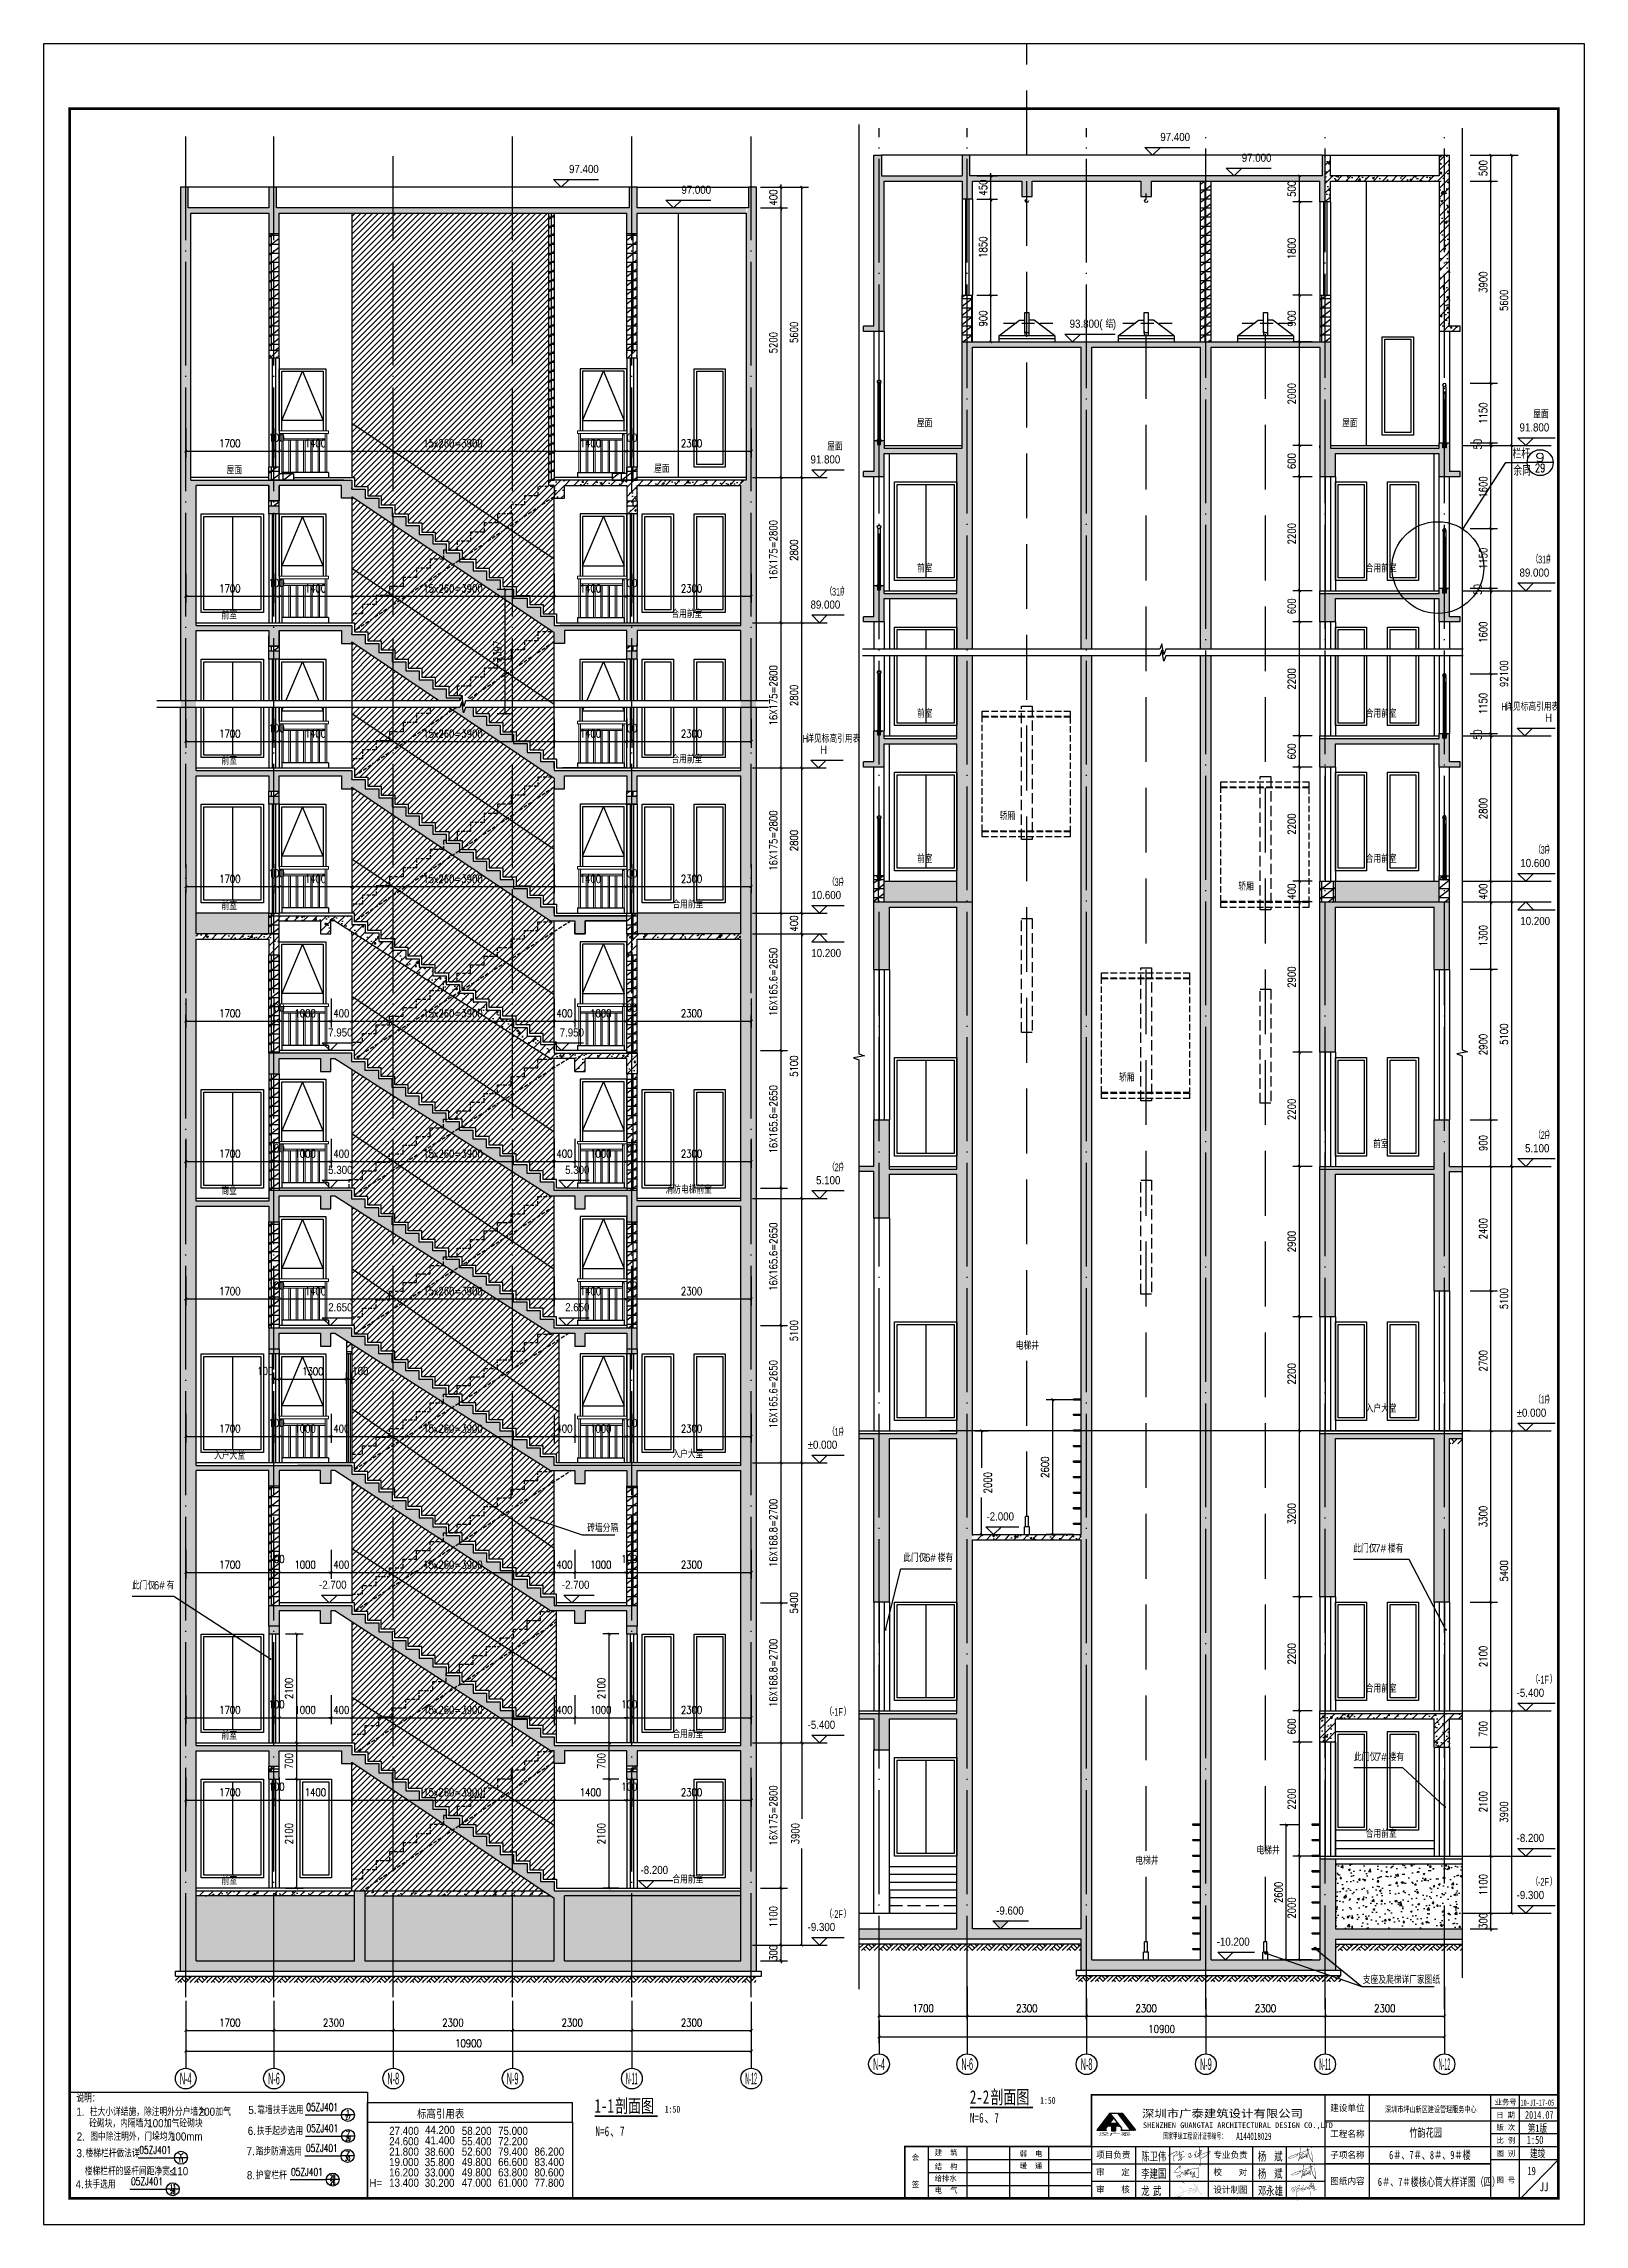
# Model space of a CAD drawing. Extents: x 718358 to 1668613, y -348838 to -159582.
# Drawn here: x 844508 to 874208, y -201635 to -159582 of the extents above; entities that cross this region are included whole.
import ezdxf
from ezdxf.enums import TextEntityAlignment as Align

# ---------------------------------------------------------------- set-up
doc = ezdxf.new("R2010")
doc.units = 0
doc.header["$LTSCALE"] = 1000
doc.linetypes.add('DASH', pattern=[0.35, 0.25, -0.1])
doc.linetypes.add('DOTE', pattern=[2.42, 2, -0.2, 0.02, -0.2])
for name, color, linetype in [('PUB_DIM', 73, 'Continuous'), ('PUB_TEXT', 10, 'Continuous'), ('变更', 6, 'Continuous'), ('图层1', 1, 'Continuous'), ('建-可见线', 7, 'Continuous'), ('建-图例填充', 251, 'Continuous'), ('建-图框', 4, 'Continuous'), ('建-墙体', 2, 'Continuous'), ('建-尺寸', 73, 'Continuous'), ('建-引出', 3, 'Continuous'), ('建-影线', 8, 'Continuous'), ('建-房间名', 7, 'Continuous'), ('建-标高', 3, 'Continuous'), ('建-楼梯', 4, 'Continuous'), ('建-楼梯-护栏', 163, 'Continuous'), ('建-符号', 3, 'Continuous'), ('建-符号说明', 7, 'Continuous'), ('建-索引', 3, 'Continuous'), ('建-轴标', 3, 'Continuous'), ('建-轴网', 14, 'DOTE'), ('建-门窗剖', 4, 'Continuous'), ('建-阳台', 5, 'Continuous'), ('立面中线', 7, 'Continuous'), ('粉刷层', 9, 'Continuous')]:
    doc.layers.add(name, color=color, linetype=linetype)
doc.layers.add('栏杆', color=30, linetype='Continuous', lineweight=9)
doc.styles.add('-宋体', font='', dxfattribs={"width": 0.8})
doc.styles.add('_TCH_AXIS', font='gt宽度调整.shx', dxfattribs={"bigfont": 'gt国标汉字.shx'})
doc.styles.add('_TCH_DIM', font='gt单线西文.shx', dxfattribs={"width": 0.8, "bigfont": 'gt单线中文.shx'})
doc.styles.add('_TCH_LABEL', font='COMPLEX', dxfattribs={"bigfont": 'GBCBIG'})
doc.styles.add('_TCH_SPACE', font='gt单线西文.shx', dxfattribs={"width": 0.8, "height": 5, "bigfont": 'gt单线中文.shx'})
doc.styles.add('DIM_FONT', font='SIMPLEX.shx', dxfattribs={"width": 0.8, "bigfont": 'GBCBIG.shx'})
doc.styles.add('HT', font='simhei.ttf', dxfattribs={"width": 1.2})
doc.styles.add('单线字', font='', dxfattribs={"width": 0.7})
doc.styles.add('图框', font='')
doc.styles.add('黑体字', font='simhei.ttf', dxfattribs={"width": 0.7})
doc.styles.get('-宋体').set_extended_font_data('NSimSun')
doc.styles.get('单线字').set_extended_font_data('SimSun')
doc.styles.get('图框').set_extended_font_data('SimSun')
doc.dimstyles.new('DIMN50', dxfattribs={"dimscale": 0.5, "dimtxt": 300, "dimasz": 100, "dimexe": 250, "dimexo": 300, "dimgap": 150, "dimtad": 1, "dimdec": 0, "dimzin": 0, "dimdsep": 46, "dimtxsty": 'DIM_FONT', "dimblk": 'ARCHTICK', "dimcen": 0.09, "dimdle": 1, "dimclrt": 7, "dimazin": 2, "dimtfac": 1, "dimtdec": 0, "dimtix": 1, "dimtmove": 2, "dimatfit": 3, "dimldrblk": 'ARCHTICK', "dimfxl": 1, "dimtolj": 1, "dimtzin": 0, "dimarcsym": 0})
pattern_1 = [(45, (-3534.97, 6e-11), (-56.126601, 56.126601), [])]
pattern_2 = [(0, (177, -183), (300, 600), [0, -600]), (0, (-174, -264), (300, 600), [0, -600]), (0, (21, -270), (300, 600), [0, -600]), (0, (234, -93), (300, 600), [0, -600]), (0, (-15, -300), (300, 600), [0, -600]), (0, (294, 285), (300, 600), [0, -600]), (0, (111, 237), (300, 600), [0, -600]), (0, (207, 162), (300, 600), [0, -600]), (0, (-282, 150), (300, 600), [0, -600]), (0, (12, 123), (300, 600), [0, -600]), (0, (-102, -30), (300, 600), [0, -600]), (0, (-96, -255), (300, 600), [0, -600]), (0, (129, -279), (300, 600), [0, -600]), (0, (294, -15), (300, 600), [0, -600]), (0, (-267, -108), (300, 600), [0, -600]), (0, (-216, -6), (300, 600), [0, -600]), (0, (18, -48), (300, 600), [0, -600]), (0, (-66, -135), (300, 600), [0, -600]), (0, (-114, 63), (300, 600), [0, -600]), (0, (-39, 288), (300, 600), [0, -600]), (0, (-243, -234), (300, 600), [0, -600]), (0, (87, 165), (300, 600), [0, -600]), (0, (-192, 174), (300, 600), [0, -600]), (0, (-240, 252), (300, 600), [0, -600]), (130.601294, (257.143, 97.143), (-1499.9999834, 1800.0000079), [26.34155, -11037.111]), (18.434949, (214.29, 108.57), (1499.999994, 599.999996), [27.10524, -3767.6279]), (90, (214.3, 82.86), (300, 600), [25.7143, -1174.28565]), (161.565051, (240, 74.29), (-1500.000008, 599.999955), [27.10524, -3767.6279]), (53.130102, (240, 74.29), (300, 600), [28.57143, -2971.4285]), (135, (262.86, -231.43), (-300.000036, 599.99996), [24.24366, -1672.8126]), (45, (228.57, -231.43), (300, 600), [24.24366, -1672.8126]), (135, (245.71, -248.57), (-300.000036, 599.99996), [24.24366, -1672.8126]), (45, (245.71, -248.57), (300, 600), [24.24366, -1672.8126]), (116.56505, (-25.7, 171.43), (-5e-05, 1199.99997), [31.94383, -638.8765]), (180, (-40, 200), (-300, 600), [34.2857, -565.71425]), (63.43495, (-88.57, 171.43), (3e-06, 1200), [31.94383, -638.8765]), (116.56505, (-74.3, 142.86), (-5e-05, 1199.99997), [31.94383, -638.8765]), (0, (-74.3, 142.86), (300, 600), [34.2857, -565.71425]), (63.43495, (-40, 142.86), (3e-06, 1200), [31.94383, -638.8765]), (107.102728, (200, -31.429), (-899.9999656, 3000.00000484), [38.86135, -16282.9025]), (143.972626, (188.57, 5.714), (-5699.9999277, 4199.9999952), [38.86135, -8122.02]), (180, (157.14, 28.6), (-300, 600), [37.14286, -562.8571]), (36.0273733, (88.57, 5.714), (5699.9999579, 4199.9999547), [38.86135, -8122.02]), (71.565051, (77.14, -28.57), (900.000005, 2999.999995), [36.1403, -3758.5928]), (107.102728, (88.571, -65.714), (-899.9999656, 3000.00000484), [38.86135, -16282.9025]), (143.972626, (120, -88.57), (-5699.9999277, 4199.9999952), [38.86135, -8122.02]), (0, (120, -88.6), (300, 600), [37.14286, -562.8571]), (36.0273733, (157.143, -88.57), (5699.9999579, 4199.9999547), [38.86135, -8122.02]), (71.565051, (188.57, -65.71), (900.000005, 2999.999995), [36.1403, -3758.5928]), (150.255118, (205.714, 248.57), (-900.000002, 599.9999926), [23.035, -4814.3196]), (90, (185.7, 237.14), (300, 600), [22.85714, -1177.14275]), (29.744881, (185.714, 237.14), (900.0000005, 599.999997), [23.035, -4814.3196]), (116.56505, (65.7, -177.14), (-5e-05, 1199.99997), [31.94383, -638.8765]), (168.690067, (51.43, -148.57), (-2700.000002, 599.999985), [29.13725, -6089.6855]), (41.185925, (0, -162.857), (7499.9999546, 6599.9999423), [30.37184, -12725.802]), (90, (0, -191.43), (300, 600), [28.57143, -1171.4285]), (138.814074, (22.857, -211.429), (-7499.9998667, 6600.000042), [30.37184, -12725.802]), (16.6992442, (22.857, -211.429), (9899.9999255, 2999.9999686), [29.82945, -12498.5375]), (60.945396, (51.43, -202.857), (299.9999992, 599.9999947), [29.4161, -12325.3395]), (109.983106, (-185.714, 74.286), (-1500.00000565, 4199.9999889), [33.442, -14012.1975]), (155.556045, (-197.143, 105.714), (-3900.0000149, 1799.9999626), [34.523, -14465.1315]), (24.4439547, (-260, 105.714), (3900.00000195, 1799.99999134), [34.523, -14465.1315]), (70.0168934, (-271.429, 74.286), (1500.0000045, 4199.9999896), [33.442, -14012.1975]), (109.983106, (-260, 42.857), (-1500.00000565, 4199.9999889), [33.442, -14012.1975]), (160.016893, (-228.57, 31.43), (-1500.000001, 599.9999727), [33.442, -6989.3775]), (19.9831065, (-228.57, 31.43), (1499.9999918, 599.999999), [33.442, -6989.3775]), (70.0168934, (-197.143, 42.857), (1500.0000045, 4199.9999896), [33.442, -14012.1975]), (122.005383, (37.14, 20), (-300.0000403, 599.9999694), [26.95423, -5633.434]), (18.434949, (-2.86, 34.29), (1499.999994, 599.999996), [27.10524, -3767.6279]), (90, (-2.86, 8.57), (300, 600), [25.7143, -1174.28565]), (161.565051, (22.86, 0), (-1500.000008, 599.999955), [27.10524, -3767.6279]), (54.462322, (22.857, 0), (2099.999997, 2999.9999955), [24.57807, -10298.2115]), (116.56505, (-137.14, -125.7), (-5e-05, 1199.99997), [31.94383, -638.8765]), (180, (-151.4, -97.14), (-300, 600), [31.42857, -568.5714]), (59.0362434, (-200, -125.714), (300.000001, 599.999997), [33.31973, -6963.822]), (120.963756, (-182.857, -154.286), (-300.000041, 599.9999724), [33.31973, -6963.822]), (0, (-182.86, -154.3), (300, 600), [31.42857, -568.5714]), (63.43495, (-151.43, -154.3), (3e-06, 1200), [31.94383, -638.8765])]
pattern_3 = [(45, (39715.27, 106041.72), (-56.126601, 56.126601), [])]
pattern_4 = [(45, (0, 0), (-88.388348, 88.388348), []), (50, (0, 0), (358.63009, -31.37607), [37.5, -412.5]), (355, (0, 0), (-69.37567, 376.09607), [30, -330]), (100.4514, (29.9, -2.6), (289.25469, 344.71977), [31.8701, -350.57106]), (46.1842, (0, 100), (533.62052, -82.7595), [56.25, -618.75]), (96.6356, (44.47, 93.1), (467.33135, 487.05894), [47.80514, -525.8565]), (351.1842, (0, 100), (467.33097, 487.0593), [45, -495]), (21, (50, 75), (298.45353, -201.30945), [37.5, -412.5]), (326, (50, 75), (121.65767, 362.57502), [30, -330]), (71.4514, (74.87, 58.22), (420.11131, 161.26525), [31.8701, -350.57106]), (37.5, (0, 0), (6.079928, 166.446927), [0, -326, 0, -335, 0, -331.25]), (7.5, (0, 0), (131.53477, 197.205856), [0, -191, 0, -318.5, 0, -126.25]), (327.5, (-111.5, 0), (266.911218, -11.277436), [0, -125, 0, -390, 0, -517.5]), (317.5, (-161.5, 0), (291.593085, 50.05249), [0, -162.5, 0, -259, 0, -367.5])]
pattern_5 = [(0, (0, 0), (0, 175), []), (37.875, (200, 0), (-84.807639, 109.038328), []), (90, (200, 0), (-225, 1e-14), [])]

msp = doc.modelspace()

# ---------------------------------------------------------------- texts
at = {"layer": '建-图框', "style": '图框', "oblique": 360, "width": 0.9442}
for s, p in [('建设单位', (869640.9, -199384.4)), ('工程名称', (869640.9, -199884.5)), ('子项名称', (869640.9, -200290.9)), ('图纸内容', (869640.9, -200793.8))]:
    msp.add_text(s, height=125, rotation=0, dxfattribs=at).set_placement(p, align=Align.MIDDLE)
for s, p in [('业务号', (872690, -199328.7)), ('版 次', (872695, -199816.8)), ('日 期', (872690, -199578.8)), ('比 例', (872695, -200067.2)), ('图 别', (872695, -200315.5)), ('图 号', (872694.5, -200833.6))]:
    msp.add_text(s, height=105.98, rotation=0, dxfattribs=at).set_placement(p, align=Align.CENTER)
at = {"layer": '建-图框', "color": 40, "style": '单线字'}
for s, height, width, p in [('10-JI-17-05', 120, 0.6, (872978.3, -199347.6)), ('第1版', 150, 0.7, (873116.4, -199854.7)), ('1:50', 160, 0.7, (873098.4, -200085.5)), ('建竣', 150, 0.7, (873160.6, -200339.9)), ('李建国', 163.78, 0.7, (865666.5, -200738.8)), ('陈卫伟', 163.78, 0.7, (865666.5, -200405.5)), ('杨', 163.8, 0.7, (867916.5, -200405.5)), ('杨', 163.8, 0.7, (867916.5, -200738.8)), ('斌', 163.8, 0.7, (868228.8, -200405.5)), ('斌', 163.8, 0.7, (868228.8, -200738.8)), ('6＃、7＃、8＃、9＃楼', 160, 0.7, (870443.3, -200376.6)), ('19 ', 160, 0.7, (873111.7, -200684)), ('龙', 163.8, 0.7, (865666.5, -201072.1)), ('武', 163.8, 0.7, (865892.7, -201072.1)), ('邓永雄', 163.78, 0.7, (867916.5, -201072.1)), ('6＃、7＃楼核心筒大样详图（四）', 160, 0.7, (870227.5, -200894.7))]:
    msp.add_text(s, height=height, dxfattribs=dict(at, width=width)).set_placement(p)
at = {"layer": '建-图框'}
for s, height, style, width, p in [('深圳市广泰建筑设计有限公司 ', 148.275, '-宋体', 1.18025, (865680.4, -199572.1)), ('SHENZHEN GUANGTAI ARCHITECTURAL DESIGN CO.,LTD', 105.91, '-宋体', 0.920595, (865699.4, -199774)), ('深广泰 ', 51.6, '-宋体', 3, (864838.3, -199922.1)), ('国家甲级工程设计证书编号：', 112.97, 'HT', 0.590125, (866090, -199985.5)), ('A144018029', 141.21, 'HT', 0.590125, (867496.9, -200005.2))]:
    msp.add_text(s, height=height, dxfattribs=dict(at, style=style, width=width)).set_placement(p)
at = {"layer": '建-图框', "style": '图框', "oblique": 360, "width": 0.9442}
for s, height, p in [('会', 106, (861244.1, -200395.5)), ('结  构', 105.98, (861686.9, -200571.1)), ('建  筑', 105.98, (861686.9, -200302.6)), ('弱  电', 105.98, (863322.6, -200323.5)), ('暖  通', 105.98, (863322.6, -200555.2)), ('项目负责', 125, (864797.2, -200355.5)), ('审    定', 125, (864794.2, -200690.8)), ('校    对', 125, (867056.9, -200688.2)), ('专业负责', 125, (867056.9, -200357.4)), ('签', 106, (861244.1, -200916.6)), ('给排水', 105.98, (861686.9, -200797.8)), ('电  气', 105.98, (861686.9, -201030.8)), ('审    核', 125, (864794.2, -201021.9)), ('设计制图', 125, (867056.9, -201027.7))]:
    msp.add_text(s, height=height, rotation=0, dxfattribs=at).set_placement(p)
at = {"layer": '建-引出', "style": '_TCH_DIM', "width": 0.8}
msp.add_text('支座及爬梯详厂家图纸', height=143.31, dxfattribs=at).set_placement((869938.2, -196994.6))
at = {"layer": '建-房间名', "style": '_TCH_SPACE'}
for s, height, width, p in [('屋面', 143.31, 0.8, (861341.6, -166977.2, 0)), ('屋面', 143.31, 0.8, (869539.4, -166977.2, 0)), ('屋面', 143.31, 0.8, (873223.4, -166804.8)), ('屋面', 143.31, 0.8, (859612.1, -167425.9)), ('屋面', 143.31, 0.8, (848035.8, -167883.5)), ('屋面', 143.31, 0.8, (856275.6, -167856.7, 0)), ('（', 143.3, 0.8, (873175.8, -169604.8)), ('31F', 148.75, 0.564706, (873315.8, -169604.8)), ('）', 143.3, 0.8, (873501.4, -169604.8)), ('前室', 143.31, 0.8, (861344.4, -169777.2, 0)), ('合用前室', 143.31, 0.8, (869992.4, -169777.2, 0)), ('（', 143.3, 0.8, (859564.5, -170225.9)), ('31F', 148.75, 0.564706, (859704.5, -170225.9)), ('）', 143.3, 0.8, (859890.1, -170225.9)), ('前室', 143.31, 0.8, (847938.6, -170683.5)), ('合用前室', 143.31, 0.8, (856608.1, -170656.7, 0)), ('H', 148.8, 0.564706, (872610.8, -172444)), ('详见标高引用表', 143.31, 0.8, (872681.2, -172444)), ('前室', 143.31, 0.8, (861344.4, -172577.2, 0)), ('合用前室', 143.31, 0.8, (869992.4, -172577.2, 0)), ('H', 148.8, 0.564706, (859138.4, -173061)), ('详见标高引用表', 143.31, 0.8, (859208.8, -173061)), ('前室', 143.31, 0.8, (847938.6, -173483.5)), ('前室', 143.31, 0.8, (847938.6, -173483.5)), ('合用前室', 143.31, 0.8, (856608.1, -173456.7, 0)), ('轿厢', 143.31, 0.8, (862937.6, -174551.5)), ('前室', 143.31, 0.8, (861344.4, -175377.2, 0)), ('合用前室', 143.31, 0.8, (869992.4, -175377.2, 0)), ('（', 143.3, 0.8, (873226.6, -175204.8)), ('3F', 148.75, 0.564706, (873366.6, -175204.8)), ('）', 143.3, 0.8, (873488.2, -175204.8)), ('（', 143.3, 0.8, (859615.2, -175825.9)), ('3F', 148.75, 0.564706, (859755.2, -175825.9)), ('）', 143.3, 0.8, (859876.8, -175825.9)), ('轿厢', 143.31, 0.8, (867537.6, -175912.3)), ('前室', 143.31, 0.8, (847938.6, -176283.5, 0)), ('合用前室', 143.31, 0.8, (856628.7, -176256.7, 0)), ('轿厢', 143.31, 0.8, (865237.6, -179595.9)), ('前室', 143.31, 0.8, (870135.7, -180877.2, 0)), ('（', 143.3, 0.8, (873226.6, -180704.8)), ('2F', 148.75, 0.564706, (873366.6, -180704.8)), ('）', 143.3, 0.8, (873488.2, -180704.8)), ('（', 143.3, 0.8, (859615.2, -181325.9)), ('2F', 148.75, 0.564706, (859755.2, -181325.9)), ('）', 143.3, 0.8, (859876.8, -181325.9)), ('商业', 143.31, 0.8, (847933.7, -181783.5, 0)), ('消防电梯前室', 143.31, 0.8, (856494.2, -181756.6)), ('电梯井', 143.31, 0.8, (863249.2, -184765.2)), ('入户大堂', 143.31, 0.8, (869991.9, -185977.2, 0)), ('（', 143.3, 0.8, (873226.6, -185804.8)), ('1F', 148.75, 0.564706, (873366.6, -185804.8)), ('）', 143.3, 0.8, (873488.2, -185804.8)), ('（', 143.3, 0.8, (859615.2, -186425.9)), ('1F', 148.75, 0.564706, (859755.2, -186425.9)), ('）', 143.3, 0.8, (859876.8, -186425.9)), ('入户大堂', 143.31, 0.8, (856628.1, -186856.7, 0)), ('入户大堂', 143.31, 0.8, (847794.8, -186883.5, 0)), ('合用前室', 143.31, 0.8, (869992.4, -191377.2, 0)), ('（', 143.3, 0.8, (873174.6, -191204.8)), ('-1F', 148.75, 0.564706, (873314.6, -191204.8)), ('）', 143.3, 0.8, (873540.2, -191204.8)), ('（', 143.3, 0.8, (859563.2, -191825.9)), ('-1F', 148.75, 0.564706, (859703.2, -191825.9)), ('）', 143.3, 0.8, (859928.8, -191825.9)), ('前室', 143.31, 0.8, (847938.6, -192283.5, 0)), ('合用前室', 143.31, 0.8, (856628.7, -192256.7, 0)), ('合用前室', 143.31, 0.8, (869992.4, -194177.2, 0)), ('电梯井', 143.31, 0.8, (865552.7, -194698.3)), ('电梯井', 143.31, 0.8, (867887.7, -194498.3)), ('前室', 143.31, 0.8, (847938.6, -195083.5, 0)), ('合用前室', 143.31, 0.8, (856628.7, -195056.8)), ('（', 143.3, 0.8, (873174.6, -195104.8)), ('-2F', 148.75, 0.564706, (873314.6, -195104.8)), ('）', 143.3, 0.8, (873540.2, -195104.8)), ('（', 143.3, 0.8, (859563.2, -195725.9)), ('-2F', 148.75, 0.564706, (859703.2, -195725.9)), ('）', 143.3, 0.8, (859928.8, -195725.9))]:
    msp.add_text(s, height=height, dxfattribs=dict(at, width=width)).set_placement(p)
at = {"layer": '建-符号说明'}
for s, height, style, width, p in [('97.400', 157.5, '_TCH_DIM', 0.888889, (866033.9, -161461.7)), ('97.000', 157.5, '_TCH_DIM', 0.888889, (867603.8, -161861.7)), ('97.400', 157.5, '_TCH_DIM', 0.888889, (854636, -162078.7)), ('97.000', 157.5, '_TCH_DIM', 0.888889, (856801.8, -162478.7)), ('93.800(', 157.5, '_TCH_DIM', 0.888889, (864286, -165061.7)), ('结', 143.3, '_TCH_DIM', 0.8, (864979.3, -165061.7)), (')', 157.5, '_TCH_DIM', 0.888889, (865119.3, -165061.7)), ('91.800', 157.5, '_TCH_DIM', 0.888889, (872958.2, -167061.7)), ('91.800', 157.5, '_TCH_DIM', 0.888889, (859291.6, -167678.7)), ('89.000', 157.5, '_TCH_DIM', 0.888889, (872958.2, -169861.7)), ('89.000', 157.5, '_TCH_DIM', 0.888889, (859291.6, -170478.7)), ('H', 157.5, '_TCH_DIM', 0.888889, (873451.6, -172661.7)), ('H', 157.5, '_TCH_DIM', 0.888889, (859475.2, -173278.7)), ('10.600', 157.5, '_TCH_DIM', 0.888889, (872974.2, -175461.7)), ('10.600', 157.5, '_TCH_DIM', 0.888889, (859307.6, -176078.7)), ('10.200', 157.5, '_TCH_DIM', 0.888889, (872974.2, -176580.1)), ('10.200', 157.5, '_TCH_DIM', 0.888889, (859307.6, -177197.1)), ('7.950', 157.5, '_TCH_DIM', 0.888889, (849993.5, -178728.8)), ('7.950', 157.5, '_TCH_DIM', 0.888889, (854455.6, -178728.7)), ('5.100', 157.5, '_TCH_DIM', 0.888889, (873064.9, -180961.7)), ('5.300', 157.5, '_TCH_DIM', 0.888889, (849993.5, -181378.8)), ('5.300', 157.5, '_TCH_DIM', 0.888889, (854561.2, -181378.7)), ('5.100', 157.5, '_TCH_DIM', 0.888889, (859398.2, -181578.7)), ('2.650', 157.5, '_TCH_DIM', 0.888889, (849993.5, -184028.8)), ('2.650', 157.5, '_TCH_DIM', 0.888889, (854561.2, -184028.7)), ('%%P0.000', 157.5, '_TCH_DIM', 0.888889, (872902.2, -186061.7)), ('%%P0.000', 157.5, '_TCH_DIM', 0.888889, (859235.6, -186678.7)), ('-2.000', 157.5, '_TCH_DIM', 0.888889, (862682.9, -188061.7)), ('砖墙分隔', 143.31, '_TCH_DIM', 0.8, (854985.7, -188284)), ('此门仅', 143.31, '_TCH_DIM', 0.8, (861077.3, -188857.1)), ('6#', 157.5, '_TCH_DIM', 0.888889, (861497.3, -188857.1)), ('楼有', 143.31, '_TCH_DIM', 0.8, (861744, -188857.1)), ('此门仅', 143.31, '_TCH_DIM', 0.8, (869755.3, -188677.4)), ('7#', 157.5, '_TCH_DIM', 0.888889, (870175.3, -188677.4)), ('楼有', 143.31, '_TCH_DIM', 0.8, (870422, -188677.4)), ('此门仅', 143.31, '_TCH_DIM', 0.8, (846212.1, -189389.9)), ('6#', 157.5, '_TCH_DIM', 0.888889, (846632.1, -189389.9)), ('有', 143.3, '_TCH_DIM', 0.8, (846878.8, -189389.9)), ('-2.700', 157.5, '_TCH_DIM', 0.888889, (849817, -189378.7)), ('-2.700', 157.5, '_TCH_DIM', 0.888889, (854498.5, -189378.7)), ('-5.400', 157.5, '_TCH_DIM', 0.888889, (872902.2, -191461.7)), ('-5.400', 157.5, '_TCH_DIM', 0.888889, (859235.6, -192078.7)), ('此门仅', 143.31, '_TCH_DIM', 0.8, (869766.9, -192698.2)), ('7#', 157.5, '_TCH_DIM', 0.888889, (870186.9, -192698.2)), ('楼有', 143.31, '_TCH_DIM', 0.8, (870433.6, -192698.2)), ('-8.200', 157.5, '_TCH_DIM', 0.888889, (872902.2, -194261.7)), ('-8.200', 157.5, '_TCH_DIM', 0.888889, (856014, -194878.7)), ('-9.600', 157.5, '_TCH_DIM', 0.888889, (862868.8, -195661.7)), ('-9.300', 157.5, '_TCH_DIM', 0.888889, (872902.2, -195361.7)), ('-9.300', 157.5, '_TCH_DIM', 0.888889, (859235.6, -195978.7)), ('-10.200', 157.5, '_TCH_DIM', 0.888889, (867120.8, -196261.7)), ('1-1', 261.39, '黑体字', 0.7, (855127.5, -199479.1)), ('剖面图', 261.39, '黑体字', 0.7, (855524.4, -199479.1)), ('2-2', 261.39, '黑体字', 0.7, (862362.3, -199309.2)), ('剖面图', 261.39, '黑体字', 0.7, (862759.2, -199309.2)), ('1:50', 130.7, '黑体字', 0.7, (863716.6, -199309.2)), ('标高引用表', 157.5, '_TCH_DIM', 0.888889, (851706.9, -199595.7)), ('44.200', 157.5, '_TCH_DIM', 0.888889, (851860.7, -199891.3)), ('N=6', 186.71, '黑体字', 0.7, (855143.7, -199933.3)), ('1:50', 130.7, '黑体字', 0.7, (856481.8, -199479.1)), ('N=6', 186.71, '黑体字', 0.7, (862362.3, -199671.9)), ('、', 186.7, '黑体字', 0.7, (862645.9, -199671.9)), ('7', 186.7, '黑体字', 0.7, (862834.9, -199671.9)), ('27.400', 157.5, '_TCH_DIM', 0.888889, (851169.4, -199910)), ('24.600', 157.5, '_TCH_DIM', 0.888889, (851169.4, -200110)), ('21.800', 157.5, '_TCH_DIM', 0.888889, (851169.4, -200310)), ('38.600', 157.5, '_TCH_DIM', 0.888889, (851854.6, -200311.8)), ('41.400', 157.5, '_TCH_DIM', 0.888889, (851860.7, -200091.3)), ('58.200', 157.5, '_TCH_DIM', 0.888889, (852569.4, -199910)), ('55.400', 157.5, '_TCH_DIM', 0.888889, (852569.4, -200110)), ('52.600', 157.5, '_TCH_DIM', 0.888889, (852569.4, -200310)), ('75.000', 157.5, '_TCH_DIM', 0.888889, (853269.4, -199910)), ('72.200', 157.5, '_TCH_DIM', 0.888889, (853269.4, -200110)), ('79.400', 157.5, '_TCH_DIM', 0.888889, (853269.4, -200310)), ('86.200', 157.5, '_TCH_DIM', 0.888889, (853969.4, -200310)), ('、', 186.7, '黑体字', 0.7, (855427.3, -199933.3)), ('7', 186.7, '黑体字', 0.7, (855616.3, -199933.3)), ('19.000', 157.5, '_TCH_DIM', 0.888889, (851169.4, -200510)), ('16.200', 157.5, '_TCH_DIM', 0.888889, (851169.4, -200710)), ('35.800', 157.5, '_TCH_DIM', 0.888889, (851854.6, -200511.8)), ('33.000', 157.5, '_TCH_DIM', 0.888889, (851854.6, -200711.8)), ('49.800', 157.5, '_TCH_DIM', 0.888889, (852569.4, -200510)), ('49.800', 157.5, '_TCH_DIM', 0.888889, (852569.4, -200710)), ('66.600', 157.5, '_TCH_DIM', 0.888889, (853269.4, -200510)), ('63.800', 157.5, '_TCH_DIM', 0.888889, (853269.4, -200710)), ('83.400', 157.5, '_TCH_DIM', 0.888889, (853969.4, -200510)), ('80.600', 157.5, '_TCH_DIM', 0.888889, (853969.4, -200710)), ('H=', 157.5, '_TCH_DIM', 0.888889, (850787.3, -200915.6)), ('13.400', 157.5, '_TCH_DIM', 0.888889, (851169.4, -200910)), ('30.200', 157.5, '_TCH_DIM', 0.888889, (851854.6, -200911.8)), ('47.000', 157.5, '_TCH_DIM', 0.888889, (852569.4, -200910)), ('61.000 ', 157.5, '_TCH_DIM', 0.888889, (853269.4, -200910)), ('77.800', 157.5, '_TCH_DIM', 0.888889, (853969.4, -200910))]:
    msp.add_text(s, height=height, dxfattribs=dict(at, style=style, width=width)).set_placement(p)
at = {"layer": '建-符号说明', "style": '_TCH_LABEL'}
for s, p in [('栏杆', (872824.4, -167584.5)), ('余同', (872839.3, -167910.8))]:
    msp.add_text(s, height=168.79, dxfattribs=at).set_placement(p)
for s, width, p, p2 in [('29', 0.772059, (873255.2, -167843.5), (873456.5, -167843.5)), ('9', 1.875, (873255.2, -167642.2), (873456.5, -167642.2))]:
    msp.add_text(s, height=161, dxfattribs=dict(at, width=width)).set_placement(p, p2, align=Align.FIT)
at = {"layer": '建-轴标', "style": '_TCH_AXIS'}
for s, width, p, p2 in [('N-4', 0.333333, (860498.3, -198658.7), (860724.6, -198658.7)), ('N-6', 0.344262, (862198.3, -198658.7), (862424.6, -198658.7)), ('N-8', 0.33871, (864498.3, -198658.7), (864724.6, -198658.7)), ('N-9', 0.344262, (866798.3, -198658.7), (867024.6, -198658.7)), ('N-11', 0.304348, (869098.3, -198658.7), (869324.6, -198658.7)), ('N-12', 0.269231, (871398.3, -198658.7), (871624.6, -198658.7)), ('N-4', 0.333333, (847134.5, -198935.8), (847360.8, -198935.8)), ('N-6', 0.344262, (848834.5, -198935.8), (849060.8, -198935.8)), ('N-8', 0.33871, (851134.5, -198935.8), (851360.8, -198935.8)), ('N-9', 0.344262, (853434.5, -198935.8), (853660.8, -198935.8)), ('N-11', 0.304348, (855734.5, -198935.8), (855960.8, -198935.8)), ('N-12', 0.269231, (858034.5, -198935.8), (858260.8, -198935.8))]:
    msp.add_text(s, height=226.27, dxfattribs=dict(at, width=width)).set_placement(p, p2, align=Align.FIT)

# ---------------------------------------------------------------- blocks, each defined once
blk = doc.blocks.new('JHJJKJKHGJGFH')
at = {"layer": '建-可见线'}
for p, q in [((810282, -292892), (809382, -292892)), ((809382, -292892), (809382, -292992)), ((810282, -292892), (810282, -292992))]:
    blk.add_line(p, q, dxfattribs=at)
blk.add_lwpolyline([(809332, -292092), (809332, -290892), (810232, -290892), (810232, -292092)], dxfattribs=at)
at = {"layer": '建-楼梯', "ltscale": 0.3}
blk.add_line((810182, -291892), (809382, -291892), dxfattribs=at)
for points in [[(809382, -292092), (809382, -290942), (810182, -290942), (810182, -292092)], [(810182, -291892), (809782, -290942), (809382, -291892)]]:
    blk.add_lwpolyline(points, dxfattribs=at)
at = {"layer": '栏杆'}
for p, q in [((810282, -292092), (809332, -292092)), ((809332, -292142), (810282, -292142)), ((810222, -292242), (809412, -292242)), ((810282, -292142), (810282, -292092)), ((810222, -292272), (809412, -292272))]:
    blk.add_line(p, q, dxfattribs=at)
for points in [[(809382, -292142), (809382, -292892)], [(809412, -292142), (809412, -292892)], [(810222, -292142), (810222, -292892)], [(810252, -292142), (810252, -292892)], [(809522, -292272), (809522, -292892)], [(809552, -292272), (809552, -292892)], [(809662, -292272), (809662, -292892)], [(809692, -292272), (809692, -292892)], [(809802, -292272), (809802, -292892)], [(809832, -292272), (809832, -292892)], [(809942, -292272), (809942, -292892)], [(809972, -292272), (809972, -292892)], [(810082, -292272), (810082, -292892)], [(810112, -292272), (810112, -292892)]]:
    blk.add_lwpolyline(points, dxfattribs=at)
blk = doc.blocks.new('dfd')
at = {"layer": '建-楼梯-护栏'}
for p, q in [((453696, 69668), (453696, 68576)), ((453711, 69546), (453711, 68576)), ((453731, 68576), (453731, 69546)), ((453746, 69665), (453746, 68576)), ((453691, 68576), (453681, 68561)), ((453681, 68561), (453681, 68541)), ((453681, 68561), (453761, 68561)), ((453691, 68576), (453751, 68576)), ((453696, 68561), (453696, 68541)), ((453696, 68556), (453696, 68551)), ((453696, 68546), (453696, 68541)), ((453701, 68557), (453701, 68541)), ((453706, 68554), (453706, 68541)), ((453711, 68552), (453711, 68541)), ((453716, 68551), (453716, 68541)), ((453721, 68551), (453721, 68541)), ((453726, 68551), (453726, 68541)), ((453731, 68552), (453731, 68541)), ((453736, 68554), (453736, 68541)), ((453741, 68557), (453741, 68541)), ((453746, 68561), (453746, 68541)), ((453746, 68556), (453746, 68551)), ((453746, 68546), (453746, 68541)), ((453751, 68576), (453761, 68561)), ((453761, 68561), (453761, 68541)), ((453761, 68541), (453681, 68541))]:
    blk.add_line(p, q, dxfattribs=at)
for points in [[(453711, 69556), (453731, 69556), (453731, 69536), (453711, 69536)], [(453739, 68481), (453751, 68481), (453751, 68541), (453691, 68541), (453691, 68481), (453704, 68481), (453704, 68486), (453696, 68486), (453696, 68536), (453746, 68536), (453746, 68486), (453739, 68486)]]:
    blk.add_lwpolyline(points, close=True, dxfattribs=at)
for radius in [35, 32]:
    blk.add_circle((453723, 69691), radius, dxfattribs=at)
blk = doc.blocks.new('gffdfd')
at = {"layer": 'PUB_DIM'}
for p, q in [((882879, -199894), (883577, -199894)), ((882879, -199894), (882879, -199894)), ((883827, -199894), (883577, -199894)), ((882884, -200300), (883582, -200300)), ((882884, -200300), (882884, -200300)), ((883832, -200300), (883582, -200300)), ((879661, -200719), (880359, -200719)), ((879661, -200719), (879661, -200719)), ((880609, -200719), (880359, -200719)), ((882874, -200684), (883571, -200684)), ((882874, -200684), (882874, -200684)), ((883821, -200684), (883571, -200684)), ((879501, -201327), (880200, -201327)), ((879501, -201327), (879501, -201327)), ((880450, -201327), (880200, -201327)), ((882587, -201141), (883284, -201141)), ((882587, -201141), (882587, -201141)), ((883534, -201141), (883284, -201141))]:
    blk.add_line(p, q, dxfattribs=at)
for centre, radius in [((882879, -199894), 0), ((883702, -199894), 125), ((882884, -200300), 0), ((883696, -200684), 125), ((883707, -200300), 125), ((879661, -200719), 0), ((880484, -200719), 125), ((882874, -200684), 0), ((879501, -201327), 0), ((880325, -201327), 125), ((882587, -201141), 0), ((883409, -201141), 125)]:
    blk.add_circle(centre, radius, dxfattribs=at)
at = {"layer": '建-符号说明'}
blk.add_lwpolyline([(878337, -199455), (884078, -199455), (884078, -201504), (878337, -201504)], close=True, dxfattribs=at)
at = {"layer": '粉刷层'}
blk.add_line((878337, -199455), (881537, -199455), dxfattribs=at)
at = {"layer": 'PUB_TEXT', "style": '_TCH_LABEL', "width": 0.705882}
for p in [(882900, -199818), (882904, -200224), (879682, -200643), (882894, -200608), (882606, -201066), (879522, -201251)]:
    blk.add_text('05ZJ401', height=148.8, dxfattribs=at).set_placement(p)
at = {"layer": 'PUB_TEXT', "style": '_TCH_LABEL'}
for s, width, p, p2 in [('27', 0.772059, (883652, -199984), (883753, -199984)), ('1', 2.916667, (883652, -199883), (883753, -199883)), ('29', 0.772059, (883656, -200390), (883757, -200390)), ('7', 1.875, (883656, -200290), (883757, -200290)), ('Y', 1.381579, (880434, -200709), (880534, -200709)), ('11', 1.09375, (880434, -200809), (880534, -200809)), ('30', 0.795455, (883646, -200774), (883746, -200774)), ('7', 1.875, (883646, -200673), (883746, -200673)), ('28', 0.772059, (880275, -201418), (880375, -201418)), ('13', 0.905172, (880275, -201317), (880375, -201317)), ('2B', 0.709459, (883359, -201131), (883459, -201131)), ('26', 0.772059, (883359, -201232), (883459, -201232))]:
    blk.add_text(s, height=80.5, dxfattribs=dict(at, width=width)).set_placement(p, p2, align=Align.FIT)
at = {"layer": '建-房间名', "style": '_TCH_DIM'}
for s, height, width, p in [('说明：', 143.3, 0.8, (878470, -199650)), ('5.', 157.5, 0.888889, (881783, -199876)), ('靠墙扶手选用', 143.3, 0.8, (881956, -199876)), ('1.', 157.5, 0.888889, (878469, -199910)), ('砼砌块，内隔墙为', 143.3, 0.8, (878716, -200132)), ('柱大小详结施，除注明外分户墙为', 143.31, 0.8, (878728, -199910)), ('100', 157.5, 0.888889, (879836, -200132)), ('加气砼砌块', 143.3, 0.8, (880156, -200132)), ('200', 157.5, 0.888889, (880828, -199910)), ('加气', 143.3, 0.8, (881148, -199910)), ('6.', 157.5, 0.888889, (881772, -200279)), ('扶手起步选用', 143.3, 0.8, (881945, -200279)), ('3.', 157.5, 0.888889, (878472, -200710)), ('2.', 157.5, 0.888889, (878476, -200388)), ('楼梯栏杆做法详', 143.3, 0.8, (878645, -200710)), ('图中除注明外，门垛均为', 143.31, 0.8, (878735, -200388)), ('100mm', 157.5, 0.888889, (880275, -200388)), ('7.', 157.5, 0.888889, (881750, -200673)), ('踏步防滑选用', 143.3, 0.8, (881923, -200673)), ('楼梯栏杆的竖杆间距净宽≤', 143.31, 0.8, (878631, -201056)), ('110', 157.5, 0.888889, (880311, -201056)), ('8.', 157.5, 0.888889, (881755, -201134)), ('护窗栏杆', 143.3, 0.8, (881928, -201134)), ('4.', 157.5, 0.888889, (878454, -201309)), ('扶手选用', 143.3, 0.8, (878627, -201309))]:
    blk.add_text(s, height=height, dxfattribs=dict(at, width=width)).set_placement(p)
blk = doc.blocks.new('_ArchTick')
at = {"color": 0, "linetype": 'ByBlock', "const_width": 0.4}
blk.add_lwpolyline([(-0.5, -0.5), (0.5, 0.5)], dxfattribs=at)
blk = doc.blocks.new('*D1949')
at = {"layer": 'Defpoints', "color": 0, "transparency": 16777216}
for p in [(858174, -196250), (858724, -196250), (858174, -196550)]:
    blk.add_point(p, dxfattribs=at)
at = {"layer": '建-尺寸', "color": 0, "lineweight": -2, "transparency": 16777216}
for p, q in [((858324, -196250), (858849, -196250)), ((858724, -196250), (858724, -196200)), ((858724, -196550), (858724, -196250)), ((858324, -196550), (858849, -196550)), ((858724, -196550), (858724, -196600))]:
    blk.add_line(p, q, dxfattribs=at)
at = {"layer": '建-尺寸', "color": 0, "lineweight": -2, "transparency": 16777216, "xscale": 50, "yscale": 50, "zscale": 50}
for p, rotation in [((858724, -196250), 270), ((858724, -196550), 90)]:
    blk.add_blockref('_ArchTick', p, dxfattribs=dict(at, rotation=rotation))
at = {"layer": '建-尺寸', "color": 7, "transparency": 16777216, "insert": (858574, -196400), "char_height": 150, "attachment_point": 5, "rotation": 90, "style": 'DIM_FONT'}
blk.add_mtext('\\A1;300', dxfattribs=at)
blk = doc.blocks.new('*D1950')
at = {"layer": 'Defpoints', "color": 0, "transparency": 16777216}
for p in [(858174, -195150), (858724, -195150), (858174, -196250)]:
    blk.add_point(p, dxfattribs=at)
at = {"layer": '建-尺寸', "color": 0, "lineweight": -2, "transparency": 16777216}
for p, q in [((858324, -195150), (858849, -195150)), ((858724, -196251), (858724, -195150)), ((858324, -196250), (858849, -196250))]:
    blk.add_line(p, q, dxfattribs=at)
at = {"layer": '建-尺寸', "color": 0, "lineweight": -2, "transparency": 16777216, "xscale": 50, "yscale": 50, "zscale": 50}
for p, rotation in [((858724, -195150), 90), ((858724, -196250), 270)]:
    blk.add_blockref('_ArchTick', p, dxfattribs=dict(at, rotation=rotation))
at = {"layer": '建-尺寸', "color": 7, "transparency": 16777216, "insert": (858574, -195700), "char_height": 150, "attachment_point": 5, "rotation": 90, "style": 'DIM_FONT'}
blk.add_mtext('\\A1;1100', dxfattribs=at)
blk = doc.blocks.new('*D1951')
at = {"layer": 'Defpoints', "color": 0, "transparency": 16777216}
for p in [(858174, -192350), (858724, -192350), (858174, -195150)]:
    blk.add_point(p, dxfattribs=at)
at = {"layer": '建-尺寸', "color": 0, "lineweight": -2, "transparency": 16777216}
for p, q in [((858324, -192350), (858849, -192350)), ((858724, -195151), (858724, -192350)), ((858324, -195150), (858849, -195150))]:
    blk.add_line(p, q, dxfattribs=at)
at = {"layer": '建-尺寸', "color": 0, "lineweight": -2, "transparency": 16777216, "xscale": 50, "yscale": 50, "zscale": 50}
for p, rotation in [((858724, -192350), 90), ((858724, -195150), 270)]:
    blk.add_blockref('_ArchTick', p, dxfattribs=dict(at, rotation=rotation))
at = {"layer": '建-尺寸', "color": 7, "transparency": 16777216, "insert": (858574, -193750), "char_height": 150, "attachment_point": 5, "rotation": 90, "style": 'DIM_FONT'}
blk.add_mtext('\\A1;16X175=2800', dxfattribs=at)
blk = doc.blocks.new('*D1952')
at = {"layer": 'Defpoints', "color": 0, "transparency": 16777216}
for p in [(858174, -189650), (858724, -189650), (858174, -192350)]:
    blk.add_point(p, dxfattribs=at)
at = {"layer": '建-尺寸', "color": 0, "lineweight": -2, "transparency": 16777216}
for p, q in [((858324, -189650), (858849, -189650)), ((858724, -192351), (858724, -189650)), ((858324, -192350), (858849, -192350))]:
    blk.add_line(p, q, dxfattribs=at)
at = {"layer": '建-尺寸', "color": 0, "lineweight": -2, "transparency": 16777216, "xscale": 50, "yscale": 50, "zscale": 50}
for p, rotation in [((858724, -189650), 90), ((858724, -192350), 270)]:
    blk.add_blockref('_ArchTick', p, dxfattribs=dict(at, rotation=rotation))
at = {"layer": '建-尺寸', "color": 7, "transparency": 16777216, "insert": (858574, -191000), "char_height": 150, "attachment_point": 5, "rotation": 90, "style": 'DIM_FONT'}
blk.add_mtext('\\A1;16X168.8=2700', dxfattribs=at)
blk = doc.blocks.new('*D1953')
at = {"layer": 'Defpoints', "color": 0, "transparency": 16777216}
for p in [(858174, -186950), (858724, -186950), (858174, -189650)]:
    blk.add_point(p, dxfattribs=at)
at = {"layer": '建-尺寸', "color": 0, "lineweight": -2, "transparency": 16777216}
for p, q in [((858324, -186950), (858849, -186950)), ((858724, -189651), (858724, -186950)), ((858324, -189650), (858849, -189650))]:
    blk.add_line(p, q, dxfattribs=at)
at = {"layer": '建-尺寸', "color": 0, "lineweight": -2, "transparency": 16777216, "xscale": 50, "yscale": 50, "zscale": 50}
for p, rotation in [((858724, -186950), 90), ((858724, -189650), 270)]:
    blk.add_blockref('_ArchTick', p, dxfattribs=dict(at, rotation=rotation))
at = {"layer": '建-尺寸', "color": 7, "transparency": 16777216, "insert": (858574, -188300), "char_height": 150, "attachment_point": 5, "rotation": 90, "style": 'DIM_FONT'}
blk.add_mtext('\\A1;16X168.8=2700', dxfattribs=at)
blk = doc.blocks.new('*D1954')
at = {"layer": 'Defpoints', "color": 0, "transparency": 16777216}
for p in [(858174, -184300), (858724, -184300), (858174, -186950)]:
    blk.add_point(p, dxfattribs=at)
at = {"layer": '建-尺寸', "color": 0, "lineweight": -2, "transparency": 16777216}
for p, q in [((858324, -184300), (858849, -184300)), ((858724, -186951), (858724, -184300)), ((858324, -186950), (858849, -186950))]:
    blk.add_line(p, q, dxfattribs=at)
at = {"layer": '建-尺寸', "color": 0, "lineweight": -2, "transparency": 16777216, "xscale": 50, "yscale": 50, "zscale": 50}
for p, rotation in [((858724, -184300), 90), ((858724, -186950), 270)]:
    blk.add_blockref('_ArchTick', p, dxfattribs=dict(at, rotation=rotation))
at = {"layer": '建-尺寸', "color": 7, "transparency": 16777216, "insert": (858574, -185625), "char_height": 150, "attachment_point": 5, "rotation": 90, "style": 'DIM_FONT'}
blk.add_mtext('\\A1;16X165.6=2650', dxfattribs=at)
blk = doc.blocks.new('*D1955')
at = {"layer": 'Defpoints', "color": 0, "transparency": 16777216}
for p in [(858174, -181650), (858724, -181650), (858174, -184300)]:
    blk.add_point(p, dxfattribs=at)
at = {"layer": '建-尺寸', "color": 0, "lineweight": -2, "transparency": 16777216}
for p, q in [((858324, -181650), (858849, -181650)), ((858724, -184301), (858724, -181650)), ((858324, -184300), (858849, -184300))]:
    blk.add_line(p, q, dxfattribs=at)
at = {"layer": '建-尺寸', "color": 0, "lineweight": -2, "transparency": 16777216, "xscale": 50, "yscale": 50, "zscale": 50}
for p, rotation in [((858724, -181650), 90), ((858724, -184300), 270)]:
    blk.add_blockref('_ArchTick', p, dxfattribs=dict(at, rotation=rotation))
at = {"layer": '建-尺寸', "color": 7, "transparency": 16777216, "insert": (858574, -182975), "char_height": 150, "attachment_point": 5, "rotation": 90, "style": 'DIM_FONT'}
blk.add_mtext('\\A1;16X165.6=2650', dxfattribs=at)
blk = doc.blocks.new('*D1956')
at = {"layer": 'Defpoints', "color": 0, "transparency": 16777216}
for p in [(858174, -179000), (858724, -179000), (858174, -181650)]:
    blk.add_point(p, dxfattribs=at)
at = {"layer": '建-尺寸', "color": 0, "lineweight": -2, "transparency": 16777216}
for p, q in [((858324, -179000), (858849, -179000)), ((858724, -181651), (858724, -179000)), ((858324, -181650), (858849, -181650))]:
    blk.add_line(p, q, dxfattribs=at)
at = {"layer": '建-尺寸', "color": 0, "lineweight": -2, "transparency": 16777216, "xscale": 50, "yscale": 50, "zscale": 50}
for p, rotation in [((858724, -179000), 90), ((858724, -181650), 270)]:
    blk.add_blockref('_ArchTick', p, dxfattribs=dict(at, rotation=rotation))
at = {"layer": '建-尺寸', "color": 7, "transparency": 16777216, "insert": (858574, -180325), "char_height": 150, "attachment_point": 5, "rotation": 90, "style": 'DIM_FONT'}
blk.add_mtext('\\A1;16X165.6=2650', dxfattribs=at)
blk = doc.blocks.new('*D1957')
at = {"layer": 'Defpoints', "color": 0, "transparency": 16777216}
for p in [(858174, -176350), (858724, -176350), (858174, -179000)]:
    blk.add_point(p, dxfattribs=at)
at = {"layer": '建-尺寸', "color": 0, "lineweight": -2, "transparency": 16777216}
for p, q in [((858324, -176350), (858849, -176350)), ((858724, -179001), (858724, -176350)), ((858324, -179000), (858849, -179000))]:
    blk.add_line(p, q, dxfattribs=at)
at = {"layer": '建-尺寸', "color": 0, "lineweight": -2, "transparency": 16777216, "xscale": 50, "yscale": 50, "zscale": 50}
for p, rotation in [((858724, -176350), 90), ((858724, -179000), 270)]:
    blk.add_blockref('_ArchTick', p, dxfattribs=dict(at, rotation=rotation))
at = {"layer": '建-尺寸', "color": 7, "transparency": 16777216, "insert": (858574, -177675), "char_height": 150, "attachment_point": 5, "rotation": 90, "style": 'DIM_FONT'}
blk.add_mtext('\\A1;16X165.6=2650', dxfattribs=at)
blk = doc.blocks.new('*D1958')
at = {"layer": 'Defpoints', "color": 0, "transparency": 16777216}
for p in [(858174, -173550), (858724, -173550), (858174, -176350)]:
    blk.add_point(p, dxfattribs=at)
at = {"layer": '建-尺寸', "color": 0, "lineweight": -2, "transparency": 16777216}
for p, q in [((858324, -173550), (858849, -173550)), ((858724, -176351), (858724, -173550)), ((858324, -176350), (858849, -176350))]:
    blk.add_line(p, q, dxfattribs=at)
at = {"layer": '建-尺寸', "color": 0, "lineweight": -2, "transparency": 16777216, "xscale": 50, "yscale": 50, "zscale": 50}
for p, rotation in [((858724, -173550), 90), ((858724, -176350), 270)]:
    blk.add_blockref('_ArchTick', p, dxfattribs=dict(at, rotation=rotation))
at = {"layer": '建-尺寸', "color": 7, "transparency": 16777216, "insert": (858574, -174950), "char_height": 150, "attachment_point": 5, "rotation": 90, "style": 'DIM_FONT'}
blk.add_mtext('\\A1;16X175=2800', dxfattribs=at)
blk = doc.blocks.new('*D1959')
at = {"layer": 'Defpoints', "color": 0, "transparency": 16777216}
for p in [(858174, -170750), (858724, -170750), (858174, -173550)]:
    blk.add_point(p, dxfattribs=at)
at = {"layer": '建-尺寸', "color": 0, "lineweight": -2, "transparency": 16777216}
for p, q in [((858324, -170750), (858849, -170750)), ((858724, -173551), (858724, -170750)), ((858324, -173550), (858849, -173550))]:
    blk.add_line(p, q, dxfattribs=at)
at = {"layer": '建-尺寸', "color": 0, "lineweight": -2, "transparency": 16777216, "xscale": 50, "yscale": 50, "zscale": 50}
for p, rotation in [((858724, -170750), 90), ((858724, -173550), 270)]:
    blk.add_blockref('_ArchTick', p, dxfattribs=dict(at, rotation=rotation))
at = {"layer": '建-尺寸', "color": 7, "transparency": 16777216, "insert": (858574, -172150), "char_height": 150, "attachment_point": 5, "rotation": 90, "style": 'DIM_FONT'}
blk.add_mtext('\\A1;16X175=2800', dxfattribs=at)
blk = doc.blocks.new('*D1960')
at = {"layer": 'Defpoints', "color": 0, "transparency": 16777216}
for p in [(858174, -167950), (858724, -167950), (858174, -170750)]:
    blk.add_point(p, dxfattribs=at)
at = {"layer": '建-尺寸', "color": 0, "lineweight": -2, "transparency": 16777216}
for p, q in [((858324, -167950), (858849, -167950)), ((858724, -170751), (858724, -167950)), ((858324, -170750), (858849, -170750))]:
    blk.add_line(p, q, dxfattribs=at)
at = {"layer": '建-尺寸', "color": 0, "lineweight": -2, "transparency": 16777216, "xscale": 50, "yscale": 50, "zscale": 50}
for p, rotation in [((858724, -167950), 90), ((858724, -170750), 270)]:
    blk.add_blockref('_ArchTick', p, dxfattribs=dict(at, rotation=rotation))
at = {"layer": '建-尺寸', "color": 7, "transparency": 16777216, "insert": (858574, -169350), "char_height": 150, "attachment_point": 5, "rotation": 90, "style": 'DIM_FONT'}
blk.add_mtext('\\A1;16X175=2800', dxfattribs=at)
blk = doc.blocks.new('*D1961')
at = {"layer": 'Defpoints', "color": 0, "transparency": 16777216}
for p in [(858174, -162750), (858724, -162750), (858174, -167950)]:
    blk.add_point(p, dxfattribs=at)
at = {"layer": '建-尺寸', "color": 0, "lineweight": -2, "transparency": 16777216}
for p, q in [((858324, -162750), (858849, -162750)), ((858724, -167951), (858724, -162750)), ((858324, -167950), (858849, -167950))]:
    blk.add_line(p, q, dxfattribs=at)
at = {"layer": '建-尺寸', "color": 0, "lineweight": -2, "transparency": 16777216, "xscale": 50, "yscale": 50, "zscale": 50}
for p, rotation in [((858724, -162750), 90), ((858724, -167950), 270)]:
    blk.add_blockref('_ArchTick', p, dxfattribs=dict(at, rotation=rotation))
at = {"layer": '建-尺寸', "color": 7, "transparency": 16777216, "insert": (858574, -165350), "char_height": 150, "attachment_point": 5, "rotation": 90, "style": 'DIM_FONT'}
blk.add_mtext('\\A1;5200', dxfattribs=at)
blk = doc.blocks.new('*D1962')
at = {"layer": 'Defpoints', "color": 0, "transparency": 16777216}
for p in [(858174, -162350), (858724, -162350), (858174, -162750)]:
    blk.add_point(p, dxfattribs=at)
at = {"layer": '建-尺寸', "color": 0, "lineweight": -2, "transparency": 16777216}
for p, q in [((858724, -162350), (858724, -162300)), ((858324, -162350), (858849, -162350)), ((858724, -162750), (858724, -162350)), ((858324, -162750), (858849, -162750)), ((858724, -162750), (858724, -162800))]:
    blk.add_line(p, q, dxfattribs=at)
at = {"layer": '建-尺寸', "color": 0, "lineweight": -2, "transparency": 16777216, "xscale": 50, "yscale": 50, "zscale": 50}
for p, rotation in [((858724, -162350), 270), ((858724, -162750), 90)]:
    blk.add_blockref('_ArchTick', p, dxfattribs=dict(at, rotation=rotation))
at = {"layer": '建-尺寸', "color": 7, "transparency": 16777216, "insert": (858574, -162550), "char_height": 150, "attachment_point": 5, "rotation": 90, "style": 'DIM_FONT'}
blk.add_mtext('\\A1;400', dxfattribs=at)
blk = doc.blocks.new('*D1963')
at = {"layer": 'Defpoints', "color": 0, "transparency": 16777216}
for p in [(858174, -162350), (859124, -162350), (858174, -167950)]:
    blk.add_point(p, dxfattribs=at)
at = {"layer": '建-轴标', "color": 0, "lineweight": -2, "transparency": 16777216}
for p, q in [((858324, -162350), (859249, -162350)), ((859124, -167951), (859124, -162350)), ((858324, -167950), (859249, -167950))]:
    blk.add_line(p, q, dxfattribs=at)
at = {"layer": '建-轴标', "color": 0, "lineweight": -2, "transparency": 16777216, "xscale": 50, "yscale": 50, "zscale": 50}
for p, rotation in [((859124, -162350), 90), ((859124, -167950), 270)]:
    blk.add_blockref('_ArchTick', p, dxfattribs=dict(at, rotation=rotation))
at = {"layer": '建-轴标', "color": 7, "transparency": 16777216, "insert": (858974, -165150), "char_height": 150, "attachment_point": 5, "rotation": 90, "style": 'DIM_FONT'}
blk.add_mtext('\\A1;5600', dxfattribs=at)
blk = doc.blocks.new('*D1964')
at = {"layer": 'Defpoints', "color": 0, "transparency": 16777216}
for p in [(858174, -167950), (859124, -167950), (858174, -170750)]:
    blk.add_point(p, dxfattribs=at)
at = {"layer": '建-轴标', "color": 0, "lineweight": -2, "transparency": 16777216}
for p, q in [((858324, -167950), (859249, -167950)), ((859124, -170751), (859124, -167950)), ((858324, -170750), (859249, -170750))]:
    blk.add_line(p, q, dxfattribs=at)
at = {"layer": '建-轴标', "color": 0, "lineweight": -2, "transparency": 16777216, "xscale": 50, "yscale": 50, "zscale": 50}
for p, rotation in [((859124, -167950), 90), ((859124, -170750), 270)]:
    blk.add_blockref('_ArchTick', p, dxfattribs=dict(at, rotation=rotation))
at = {"layer": '建-轴标', "color": 7, "transparency": 16777216, "insert": (858974, -169350), "char_height": 150, "attachment_point": 5, "rotation": 90, "style": 'DIM_FONT'}
blk.add_mtext('\\A1;2800', dxfattribs=at)
blk = doc.blocks.new('*D1965')
at = {"layer": 'Defpoints', "color": 0, "transparency": 16777216}
for p in [(858174, -170750), (859124, -170750), (858174, -173550)]:
    blk.add_point(p, dxfattribs=at)
at = {"layer": '建-轴标', "color": 0, "lineweight": -2, "transparency": 16777216}
for p, q in [((858324, -170750), (859249, -170750)), ((859124, -173551), (859124, -170750)), ((858324, -173550), (859249, -173550))]:
    blk.add_line(p, q, dxfattribs=at)
at = {"layer": '建-轴标', "color": 0, "lineweight": -2, "transparency": 16777216, "xscale": 50, "yscale": 50, "zscale": 50}
for p, rotation in [((859124, -170750), 90), ((859124, -173550), 270)]:
    blk.add_blockref('_ArchTick', p, dxfattribs=dict(at, rotation=rotation))
at = {"layer": '建-轴标', "color": 7, "transparency": 16777216, "insert": (858974, -172150), "char_height": 150, "attachment_point": 5, "rotation": 90, "style": 'DIM_FONT'}
blk.add_mtext('\\A1;2800', dxfattribs=at)
blk = doc.blocks.new('*D1966')
at = {"layer": 'Defpoints', "color": 0, "transparency": 16777216}
for p in [(858174, -173550), (859124, -173550), (858174, -176350)]:
    blk.add_point(p, dxfattribs=at)
at = {"layer": '建-轴标', "color": 0, "lineweight": -2, "transparency": 16777216}
for p, q in [((858324, -173550), (859249, -173550)), ((859124, -176351), (859124, -173550)), ((858324, -176350), (859249, -176350))]:
    blk.add_line(p, q, dxfattribs=at)
at = {"layer": '建-轴标', "color": 0, "lineweight": -2, "transparency": 16777216, "xscale": 50, "yscale": 50, "zscale": 50}
for p, rotation in [((859124, -173550), 90), ((859124, -176350), 270)]:
    blk.add_blockref('_ArchTick', p, dxfattribs=dict(at, rotation=rotation))
at = {"layer": '建-轴标', "color": 7, "transparency": 16777216, "insert": (858974, -174950), "char_height": 150, "attachment_point": 5, "rotation": 90, "style": 'DIM_FONT'}
blk.add_mtext('\\A1;2800', dxfattribs=at)
blk = doc.blocks.new('*D1967')
at = {"layer": 'Defpoints', "color": 0, "transparency": 16777216}
for p in [(858174, -176350), (859124, -176350), (858174, -176750)]:
    blk.add_point(p, dxfattribs=at)
at = {"layer": '建-轴标', "color": 0, "lineweight": -2, "transparency": 16777216}
for p, q in [((858324, -176350), (859249, -176350)), ((859124, -176350), (859124, -176300)), ((859124, -176750), (859124, -176350)), ((858324, -176750), (859249, -176750)), ((859124, -176750), (859124, -176800))]:
    blk.add_line(p, q, dxfattribs=at)
at = {"layer": '建-轴标', "color": 0, "lineweight": -2, "transparency": 16777216, "xscale": 50, "yscale": 50, "zscale": 50}
for p, rotation in [((859124, -176350), 270), ((859124, -176750), 90)]:
    blk.add_blockref('_ArchTick', p, dxfattribs=dict(at, rotation=rotation))
at = {"layer": '建-轴标', "color": 7, "transparency": 16777216, "insert": (858974, -176550), "char_height": 150, "attachment_point": 5, "rotation": 90, "style": 'DIM_FONT'}
blk.add_mtext('\\A1;400', dxfattribs=at)
blk = doc.blocks.new('*D1968')
at = {"layer": 'Defpoints', "color": 0, "transparency": 16777216}
for p in [(858174, -176750), (859124, -176750), (858174, -181850)]:
    blk.add_point(p, dxfattribs=at)
at = {"layer": '建-轴标', "color": 0, "lineweight": -2, "transparency": 16777216}
for p, q in [((858324, -176750), (859249, -176750)), ((859124, -181851), (859124, -176750)), ((858324, -181850), (859249, -181850))]:
    blk.add_line(p, q, dxfattribs=at)
at = {"layer": '建-轴标', "color": 0, "lineweight": -2, "transparency": 16777216, "xscale": 50, "yscale": 50, "zscale": 50}
for p, rotation in [((859124, -176750), 90), ((859124, -181850), 270)]:
    blk.add_blockref('_ArchTick', p, dxfattribs=dict(at, rotation=rotation))
at = {"layer": '建-轴标', "color": 7, "transparency": 16777216, "insert": (858974, -179300), "char_height": 150, "attachment_point": 5, "rotation": 90, "style": 'DIM_FONT'}
blk.add_mtext('\\A1;5100', dxfattribs=at)
blk = doc.blocks.new('*D1969')
at = {"layer": 'Defpoints', "color": 0, "transparency": 16777216}
for p in [(858174, -181850), (859124, -181850), (858174, -186950)]:
    blk.add_point(p, dxfattribs=at)
at = {"layer": '建-轴标', "color": 0, "lineweight": -2, "transparency": 16777216}
for p, q in [((858324, -181850), (859249, -181850)), ((859124, -186951), (859124, -181850)), ((858324, -186950), (859249, -186950))]:
    blk.add_line(p, q, dxfattribs=at)
at = {"layer": '建-轴标', "color": 0, "lineweight": -2, "transparency": 16777216, "xscale": 50, "yscale": 50, "zscale": 50}
for p, rotation in [((859124, -181850), 90), ((859124, -186950), 270)]:
    blk.add_blockref('_ArchTick', p, dxfattribs=dict(at, rotation=rotation))
at = {"layer": '建-轴标', "color": 7, "transparency": 16777216, "insert": (858974, -184400), "char_height": 150, "attachment_point": 5, "rotation": 90, "style": 'DIM_FONT'}
blk.add_mtext('\\A1;5100', dxfattribs=at)
blk = doc.blocks.new('*D1970')
at = {"layer": 'Defpoints', "color": 0, "transparency": 16777216}
for p in [(858174, -186950), (859124, -186950), (858174, -192350)]:
    blk.add_point(p, dxfattribs=at)
at = {"layer": '建-轴标', "color": 0, "lineweight": -2, "transparency": 16777216}
for p, q in [((858324, -186950), (859249, -186950)), ((859124, -192351), (859124, -186950)), ((858324, -192350), (859249, -192350))]:
    blk.add_line(p, q, dxfattribs=at)
at = {"layer": '建-轴标', "color": 0, "lineweight": -2, "transparency": 16777216, "xscale": 50, "yscale": 50, "zscale": 50}
for p, rotation in [((859124, -186950), 90), ((859124, -192350), 270)]:
    blk.add_blockref('_ArchTick', p, dxfattribs=dict(at, rotation=rotation))
at = {"layer": '建-轴标', "color": 7, "transparency": 16777216, "insert": (858974, -189650), "char_height": 150, "attachment_point": 5, "rotation": 90, "style": 'DIM_FONT'}
blk.add_mtext('\\A1;5400', dxfattribs=at)
blk = doc.blocks.new('*D1971')
at = {"layer": 'Defpoints', "color": 0, "transparency": 16777216}
for p in [(858174, -192350), (859124, -192350), (858174, -196250)]:
    blk.add_point(p, dxfattribs=at)
at = {"layer": '建-轴标', "color": 0, "lineweight": -2, "transparency": 16777216}
for p, q in [((858324, -192350), (859249, -192350)), ((859124, -192350), (859124, -193814)), ((859124, -196251), (859124, -194387)), ((858324, -196250), (859249, -196250))]:
    blk.add_line(p, q, dxfattribs=at)
at = {"layer": '建-轴标', "color": 0, "lineweight": -2, "transparency": 16777216, "xscale": 50, "yscale": 50, "zscale": 50}
for p, rotation in [((859124, -192350), 90), ((859124, -196250), 270)]:
    blk.add_blockref('_ArchTick', p, dxfattribs=dict(at, rotation=rotation))
at = {"layer": '建-轴标', "color": 7, "transparency": 16777216, "insert": (858999, -194100), "char_height": 150, "attachment_point": 5, "rotation": 90, "style": 'DIM_FONT'}
blk.add_mtext('\\A1;3900', dxfattribs=at)
blk = doc.blocks.new('*D1972')
at = {"layer": 'Defpoints', "color": 0, "transparency": 16777216}
for p in [(855848, -192867), (858148, -192867), (858148, -193452)]:
    blk.add_point(p, dxfattribs=at)
at = {"layer": '建-尺寸', "color": 0, "lineweight": -2, "transparency": 16777216}
for p, q in [((855848, -193017), (855848, -193577)), ((858148, -193017), (858148, -193577)), ((855847, -193452), (858148, -193452))]:
    blk.add_line(p, q, dxfattribs=at)
at = {"layer": '建-尺寸', "color": 0, "lineweight": -2, "transparency": 16777216, "xscale": 50, "yscale": 50, "zscale": 50, "rotation": 180}
blk.add_blockref('_ArchTick', (855848, -193452), dxfattribs=at)
at = {"layer": '建-尺寸', "color": 0, "lineweight": -2, "transparency": 16777216, "xscale": 50, "yscale": 50, "zscale": 50}
blk.add_blockref('_ArchTick', (858148, -193452), dxfattribs=at)
at = {"layer": '建-尺寸', "color": 7, "transparency": 16777216, "insert": (856998, -193302), "char_height": 150, "attachment_point": 5, "style": 'DIM_FONT'}
blk.add_mtext('\\A1;2300', dxfattribs=at)
blk = doc.blocks.new('*D1973')
at = {"layer": 'Defpoints', "color": 0, "transparency": 16777216}
for p in [(855748, -192867), (855848, -192867), (855848, -193452)]:
    blk.add_point(p, dxfattribs=at)
at = {"layer": '建-尺寸', "color": 0, "lineweight": -2, "transparency": 16777216}
for p, q in [((855748, -193017), (855748, -193577)), ((855848, -193017), (855848, -193577)), ((855748, -193452), (855698, -193452)), ((855748, -193452), (855848, -193452)), ((855848, -193452), (855898, -193452))]:
    blk.add_line(p, q, dxfattribs=at)
at = {"layer": '建-尺寸', "color": 0, "lineweight": -2, "transparency": 16777216, "xscale": 50, "yscale": 50, "zscale": 50}
blk.add_blockref('_ArchTick', (855748, -193452), dxfattribs=at)
at = {"layer": '建-尺寸', "color": 0, "lineweight": -2, "transparency": 16777216, "xscale": 50, "yscale": 50, "zscale": 50, "rotation": 180}
blk.add_blockref('_ArchTick', (855848, -193452), dxfattribs=at)
at = {"layer": '建-尺寸', "color": 7, "transparency": 16777216, "insert": (855798, -193195), "char_height": 150, "attachment_point": 5, "style": 'DIM_FONT'}
blk.add_mtext('\\A1;100', dxfattribs=at)
blk = doc.blocks.new('*D1974')
at = {"layer": 'Defpoints', "color": 0, "transparency": 16777216}
for p in [(854348, -192867), (855748, -192867), (855748, -193452)]:
    blk.add_point(p, dxfattribs=at)
at = {"layer": '建-尺寸', "color": 0, "lineweight": -2, "transparency": 16777216}
for p, q in [((854348, -193017), (854348, -193577)), ((855748, -193017), (855748, -193577)), ((854347, -193452), (855748, -193452))]:
    blk.add_line(p, q, dxfattribs=at)
at = {"layer": '建-尺寸', "color": 0, "lineweight": -2, "transparency": 16777216, "xscale": 50, "yscale": 50, "zscale": 50, "rotation": 180}
blk.add_blockref('_ArchTick', (854348, -193452), dxfattribs=at)
at = {"layer": '建-尺寸', "color": 0, "lineweight": -2, "transparency": 16777216, "xscale": 50, "yscale": 50, "zscale": 50}
blk.add_blockref('_ArchTick', (855748, -193452), dxfattribs=at)
at = {"layer": '建-尺寸', "color": 7, "transparency": 16777216, "insert": (855048, -193302), "char_height": 150, "attachment_point": 5, "style": 'DIM_FONT'}
blk.add_mtext('\\A1;1400', dxfattribs=at)
blk = doc.blocks.new('*D1975')
at = {"layer": 'Defpoints', "color": 0, "transparency": 16777216}
for p in [(850448, -192867), (854348, -192867), (854348, -193452)]:
    blk.add_point(p, dxfattribs=at)
at = {"layer": '建-尺寸', "color": 0, "lineweight": -2, "transparency": 16777216}
for p, q in [((850448, -193017), (850448, -193577)), ((854348, -193017), (854348, -193577)), ((850447, -193452), (854348, -193452))]:
    blk.add_line(p, q, dxfattribs=at)
at = {"layer": '建-尺寸', "color": 0, "lineweight": -2, "transparency": 16777216, "xscale": 50, "yscale": 50, "zscale": 50, "rotation": 180}
blk.add_blockref('_ArchTick', (850448, -193452), dxfattribs=at)
at = {"layer": '建-尺寸', "color": 0, "lineweight": -2, "transparency": 16777216, "xscale": 50, "yscale": 50, "zscale": 50}
blk.add_blockref('_ArchTick', (854348, -193452), dxfattribs=at)
at = {"layer": '建-尺寸', "color": 7, "transparency": 16777216, "insert": (852398, -193302), "char_height": 150, "attachment_point": 5, "style": 'DIM_FONT'}
blk.add_mtext('\\A1;15x260=3900', dxfattribs=at)
blk = doc.blocks.new('*D1976')
at = {"layer": 'Defpoints', "color": 0, "transparency": 16777216}
for p in [(849048, -192867), (850448, -192867), (850448, -193452)]:
    blk.add_point(p, dxfattribs=at)
at = {"layer": '建-尺寸', "color": 0, "lineweight": -2, "transparency": 16777216}
for p, q in [((849048, -193017), (849048, -193577)), ((850448, -193017), (850448, -193577)), ((849047, -193452), (850448, -193452))]:
    blk.add_line(p, q, dxfattribs=at)
at = {"layer": '建-尺寸', "color": 0, "lineweight": -2, "transparency": 16777216, "xscale": 50, "yscale": 50, "zscale": 50, "rotation": 180}
blk.add_blockref('_ArchTick', (849048, -193452), dxfattribs=at)
at = {"layer": '建-尺寸', "color": 0, "lineweight": -2, "transparency": 16777216, "xscale": 50, "yscale": 50, "zscale": 50}
blk.add_blockref('_ArchTick', (850448, -193452), dxfattribs=at)
at = {"layer": '建-尺寸', "color": 7, "transparency": 16777216, "insert": (849748, -193302), "char_height": 150, "attachment_point": 5, "style": 'DIM_FONT'}
blk.add_mtext('\\A1;1400', dxfattribs=at)
blk = doc.blocks.new('*D1977')
at = {"layer": 'Defpoints', "color": 0, "transparency": 16777216}
for p in [(848948, -192867), (849048, -192867), (849048, -193452)]:
    blk.add_point(p, dxfattribs=at)
at = {"layer": '建-尺寸', "color": 0, "lineweight": -2, "transparency": 16777216}
for p, q in [((848948, -193017), (848948, -193577)), ((849048, -193017), (849048, -193577)), ((848948, -193452), (848898, -193452)), ((848948, -193452), (849048, -193452)), ((849048, -193452), (849098, -193452))]:
    blk.add_line(p, q, dxfattribs=at)
at = {"layer": '建-尺寸', "color": 0, "lineweight": -2, "transparency": 16777216, "xscale": 50, "yscale": 50, "zscale": 50}
blk.add_blockref('_ArchTick', (848948, -193452), dxfattribs=at)
at = {"layer": '建-尺寸', "color": 0, "lineweight": -2, "transparency": 16777216, "xscale": 50, "yscale": 50, "zscale": 50, "rotation": 180}
blk.add_blockref('_ArchTick', (849048, -193452), dxfattribs=at)
at = {"layer": '建-尺寸', "color": 7, "transparency": 16777216, "insert": (848998, -193195), "char_height": 150, "attachment_point": 5, "style": 'DIM_FONT'}
blk.add_mtext('\\A1;100', dxfattribs=at)
blk = doc.blocks.new('*D1978')
at = {"layer": 'Defpoints', "color": 0, "transparency": 16777216}
for p in [(847248, -192867), (848948, -192867), (848948, -193452)]:
    blk.add_point(p, dxfattribs=at)
at = {"layer": '建-尺寸', "color": 0, "lineweight": -2, "transparency": 16777216}
for p, q in [((847248, -193017), (847248, -193577)), ((848948, -193017), (848948, -193577)), ((847247, -193452), (848948, -193452))]:
    blk.add_line(p, q, dxfattribs=at)
at = {"layer": '建-尺寸', "color": 0, "lineweight": -2, "transparency": 16777216, "xscale": 50, "yscale": 50, "zscale": 50, "rotation": 180}
blk.add_blockref('_ArchTick', (847248, -193452), dxfattribs=at)
at = {"layer": '建-尺寸', "color": 0, "lineweight": -2, "transparency": 16777216, "xscale": 50, "yscale": 50, "zscale": 50}
blk.add_blockref('_ArchTick', (848948, -193452), dxfattribs=at)
at = {"layer": '建-尺寸', "color": 7, "transparency": 16777216, "insert": (848098, -193302), "char_height": 150, "attachment_point": 5, "style": 'DIM_FONT'}
blk.add_mtext('\\A1;1700', dxfattribs=at)
blk = doc.blocks.new('*D1979')
at = {"layer": 'Defpoints', "color": 0, "transparency": 16777216}
for p in [(849048, -185334), (848948, -185574), (849048, -185574)]:
    blk.add_point(p, dxfattribs=at)
at = {"layer": '建-尺寸', "color": 0, "lineweight": -2, "transparency": 16777216}
for p, q in [((848948, -185334), (848898, -185334)), ((848948, -185424), (848948, -185209)), ((848948, -185334), (849048, -185334)), ((849048, -185424), (849048, -185209)), ((849048, -185334), (849098, -185334))]:
    blk.add_line(p, q, dxfattribs=at)
at = {"layer": '建-尺寸', "color": 0, "lineweight": -2, "transparency": 16777216, "xscale": 50, "yscale": 50, "zscale": 50}
blk.add_blockref('_ArchTick', (848948, -185334), dxfattribs=at)
at = {"layer": '建-尺寸', "color": 0, "lineweight": -2, "transparency": 16777216, "xscale": 50, "yscale": 50, "zscale": 50, "rotation": 180}
blk.add_blockref('_ArchTick', (849048, -185334), dxfattribs=at)
at = {"layer": '建-尺寸', "color": 7, "transparency": 16777216, "insert": (848781, -185179), "char_height": 150, "attachment_point": 5, "style": 'DIM_FONT'}
blk.add_mtext('\\A1;100', dxfattribs=at)
blk = doc.blocks.new('*D1980')
at = {"layer": 'Defpoints', "color": 0, "transparency": 16777216}
for p in [(850348, -185334), (849048, -185574), (850348, -185574)]:
    blk.add_point(p, dxfattribs=at)
at = {"layer": '建-尺寸', "color": 0, "lineweight": -2, "transparency": 16777216}
for p, q in [((849047, -185334), (850348, -185334)), ((849048, -185424), (849048, -185209)), ((850348, -185424), (850348, -185209))]:
    blk.add_line(p, q, dxfattribs=at)
at = {"layer": '建-尺寸', "color": 0, "lineweight": -2, "transparency": 16777216, "xscale": 50, "yscale": 50, "zscale": 50, "rotation": 180}
blk.add_blockref('_ArchTick', (849048, -185334), dxfattribs=at)
at = {"layer": '建-尺寸', "color": 0, "lineweight": -2, "transparency": 16777216, "xscale": 50, "yscale": 50, "zscale": 50}
blk.add_blockref('_ArchTick', (850348, -185334), dxfattribs=at)
at = {"layer": '建-尺寸', "color": 7, "transparency": 16777216, "insert": (849698, -185184), "char_height": 150, "attachment_point": 5, "style": 'DIM_FONT'}
blk.add_mtext('\\A1;1300', dxfattribs=at)
blk = doc.blocks.new('*D1981')
at = {"layer": 'Defpoints', "color": 0, "transparency": 16777216}
for p in [(850448, -185334), (850348, -185574), (850448, -185574)]:
    blk.add_point(p, dxfattribs=at)
at = {"layer": '建-尺寸', "color": 0, "lineweight": -2, "transparency": 16777216}
for p, q in [((850348, -185334), (850298, -185334)), ((850348, -185424), (850348, -185209)), ((850348, -185334), (850448, -185334)), ((850448, -185424), (850448, -185209)), ((850448, -185334), (850498, -185334))]:
    blk.add_line(p, q, dxfattribs=at)
at = {"layer": '建-尺寸', "color": 0, "lineweight": -2, "transparency": 16777216, "xscale": 50, "yscale": 50, "zscale": 50}
blk.add_blockref('_ArchTick', (850348, -185334), dxfattribs=at)
at = {"layer": '建-尺寸', "color": 0, "lineweight": -2, "transparency": 16777216, "xscale": 50, "yscale": 50, "zscale": 50, "rotation": 180}
blk.add_blockref('_ArchTick', (850448, -185334), dxfattribs=at)
at = {"layer": '建-尺寸', "color": 7, "transparency": 16777216, "insert": (850614, -185179), "char_height": 150, "attachment_point": 5, "style": 'DIM_FONT'}
blk.add_mtext('\\A1;100', dxfattribs=at)
blk = doc.blocks.new('$LinePat$素土夯实')
at = {"color": 0}
for p, q in [((0, -210), (210, 0)), ((120, -300), (420, 0)), ((420, 0), (608, -188)), ((495, -300), (795, 0)), ((615, 0), (705, -90)), ((210, -210), (300, -300)), ((315, -105), (502, -293)), ((705, -300), (795, -210))]:
    blk.add_line(p, q, dxfattribs=at)
blk = doc.blocks.new('*D1982')
at = {"layer": 'Defpoints', "color": 0, "transparency": 16777216}
for p in [(847248, -197250), (858148, -197250), (858148, -198294)]:
    blk.add_point(p, dxfattribs=at)
at = {"layer": '建-轴标', "color": 0, "lineweight": -2, "transparency": 16777216}
for p, q in [((847248, -197400), (847248, -198419)), ((858148, -197400), (858148, -198419)), ((847247, -198294), (858148, -198294))]:
    blk.add_line(p, q, dxfattribs=at)
at = {"layer": '建-轴标', "color": 0, "lineweight": -2, "transparency": 16777216, "xscale": 50, "yscale": 50, "zscale": 50, "rotation": 180}
blk.add_blockref('_ArchTick', (847248, -198294), dxfattribs=at)
at = {"layer": '建-轴标', "color": 0, "lineweight": -2, "transparency": 16777216, "xscale": 50, "yscale": 50, "zscale": 50}
blk.add_blockref('_ArchTick', (858148, -198294), dxfattribs=at)
at = {"layer": '建-轴标', "color": 7, "transparency": 16777216, "insert": (852698, -198144), "char_height": 150, "attachment_point": 5, "style": 'DIM_FONT'}
blk.add_mtext('\\A1;10900', dxfattribs=at)
blk = doc.blocks.new('*D1983')
at = {"layer": 'Defpoints', "color": 0, "transparency": 16777216}
for p in [(855848, -197344), (858148, -197344), (858148, -197894)]:
    blk.add_point(p, dxfattribs=at)
at = {"layer": '建-尺寸', "color": 0, "lineweight": -2, "transparency": 16777216}
for p, q in [((855848, -197494), (855848, -198019)), ((858148, -197494), (858148, -198019)), ((855847, -197894), (858148, -197894))]:
    blk.add_line(p, q, dxfattribs=at)
at = {"layer": '建-尺寸', "color": 0, "lineweight": -2, "transparency": 16777216, "xscale": 50, "yscale": 50, "zscale": 50, "rotation": 180}
blk.add_blockref('_ArchTick', (855848, -197894), dxfattribs=at)
at = {"layer": '建-尺寸', "color": 0, "lineweight": -2, "transparency": 16777216, "xscale": 50, "yscale": 50, "zscale": 50}
blk.add_blockref('_ArchTick', (858148, -197894), dxfattribs=at)
at = {"layer": '建-尺寸', "color": 7, "transparency": 16777216, "insert": (856998, -197744), "char_height": 150, "attachment_point": 5, "style": 'DIM_FONT'}
blk.add_mtext('\\A1;2300', dxfattribs=at)
blk = doc.blocks.new('*D1984')
at = {"layer": 'Defpoints', "color": 0, "transparency": 16777216}
for p in [(853548, -197344), (855848, -197344), (855848, -197894)]:
    blk.add_point(p, dxfattribs=at)
at = {"layer": '建-尺寸', "color": 0, "lineweight": -2, "transparency": 16777216}
for p, q in [((853548, -197494), (853548, -198019)), ((855848, -197494), (855848, -198019)), ((853547, -197894), (855848, -197894))]:
    blk.add_line(p, q, dxfattribs=at)
at = {"layer": '建-尺寸', "color": 0, "lineweight": -2, "transparency": 16777216, "xscale": 50, "yscale": 50, "zscale": 50, "rotation": 180}
blk.add_blockref('_ArchTick', (853548, -197894), dxfattribs=at)
at = {"layer": '建-尺寸', "color": 0, "lineweight": -2, "transparency": 16777216, "xscale": 50, "yscale": 50, "zscale": 50}
blk.add_blockref('_ArchTick', (855848, -197894), dxfattribs=at)
at = {"layer": '建-尺寸', "color": 7, "transparency": 16777216, "insert": (854698, -197744), "char_height": 150, "attachment_point": 5, "style": 'DIM_FONT'}
blk.add_mtext('\\A1;2300', dxfattribs=at)
blk = doc.blocks.new('*D1985')
at = {"layer": 'Defpoints', "color": 0, "transparency": 16777216}
for p in [(851248, -197344), (853548, -197344), (853548, -197894)]:
    blk.add_point(p, dxfattribs=at)
at = {"layer": '建-尺寸', "color": 0, "lineweight": -2, "transparency": 16777216}
for p, q in [((851248, -197494), (851248, -198019)), ((853548, -197494), (853548, -198019)), ((851247, -197894), (853548, -197894))]:
    blk.add_line(p, q, dxfattribs=at)
at = {"layer": '建-尺寸', "color": 0, "lineweight": -2, "transparency": 16777216, "xscale": 50, "yscale": 50, "zscale": 50, "rotation": 180}
blk.add_blockref('_ArchTick', (851248, -197894), dxfattribs=at)
at = {"layer": '建-尺寸', "color": 0, "lineweight": -2, "transparency": 16777216, "xscale": 50, "yscale": 50, "zscale": 50}
blk.add_blockref('_ArchTick', (853548, -197894), dxfattribs=at)
at = {"layer": '建-尺寸', "color": 7, "transparency": 16777216, "insert": (852398, -197744), "char_height": 150, "attachment_point": 5, "style": 'DIM_FONT'}
blk.add_mtext('\\A1;2300', dxfattribs=at)
blk = doc.blocks.new('*D1986')
at = {"layer": 'Defpoints', "color": 0, "transparency": 16777216}
for p in [(848948, -197344), (851248, -197344), (851248, -197894)]:
    blk.add_point(p, dxfattribs=at)
at = {"layer": '建-尺寸', "color": 0, "lineweight": -2, "transparency": 16777216}
for p, q in [((848948, -197494), (848948, -198019)), ((851248, -197494), (851248, -198019)), ((848947, -197894), (851248, -197894))]:
    blk.add_line(p, q, dxfattribs=at)
at = {"layer": '建-尺寸', "color": 0, "lineweight": -2, "transparency": 16777216, "xscale": 50, "yscale": 50, "zscale": 50, "rotation": 180}
blk.add_blockref('_ArchTick', (848948, -197894), dxfattribs=at)
at = {"layer": '建-尺寸', "color": 0, "lineweight": -2, "transparency": 16777216, "xscale": 50, "yscale": 50, "zscale": 50}
blk.add_blockref('_ArchTick', (851248, -197894), dxfattribs=at)
at = {"layer": '建-尺寸', "color": 7, "transparency": 16777216, "insert": (850098, -197744), "char_height": 150, "attachment_point": 5, "style": 'DIM_FONT'}
blk.add_mtext('\\A1;2300', dxfattribs=at)
blk = doc.blocks.new('*D1987')
at = {"layer": 'Defpoints', "color": 0, "transparency": 16777216}
for p in [(847248, -197344), (848948, -197344), (848948, -197894)]:
    blk.add_point(p, dxfattribs=at)
at = {"layer": '建-尺寸', "color": 0, "lineweight": -2, "transparency": 16777216}
for p, q in [((847248, -197494), (847248, -198019)), ((848948, -197494), (848948, -198019)), ((847247, -197894), (848948, -197894))]:
    blk.add_line(p, q, dxfattribs=at)
at = {"layer": '建-尺寸', "color": 0, "lineweight": -2, "transparency": 16777216, "xscale": 50, "yscale": 50, "zscale": 50, "rotation": 180}
blk.add_blockref('_ArchTick', (847248, -197894), dxfattribs=at)
at = {"layer": '建-尺寸', "color": 0, "lineweight": -2, "transparency": 16777216, "xscale": 50, "yscale": 50, "zscale": 50}
blk.add_blockref('_ArchTick', (848948, -197894), dxfattribs=at)
at = {"layer": '建-尺寸', "color": 7, "transparency": 16777216, "insert": (848098, -197744), "char_height": 150, "attachment_point": 5, "style": 'DIM_FONT'}
blk.add_mtext('\\A1;1700', dxfattribs=at)
blk = doc.blocks.new('*D1988')
at = {"layer": 'Defpoints', "color": 0, "transparency": 16777216}
for p in [(871858, -161733), (872408, -161733), (871858, -162233)]:
    blk.add_point(p, dxfattribs=at)
at = {"layer": '建-尺寸', "color": 0, "lineweight": -2, "transparency": 16777216}
for p, q in [((872008, -161733), (872533, -161733)), ((872408, -162234), (872408, -161733)), ((872008, -162233), (872533, -162233))]:
    blk.add_line(p, q, dxfattribs=at)
at = {"layer": '建-尺寸', "color": 0, "lineweight": -2, "transparency": 16777216, "xscale": 50, "yscale": 50, "zscale": 50}
for p, rotation in [((872408, -161733), 90), ((872408, -162233), 270)]:
    blk.add_blockref('_ArchTick', p, dxfattribs=dict(at, rotation=rotation))
at = {"layer": '建-尺寸', "color": 7, "transparency": 16777216, "insert": (872258, -161983), "char_height": 150, "attachment_point": 5, "rotation": 90, "style": 'DIM_FONT'}
blk.add_mtext('\\A1;500', dxfattribs=at)
blk = doc.blocks.new('*D1989')
at = {"layer": 'Defpoints', "color": 0, "transparency": 16777216}
for p in [(871858, -162233), (872408, -162233), (871858, -166133)]:
    blk.add_point(p, dxfattribs=at)
at = {"layer": '建-尺寸', "color": 0, "lineweight": -2, "transparency": 16777216}
for p, q in [((872008, -162233), (872533, -162233)), ((872408, -166134), (872408, -162233)), ((872008, -166133), (872533, -166133))]:
    blk.add_line(p, q, dxfattribs=at)
at = {"layer": '建-尺寸', "color": 0, "lineweight": -2, "transparency": 16777216, "xscale": 50, "yscale": 50, "zscale": 50}
for p, rotation in [((872408, -162233), 90), ((872408, -166133), 270)]:
    blk.add_blockref('_ArchTick', p, dxfattribs=dict(at, rotation=rotation))
at = {"layer": '建-尺寸', "color": 7, "transparency": 16777216, "insert": (872258, -164183), "char_height": 150, "attachment_point": 5, "rotation": 90, "style": 'DIM_FONT'}
blk.add_mtext('\\A1;3900', dxfattribs=at)
blk = doc.blocks.new('*D1990')
at = {"layer": 'Defpoints', "color": 0, "transparency": 16777216}
for p in [(871858, -166133), (872408, -166133), (871858, -167283)]:
    blk.add_point(p, dxfattribs=at)
at = {"layer": '建-尺寸', "color": 0, "lineweight": -2, "transparency": 16777216}
for p, q in [((872008, -166133), (872533, -166133)), ((872408, -167284), (872408, -166133)), ((872008, -167283), (872533, -167283))]:
    blk.add_line(p, q, dxfattribs=at)
at = {"layer": '建-尺寸', "color": 0, "lineweight": -2, "transparency": 16777216, "xscale": 50, "yscale": 50, "zscale": 50}
for p, rotation in [((872408, -166133), 90), ((872408, -167283), 270)]:
    blk.add_blockref('_ArchTick', p, dxfattribs=dict(at, rotation=rotation))
at = {"layer": '建-尺寸', "color": 7, "transparency": 16777216, "insert": (872258, -166708), "char_height": 150, "attachment_point": 5, "rotation": 90, "style": 'DIM_FONT'}
blk.add_mtext('\\A1;1150', dxfattribs=at)
blk = doc.blocks.new('*D1991')
at = {"layer": 'Defpoints', "color": 0, "transparency": 16777216}
for p in [(871858, -167283), (871858, -167333), (872408, -167283)]:
    blk.add_point(p, dxfattribs=at)
at = {"layer": '建-尺寸', "color": 0, "lineweight": -2, "transparency": 16777216}
for p, q in [((872008, -167283), (872533, -167283)), ((872008, -167333), (872533, -167333)), ((872408, -167283), (872408, -167233)), ((872408, -167333), (872408, -167283)), ((872408, -167333), (872408, -167383))]:
    blk.add_line(p, q, dxfattribs=at)
at = {"layer": '建-尺寸', "color": 0, "lineweight": -2, "transparency": 16777216, "xscale": 50, "yscale": 50, "zscale": 50}
for p, rotation in [((872408, -167283), 270), ((872408, -167333), 90)]:
    blk.add_blockref('_ArchTick', p, dxfattribs=dict(at, rotation=rotation))
at = {"layer": '建-尺寸', "color": 7, "transparency": 16777216, "insert": (872151, -167308), "char_height": 150, "attachment_point": 5, "rotation": 90, "style": 'DIM_FONT'}
blk.add_mtext('\\A1;50', dxfattribs=at)
blk = doc.blocks.new('*D1992')
at = {"layer": 'Defpoints', "color": 0, "transparency": 16777216}
for p in [(871858, -167333), (872408, -167333), (871858, -168933)]:
    blk.add_point(p, dxfattribs=at)
at = {"layer": '建-尺寸', "color": 0, "lineweight": -2, "transparency": 16777216}
for p, q in [((872008, -167333), (872533, -167333)), ((872408, -168934), (872408, -167333)), ((872008, -168933), (872533, -168933))]:
    blk.add_line(p, q, dxfattribs=at)
at = {"layer": '建-尺寸', "color": 0, "lineweight": -2, "transparency": 16777216, "xscale": 50, "yscale": 50, "zscale": 50}
for p, rotation in [((872408, -167333), 90), ((872408, -168933), 270)]:
    blk.add_blockref('_ArchTick', p, dxfattribs=dict(at, rotation=rotation))
at = {"layer": '建-尺寸', "color": 7, "transparency": 16777216, "insert": (872258, -168133), "char_height": 150, "attachment_point": 5, "rotation": 90, "style": 'DIM_FONT'}
blk.add_mtext('\\A1;1600', dxfattribs=at)
blk = doc.blocks.new('*D1993')
at = {"layer": 'Defpoints', "color": 0, "transparency": 16777216}
for p in [(871858, -168933), (872408, -168933), (871858, -170083)]:
    blk.add_point(p, dxfattribs=at)
at = {"layer": '建-尺寸', "color": 0, "lineweight": -2, "transparency": 16777216}
for p, q in [((872008, -168933), (872533, -168933)), ((872408, -170084), (872408, -168933)), ((872008, -170083), (872533, -170083))]:
    blk.add_line(p, q, dxfattribs=at)
at = {"layer": '建-尺寸', "color": 0, "lineweight": -2, "transparency": 16777216, "xscale": 50, "yscale": 50, "zscale": 50}
for p, rotation in [((872408, -168933), 90), ((872408, -170083), 270)]:
    blk.add_blockref('_ArchTick', p, dxfattribs=dict(at, rotation=rotation))
at = {"layer": '建-尺寸', "color": 7, "transparency": 16777216, "insert": (872258, -169508), "char_height": 150, "attachment_point": 5, "rotation": 90, "style": 'DIM_FONT'}
blk.add_mtext('\\A1;1150', dxfattribs=at)
blk = doc.blocks.new('*D1994')
at = {"layer": 'Defpoints', "color": 0, "transparency": 16777216}
for p in [(871858, -170083), (871858, -170133), (872408, -170083)]:
    blk.add_point(p, dxfattribs=at)
at = {"layer": '建-尺寸', "color": 0, "lineweight": -2, "transparency": 16777216}
for p, q in [((872008, -170083), (872533, -170083)), ((872008, -170133), (872533, -170133)), ((872408, -170083), (872408, -170033)), ((872408, -170133), (872408, -170083)), ((872408, -170133), (872408, -170183))]:
    blk.add_line(p, q, dxfattribs=at)
at = {"layer": '建-尺寸', "color": 0, "lineweight": -2, "transparency": 16777216, "xscale": 50, "yscale": 50, "zscale": 50}
for p, rotation in [((872408, -170083), 270), ((872408, -170133), 90)]:
    blk.add_blockref('_ArchTick', p, dxfattribs=dict(at, rotation=rotation))
at = {"layer": '建-尺寸', "color": 7, "transparency": 16777216, "insert": (872151, -170108), "char_height": 150, "attachment_point": 5, "rotation": 90, "style": 'DIM_FONT'}
blk.add_mtext('\\A1;50', dxfattribs=at)
blk = doc.blocks.new('*D1995')
at = {"layer": 'Defpoints', "color": 0, "transparency": 16777216}
for p in [(871858, -170133), (872408, -170133), (871858, -171733)]:
    blk.add_point(p, dxfattribs=at)
at = {"layer": '建-尺寸', "color": 0, "lineweight": -2, "transparency": 16777216}
for p, q in [((872008, -170133), (872533, -170133)), ((872408, -171734), (872408, -170133)), ((872008, -171733), (872533, -171733))]:
    blk.add_line(p, q, dxfattribs=at)
at = {"layer": '建-尺寸', "color": 0, "lineweight": -2, "transparency": 16777216, "xscale": 50, "yscale": 50, "zscale": 50}
for p, rotation in [((872408, -170133), 90), ((872408, -171733), 270)]:
    blk.add_blockref('_ArchTick', p, dxfattribs=dict(at, rotation=rotation))
at = {"layer": '建-尺寸', "color": 7, "transparency": 16777216, "insert": (872258, -170933), "char_height": 150, "attachment_point": 5, "rotation": 90, "style": 'DIM_FONT'}
blk.add_mtext('\\A1;1600', dxfattribs=at)
blk = doc.blocks.new('*D1996')
at = {"layer": 'Defpoints', "color": 0, "transparency": 16777216}
for p in [(871858, -171733), (872408, -171733), (871858, -172883)]:
    blk.add_point(p, dxfattribs=at)
at = {"layer": '建-尺寸', "color": 0, "lineweight": -2, "transparency": 16777216}
for p, q in [((872008, -171733), (872533, -171733)), ((872408, -172884), (872408, -171733)), ((872008, -172883), (872533, -172883))]:
    blk.add_line(p, q, dxfattribs=at)
at = {"layer": '建-尺寸', "color": 0, "lineweight": -2, "transparency": 16777216, "xscale": 50, "yscale": 50, "zscale": 50}
for p, rotation in [((872408, -171733), 90), ((872408, -172883), 270)]:
    blk.add_blockref('_ArchTick', p, dxfattribs=dict(at, rotation=rotation))
at = {"layer": '建-尺寸', "color": 7, "transparency": 16777216, "insert": (872258, -172308), "char_height": 150, "attachment_point": 5, "rotation": 90, "style": 'DIM_FONT'}
blk.add_mtext('\\A1;1150', dxfattribs=at)
blk = doc.blocks.new('*D1997')
at = {"layer": 'Defpoints', "color": 0, "transparency": 16777216}
for p in [(871858, -172883), (871858, -172933), (872408, -172883)]:
    blk.add_point(p, dxfattribs=at)
at = {"layer": '建-尺寸', "color": 0, "lineweight": -2, "transparency": 16777216}
for p, q in [((872408, -172883), (872408, -172833)), ((872008, -172883), (872533, -172883)), ((872008, -172933), (872533, -172933)), ((872408, -172933), (872408, -172883)), ((872408, -172933), (872408, -172983))]:
    blk.add_line(p, q, dxfattribs=at)
at = {"layer": '建-尺寸', "color": 0, "lineweight": -2, "transparency": 16777216, "xscale": 50, "yscale": 50, "zscale": 50}
for p, rotation in [((872408, -172883), 270), ((872408, -172933), 90)]:
    blk.add_blockref('_ArchTick', p, dxfattribs=dict(at, rotation=rotation))
at = {"layer": '建-尺寸', "color": 7, "transparency": 16777216, "insert": (872151, -172908), "char_height": 150, "attachment_point": 5, "rotation": 90, "style": 'DIM_FONT'}
blk.add_mtext('\\A1;50', dxfattribs=at)
blk = doc.blocks.new('*D1998')
at = {"layer": 'Defpoints', "color": 0, "transparency": 16777216}
for p in [(871858, -172933), (872408, -172933), (871858, -175733)]:
    blk.add_point(p, dxfattribs=at)
at = {"layer": '建-尺寸', "color": 0, "lineweight": -2, "transparency": 16777216}
for p, q in [((872008, -172933), (872533, -172933)), ((872408, -175734), (872408, -172933)), ((872008, -175733), (872533, -175733))]:
    blk.add_line(p, q, dxfattribs=at)
at = {"layer": '建-尺寸', "color": 0, "lineweight": -2, "transparency": 16777216, "xscale": 50, "yscale": 50, "zscale": 50}
for p, rotation in [((872408, -172933), 90), ((872408, -175733), 270)]:
    blk.add_blockref('_ArchTick', p, dxfattribs=dict(at, rotation=rotation))
at = {"layer": '建-尺寸', "color": 7, "transparency": 16777216, "insert": (872258, -174333), "char_height": 150, "attachment_point": 5, "rotation": 90, "style": 'DIM_FONT'}
blk.add_mtext('\\A1;2800', dxfattribs=at)
blk = doc.blocks.new('*D1999')
at = {"layer": 'Defpoints', "color": 0, "transparency": 16777216}
for p in [(871858, -175733), (872408, -175733), (871858, -176133)]:
    blk.add_point(p, dxfattribs=at)
at = {"layer": '建-尺寸', "color": 0, "lineweight": -2, "transparency": 16777216}
for p, q in [((872008, -175733), (872533, -175733)), ((872408, -175733), (872408, -175683)), ((872408, -176133), (872408, -175733)), ((872008, -176133), (872533, -176133)), ((872408, -176133), (872408, -176183))]:
    blk.add_line(p, q, dxfattribs=at)
at = {"layer": '建-尺寸', "color": 0, "lineweight": -2, "transparency": 16777216, "xscale": 50, "yscale": 50, "zscale": 50}
for p, rotation in [((872408, -175733), 270), ((872408, -176133), 90)]:
    blk.add_blockref('_ArchTick', p, dxfattribs=dict(at, rotation=rotation))
at = {"layer": '建-尺寸', "color": 7, "transparency": 16777216, "insert": (872258, -175933), "char_height": 150, "attachment_point": 5, "rotation": 90, "style": 'DIM_FONT'}
blk.add_mtext('\\A1;400', dxfattribs=at)
blk = doc.blocks.new('*D2000')
at = {"layer": 'Defpoints', "color": 0, "transparency": 16777216}
for p in [(871858, -176133), (872408, -176133), (871858, -177433)]:
    blk.add_point(p, dxfattribs=at)
at = {"layer": '建-尺寸', "color": 0, "lineweight": -2, "transparency": 16777216}
for p, q in [((872008, -176133), (872533, -176133)), ((872408, -177434), (872408, -176133)), ((872008, -177433), (872533, -177433))]:
    blk.add_line(p, q, dxfattribs=at)
at = {"layer": '建-尺寸', "color": 0, "lineweight": -2, "transparency": 16777216, "xscale": 50, "yscale": 50, "zscale": 50}
for p, rotation in [((872408, -176133), 90), ((872408, -177433), 270)]:
    blk.add_blockref('_ArchTick', p, dxfattribs=dict(at, rotation=rotation))
at = {"layer": '建-尺寸', "color": 7, "transparency": 16777216, "insert": (872258, -176783), "char_height": 150, "attachment_point": 5, "rotation": 90, "style": 'DIM_FONT'}
blk.add_mtext('\\A1;1300', dxfattribs=at)
blk = doc.blocks.new('*D2001')
at = {"layer": 'Defpoints', "color": 0, "transparency": 16777216}
for p in [(871858, -177433), (872408, -177433), (871858, -180333)]:
    blk.add_point(p, dxfattribs=at)
at = {"layer": '建-尺寸', "color": 0, "lineweight": -2, "transparency": 16777216}
for p, q in [((872008, -177433), (872533, -177433)), ((872408, -180334), (872408, -177433)), ((872008, -180333), (872533, -180333))]:
    blk.add_line(p, q, dxfattribs=at)
at = {"layer": '建-尺寸', "color": 0, "lineweight": -2, "transparency": 16777216, "xscale": 50, "yscale": 50, "zscale": 50}
for p, rotation in [((872408, -177433), 90), ((872408, -180333), 270)]:
    blk.add_blockref('_ArchTick', p, dxfattribs=dict(at, rotation=rotation))
at = {"layer": '建-尺寸', "color": 7, "transparency": 16777216, "insert": (872258, -178883), "char_height": 150, "attachment_point": 5, "rotation": 90, "style": 'DIM_FONT'}
blk.add_mtext('\\A1;2900', dxfattribs=at)
blk = doc.blocks.new('*D2002')
at = {"layer": 'Defpoints', "color": 0, "transparency": 16777216}
for p in [(871858, -180333), (872408, -180333), (871858, -181233)]:
    blk.add_point(p, dxfattribs=at)
at = {"layer": '建-尺寸', "color": 0, "lineweight": -2, "transparency": 16777216}
for p, q in [((872008, -180333), (872533, -180333)), ((872408, -181234), (872408, -180333)), ((872008, -181233), (872533, -181233))]:
    blk.add_line(p, q, dxfattribs=at)
at = {"layer": '建-尺寸', "color": 0, "lineweight": -2, "transparency": 16777216, "xscale": 50, "yscale": 50, "zscale": 50}
for p, rotation in [((872408, -180333), 90), ((872408, -181233), 270)]:
    blk.add_blockref('_ArchTick', p, dxfattribs=dict(at, rotation=rotation))
at = {"layer": '建-尺寸', "color": 7, "transparency": 16777216, "insert": (872258, -180783), "char_height": 150, "attachment_point": 5, "rotation": 90, "style": 'DIM_FONT'}
blk.add_mtext('\\A1;900', dxfattribs=at)
blk = doc.blocks.new('*D2003')
at = {"layer": 'Defpoints', "color": 0, "transparency": 16777216}
for p in [(871858, -181233), (872408, -181233), (871858, -183633)]:
    blk.add_point(p, dxfattribs=at)
at = {"layer": '建-尺寸', "color": 0, "lineweight": -2, "transparency": 16777216}
for p, q in [((872008, -181233), (872533, -181233)), ((872408, -183634), (872408, -181233)), ((872008, -183633), (872533, -183633))]:
    blk.add_line(p, q, dxfattribs=at)
at = {"layer": '建-尺寸', "color": 0, "lineweight": -2, "transparency": 16777216, "xscale": 50, "yscale": 50, "zscale": 50}
for p, rotation in [((872408, -181233), 90), ((872408, -183633), 270)]:
    blk.add_blockref('_ArchTick', p, dxfattribs=dict(at, rotation=rotation))
at = {"layer": '建-尺寸', "color": 7, "transparency": 16777216, "insert": (872258, -182433), "char_height": 150, "attachment_point": 5, "rotation": 90, "style": 'DIM_FONT'}
blk.add_mtext('\\A1;2400', dxfattribs=at)
blk = doc.blocks.new('*D2004')
at = {"layer": 'Defpoints', "color": 0, "transparency": 16777216}
for p in [(871858, -183633), (872408, -183633), (871858, -186333)]:
    blk.add_point(p, dxfattribs=at)
at = {"layer": '建-尺寸', "color": 0, "lineweight": -2, "transparency": 16777216}
for p, q in [((872008, -183633), (872533, -183633)), ((872408, -186334), (872408, -183633)), ((872008, -186333), (872533, -186333))]:
    blk.add_line(p, q, dxfattribs=at)
at = {"layer": '建-尺寸', "color": 0, "lineweight": -2, "transparency": 16777216, "xscale": 50, "yscale": 50, "zscale": 50}
for p, rotation in [((872408, -183633), 90), ((872408, -186333), 270)]:
    blk.add_blockref('_ArchTick', p, dxfattribs=dict(at, rotation=rotation))
at = {"layer": '建-尺寸', "color": 7, "transparency": 16777216, "insert": (872258, -184983), "char_height": 150, "attachment_point": 5, "rotation": 90, "style": 'DIM_FONT'}
blk.add_mtext('\\A1;2700', dxfattribs=at)
blk = doc.blocks.new('*D2005')
at = {"layer": 'Defpoints', "color": 0, "transparency": 16777216}
for p in [(871858, -186333), (872408, -186333), (871858, -189633)]:
    blk.add_point(p, dxfattribs=at)
at = {"layer": '建-尺寸', "color": 0, "lineweight": -2, "transparency": 16777216}
for p, q in [((872008, -186333), (872533, -186333)), ((872408, -189634), (872408, -186333)), ((872008, -189633), (872533, -189633))]:
    blk.add_line(p, q, dxfattribs=at)
at = {"layer": '建-尺寸', "color": 0, "lineweight": -2, "transparency": 16777216, "xscale": 50, "yscale": 50, "zscale": 50}
for p, rotation in [((872408, -186333), 90), ((872408, -189633), 270)]:
    blk.add_blockref('_ArchTick', p, dxfattribs=dict(at, rotation=rotation))
at = {"layer": '建-尺寸', "color": 7, "transparency": 16777216, "insert": (872258, -187983), "char_height": 150, "attachment_point": 5, "rotation": 90, "style": 'DIM_FONT'}
blk.add_mtext('\\A1;3300', dxfattribs=at)
blk = doc.blocks.new('*D2006')
at = {"layer": 'Defpoints', "color": 0, "transparency": 16777216}
for p in [(871858, -189633), (872408, -189633), (871858, -191733)]:
    blk.add_point(p, dxfattribs=at)
at = {"layer": '建-尺寸', "color": 0, "lineweight": -2, "transparency": 16777216}
for p, q in [((872008, -189633), (872533, -189633)), ((872408, -191734), (872408, -189633)), ((872008, -191733), (872533, -191733))]:
    blk.add_line(p, q, dxfattribs=at)
at = {"layer": '建-尺寸', "color": 0, "lineweight": -2, "transparency": 16777216, "xscale": 50, "yscale": 50, "zscale": 50}
for p, rotation in [((872408, -189633), 90), ((872408, -191733), 270)]:
    blk.add_blockref('_ArchTick', p, dxfattribs=dict(at, rotation=rotation))
at = {"layer": '建-尺寸', "color": 7, "transparency": 16777216, "insert": (872258, -190683), "char_height": 150, "attachment_point": 5, "rotation": 90, "style": 'DIM_FONT'}
blk.add_mtext('\\A1;2100', dxfattribs=at)
blk = doc.blocks.new('*D2007')
at = {"layer": 'Defpoints', "color": 0, "transparency": 16777216}
for p in [(871858, -191733), (872408, -191733), (871858, -192433)]:
    blk.add_point(p, dxfattribs=at)
at = {"layer": '建-尺寸', "color": 0, "lineweight": -2, "transparency": 16777216}
for p, q in [((872008, -191733), (872533, -191733)), ((872408, -192434), (872408, -191733)), ((872008, -192433), (872533, -192433))]:
    blk.add_line(p, q, dxfattribs=at)
at = {"layer": '建-尺寸', "color": 0, "lineweight": -2, "transparency": 16777216, "xscale": 50, "yscale": 50, "zscale": 50}
for p, rotation in [((872408, -191733), 90), ((872408, -192433), 270)]:
    blk.add_blockref('_ArchTick', p, dxfattribs=dict(at, rotation=rotation))
at = {"layer": '建-尺寸', "color": 7, "transparency": 16777216, "insert": (872258, -192083), "char_height": 150, "attachment_point": 5, "rotation": 90, "style": 'DIM_FONT'}
blk.add_mtext('\\A1;700', dxfattribs=at)
blk = doc.blocks.new('*D2008')
at = {"layer": 'Defpoints', "color": 0, "transparency": 16777216}
for p in [(871858, -192433), (872408, -192433), (871858, -194533)]:
    blk.add_point(p, dxfattribs=at)
at = {"layer": '建-尺寸', "color": 0, "lineweight": -2, "transparency": 16777216}
for p, q in [((872008, -192433), (872533, -192433)), ((872408, -194534), (872408, -192433)), ((872008, -194533), (872533, -194533))]:
    blk.add_line(p, q, dxfattribs=at)
at = {"layer": '建-尺寸', "color": 0, "lineweight": -2, "transparency": 16777216, "xscale": 50, "yscale": 50, "zscale": 50}
for p, rotation in [((872408, -192433), 90), ((872408, -194533), 270)]:
    blk.add_blockref('_ArchTick', p, dxfattribs=dict(at, rotation=rotation))
at = {"layer": '建-尺寸', "color": 7, "transparency": 16777216, "insert": (872258, -193483), "char_height": 150, "attachment_point": 5, "rotation": 90, "style": 'DIM_FONT'}
blk.add_mtext('\\A1;2100', dxfattribs=at)
blk = doc.blocks.new('*D2009')
at = {"layer": 'Defpoints', "color": 0, "transparency": 16777216}
for p in [(871858, -194533), (872408, -194533), (871858, -195633)]:
    blk.add_point(p, dxfattribs=at)
at = {"layer": '建-尺寸', "color": 0, "lineweight": -2, "transparency": 16777216}
for p, q in [((872008, -194533), (872533, -194533)), ((872408, -195634), (872408, -194533)), ((872008, -195633), (872533, -195633))]:
    blk.add_line(p, q, dxfattribs=at)
at = {"layer": '建-尺寸', "color": 0, "lineweight": -2, "transparency": 16777216, "xscale": 50, "yscale": 50, "zscale": 50}
for p, rotation in [((872408, -194533), 90), ((872408, -195633), 270)]:
    blk.add_blockref('_ArchTick', p, dxfattribs=dict(at, rotation=rotation))
at = {"layer": '建-尺寸', "color": 7, "transparency": 16777216, "insert": (872258, -195083), "char_height": 150, "attachment_point": 5, "rotation": 90, "style": 'DIM_FONT'}
blk.add_mtext('\\A1;1100', dxfattribs=at)
blk = doc.blocks.new('*D2010')
at = {"layer": 'Defpoints', "color": 0, "transparency": 16777216}
for p in [(871858, -195633), (871858, -195933), (872408, -195633)]:
    blk.add_point(p, dxfattribs=at)
at = {"layer": '建-尺寸', "color": 0, "lineweight": -2, "transparency": 16777216}
for p, q in [((872008, -195633), (872533, -195633)), ((872008, -195933), (872533, -195933)), ((872408, -195633), (872408, -195583)), ((872408, -195933), (872408, -195633)), ((872408, -195933), (872408, -195983))]:
    blk.add_line(p, q, dxfattribs=at)
at = {"layer": '建-尺寸', "color": 0, "lineweight": -2, "transparency": 16777216, "xscale": 50, "yscale": 50, "zscale": 50}
for p, rotation in [((872408, -195633), 270), ((872408, -195933), 90)]:
    blk.add_blockref('_ArchTick', p, dxfattribs=dict(at, rotation=rotation))
at = {"layer": '建-尺寸', "color": 7, "transparency": 16777216, "insert": (872258, -195783), "char_height": 150, "attachment_point": 5, "rotation": 90, "style": 'DIM_FONT'}
blk.add_mtext('\\A1;300', dxfattribs=at)
blk = doc.blocks.new('*D2011')
at = {"layer": 'Defpoints', "color": 0, "transparency": 16777216}
for p in [(860611, -196973), (871511, -196973), (871511, -198017)]:
    blk.add_point(p, dxfattribs=at)
at = {"layer": '建-轴标', "color": 0, "lineweight": -2, "transparency": 16777216}
for p, q in [((860611, -197123), (860611, -198142)), ((871511, -197123), (871511, -198142)), ((860611, -198017), (871512, -198017))]:
    blk.add_line(p, q, dxfattribs=at)
at = {"layer": '建-轴标', "color": 0, "lineweight": -2, "transparency": 16777216, "xscale": 50, "yscale": 50, "zscale": 50, "rotation": 180}
blk.add_blockref('_ArchTick', (860611, -198017), dxfattribs=at)
at = {"layer": '建-轴标', "color": 0, "lineweight": -2, "transparency": 16777216, "xscale": 50, "yscale": 50, "zscale": 50}
blk.add_blockref('_ArchTick', (871511, -198017), dxfattribs=at)
at = {"layer": '建-轴标', "color": 7, "transparency": 16777216, "insert": (866061, -197867), "char_height": 150, "attachment_point": 5, "style": 'DIM_FONT'}
blk.add_mtext('\\A1;10900', dxfattribs=at)
blk = doc.blocks.new('*D2012')
at = {"layer": 'Defpoints', "color": 0, "transparency": 16777216}
for p in [(862344, -164433), (862768, -164433), (862344, -165333)]:
    blk.add_point(p, dxfattribs=at)
at = {"layer": '建-尺寸', "color": 0, "lineweight": -2, "transparency": 16777216}
for p, q in [((862494, -164433), (862893, -164433)), ((862768, -165334), (862768, -164433)), ((862494, -165333), (862893, -165333))]:
    blk.add_line(p, q, dxfattribs=at)
at = {"layer": '建-尺寸', "color": 0, "lineweight": -2, "transparency": 16777216, "xscale": 50, "yscale": 50, "zscale": 50}
for p, rotation in [((862768, -164433), 90), ((862768, -165333), 270)]:
    blk.add_blockref('_ArchTick', p, dxfattribs=dict(at, rotation=rotation))
at = {"layer": '建-尺寸', "color": 7, "transparency": 16777216, "insert": (862618, -164883), "char_height": 150, "attachment_point": 5, "rotation": 90, "style": 'DIM_FONT'}
blk.add_mtext('\\A1;900', dxfattribs=at)
blk = doc.blocks.new('*D2013')
at = {"layer": 'Defpoints', "color": 0, "transparency": 16777216}
for p in [(862344, -162583), (862768, -162583), (862344, -164433)]:
    blk.add_point(p, dxfattribs=at)
at = {"layer": '建-尺寸', "color": 0, "lineweight": -2, "transparency": 16777216}
for p, q in [((862494, -162583), (862893, -162583)), ((862768, -164434), (862768, -162583)), ((862494, -164433), (862893, -164433))]:
    blk.add_line(p, q, dxfattribs=at)
at = {"layer": '建-尺寸', "color": 0, "lineweight": -2, "transparency": 16777216, "xscale": 50, "yscale": 50, "zscale": 50}
for p, rotation in [((862768, -162583), 90), ((862768, -164433), 270)]:
    blk.add_blockref('_ArchTick', p, dxfattribs=dict(at, rotation=rotation))
at = {"layer": '建-尺寸', "color": 7, "transparency": 16777216, "insert": (862618, -163508), "char_height": 150, "attachment_point": 5, "rotation": 90, "style": 'DIM_FONT'}
blk.add_mtext('\\A1;1850', dxfattribs=at)
blk = doc.blocks.new('*D2014')
at = {"layer": 'Defpoints', "color": 0, "transparency": 16777216}
for p in [(862344, -162133), (862768, -162133), (862344, -162583)]:
    blk.add_point(p, dxfattribs=at)
at = {"layer": '建-尺寸', "color": 0, "lineweight": -2, "transparency": 16777216}
for p, q in [((862494, -162133), (862893, -162133)), ((862768, -162133), (862768, -162083)), ((862768, -162583), (862768, -162133)), ((862494, -162583), (862893, -162583)), ((862768, -162583), (862768, -162633))]:
    blk.add_line(p, q, dxfattribs=at)
at = {"layer": '建-尺寸', "color": 0, "lineweight": -2, "transparency": 16777216, "xscale": 50, "yscale": 50, "zscale": 50}
for p, rotation in [((862768, -162133), 270), ((862768, -162583), 90)]:
    blk.add_blockref('_ArchTick', p, dxfattribs=dict(at, rotation=rotation))
at = {"layer": '建-尺寸', "color": 7, "transparency": 16777216, "insert": (862618, -162358), "char_height": 150, "attachment_point": 5, "rotation": 90, "style": 'DIM_FONT'}
blk.add_mtext('\\A1;450', dxfattribs=at)
blk = doc.blocks.new('*D2015')
at = {"layer": 'Defpoints', "color": 0, "transparency": 16777216}
for p in [(868716, -194533), (869111, -194533), (869111, -196533)]:
    blk.add_point(p, dxfattribs=at)
at = {"layer": '建-尺寸', "color": 0, "lineweight": -2, "transparency": 16777216}
for p, q in [((868961, -194533), (868591, -194533)), ((868716, -196534), (868716, -194533)), ((868961, -196533), (868591, -196533))]:
    blk.add_line(p, q, dxfattribs=at)
at = {"layer": '建-尺寸', "color": 0, "lineweight": -2, "transparency": 16777216, "xscale": 50, "yscale": 50, "zscale": 50}
for p, rotation in [((868716, -194533), 90), ((868716, -196533), 270)]:
    blk.add_blockref('_ArchTick', p, dxfattribs=dict(at, rotation=rotation))
at = {"layer": '建-尺寸', "color": 7, "transparency": 16777216, "insert": (868566, -195533), "char_height": 150, "attachment_point": 5, "rotation": 90, "style": 'DIM_FONT'}
blk.add_mtext('\\A1;2000', dxfattribs=at)
blk = doc.blocks.new('*D2016')
at = {"layer": 'Defpoints', "color": 0, "transparency": 16777216}
for p in [(868716, -192333), (869111, -192333), (869111, -194533)]:
    blk.add_point(p, dxfattribs=at)
at = {"layer": '建-尺寸', "color": 0, "lineweight": -2, "transparency": 16777216}
for p, q in [((868961, -192333), (868591, -192333)), ((868716, -194534), (868716, -192333)), ((868961, -194533), (868591, -194533))]:
    blk.add_line(p, q, dxfattribs=at)
at = {"layer": '建-尺寸', "color": 0, "lineweight": -2, "transparency": 16777216, "xscale": 50, "yscale": 50, "zscale": 50}
for p, rotation in [((868716, -192333), 90), ((868716, -194533), 270)]:
    blk.add_blockref('_ArchTick', p, dxfattribs=dict(at, rotation=rotation))
at = {"layer": '建-尺寸', "color": 7, "transparency": 16777216, "insert": (868566, -193433), "char_height": 150, "attachment_point": 5, "rotation": 90, "style": 'DIM_FONT'}
blk.add_mtext('\\A1;2200', dxfattribs=at)
blk = doc.blocks.new('*D2017')
at = {"layer": 'Defpoints', "color": 0, "transparency": 16777216}
for p in [(868716, -191733), (869111, -191733), (869111, -192333)]:
    blk.add_point(p, dxfattribs=at)
at = {"layer": '建-尺寸', "color": 0, "lineweight": -2, "transparency": 16777216}
for p, q in [((868961, -191733), (868591, -191733)), ((868716, -192334), (868716, -191733)), ((868961, -192333), (868591, -192333))]:
    blk.add_line(p, q, dxfattribs=at)
at = {"layer": '建-尺寸', "color": 0, "lineweight": -2, "transparency": 16777216, "xscale": 50, "yscale": 50, "zscale": 50}
for p, rotation in [((868716, -191733), 90), ((868716, -192333), 270)]:
    blk.add_blockref('_ArchTick', p, dxfattribs=dict(at, rotation=rotation))
at = {"layer": '建-尺寸', "color": 7, "transparency": 16777216, "insert": (868566, -192033), "char_height": 150, "attachment_point": 5, "rotation": 90, "style": 'DIM_FONT'}
blk.add_mtext('\\A1;600', dxfattribs=at)
blk = doc.blocks.new('*D2018')
at = {"layer": 'Defpoints', "color": 0, "transparency": 16777216}
for p in [(868716, -189533), (869111, -189533), (869111, -191733)]:
    blk.add_point(p, dxfattribs=at)
at = {"layer": '建-尺寸', "color": 0, "lineweight": -2, "transparency": 16777216}
for p, q in [((868961, -189533), (868591, -189533)), ((868716, -191734), (868716, -189533)), ((868961, -191733), (868591, -191733))]:
    blk.add_line(p, q, dxfattribs=at)
at = {"layer": '建-尺寸', "color": 0, "lineweight": -2, "transparency": 16777216, "xscale": 50, "yscale": 50, "zscale": 50}
for p, rotation in [((868716, -189533), 90), ((868716, -191733), 270)]:
    blk.add_blockref('_ArchTick', p, dxfattribs=dict(at, rotation=rotation))
at = {"layer": '建-尺寸', "color": 7, "transparency": 16777216, "insert": (868566, -190633), "char_height": 150, "attachment_point": 5, "rotation": 90, "style": 'DIM_FONT'}
blk.add_mtext('\\A1;2200', dxfattribs=at)
blk = doc.blocks.new('*D2019')
at = {"layer": 'Defpoints', "color": 0, "transparency": 16777216}
for p in [(868716, -186333), (869111, -186333), (869111, -189533)]:
    blk.add_point(p, dxfattribs=at)
at = {"layer": '建-尺寸', "color": 0, "lineweight": -2, "transparency": 16777216}
for p, q in [((868961, -186333), (868591, -186333)), ((868716, -189534), (868716, -186333)), ((868961, -189533), (868591, -189533))]:
    blk.add_line(p, q, dxfattribs=at)
at = {"layer": '建-尺寸', "color": 0, "lineweight": -2, "transparency": 16777216, "xscale": 50, "yscale": 50, "zscale": 50}
for p, rotation in [((868716, -186333), 90), ((868716, -189533), 270)]:
    blk.add_blockref('_ArchTick', p, dxfattribs=dict(at, rotation=rotation))
at = {"layer": '建-尺寸', "color": 7, "transparency": 16777216, "insert": (868566, -187933), "char_height": 150, "attachment_point": 5, "rotation": 90, "style": 'DIM_FONT'}
blk.add_mtext('\\A1;3200', dxfattribs=at)
blk = doc.blocks.new('*D2020')
at = {"layer": 'Defpoints', "color": 0, "transparency": 16777216}
for p in [(868716, -184133), (869111, -184133), (869111, -186333)]:
    blk.add_point(p, dxfattribs=at)
at = {"layer": '建-尺寸', "color": 0, "lineweight": -2, "transparency": 16777216}
for p, q in [((868961, -184133), (868591, -184133)), ((868716, -186334), (868716, -184133)), ((868961, -186333), (868591, -186333))]:
    blk.add_line(p, q, dxfattribs=at)
at = {"layer": '建-尺寸', "color": 0, "lineweight": -2, "transparency": 16777216, "xscale": 50, "yscale": 50, "zscale": 50}
for p, rotation in [((868716, -184133), 90), ((868716, -186333), 270)]:
    blk.add_blockref('_ArchTick', p, dxfattribs=dict(at, rotation=rotation))
at = {"layer": '建-尺寸', "color": 7, "transparency": 16777216, "insert": (868566, -185233), "char_height": 150, "attachment_point": 5, "rotation": 90, "style": 'DIM_FONT'}
blk.add_mtext('\\A1;2200', dxfattribs=at)
blk = doc.blocks.new('*D2021')
at = {"layer": 'Defpoints', "color": 0, "transparency": 16777216}
for p in [(868716, -181233), (869111, -181233), (869111, -184133)]:
    blk.add_point(p, dxfattribs=at)
at = {"layer": '建-尺寸', "color": 0, "lineweight": -2, "transparency": 16777216}
for p, q in [((868961, -181233), (868591, -181233)), ((868716, -184134), (868716, -181233)), ((868961, -184133), (868591, -184133))]:
    blk.add_line(p, q, dxfattribs=at)
at = {"layer": '建-尺寸', "color": 0, "lineweight": -2, "transparency": 16777216, "xscale": 50, "yscale": 50, "zscale": 50}
for p, rotation in [((868716, -181233), 90), ((868716, -184133), 270)]:
    blk.add_blockref('_ArchTick', p, dxfattribs=dict(at, rotation=rotation))
at = {"layer": '建-尺寸', "color": 7, "transparency": 16777216, "insert": (868566, -182683), "char_height": 150, "attachment_point": 5, "rotation": 90, "style": 'DIM_FONT'}
blk.add_mtext('\\A1;2900', dxfattribs=at)
blk = doc.blocks.new('*D2022')
at = {"layer": 'Defpoints', "color": 0, "transparency": 16777216}
for p in [(868716, -179033), (869111, -179033), (869111, -181233)]:
    blk.add_point(p, dxfattribs=at)
at = {"layer": '建-尺寸', "color": 0, "lineweight": -2, "transparency": 16777216}
for p, q in [((868961, -179033), (868591, -179033)), ((868716, -181234), (868716, -179033)), ((868961, -181233), (868591, -181233))]:
    blk.add_line(p, q, dxfattribs=at)
at = {"layer": '建-尺寸', "color": 0, "lineweight": -2, "transparency": 16777216, "xscale": 50, "yscale": 50, "zscale": 50}
for p, rotation in [((868716, -179033), 90), ((868716, -181233), 270)]:
    blk.add_blockref('_ArchTick', p, dxfattribs=dict(at, rotation=rotation))
at = {"layer": '建-尺寸', "color": 7, "transparency": 16777216, "insert": (868566, -180133), "char_height": 150, "attachment_point": 5, "rotation": 90, "style": 'DIM_FONT'}
blk.add_mtext('\\A1;2200', dxfattribs=at)
blk = doc.blocks.new('*D2023')
at = {"layer": 'Defpoints', "color": 0, "transparency": 16777216}
for p in [(868716, -176133), (869111, -176133), (869111, -179033)]:
    blk.add_point(p, dxfattribs=at)
at = {"layer": '建-尺寸', "color": 0, "lineweight": -2, "transparency": 16777216}
for p, q in [((868961, -176133), (868591, -176133)), ((868716, -179034), (868716, -176133)), ((868961, -179033), (868591, -179033))]:
    blk.add_line(p, q, dxfattribs=at)
at = {"layer": '建-尺寸', "color": 0, "lineweight": -2, "transparency": 16777216, "xscale": 50, "yscale": 50, "zscale": 50}
for p, rotation in [((868716, -176133), 90), ((868716, -179033), 270)]:
    blk.add_blockref('_ArchTick', p, dxfattribs=dict(at, rotation=rotation))
at = {"layer": '建-尺寸', "color": 7, "transparency": 16777216, "insert": (868566, -177583), "char_height": 150, "attachment_point": 5, "rotation": 90, "style": 'DIM_FONT'}
blk.add_mtext('\\A1;2900', dxfattribs=at)
blk = doc.blocks.new('*D2024')
at = {"layer": 'Defpoints', "color": 0, "transparency": 16777216}
for p in [(868716, -175733), (869111, -175733), (869111, -176133)]:
    blk.add_point(p, dxfattribs=at)
at = {"layer": '建-尺寸', "color": 0, "lineweight": -2, "transparency": 16777216}
for p, q in [((868961, -175733), (868591, -175733)), ((868716, -175733), (868716, -175683)), ((868716, -176133), (868716, -175733)), ((868961, -176133), (868591, -176133)), ((868716, -176133), (868716, -176183))]:
    blk.add_line(p, q, dxfattribs=at)
at = {"layer": '建-尺寸', "color": 0, "lineweight": -2, "transparency": 16777216, "xscale": 50, "yscale": 50, "zscale": 50}
for p, rotation in [((868716, -175733), 270), ((868716, -176133), 90)]:
    blk.add_blockref('_ArchTick', p, dxfattribs=dict(at, rotation=rotation))
at = {"layer": '建-尺寸', "color": 7, "transparency": 16777216, "insert": (868566, -175933), "char_height": 150, "attachment_point": 5, "rotation": 90, "style": 'DIM_FONT'}
blk.add_mtext('\\A1;400', dxfattribs=at)
blk = doc.blocks.new('*D2025')
at = {"layer": 'Defpoints', "color": 0, "transparency": 16777216}
for p in [(868716, -173533), (869111, -173533), (869111, -175733)]:
    blk.add_point(p, dxfattribs=at)
at = {"layer": '建-尺寸', "color": 0, "lineweight": -2, "transparency": 16777216}
for p, q in [((868961, -173533), (868591, -173533)), ((868716, -175734), (868716, -173533)), ((868961, -175733), (868591, -175733))]:
    blk.add_line(p, q, dxfattribs=at)
at = {"layer": '建-尺寸', "color": 0, "lineweight": -2, "transparency": 16777216, "xscale": 50, "yscale": 50, "zscale": 50}
for p, rotation in [((868716, -173533), 90), ((868716, -175733), 270)]:
    blk.add_blockref('_ArchTick', p, dxfattribs=dict(at, rotation=rotation))
at = {"layer": '建-尺寸', "color": 7, "transparency": 16777216, "insert": (868566, -174633), "char_height": 150, "attachment_point": 5, "rotation": 90, "style": 'DIM_FONT'}
blk.add_mtext('\\A1;2200', dxfattribs=at)
blk = doc.blocks.new('*D2026')
at = {"layer": 'Defpoints', "color": 0, "transparency": 16777216}
for p in [(868716, -172933), (869111, -172933), (869111, -173533)]:
    blk.add_point(p, dxfattribs=at)
at = {"layer": '建-尺寸', "color": 0, "lineweight": -2, "transparency": 16777216}
for p, q in [((868961, -172933), (868591, -172933)), ((868716, -173534), (868716, -172933)), ((868961, -173533), (868591, -173533))]:
    blk.add_line(p, q, dxfattribs=at)
at = {"layer": '建-尺寸', "color": 0, "lineweight": -2, "transparency": 16777216, "xscale": 50, "yscale": 50, "zscale": 50}
for p, rotation in [((868716, -172933), 90), ((868716, -173533), 270)]:
    blk.add_blockref('_ArchTick', p, dxfattribs=dict(at, rotation=rotation))
at = {"layer": '建-尺寸', "color": 7, "transparency": 16777216, "insert": (868566, -173233), "char_height": 150, "attachment_point": 5, "rotation": 90, "style": 'DIM_FONT'}
blk.add_mtext('\\A1;600', dxfattribs=at)
blk = doc.blocks.new('*D2027')
at = {"layer": 'Defpoints', "color": 0, "transparency": 16777216}
for p in [(868716, -170733), (869111, -170733), (869111, -172933)]:
    blk.add_point(p, dxfattribs=at)
at = {"layer": '建-尺寸', "color": 0, "lineweight": -2, "transparency": 16777216}
for p, q in [((868961, -170733), (868591, -170733)), ((868716, -172934), (868716, -170733)), ((868961, -172933), (868591, -172933))]:
    blk.add_line(p, q, dxfattribs=at)
at = {"layer": '建-尺寸', "color": 0, "lineweight": -2, "transparency": 16777216, "xscale": 50, "yscale": 50, "zscale": 50}
for p, rotation in [((868716, -170733), 90), ((868716, -172933), 270)]:
    blk.add_blockref('_ArchTick', p, dxfattribs=dict(at, rotation=rotation))
at = {"layer": '建-尺寸', "color": 7, "transparency": 16777216, "insert": (868566, -171833), "char_height": 150, "attachment_point": 5, "rotation": 90, "style": 'DIM_FONT'}
blk.add_mtext('\\A1;2200', dxfattribs=at)
blk = doc.blocks.new('*D2028')
at = {"layer": 'Defpoints', "color": 0, "transparency": 16777216}
for p in [(868716, -170133), (869111, -170133), (869111, -170733)]:
    blk.add_point(p, dxfattribs=at)
at = {"layer": '建-尺寸', "color": 0, "lineweight": -2, "transparency": 16777216}
for p, q in [((868961, -170133), (868591, -170133)), ((868716, -170734), (868716, -170133)), ((868961, -170733), (868591, -170733))]:
    blk.add_line(p, q, dxfattribs=at)
at = {"layer": '建-尺寸', "color": 0, "lineweight": -2, "transparency": 16777216, "xscale": 50, "yscale": 50, "zscale": 50}
for p, rotation in [((868716, -170133), 90), ((868716, -170733), 270)]:
    blk.add_blockref('_ArchTick', p, dxfattribs=dict(at, rotation=rotation))
at = {"layer": '建-尺寸', "color": 7, "transparency": 16777216, "insert": (868566, -170433), "char_height": 150, "attachment_point": 5, "rotation": 90, "style": 'DIM_FONT'}
blk.add_mtext('\\A1;600', dxfattribs=at)
blk = doc.blocks.new('*D2029')
at = {"layer": 'Defpoints', "color": 0, "transparency": 16777216}
for p in [(868716, -167933), (869111, -167933), (869111, -170133)]:
    blk.add_point(p, dxfattribs=at)
at = {"layer": '建-尺寸', "color": 0, "lineweight": -2, "transparency": 16777216}
for p, q in [((868961, -167933), (868591, -167933)), ((868716, -170134), (868716, -167933)), ((868961, -170133), (868591, -170133))]:
    blk.add_line(p, q, dxfattribs=at)
at = {"layer": '建-尺寸', "color": 0, "lineweight": -2, "transparency": 16777216, "xscale": 50, "yscale": 50, "zscale": 50}
for p, rotation in [((868716, -167933), 90), ((868716, -170133), 270)]:
    blk.add_blockref('_ArchTick', p, dxfattribs=dict(at, rotation=rotation))
at = {"layer": '建-尺寸', "color": 7, "transparency": 16777216, "insert": (868566, -169033), "char_height": 150, "attachment_point": 5, "rotation": 90, "style": 'DIM_FONT'}
blk.add_mtext('\\A1;2200', dxfattribs=at)
blk = doc.blocks.new('*D2030')
at = {"layer": 'Defpoints', "color": 0, "transparency": 16777216}
for p in [(868716, -167333), (869111, -167333), (869111, -167933)]:
    blk.add_point(p, dxfattribs=at)
at = {"layer": '建-尺寸', "color": 0, "lineweight": -2, "transparency": 16777216}
for p, q in [((868961, -167333), (868591, -167333)), ((868716, -167934), (868716, -167333)), ((868961, -167933), (868591, -167933))]:
    blk.add_line(p, q, dxfattribs=at)
at = {"layer": '建-尺寸', "color": 0, "lineweight": -2, "transparency": 16777216, "xscale": 50, "yscale": 50, "zscale": 50}
for p, rotation in [((868716, -167333), 90), ((868716, -167933), 270)]:
    blk.add_blockref('_ArchTick', p, dxfattribs=dict(at, rotation=rotation))
at = {"layer": '建-尺寸', "color": 7, "transparency": 16777216, "insert": (868566, -167633), "char_height": 150, "attachment_point": 5, "rotation": 90, "style": 'DIM_FONT'}
blk.add_mtext('\\A1;600', dxfattribs=at)
blk = doc.blocks.new('*D2031')
at = {"layer": 'Defpoints', "color": 0, "transparency": 16777216}
for p in [(868716, -165333), (869111, -165333), (869111, -167333)]:
    blk.add_point(p, dxfattribs=at)
at = {"layer": '建-尺寸', "color": 0, "lineweight": -2, "transparency": 16777216}
for p, q in [((868961, -165333), (868591, -165333)), ((868716, -167334), (868716, -165333)), ((868961, -167333), (868591, -167333))]:
    blk.add_line(p, q, dxfattribs=at)
at = {"layer": '建-尺寸', "color": 0, "lineweight": -2, "transparency": 16777216, "xscale": 50, "yscale": 50, "zscale": 50}
for p, rotation in [((868716, -165333), 90), ((868716, -167333), 270)]:
    blk.add_blockref('_ArchTick', p, dxfattribs=dict(at, rotation=rotation))
at = {"layer": '建-尺寸', "color": 7, "transparency": 16777216, "insert": (868566, -166333), "char_height": 150, "attachment_point": 5, "rotation": 90, "style": 'DIM_FONT'}
blk.add_mtext('\\A1;2000', dxfattribs=at)
blk = doc.blocks.new('*D2032')
at = {"layer": 'Defpoints', "color": 0, "transparency": 16777216}
for p in [(868716, -164433), (869111, -164433), (869111, -165333)]:
    blk.add_point(p, dxfattribs=at)
at = {"layer": '建-尺寸', "color": 0, "lineweight": -2, "transparency": 16777216}
for p, q in [((868961, -164433), (868591, -164433)), ((868716, -165334), (868716, -164433)), ((868961, -165333), (868591, -165333))]:
    blk.add_line(p, q, dxfattribs=at)
at = {"layer": '建-尺寸', "color": 0, "lineweight": -2, "transparency": 16777216, "xscale": 50, "yscale": 50, "zscale": 50}
for p, rotation in [((868716, -164433), 90), ((868716, -165333), 270)]:
    blk.add_blockref('_ArchTick', p, dxfattribs=dict(at, rotation=rotation))
at = {"layer": '建-尺寸', "color": 7, "transparency": 16777216, "insert": (868566, -164883), "char_height": 150, "attachment_point": 5, "rotation": 90, "style": 'DIM_FONT'}
blk.add_mtext('\\A1;900', dxfattribs=at)
blk = doc.blocks.new('*D2033')
at = {"layer": 'Defpoints', "color": 0, "transparency": 16777216}
for p in [(868716, -162633), (869111, -162633), (869111, -164433)]:
    blk.add_point(p, dxfattribs=at)
at = {"layer": '建-尺寸', "color": 0, "lineweight": -2, "transparency": 16777216}
for p, q in [((868961, -162633), (868591, -162633)), ((868716, -164434), (868716, -162633)), ((868961, -164433), (868591, -164433))]:
    blk.add_line(p, q, dxfattribs=at)
at = {"layer": '建-尺寸', "color": 0, "lineweight": -2, "transparency": 16777216, "xscale": 50, "yscale": 50, "zscale": 50}
for p, rotation in [((868716, -162633), 90), ((868716, -164433), 270)]:
    blk.add_blockref('_ArchTick', p, dxfattribs=dict(at, rotation=rotation))
at = {"layer": '建-尺寸', "color": 7, "transparency": 16777216, "insert": (868566, -163533), "char_height": 150, "attachment_point": 5, "rotation": 90, "style": 'DIM_FONT'}
blk.add_mtext('\\A1;1800', dxfattribs=at)
blk = doc.blocks.new('*D2034')
at = {"layer": 'Defpoints', "color": 0, "transparency": 16777216}
for p in [(868716, -162133), (869111, -162133), (869111, -162633)]:
    blk.add_point(p, dxfattribs=at)
at = {"layer": '建-尺寸', "color": 0, "lineweight": -2, "transparency": 16777216}
for p, q in [((868961, -162133), (868591, -162133)), ((868716, -162634), (868716, -162133)), ((868961, -162633), (868591, -162633))]:
    blk.add_line(p, q, dxfattribs=at)
at = {"layer": '建-尺寸', "color": 0, "lineweight": -2, "transparency": 16777216, "xscale": 50, "yscale": 50, "zscale": 50}
for p, rotation in [((868716, -162133), 90), ((868716, -162633), 270)]:
    blk.add_blockref('_ArchTick', p, dxfattribs=dict(at, rotation=rotation))
at = {"layer": '建-尺寸', "color": 7, "transparency": 16777216, "insert": (868566, -162383), "char_height": 150, "attachment_point": 5, "rotation": 90, "style": 'DIM_FONT'}
blk.add_mtext('\\A1;500', dxfattribs=at)
blk = doc.blocks.new('*D2035')
at = {"layer": 'Defpoints', "color": 0, "transparency": 16777216}
for p in [(871858, -191733), (872808, -191733), (871858, -195633)]:
    blk.add_point(p, dxfattribs=at)
at = {"layer": '建-轴标', "color": 0, "lineweight": -2, "transparency": 16777216}
for p, q in [((872008, -191733), (872933, -191733)), ((872808, -195634), (872808, -191733)), ((872008, -195633), (872933, -195633))]:
    blk.add_line(p, q, dxfattribs=at)
at = {"layer": '建-轴标', "color": 0, "lineweight": -2, "transparency": 16777216, "xscale": 50, "yscale": 50, "zscale": 50}
for p, rotation in [((872808, -191733), 90), ((872808, -195633), 270)]:
    blk.add_blockref('_ArchTick', p, dxfattribs=dict(at, rotation=rotation))
at = {"layer": '建-轴标', "color": 7, "transparency": 16777216, "insert": (872658, -193683), "char_height": 150, "attachment_point": 5, "rotation": 90, "style": 'DIM_FONT'}
blk.add_mtext('\\A1;3900', dxfattribs=at)
blk = doc.blocks.new('*D2036')
at = {"layer": 'Defpoints', "color": 0, "transparency": 16777216}
for p in [(871858, -186333), (872808, -186333), (871858, -191733)]:
    blk.add_point(p, dxfattribs=at)
at = {"layer": '建-轴标', "color": 0, "lineweight": -2, "transparency": 16777216}
for p, q in [((872008, -186333), (872933, -186333)), ((872808, -191734), (872808, -186333)), ((872008, -191733), (872933, -191733))]:
    blk.add_line(p, q, dxfattribs=at)
at = {"layer": '建-轴标', "color": 0, "lineweight": -2, "transparency": 16777216, "xscale": 50, "yscale": 50, "zscale": 50}
for p, rotation in [((872808, -186333), 90), ((872808, -191733), 270)]:
    blk.add_blockref('_ArchTick', p, dxfattribs=dict(at, rotation=rotation))
at = {"layer": '建-轴标', "color": 7, "transparency": 16777216, "insert": (872658, -189033), "char_height": 150, "attachment_point": 5, "rotation": 90, "style": 'DIM_FONT'}
blk.add_mtext('\\A1;5400', dxfattribs=at)
blk = doc.blocks.new('*D2037')
at = {"layer": 'Defpoints', "color": 0, "transparency": 16777216}
for p in [(871858, -181233), (872808, -181233), (871858, -186333)]:
    blk.add_point(p, dxfattribs=at)
at = {"layer": '建-轴标', "color": 0, "lineweight": -2, "transparency": 16777216}
for p, q in [((872008, -181233), (872933, -181233)), ((872808, -186334), (872808, -181233)), ((872008, -186333), (872933, -186333))]:
    blk.add_line(p, q, dxfattribs=at)
at = {"layer": '建-轴标', "color": 0, "lineweight": -2, "transparency": 16777216, "xscale": 50, "yscale": 50, "zscale": 50}
for p, rotation in [((872808, -181233), 90), ((872808, -186333), 270)]:
    blk.add_blockref('_ArchTick', p, dxfattribs=dict(at, rotation=rotation))
at = {"layer": '建-轴标', "color": 7, "transparency": 16777216, "insert": (872658, -183783), "char_height": 150, "attachment_point": 5, "rotation": 90, "style": 'DIM_FONT'}
blk.add_mtext('\\A1;5100', dxfattribs=at)
blk = doc.blocks.new('*D2038')
at = {"layer": 'Defpoints', "color": 0, "transparency": 16777216}
for p in [(871858, -176133), (872808, -176133), (871858, -181233)]:
    blk.add_point(p, dxfattribs=at)
at = {"layer": '建-轴标', "color": 0, "lineweight": -2, "transparency": 16777216}
for p, q in [((872008, -176133), (872933, -176133)), ((872808, -181234), (872808, -176133)), ((872008, -181233), (872933, -181233))]:
    blk.add_line(p, q, dxfattribs=at)
at = {"layer": '建-轴标', "color": 0, "lineweight": -2, "transparency": 16777216, "xscale": 50, "yscale": 50, "zscale": 50}
for p, rotation in [((872808, -176133), 90), ((872808, -181233), 270)]:
    blk.add_blockref('_ArchTick', p, dxfattribs=dict(at, rotation=rotation))
at = {"layer": '建-轴标', "color": 7, "transparency": 16777216, "insert": (872658, -178683), "char_height": 150, "attachment_point": 5, "rotation": 90, "style": 'DIM_FONT'}
blk.add_mtext('\\A1;5100', dxfattribs=at)
blk = doc.blocks.new('*D2039')
at = {"layer": 'Defpoints', "color": 0, "transparency": 16777216}
for p in [(871858, -167333), (872808, -167333), (871858, -176133)]:
    blk.add_point(p, dxfattribs=at)
at = {"layer": '建-轴标', "color": 0, "lineweight": -2, "transparency": 16777216}
for p, q in [((872008, -167333), (872933, -167333)), ((872808, -176134), (872808, -167333)), ((872008, -176133), (872933, -176133))]:
    blk.add_line(p, q, dxfattribs=at)
at = {"layer": '建-轴标', "color": 0, "lineweight": -2, "transparency": 16777216, "xscale": 50, "yscale": 50, "zscale": 50}
for p, rotation in [((872808, -167333), 90), ((872808, -176133), 270)]:
    blk.add_blockref('_ArchTick', p, dxfattribs=dict(at, rotation=rotation))
at = {"layer": '建-轴标', "color": 7, "transparency": 16777216, "insert": (872658, -171733), "char_height": 150, "attachment_point": 5, "rotation": 90, "style": 'DIM_FONT'}
blk.add_mtext('\\A1;92100', dxfattribs=at)
blk = doc.blocks.new('*D2040')
at = {"layer": 'Defpoints', "color": 0, "transparency": 16777216}
for p in [(871858, -161733), (872808, -161733), (871858, -167333)]:
    blk.add_point(p, dxfattribs=at)
at = {"layer": '建-轴标', "color": 0, "lineweight": -2, "transparency": 16777216}
for p, q in [((872008, -161733), (872933, -161733)), ((872808, -167334), (872808, -161733)), ((872008, -167333), (872933, -167333))]:
    blk.add_line(p, q, dxfattribs=at)
at = {"layer": '建-轴标', "color": 0, "lineweight": -2, "transparency": 16777216, "xscale": 50, "yscale": 50, "zscale": 50}
for p, rotation in [((872808, -161733), 90), ((872808, -167333), 270)]:
    blk.add_blockref('_ArchTick', p, dxfattribs=dict(at, rotation=rotation))
at = {"layer": '建-轴标', "color": 7, "transparency": 16777216, "insert": (872658, -164533), "char_height": 150, "attachment_point": 5, "rotation": 90, "style": 'DIM_FONT'}
blk.add_mtext('\\A1;5600', dxfattribs=at)
blk = doc.blocks.new('*D2105')
at = {"layer": 'Defpoints', "color": 0, "transparency": 16777216}
for p in [(869211, -197123), (871511, -197123), (871511, -197617)]:
    blk.add_point(p, dxfattribs=at)
at = {"layer": '建-轴标', "color": 0, "lineweight": -2, "transparency": 16777216}
for p, q in [((869210, -197617), (871512, -197617)), ((869211, -197273), (869211, -197742)), ((871511, -197273), (871511, -197742))]:
    blk.add_line(p, q, dxfattribs=at)
at = {"layer": '建-轴标', "color": 0, "lineweight": -2, "transparency": 16777216, "xscale": 50, "yscale": 50, "zscale": 50, "rotation": 180}
blk.add_blockref('_ArchTick', (869211, -197617), dxfattribs=at)
at = {"layer": '建-轴标', "color": 0, "lineweight": -2, "transparency": 16777216, "xscale": 50, "yscale": 50, "zscale": 50}
blk.add_blockref('_ArchTick', (871511, -197617), dxfattribs=at)
at = {"layer": '建-轴标', "color": 7, "transparency": 16777216, "insert": (870361, -197467), "char_height": 150, "attachment_point": 5, "style": 'DIM_FONT'}
blk.add_mtext('\\A1;2300', dxfattribs=at)
blk = doc.blocks.new('*D2106')
at = {"layer": 'Defpoints', "color": 0, "transparency": 16777216}
for p in [(866911, -197123), (869211, -197123), (869211, -197617)]:
    blk.add_point(p, dxfattribs=at)
at = {"layer": '建-轴标', "color": 0, "lineweight": -2, "transparency": 16777216}
for p, q in [((866911, -197273), (866911, -197742)), ((866911, -197617), (869211, -197617)), ((869211, -197273), (869211, -197742))]:
    blk.add_line(p, q, dxfattribs=at)
at = {"layer": '建-轴标', "color": 0, "lineweight": -2, "transparency": 16777216, "xscale": 50, "yscale": 50, "zscale": 50, "rotation": 180}
blk.add_blockref('_ArchTick', (866911, -197617), dxfattribs=at)
at = {"layer": '建-轴标', "color": 0, "lineweight": -2, "transparency": 16777216, "xscale": 50, "yscale": 50, "zscale": 50}
blk.add_blockref('_ArchTick', (869211, -197617), dxfattribs=at)
at = {"layer": '建-轴标', "color": 7, "transparency": 16777216, "insert": (868061, -197467), "char_height": 150, "attachment_point": 5, "style": 'DIM_FONT'}
blk.add_mtext('\\A1;2300', dxfattribs=at)
blk = doc.blocks.new('*D2107')
at = {"layer": 'Defpoints', "color": 0, "transparency": 16777216}
for p in [(864611, -197123), (866911, -197123), (866911, -197617)]:
    blk.add_point(p, dxfattribs=at)
at = {"layer": '建-轴标', "color": 0, "lineweight": -2, "transparency": 16777216}
for p, q in [((864611, -197273), (864611, -197742)), ((864611, -197617), (866912, -197617)), ((866911, -197273), (866911, -197742))]:
    blk.add_line(p, q, dxfattribs=at)
at = {"layer": '建-轴标', "color": 0, "lineweight": -2, "transparency": 16777216, "xscale": 50, "yscale": 50, "zscale": 50, "rotation": 180}
blk.add_blockref('_ArchTick', (864611, -197617), dxfattribs=at)
at = {"layer": '建-轴标', "color": 0, "lineweight": -2, "transparency": 16777216, "xscale": 50, "yscale": 50, "zscale": 50}
blk.add_blockref('_ArchTick', (866911, -197617), dxfattribs=at)
at = {"layer": '建-轴标', "color": 7, "transparency": 16777216, "insert": (865761, -197467), "char_height": 150, "attachment_point": 5, "style": 'DIM_FONT'}
blk.add_mtext('\\A1;2300', dxfattribs=at)
blk = doc.blocks.new('*D2108')
at = {"layer": 'Defpoints', "color": 0, "transparency": 16777216}
for p in [(862311, -197123), (864611, -197123), (864611, -197617)]:
    blk.add_point(p, dxfattribs=at)
at = {"layer": '建-轴标', "color": 0, "lineweight": -2, "transparency": 16777216}
for p, q in [((862311, -197273), (862311, -197742)), ((862311, -197617), (864612, -197617)), ((864611, -197273), (864611, -197742))]:
    blk.add_line(p, q, dxfattribs=at)
at = {"layer": '建-轴标', "color": 0, "lineweight": -2, "transparency": 16777216, "xscale": 50, "yscale": 50, "zscale": 50, "rotation": 180}
blk.add_blockref('_ArchTick', (862311, -197617), dxfattribs=at)
at = {"layer": '建-轴标', "color": 0, "lineweight": -2, "transparency": 16777216, "xscale": 50, "yscale": 50, "zscale": 50}
blk.add_blockref('_ArchTick', (864611, -197617), dxfattribs=at)
at = {"layer": '建-轴标', "color": 7, "transparency": 16777216, "insert": (863461, -197467), "char_height": 150, "attachment_point": 5, "style": 'DIM_FONT'}
blk.add_mtext('\\A1;2300', dxfattribs=at)
blk = doc.blocks.new('*D2109')
at = {"layer": 'Defpoints', "color": 0, "transparency": 16777216}
for p in [(860611, -197123), (862311, -197123), (862311, -197617)]:
    blk.add_point(p, dxfattribs=at)
at = {"layer": '建-轴标', "color": 0, "lineweight": -2, "transparency": 16777216}
for p, q in [((860611, -197273), (860611, -197742)), ((860611, -197617), (862312, -197617)), ((862311, -197273), (862311, -197742))]:
    blk.add_line(p, q, dxfattribs=at)
at = {"layer": '建-轴标', "color": 0, "lineweight": -2, "transparency": 16777216, "xscale": 50, "yscale": 50, "zscale": 50, "rotation": 180}
blk.add_blockref('_ArchTick', (860611, -197617), dxfattribs=at)
at = {"layer": '建-轴标', "color": 0, "lineweight": -2, "transparency": 16777216, "xscale": 50, "yscale": 50, "zscale": 50}
blk.add_blockref('_ArchTick', (862311, -197617), dxfattribs=at)
at = {"layer": '建-轴标', "color": 7, "transparency": 16777216, "insert": (861461, -197467), "char_height": 150, "attachment_point": 5, "style": 'DIM_FONT'}
blk.add_mtext('\\A1;1700', dxfattribs=at)
blk = doc.blocks.new('*D2110')
at = {"layer": 'Defpoints', "color": 0, "transparency": 16777216}
for p in [(868463, -193933), (868847, -193933), (868847, -196533)]:
    blk.add_point(p, dxfattribs=at)
at = {"layer": '建-尺寸', "color": 0, "lineweight": -2, "transparency": 16777216}
for p, q in [((868697, -193933), (868338, -193933)), ((868463, -196534), (868463, -193933)), ((868697, -196533), (868338, -196533))]:
    blk.add_line(p, q, dxfattribs=at)
at = {"layer": '建-尺寸', "color": 0, "lineweight": -2, "transparency": 16777216, "xscale": 50, "yscale": 50, "zscale": 50}
for p, rotation in [((868463, -193933), 90), ((868463, -196533), 270)]:
    blk.add_blockref('_ArchTick', p, dxfattribs=dict(at, rotation=rotation))
at = {"layer": '建-尺寸', "color": 7, "transparency": 16777216, "insert": (868313, -195233), "char_height": 150, "attachment_point": 5, "rotation": 90, "style": 'DIM_FONT'}
blk.add_mtext('\\A1;2600', dxfattribs=at)
blk = doc.blocks.new('*D2111')
at = {"layer": 'Defpoints', "color": 0, "transparency": 16777216}
for p in [(853098, -170104), (853402, -170104), (853098, -172500)]:
    blk.add_point(p, dxfattribs=at)
at = {"layer": '建-尺寸', "color": 0, "lineweight": -2, "transparency": 16777216}
for p, q in [((853248, -170104), (853527, -170104)), ((853402, -172501), (853402, -170103)), ((853248, -172500), (853527, -172500))]:
    blk.add_line(p, q, dxfattribs=at)
at = {"layer": '建-尺寸', "color": 0, "lineweight": -2, "transparency": 16777216, "xscale": 50, "yscale": 50, "zscale": 50}
for p, rotation in [((853402, -170104), 90), ((853402, -172500), 270)]:
    blk.add_blockref('_ArchTick', p, dxfattribs=dict(at, rotation=rotation))
at = {"layer": '建-尺寸', "color": 7, "transparency": 16777216, "insert": (853252, -171302), "char_height": 150, "attachment_point": 5, "rotation": 90, "style": 'DIM_FONT'}
blk.add_mtext('\\A1;2397', dxfattribs=at)
blk = doc.blocks.new('*D2112')
at = {"layer": 'Defpoints', "color": 0, "transparency": 16777216}
for p in [(855848, -191279), (858148, -191279), (858148, -191864)]:
    blk.add_point(p, dxfattribs=at)
at = {"layer": '建-尺寸', "color": 0, "lineweight": -2, "transparency": 16777216}
for p, q in [((855848, -191429), (855848, -191989)), ((858148, -191429), (858148, -191989)), ((855847, -191864), (858148, -191864))]:
    blk.add_line(p, q, dxfattribs=at)
at = {"layer": '建-尺寸', "color": 0, "lineweight": -2, "transparency": 16777216, "xscale": 50, "yscale": 50, "zscale": 50, "rotation": 180}
blk.add_blockref('_ArchTick', (855848, -191864), dxfattribs=at)
at = {"layer": '建-尺寸', "color": 0, "lineweight": -2, "transparency": 16777216, "xscale": 50, "yscale": 50, "zscale": 50}
blk.add_blockref('_ArchTick', (858148, -191864), dxfattribs=at)
at = {"layer": '建-尺寸', "color": 7, "transparency": 16777216, "insert": (856998, -191714), "char_height": 150, "attachment_point": 5, "style": 'DIM_FONT'}
blk.add_mtext('\\A1;2300', dxfattribs=at)
blk = doc.blocks.new('*D2113')
at = {"layer": 'Defpoints', "color": 0, "transparency": 16777216}
for p in [(855748, -191279), (855848, -191279), (855848, -191864)]:
    blk.add_point(p, dxfattribs=at)
at = {"layer": '建-尺寸', "color": 0, "lineweight": -2, "transparency": 16777216}
for p, q in [((855748, -191429), (855748, -191989)), ((855848, -191429), (855848, -191989)), ((855748, -191864), (855698, -191864)), ((855748, -191864), (855848, -191864)), ((855848, -191864), (855898, -191864))]:
    blk.add_line(p, q, dxfattribs=at)
at = {"layer": '建-尺寸', "color": 0, "lineweight": -2, "transparency": 16777216, "xscale": 50, "yscale": 50, "zscale": 50}
blk.add_blockref('_ArchTick', (855748, -191864), dxfattribs=at)
at = {"layer": '建-尺寸', "color": 0, "lineweight": -2, "transparency": 16777216, "xscale": 50, "yscale": 50, "zscale": 50, "rotation": 180}
blk.add_blockref('_ArchTick', (855848, -191864), dxfattribs=at)
at = {"layer": '建-尺寸', "color": 7, "transparency": 16777216, "insert": (855798, -191607), "char_height": 150, "attachment_point": 5, "style": 'DIM_FONT'}
blk.add_mtext('\\A1;100', dxfattribs=at)
blk = doc.blocks.new('*D2114')
at = {"layer": 'Defpoints', "color": 0, "transparency": 16777216}
for p in [(854748, -191279), (855748, -191279), (855748, -191864)]:
    blk.add_point(p, dxfattribs=at)
at = {"layer": '建-尺寸', "color": 0, "lineweight": -2, "transparency": 16777216}
for p, q in [((854748, -191429), (854748, -191989)), ((855748, -191429), (855748, -191989)), ((854747, -191864), (855748, -191864))]:
    blk.add_line(p, q, dxfattribs=at)
at = {"layer": '建-尺寸', "color": 0, "lineweight": -2, "transparency": 16777216, "xscale": 50, "yscale": 50, "zscale": 50, "rotation": 180}
blk.add_blockref('_ArchTick', (854748, -191864), dxfattribs=at)
at = {"layer": '建-尺寸', "color": 0, "lineweight": -2, "transparency": 16777216, "xscale": 50, "yscale": 50, "zscale": 50}
blk.add_blockref('_ArchTick', (855748, -191864), dxfattribs=at)
at = {"layer": '建-尺寸', "color": 7, "transparency": 16777216, "insert": (855248, -191714), "char_height": 150, "attachment_point": 5, "style": 'DIM_FONT'}
blk.add_mtext('\\A1;1000', dxfattribs=at)
blk = doc.blocks.new('*D2115')
at = {"layer": 'Defpoints', "color": 0, "transparency": 16777216}
for p in [(854348, -191279), (854748, -191279), (854748, -191864)]:
    blk.add_point(p, dxfattribs=at)
at = {"layer": '建-尺寸', "color": 0, "lineweight": -2, "transparency": 16777216}
for p, q in [((854348, -191429), (854348, -191989)), ((854748, -191429), (854748, -191989)), ((854348, -191864), (854298, -191864)), ((854348, -191864), (854748, -191864)), ((854748, -191864), (854798, -191864))]:
    blk.add_line(p, q, dxfattribs=at)
at = {"layer": '建-尺寸', "color": 0, "lineweight": -2, "transparency": 16777216, "xscale": 50, "yscale": 50, "zscale": 50}
blk.add_blockref('_ArchTick', (854348, -191864), dxfattribs=at)
at = {"layer": '建-尺寸', "color": 0, "lineweight": -2, "transparency": 16777216, "xscale": 50, "yscale": 50, "zscale": 50, "rotation": 180}
blk.add_blockref('_ArchTick', (854748, -191864), dxfattribs=at)
at = {"layer": '建-尺寸', "color": 7, "transparency": 16777216, "insert": (854548, -191714), "char_height": 150, "attachment_point": 5, "style": 'DIM_FONT'}
blk.add_mtext('\\A1;400', dxfattribs=at)
blk = doc.blocks.new('*D2116')
at = {"layer": 'Defpoints', "color": 0, "transparency": 16777216}
for p in [(850448, -191279), (854348, -191279), (854348, -191864)]:
    blk.add_point(p, dxfattribs=at)
at = {"layer": '建-尺寸', "color": 0, "lineweight": -2, "transparency": 16777216}
for p, q in [((850448, -191429), (850448, -191989)), ((854348, -191429), (854348, -191989)), ((850447, -191864), (854348, -191864))]:
    blk.add_line(p, q, dxfattribs=at)
at = {"layer": '建-尺寸', "color": 0, "lineweight": -2, "transparency": 16777216, "xscale": 50, "yscale": 50, "zscale": 50, "rotation": 180}
blk.add_blockref('_ArchTick', (850448, -191864), dxfattribs=at)
at = {"layer": '建-尺寸', "color": 0, "lineweight": -2, "transparency": 16777216, "xscale": 50, "yscale": 50, "zscale": 50}
blk.add_blockref('_ArchTick', (854348, -191864), dxfattribs=at)
at = {"layer": '建-尺寸', "color": 7, "transparency": 16777216, "insert": (852398, -191714), "char_height": 150, "attachment_point": 5, "style": 'DIM_FONT'}
blk.add_mtext('\\A1;15x260=3900', dxfattribs=at)
blk = doc.blocks.new('*D2117')
at = {"layer": 'Defpoints', "color": 0, "transparency": 16777216}
for p in [(850048, -191279), (850448, -191279), (850448, -191864)]:
    blk.add_point(p, dxfattribs=at)
at = {"layer": '建-尺寸', "color": 0, "lineweight": -2, "transparency": 16777216}
for p, q in [((850048, -191429), (850048, -191989)), ((850448, -191429), (850448, -191989)), ((850048, -191864), (849998, -191864)), ((850048, -191864), (850448, -191864)), ((850448, -191864), (850498, -191864))]:
    blk.add_line(p, q, dxfattribs=at)
at = {"layer": '建-尺寸', "color": 0, "lineweight": -2, "transparency": 16777216, "xscale": 50, "yscale": 50, "zscale": 50}
blk.add_blockref('_ArchTick', (850048, -191864), dxfattribs=at)
at = {"layer": '建-尺寸', "color": 0, "lineweight": -2, "transparency": 16777216, "xscale": 50, "yscale": 50, "zscale": 50, "rotation": 180}
blk.add_blockref('_ArchTick', (850448, -191864), dxfattribs=at)
at = {"layer": '建-尺寸', "color": 7, "transparency": 16777216, "insert": (850248, -191714), "char_height": 150, "attachment_point": 5, "style": 'DIM_FONT'}
blk.add_mtext('\\A1;400', dxfattribs=at)
blk = doc.blocks.new('*D2118')
at = {"layer": 'Defpoints', "color": 0, "transparency": 16777216}
for p in [(849048, -191279), (850048, -191279), (850048, -191864)]:
    blk.add_point(p, dxfattribs=at)
at = {"layer": '建-尺寸', "color": 0, "lineweight": -2, "transparency": 16777216}
for p, q in [((849048, -191429), (849048, -191989)), ((850048, -191429), (850048, -191989)), ((849047, -191864), (850048, -191864))]:
    blk.add_line(p, q, dxfattribs=at)
at = {"layer": '建-尺寸', "color": 0, "lineweight": -2, "transparency": 16777216, "xscale": 50, "yscale": 50, "zscale": 50, "rotation": 180}
blk.add_blockref('_ArchTick', (849048, -191864), dxfattribs=at)
at = {"layer": '建-尺寸', "color": 0, "lineweight": -2, "transparency": 16777216, "xscale": 50, "yscale": 50, "zscale": 50}
blk.add_blockref('_ArchTick', (850048, -191864), dxfattribs=at)
at = {"layer": '建-尺寸', "color": 7, "transparency": 16777216, "insert": (849548, -191714), "char_height": 150, "attachment_point": 5, "style": 'DIM_FONT'}
blk.add_mtext('\\A1;1000', dxfattribs=at)
blk = doc.blocks.new('*D2119')
at = {"layer": 'Defpoints', "color": 0, "transparency": 16777216}
for p in [(848948, -191279), (849048, -191279), (849048, -191864)]:
    blk.add_point(p, dxfattribs=at)
at = {"layer": '建-尺寸', "color": 0, "lineweight": -2, "transparency": 16777216}
for p, q in [((848948, -191429), (848948, -191989)), ((849048, -191429), (849048, -191989)), ((848948, -191864), (848898, -191864)), ((848948, -191864), (849048, -191864)), ((849048, -191864), (849098, -191864))]:
    blk.add_line(p, q, dxfattribs=at)
at = {"layer": '建-尺寸', "color": 0, "lineweight": -2, "transparency": 16777216, "xscale": 50, "yscale": 50, "zscale": 50}
blk.add_blockref('_ArchTick', (848948, -191864), dxfattribs=at)
at = {"layer": '建-尺寸', "color": 0, "lineweight": -2, "transparency": 16777216, "xscale": 50, "yscale": 50, "zscale": 50, "rotation": 180}
blk.add_blockref('_ArchTick', (849048, -191864), dxfattribs=at)
at = {"layer": '建-尺寸', "color": 7, "transparency": 16777216, "insert": (848998, -191607), "char_height": 150, "attachment_point": 5, "style": 'DIM_FONT'}
blk.add_mtext('\\A1;100', dxfattribs=at)
blk = doc.blocks.new('*D2120')
at = {"layer": 'Defpoints', "color": 0, "transparency": 16777216}
for p in [(847248, -191279), (848948, -191279), (848948, -191864)]:
    blk.add_point(p, dxfattribs=at)
at = {"layer": '建-尺寸', "color": 0, "lineweight": -2, "transparency": 16777216}
for p, q in [((847248, -191429), (847248, -191989)), ((848948, -191429), (848948, -191989)), ((847247, -191864), (848948, -191864))]:
    blk.add_line(p, q, dxfattribs=at)
at = {"layer": '建-尺寸', "color": 0, "lineweight": -2, "transparency": 16777216, "xscale": 50, "yscale": 50, "zscale": 50, "rotation": 180}
blk.add_blockref('_ArchTick', (847248, -191864), dxfattribs=at)
at = {"layer": '建-尺寸', "color": 0, "lineweight": -2, "transparency": 16777216, "xscale": 50, "yscale": 50, "zscale": 50}
blk.add_blockref('_ArchTick', (848948, -191864), dxfattribs=at)
at = {"layer": '建-尺寸', "color": 7, "transparency": 16777216, "insert": (848098, -191714), "char_height": 150, "attachment_point": 5, "style": 'DIM_FONT'}
blk.add_mtext('\\A1;1700', dxfattribs=at)
blk = doc.blocks.new('*D2121')
at = {"layer": 'Defpoints', "color": 0, "transparency": 16777216}
for p in [(855848, -188477), (858148, -188477), (858148, -189063)]:
    blk.add_point(p, dxfattribs=at)
at = {"layer": '建-尺寸', "color": 0, "lineweight": -2, "transparency": 16777216}
for p, q in [((855848, -188627), (855848, -189188)), ((858148, -188627), (858148, -189188)), ((855847, -189063), (858148, -189063))]:
    blk.add_line(p, q, dxfattribs=at)
at = {"layer": '建-尺寸', "color": 0, "lineweight": -2, "transparency": 16777216, "xscale": 50, "yscale": 50, "zscale": 50, "rotation": 180}
blk.add_blockref('_ArchTick', (855848, -189063), dxfattribs=at)
at = {"layer": '建-尺寸', "color": 0, "lineweight": -2, "transparency": 16777216, "xscale": 50, "yscale": 50, "zscale": 50}
blk.add_blockref('_ArchTick', (858148, -189063), dxfattribs=at)
at = {"layer": '建-尺寸', "color": 7, "transparency": 16777216, "insert": (856998, -188913), "char_height": 150, "attachment_point": 5, "style": 'DIM_FONT'}
blk.add_mtext('\\A1;2300', dxfattribs=at)
blk = doc.blocks.new('*D2122')
at = {"layer": 'Defpoints', "color": 0, "transparency": 16777216}
for p in [(855748, -188477), (855848, -188477), (855848, -189063)]:
    blk.add_point(p, dxfattribs=at)
at = {"layer": '建-尺寸', "color": 0, "lineweight": -2, "transparency": 16777216}
for p, q in [((855748, -188627), (855748, -189188)), ((855848, -188627), (855848, -189188)), ((855748, -189063), (855698, -189063)), ((855748, -189063), (855848, -189063)), ((855848, -189063), (855898, -189063))]:
    blk.add_line(p, q, dxfattribs=at)
at = {"layer": '建-尺寸', "color": 0, "lineweight": -2, "transparency": 16777216, "xscale": 50, "yscale": 50, "zscale": 50}
blk.add_blockref('_ArchTick', (855748, -189063), dxfattribs=at)
at = {"layer": '建-尺寸', "color": 0, "lineweight": -2, "transparency": 16777216, "xscale": 50, "yscale": 50, "zscale": 50, "rotation": 180}
blk.add_blockref('_ArchTick', (855848, -189063), dxfattribs=at)
at = {"layer": '建-尺寸', "color": 7, "transparency": 16777216, "insert": (855798, -188805), "char_height": 150, "attachment_point": 5, "style": 'DIM_FONT'}
blk.add_mtext('\\A1;100', dxfattribs=at)
blk = doc.blocks.new('*D2123')
at = {"layer": 'Defpoints', "color": 0, "transparency": 16777216}
for p in [(854748, -188477), (855748, -188477), (855748, -189063)]:
    blk.add_point(p, dxfattribs=at)
at = {"layer": '建-尺寸', "color": 0, "lineweight": -2, "transparency": 16777216}
for p, q in [((854748, -188627), (854748, -189188)), ((855748, -188627), (855748, -189188)), ((854747, -189063), (855748, -189063))]:
    blk.add_line(p, q, dxfattribs=at)
at = {"layer": '建-尺寸', "color": 0, "lineweight": -2, "transparency": 16777216, "xscale": 50, "yscale": 50, "zscale": 50, "rotation": 180}
blk.add_blockref('_ArchTick', (854748, -189063), dxfattribs=at)
at = {"layer": '建-尺寸', "color": 0, "lineweight": -2, "transparency": 16777216, "xscale": 50, "yscale": 50, "zscale": 50}
blk.add_blockref('_ArchTick', (855748, -189063), dxfattribs=at)
at = {"layer": '建-尺寸', "color": 7, "transparency": 16777216, "insert": (855248, -188913), "char_height": 150, "attachment_point": 5, "style": 'DIM_FONT'}
blk.add_mtext('\\A1;1000', dxfattribs=at)
blk = doc.blocks.new('*D2124')
at = {"layer": 'Defpoints', "color": 0, "transparency": 16777216}
for p in [(854348, -188477), (854748, -188477), (854748, -189063)]:
    blk.add_point(p, dxfattribs=at)
at = {"layer": '建-尺寸', "color": 0, "lineweight": -2, "transparency": 16777216}
for p, q in [((854348, -188627), (854348, -189188)), ((854748, -188627), (854748, -189188)), ((854348, -189063), (854298, -189063)), ((854348, -189063), (854748, -189063)), ((854748, -189063), (854798, -189063))]:
    blk.add_line(p, q, dxfattribs=at)
at = {"layer": '建-尺寸', "color": 0, "lineweight": -2, "transparency": 16777216, "xscale": 50, "yscale": 50, "zscale": 50}
blk.add_blockref('_ArchTick', (854348, -189063), dxfattribs=at)
at = {"layer": '建-尺寸', "color": 0, "lineweight": -2, "transparency": 16777216, "xscale": 50, "yscale": 50, "zscale": 50, "rotation": 180}
blk.add_blockref('_ArchTick', (854748, -189063), dxfattribs=at)
at = {"layer": '建-尺寸', "color": 7, "transparency": 16777216, "insert": (854548, -188913), "char_height": 150, "attachment_point": 5, "style": 'DIM_FONT'}
blk.add_mtext('\\A1;400', dxfattribs=at)
blk = doc.blocks.new('*D2125')
at = {"layer": 'Defpoints', "color": 0, "transparency": 16777216}
for p in [(850448, -188477), (854348, -188477), (854348, -189063)]:
    blk.add_point(p, dxfattribs=at)
at = {"layer": '建-尺寸', "color": 0, "lineweight": -2, "transparency": 16777216}
for p, q in [((850448, -188627), (850448, -189188)), ((854348, -188627), (854348, -189188)), ((850447, -189063), (854348, -189063))]:
    blk.add_line(p, q, dxfattribs=at)
at = {"layer": '建-尺寸', "color": 0, "lineweight": -2, "transparency": 16777216, "xscale": 50, "yscale": 50, "zscale": 50, "rotation": 180}
blk.add_blockref('_ArchTick', (850448, -189063), dxfattribs=at)
at = {"layer": '建-尺寸', "color": 0, "lineweight": -2, "transparency": 16777216, "xscale": 50, "yscale": 50, "zscale": 50}
blk.add_blockref('_ArchTick', (854348, -189063), dxfattribs=at)
at = {"layer": '建-尺寸', "color": 7, "transparency": 16777216, "insert": (852398, -188913), "char_height": 150, "attachment_point": 5, "style": 'DIM_FONT'}
blk.add_mtext('\\A1;15x260=3900', dxfattribs=at)
blk = doc.blocks.new('*D2126')
at = {"layer": 'Defpoints', "color": 0, "transparency": 16777216}
for p in [(850048, -188477), (850448, -188477), (850448, -189063)]:
    blk.add_point(p, dxfattribs=at)
at = {"layer": '建-尺寸', "color": 0, "lineweight": -2, "transparency": 16777216}
for p, q in [((850048, -188627), (850048, -189188)), ((850448, -188627), (850448, -189188)), ((850048, -189063), (849998, -189063)), ((850048, -189063), (850448, -189063)), ((850448, -189063), (850498, -189063))]:
    blk.add_line(p, q, dxfattribs=at)
at = {"layer": '建-尺寸', "color": 0, "lineweight": -2, "transparency": 16777216, "xscale": 50, "yscale": 50, "zscale": 50}
blk.add_blockref('_ArchTick', (850048, -189063), dxfattribs=at)
at = {"layer": '建-尺寸', "color": 0, "lineweight": -2, "transparency": 16777216, "xscale": 50, "yscale": 50, "zscale": 50, "rotation": 180}
blk.add_blockref('_ArchTick', (850448, -189063), dxfattribs=at)
at = {"layer": '建-尺寸', "color": 7, "transparency": 16777216, "insert": (850248, -188913), "char_height": 150, "attachment_point": 5, "style": 'DIM_FONT'}
blk.add_mtext('\\A1;400', dxfattribs=at)
blk = doc.blocks.new('*D2127')
at = {"layer": 'Defpoints', "color": 0, "transparency": 16777216}
for p in [(849048, -188477), (850048, -188477), (850048, -189063)]:
    blk.add_point(p, dxfattribs=at)
at = {"layer": '建-尺寸', "color": 0, "lineweight": -2, "transparency": 16777216}
for p, q in [((849048, -188627), (849048, -189188)), ((850048, -188627), (850048, -189188)), ((849047, -189063), (850048, -189063))]:
    blk.add_line(p, q, dxfattribs=at)
at = {"layer": '建-尺寸', "color": 0, "lineweight": -2, "transparency": 16777216, "xscale": 50, "yscale": 50, "zscale": 50, "rotation": 180}
blk.add_blockref('_ArchTick', (849048, -189063), dxfattribs=at)
at = {"layer": '建-尺寸', "color": 0, "lineweight": -2, "transparency": 16777216, "xscale": 50, "yscale": 50, "zscale": 50}
blk.add_blockref('_ArchTick', (850048, -189063), dxfattribs=at)
at = {"layer": '建-尺寸', "color": 7, "transparency": 16777216, "insert": (849548, -188913), "char_height": 150, "attachment_point": 5, "style": 'DIM_FONT'}
blk.add_mtext('\\A1;1000', dxfattribs=at)
blk = doc.blocks.new('*D2128')
at = {"layer": 'Defpoints', "color": 0, "transparency": 16777216}
for p in [(848948, -188477), (849048, -188477), (849048, -189063)]:
    blk.add_point(p, dxfattribs=at)
at = {"layer": '建-尺寸', "color": 0, "lineweight": -2, "transparency": 16777216}
for p, q in [((848948, -188627), (848948, -189188)), ((849048, -188627), (849048, -189188)), ((848948, -189063), (848898, -189063)), ((848948, -189063), (849048, -189063)), ((849048, -189063), (849098, -189063))]:
    blk.add_line(p, q, dxfattribs=at)
at = {"layer": '建-尺寸', "color": 0, "lineweight": -2, "transparency": 16777216, "xscale": 50, "yscale": 50, "zscale": 50}
blk.add_blockref('_ArchTick', (848948, -189063), dxfattribs=at)
at = {"layer": '建-尺寸', "color": 0, "lineweight": -2, "transparency": 16777216, "xscale": 50, "yscale": 50, "zscale": 50, "rotation": 180}
blk.add_blockref('_ArchTick', (849048, -189063), dxfattribs=at)
at = {"layer": '建-尺寸', "color": 7, "transparency": 16777216, "insert": (848998, -188805), "char_height": 150, "attachment_point": 5, "style": 'DIM_FONT'}
blk.add_mtext('\\A1;100', dxfattribs=at)
blk = doc.blocks.new('*D2129')
at = {"layer": 'Defpoints', "color": 0, "transparency": 16777216}
for p in [(847248, -188477), (848948, -188477), (848948, -189063)]:
    blk.add_point(p, dxfattribs=at)
at = {"layer": '建-尺寸', "color": 0, "lineweight": -2, "transparency": 16777216}
for p, q in [((847248, -188627), (847248, -189188)), ((848948, -188627), (848948, -189188)), ((847247, -189063), (848948, -189063))]:
    blk.add_line(p, q, dxfattribs=at)
at = {"layer": '建-尺寸', "color": 0, "lineweight": -2, "transparency": 16777216, "xscale": 50, "yscale": 50, "zscale": 50, "rotation": 180}
blk.add_blockref('_ArchTick', (847248, -189063), dxfattribs=at)
at = {"layer": '建-尺寸', "color": 0, "lineweight": -2, "transparency": 16777216, "xscale": 50, "yscale": 50, "zscale": 50}
blk.add_blockref('_ArchTick', (848948, -189063), dxfattribs=at)
at = {"layer": '建-尺寸', "color": 7, "transparency": 16777216, "insert": (848098, -188913), "char_height": 150, "attachment_point": 5, "style": 'DIM_FONT'}
blk.add_mtext('\\A1;1700', dxfattribs=at)
blk = doc.blocks.new('*D2130')
at = {"layer": 'Defpoints', "color": 0, "transparency": 16777216}
for p in [(855848, -185854), (858148, -185854), (858148, -186439)]:
    blk.add_point(p, dxfattribs=at)
at = {"layer": '建-尺寸', "color": 0, "lineweight": -2, "transparency": 16777216}
for p, q in [((855848, -186004), (855848, -186564)), ((858148, -186004), (858148, -186564)), ((855847, -186439), (858148, -186439))]:
    blk.add_line(p, q, dxfattribs=at)
at = {"layer": '建-尺寸', "color": 0, "lineweight": -2, "transparency": 16777216, "xscale": 50, "yscale": 50, "zscale": 50, "rotation": 180}
blk.add_blockref('_ArchTick', (855848, -186439), dxfattribs=at)
at = {"layer": '建-尺寸', "color": 0, "lineweight": -2, "transparency": 16777216, "xscale": 50, "yscale": 50, "zscale": 50}
blk.add_blockref('_ArchTick', (858148, -186439), dxfattribs=at)
at = {"layer": '建-尺寸', "color": 7, "transparency": 16777216, "insert": (856998, -186289), "char_height": 150, "attachment_point": 5, "style": 'DIM_FONT'}
blk.add_mtext('\\A1;2300', dxfattribs=at)
blk = doc.blocks.new('*D2131')
at = {"layer": 'Defpoints', "color": 0, "transparency": 16777216}
for p in [(855748, -185854), (855848, -185854), (855848, -186439)]:
    blk.add_point(p, dxfattribs=at)
at = {"layer": '建-尺寸', "color": 0, "lineweight": -2, "transparency": 16777216}
for p, q in [((855748, -186004), (855748, -186564)), ((855848, -186004), (855848, -186564)), ((855748, -186439), (855698, -186439)), ((855748, -186439), (855848, -186439)), ((855848, -186439), (855898, -186439))]:
    blk.add_line(p, q, dxfattribs=at)
at = {"layer": '建-尺寸', "color": 0, "lineweight": -2, "transparency": 16777216, "xscale": 50, "yscale": 50, "zscale": 50}
blk.add_blockref('_ArchTick', (855748, -186439), dxfattribs=at)
at = {"layer": '建-尺寸', "color": 0, "lineweight": -2, "transparency": 16777216, "xscale": 50, "yscale": 50, "zscale": 50, "rotation": 180}
blk.add_blockref('_ArchTick', (855848, -186439), dxfattribs=at)
at = {"layer": '建-尺寸', "color": 7, "transparency": 16777216, "insert": (855798, -186182), "char_height": 150, "attachment_point": 5, "style": 'DIM_FONT'}
blk.add_mtext('\\A1;100', dxfattribs=at)
blk = doc.blocks.new('*D2132')
at = {"layer": 'Defpoints', "color": 0, "transparency": 16777216}
for p in [(854748, -185854), (855748, -185854), (855748, -186439)]:
    blk.add_point(p, dxfattribs=at)
at = {"layer": '建-尺寸', "color": 0, "lineweight": -2, "transparency": 16777216}
for p, q in [((854748, -186004), (854748, -186564)), ((855748, -186004), (855748, -186564)), ((854747, -186439), (855748, -186439))]:
    blk.add_line(p, q, dxfattribs=at)
at = {"layer": '建-尺寸', "color": 0, "lineweight": -2, "transparency": 16777216, "xscale": 50, "yscale": 50, "zscale": 50, "rotation": 180}
blk.add_blockref('_ArchTick', (854748, -186439), dxfattribs=at)
at = {"layer": '建-尺寸', "color": 0, "lineweight": -2, "transparency": 16777216, "xscale": 50, "yscale": 50, "zscale": 50}
blk.add_blockref('_ArchTick', (855748, -186439), dxfattribs=at)
at = {"layer": '建-尺寸', "color": 7, "transparency": 16777216, "insert": (855248, -186289), "char_height": 150, "attachment_point": 5, "style": 'DIM_FONT'}
blk.add_mtext('\\A1;1000', dxfattribs=at)
blk = doc.blocks.new('*D2133')
at = {"layer": 'Defpoints', "color": 0, "transparency": 16777216}
for p in [(854348, -185854), (854748, -185854), (854748, -186439)]:
    blk.add_point(p, dxfattribs=at)
at = {"layer": '建-尺寸', "color": 0, "lineweight": -2, "transparency": 16777216}
for p, q in [((854348, -186004), (854348, -186564)), ((854748, -186004), (854748, -186564)), ((854348, -186439), (854298, -186439)), ((854348, -186439), (854748, -186439)), ((854748, -186439), (854798, -186439))]:
    blk.add_line(p, q, dxfattribs=at)
at = {"layer": '建-尺寸', "color": 0, "lineweight": -2, "transparency": 16777216, "xscale": 50, "yscale": 50, "zscale": 50}
blk.add_blockref('_ArchTick', (854348, -186439), dxfattribs=at)
at = {"layer": '建-尺寸', "color": 0, "lineweight": -2, "transparency": 16777216, "xscale": 50, "yscale": 50, "zscale": 50, "rotation": 180}
blk.add_blockref('_ArchTick', (854748, -186439), dxfattribs=at)
at = {"layer": '建-尺寸', "color": 7, "transparency": 16777216, "insert": (854548, -186289), "char_height": 150, "attachment_point": 5, "style": 'DIM_FONT'}
blk.add_mtext('\\A1;400', dxfattribs=at)
blk = doc.blocks.new('*D2134')
at = {"layer": 'Defpoints', "color": 0, "transparency": 16777216}
for p in [(850448, -185854), (854348, -185854), (854348, -186439)]:
    blk.add_point(p, dxfattribs=at)
at = {"layer": '建-尺寸', "color": 0, "lineweight": -2, "transparency": 16777216}
for p, q in [((850448, -186004), (850448, -186564)), ((854348, -186004), (854348, -186564)), ((850447, -186439), (854348, -186439))]:
    blk.add_line(p, q, dxfattribs=at)
at = {"layer": '建-尺寸', "color": 0, "lineweight": -2, "transparency": 16777216, "xscale": 50, "yscale": 50, "zscale": 50, "rotation": 180}
blk.add_blockref('_ArchTick', (850448, -186439), dxfattribs=at)
at = {"layer": '建-尺寸', "color": 0, "lineweight": -2, "transparency": 16777216, "xscale": 50, "yscale": 50, "zscale": 50}
blk.add_blockref('_ArchTick', (854348, -186439), dxfattribs=at)
at = {"layer": '建-尺寸', "color": 7, "transparency": 16777216, "insert": (852398, -186289), "char_height": 150, "attachment_point": 5, "style": 'DIM_FONT'}
blk.add_mtext('\\A1;15x260=3900', dxfattribs=at)
blk = doc.blocks.new('*D2135')
at = {"layer": 'Defpoints', "color": 0, "transparency": 16777216}
for p in [(850048, -185854), (850448, -185854), (850448, -186439)]:
    blk.add_point(p, dxfattribs=at)
at = {"layer": '建-尺寸', "color": 0, "lineweight": -2, "transparency": 16777216}
for p, q in [((850048, -186004), (850048, -186564)), ((850448, -186004), (850448, -186564)), ((850048, -186439), (849998, -186439)), ((850048, -186439), (850448, -186439)), ((850448, -186439), (850498, -186439))]:
    blk.add_line(p, q, dxfattribs=at)
at = {"layer": '建-尺寸', "color": 0, "lineweight": -2, "transparency": 16777216, "xscale": 50, "yscale": 50, "zscale": 50}
blk.add_blockref('_ArchTick', (850048, -186439), dxfattribs=at)
at = {"layer": '建-尺寸', "color": 0, "lineweight": -2, "transparency": 16777216, "xscale": 50, "yscale": 50, "zscale": 50, "rotation": 180}
blk.add_blockref('_ArchTick', (850448, -186439), dxfattribs=at)
at = {"layer": '建-尺寸', "color": 7, "transparency": 16777216, "insert": (850248, -186289), "char_height": 150, "attachment_point": 5, "style": 'DIM_FONT'}
blk.add_mtext('\\A1;400', dxfattribs=at)
blk = doc.blocks.new('*D2136')
at = {"layer": 'Defpoints', "color": 0, "transparency": 16777216}
for p in [(849048, -185854), (850048, -185854), (850048, -186439)]:
    blk.add_point(p, dxfattribs=at)
at = {"layer": '建-尺寸', "color": 0, "lineweight": -2, "transparency": 16777216}
for p, q in [((849048, -186004), (849048, -186564)), ((850048, -186004), (850048, -186564)), ((849047, -186439), (850048, -186439))]:
    blk.add_line(p, q, dxfattribs=at)
at = {"layer": '建-尺寸', "color": 0, "lineweight": -2, "transparency": 16777216, "xscale": 50, "yscale": 50, "zscale": 50, "rotation": 180}
blk.add_blockref('_ArchTick', (849048, -186439), dxfattribs=at)
at = {"layer": '建-尺寸', "color": 0, "lineweight": -2, "transparency": 16777216, "xscale": 50, "yscale": 50, "zscale": 50}
blk.add_blockref('_ArchTick', (850048, -186439), dxfattribs=at)
at = {"layer": '建-尺寸', "color": 7, "transparency": 16777216, "insert": (849548, -186289), "char_height": 150, "attachment_point": 5, "style": 'DIM_FONT'}
blk.add_mtext('\\A1;1000', dxfattribs=at)
blk = doc.blocks.new('*D2137')
at = {"layer": 'Defpoints', "color": 0, "transparency": 16777216}
for p in [(848948, -185854), (849048, -185854), (849048, -186439)]:
    blk.add_point(p, dxfattribs=at)
at = {"layer": '建-尺寸', "color": 0, "lineweight": -2, "transparency": 16777216}
for p, q in [((848948, -186004), (848948, -186564)), ((849048, -186004), (849048, -186564)), ((848948, -186439), (848898, -186439)), ((848948, -186439), (849048, -186439)), ((849048, -186439), (849098, -186439))]:
    blk.add_line(p, q, dxfattribs=at)
at = {"layer": '建-尺寸', "color": 0, "lineweight": -2, "transparency": 16777216, "xscale": 50, "yscale": 50, "zscale": 50}
blk.add_blockref('_ArchTick', (848948, -186439), dxfattribs=at)
at = {"layer": '建-尺寸', "color": 0, "lineweight": -2, "transparency": 16777216, "xscale": 50, "yscale": 50, "zscale": 50, "rotation": 180}
blk.add_blockref('_ArchTick', (849048, -186439), dxfattribs=at)
at = {"layer": '建-尺寸', "color": 7, "transparency": 16777216, "insert": (848998, -186182), "char_height": 150, "attachment_point": 5, "style": 'DIM_FONT'}
blk.add_mtext('\\A1;100', dxfattribs=at)
blk = doc.blocks.new('*D2138')
at = {"layer": 'Defpoints', "color": 0, "transparency": 16777216}
for p in [(847248, -185854), (848948, -185854), (848948, -186439)]:
    blk.add_point(p, dxfattribs=at)
at = {"layer": '建-尺寸', "color": 0, "lineweight": -2, "transparency": 16777216}
for p, q in [((847248, -186004), (847248, -186564)), ((848948, -186004), (848948, -186564)), ((847247, -186439), (848948, -186439))]:
    blk.add_line(p, q, dxfattribs=at)
at = {"layer": '建-尺寸', "color": 0, "lineweight": -2, "transparency": 16777216, "xscale": 50, "yscale": 50, "zscale": 50, "rotation": 180}
blk.add_blockref('_ArchTick', (847248, -186439), dxfattribs=at)
at = {"layer": '建-尺寸', "color": 0, "lineweight": -2, "transparency": 16777216, "xscale": 50, "yscale": 50, "zscale": 50}
blk.add_blockref('_ArchTick', (848948, -186439), dxfattribs=at)
at = {"layer": '建-尺寸', "color": 7, "transparency": 16777216, "insert": (848098, -186289), "char_height": 150, "attachment_point": 5, "style": 'DIM_FONT'}
blk.add_mtext('\\A1;1700', dxfattribs=at)
blk = doc.blocks.new('*D2139')
at = {"layer": 'Defpoints', "color": 0, "transparency": 16777216}
for p in [(855848, -183204), (858148, -183204), (858148, -183789)]:
    blk.add_point(p, dxfattribs=at)
at = {"layer": '建-尺寸', "color": 0, "lineweight": -2, "transparency": 16777216}
for p, q in [((855848, -183354), (855848, -183914)), ((858148, -183354), (858148, -183914)), ((855847, -183789), (858148, -183789))]:
    blk.add_line(p, q, dxfattribs=at)
at = {"layer": '建-尺寸', "color": 0, "lineweight": -2, "transparency": 16777216, "xscale": 50, "yscale": 50, "zscale": 50, "rotation": 180}
blk.add_blockref('_ArchTick', (855848, -183789), dxfattribs=at)
at = {"layer": '建-尺寸', "color": 0, "lineweight": -2, "transparency": 16777216, "xscale": 50, "yscale": 50, "zscale": 50}
blk.add_blockref('_ArchTick', (858148, -183789), dxfattribs=at)
at = {"layer": '建-尺寸', "color": 7, "transparency": 16777216, "insert": (856998, -183639), "char_height": 150, "attachment_point": 5, "style": 'DIM_FONT'}
blk.add_mtext('\\A1;2300', dxfattribs=at)
blk = doc.blocks.new('*D2140')
at = {"layer": 'Defpoints', "color": 0, "transparency": 16777216}
for p in [(855748, -183204), (855848, -183204), (855848, -183789)]:
    blk.add_point(p, dxfattribs=at)
at = {"layer": '建-尺寸', "color": 0, "lineweight": -2, "transparency": 16777216}
for p, q in [((855748, -183354), (855748, -183914)), ((855848, -183354), (855848, -183914)), ((855748, -183789), (855698, -183789)), ((855748, -183789), (855848, -183789)), ((855848, -183789), (855898, -183789))]:
    blk.add_line(p, q, dxfattribs=at)
at = {"layer": '建-尺寸', "color": 0, "lineweight": -2, "transparency": 16777216, "xscale": 50, "yscale": 50, "zscale": 50}
blk.add_blockref('_ArchTick', (855748, -183789), dxfattribs=at)
at = {"layer": '建-尺寸', "color": 0, "lineweight": -2, "transparency": 16777216, "xscale": 50, "yscale": 50, "zscale": 50, "rotation": 180}
blk.add_blockref('_ArchTick', (855848, -183789), dxfattribs=at)
at = {"layer": '建-尺寸', "color": 7, "transparency": 16777216, "insert": (855798, -183532), "char_height": 150, "attachment_point": 5, "style": 'DIM_FONT'}
blk.add_mtext('\\A1;100', dxfattribs=at)
blk = doc.blocks.new('*D2141')
at = {"layer": 'Defpoints', "color": 0, "transparency": 16777216}
for p in [(854348, -183204), (855748, -183204), (855748, -183789)]:
    blk.add_point(p, dxfattribs=at)
at = {"layer": '建-尺寸', "color": 0, "lineweight": -2, "transparency": 16777216}
for p, q in [((854348, -183354), (854348, -183914)), ((855748, -183354), (855748, -183914)), ((854347, -183789), (855748, -183789))]:
    blk.add_line(p, q, dxfattribs=at)
at = {"layer": '建-尺寸', "color": 0, "lineweight": -2, "transparency": 16777216, "xscale": 50, "yscale": 50, "zscale": 50, "rotation": 180}
blk.add_blockref('_ArchTick', (854348, -183789), dxfattribs=at)
at = {"layer": '建-尺寸', "color": 0, "lineweight": -2, "transparency": 16777216, "xscale": 50, "yscale": 50, "zscale": 50}
blk.add_blockref('_ArchTick', (855748, -183789), dxfattribs=at)
at = {"layer": '建-尺寸', "color": 7, "transparency": 16777216, "insert": (855048, -183639), "char_height": 150, "attachment_point": 5, "style": 'DIM_FONT'}
blk.add_mtext('\\A1;1400', dxfattribs=at)
blk = doc.blocks.new('*D2142')
at = {"layer": 'Defpoints', "color": 0, "transparency": 16777216}
for p in [(850448, -183204), (854348, -183204), (854348, -183789)]:
    blk.add_point(p, dxfattribs=at)
at = {"layer": '建-尺寸', "color": 0, "lineweight": -2, "transparency": 16777216}
for p, q in [((850448, -183354), (850448, -183914)), ((854348, -183354), (854348, -183914)), ((850447, -183789), (854348, -183789))]:
    blk.add_line(p, q, dxfattribs=at)
at = {"layer": '建-尺寸', "color": 0, "lineweight": -2, "transparency": 16777216, "xscale": 50, "yscale": 50, "zscale": 50, "rotation": 180}
blk.add_blockref('_ArchTick', (850448, -183789), dxfattribs=at)
at = {"layer": '建-尺寸', "color": 0, "lineweight": -2, "transparency": 16777216, "xscale": 50, "yscale": 50, "zscale": 50}
blk.add_blockref('_ArchTick', (854348, -183789), dxfattribs=at)
at = {"layer": '建-尺寸', "color": 7, "transparency": 16777216, "insert": (852398, -183639), "char_height": 150, "attachment_point": 5, "style": 'DIM_FONT'}
blk.add_mtext('\\A1;15x260=3900', dxfattribs=at)
blk = doc.blocks.new('*D2143')
at = {"layer": 'Defpoints', "color": 0, "transparency": 16777216}
for p in [(849048, -183204), (850448, -183204), (850448, -183789)]:
    blk.add_point(p, dxfattribs=at)
at = {"layer": '建-尺寸', "color": 0, "lineweight": -2, "transparency": 16777216}
for p, q in [((849048, -183354), (849048, -183914)), ((850448, -183354), (850448, -183914)), ((849047, -183789), (850448, -183789))]:
    blk.add_line(p, q, dxfattribs=at)
at = {"layer": '建-尺寸', "color": 0, "lineweight": -2, "transparency": 16777216, "xscale": 50, "yscale": 50, "zscale": 50, "rotation": 180}
blk.add_blockref('_ArchTick', (849048, -183789), dxfattribs=at)
at = {"layer": '建-尺寸', "color": 0, "lineweight": -2, "transparency": 16777216, "xscale": 50, "yscale": 50, "zscale": 50}
blk.add_blockref('_ArchTick', (850448, -183789), dxfattribs=at)
at = {"layer": '建-尺寸', "color": 7, "transparency": 16777216, "insert": (849748, -183639), "char_height": 150, "attachment_point": 5, "style": 'DIM_FONT'}
blk.add_mtext('\\A1;1400', dxfattribs=at)
blk = doc.blocks.new('*D2144')
at = {"layer": 'Defpoints', "color": 0, "transparency": 16777216}
for p in [(848948, -183204), (849048, -183204), (849048, -183789)]:
    blk.add_point(p, dxfattribs=at)
at = {"layer": '建-尺寸', "color": 0, "lineweight": -2, "transparency": 16777216}
for p, q in [((848948, -183354), (848948, -183914)), ((849048, -183354), (849048, -183914)), ((848948, -183789), (848898, -183789)), ((848948, -183789), (849048, -183789)), ((849048, -183789), (849098, -183789))]:
    blk.add_line(p, q, dxfattribs=at)
at = {"layer": '建-尺寸', "color": 0, "lineweight": -2, "transparency": 16777216, "xscale": 50, "yscale": 50, "zscale": 50}
blk.add_blockref('_ArchTick', (848948, -183789), dxfattribs=at)
at = {"layer": '建-尺寸', "color": 0, "lineweight": -2, "transparency": 16777216, "xscale": 50, "yscale": 50, "zscale": 50, "rotation": 180}
blk.add_blockref('_ArchTick', (849048, -183789), dxfattribs=at)
at = {"layer": '建-尺寸', "color": 7, "transparency": 16777216, "insert": (848998, -183532), "char_height": 150, "attachment_point": 5, "style": 'DIM_FONT'}
blk.add_mtext('\\A1;100', dxfattribs=at)
blk = doc.blocks.new('*D2145')
at = {"layer": 'Defpoints', "color": 0, "transparency": 16777216}
for p in [(847248, -183204), (848948, -183204), (848948, -183789)]:
    blk.add_point(p, dxfattribs=at)
at = {"layer": '建-尺寸', "color": 0, "lineweight": -2, "transparency": 16777216}
for p, q in [((847248, -183354), (847248, -183914)), ((848948, -183354), (848948, -183914)), ((847247, -183789), (848948, -183789))]:
    blk.add_line(p, q, dxfattribs=at)
at = {"layer": '建-尺寸', "color": 0, "lineweight": -2, "transparency": 16777216, "xscale": 50, "yscale": 50, "zscale": 50, "rotation": 180}
blk.add_blockref('_ArchTick', (847248, -183789), dxfattribs=at)
at = {"layer": '建-尺寸', "color": 0, "lineweight": -2, "transparency": 16777216, "xscale": 50, "yscale": 50, "zscale": 50}
blk.add_blockref('_ArchTick', (848948, -183789), dxfattribs=at)
at = {"layer": '建-尺寸', "color": 7, "transparency": 16777216, "insert": (848098, -183639), "char_height": 150, "attachment_point": 5, "style": 'DIM_FONT'}
blk.add_mtext('\\A1;1700', dxfattribs=at)
blk = doc.blocks.new('*D2146')
at = {"layer": 'Defpoints', "color": 0, "transparency": 16777216}
for p in [(855848, -180554), (858148, -180554), (858148, -181139)]:
    blk.add_point(p, dxfattribs=at)
at = {"layer": '建-尺寸', "color": 0, "lineweight": -2, "transparency": 16777216}
for p, q in [((855848, -180704), (855848, -181264)), ((858148, -180704), (858148, -181264)), ((855847, -181139), (858148, -181139))]:
    blk.add_line(p, q, dxfattribs=at)
at = {"layer": '建-尺寸', "color": 0, "lineweight": -2, "transparency": 16777216, "xscale": 50, "yscale": 50, "zscale": 50, "rotation": 180}
blk.add_blockref('_ArchTick', (855848, -181139), dxfattribs=at)
at = {"layer": '建-尺寸', "color": 0, "lineweight": -2, "transparency": 16777216, "xscale": 50, "yscale": 50, "zscale": 50}
blk.add_blockref('_ArchTick', (858148, -181139), dxfattribs=at)
at = {"layer": '建-尺寸', "color": 7, "transparency": 16777216, "insert": (856998, -180989), "char_height": 150, "attachment_point": 5, "style": 'DIM_FONT'}
blk.add_mtext('\\A1;2300', dxfattribs=at)
blk = doc.blocks.new('*D2147')
at = {"layer": 'Defpoints', "color": 0, "transparency": 16777216}
for p in [(855748, -180554), (855848, -180554), (855848, -181139)]:
    blk.add_point(p, dxfattribs=at)
at = {"layer": '建-尺寸', "color": 0, "lineweight": -2, "transparency": 16777216}
for p, q in [((855748, -180704), (855748, -181264)), ((855848, -180704), (855848, -181264)), ((855748, -181139), (855698, -181139)), ((855748, -181139), (855848, -181139)), ((855848, -181139), (855898, -181139))]:
    blk.add_line(p, q, dxfattribs=at)
at = {"layer": '建-尺寸', "color": 0, "lineweight": -2, "transparency": 16777216, "xscale": 50, "yscale": 50, "zscale": 50}
blk.add_blockref('_ArchTick', (855748, -181139), dxfattribs=at)
at = {"layer": '建-尺寸', "color": 0, "lineweight": -2, "transparency": 16777216, "xscale": 50, "yscale": 50, "zscale": 50, "rotation": 180}
blk.add_blockref('_ArchTick', (855848, -181139), dxfattribs=at)
at = {"layer": '建-尺寸', "color": 7, "transparency": 16777216, "insert": (855798, -180882), "char_height": 150, "attachment_point": 5, "style": 'DIM_FONT'}
blk.add_mtext('\\A1;100', dxfattribs=at)
blk = doc.blocks.new('*D2148')
at = {"layer": 'Defpoints', "color": 0, "transparency": 16777216}
for p in [(854748, -180554), (855748, -180554), (855748, -181139)]:
    blk.add_point(p, dxfattribs=at)
at = {"layer": '建-尺寸', "color": 0, "lineweight": -2, "transparency": 16777216}
for p, q in [((854748, -180704), (854748, -181264)), ((855748, -180704), (855748, -181264)), ((854747, -181139), (855748, -181139))]:
    blk.add_line(p, q, dxfattribs=at)
at = {"layer": '建-尺寸', "color": 0, "lineweight": -2, "transparency": 16777216, "xscale": 50, "yscale": 50, "zscale": 50, "rotation": 180}
blk.add_blockref('_ArchTick', (854748, -181139), dxfattribs=at)
at = {"layer": '建-尺寸', "color": 0, "lineweight": -2, "transparency": 16777216, "xscale": 50, "yscale": 50, "zscale": 50}
blk.add_blockref('_ArchTick', (855748, -181139), dxfattribs=at)
at = {"layer": '建-尺寸', "color": 7, "transparency": 16777216, "insert": (855248, -180989), "char_height": 150, "attachment_point": 5, "style": 'DIM_FONT'}
blk.add_mtext('\\A1;1000', dxfattribs=at)
blk = doc.blocks.new('*D2149')
at = {"layer": 'Defpoints', "color": 0, "transparency": 16777216}
for p in [(854348, -180554), (854748, -180554), (854748, -181139)]:
    blk.add_point(p, dxfattribs=at)
at = {"layer": '建-尺寸', "color": 0, "lineweight": -2, "transparency": 16777216}
for p, q in [((854348, -180704), (854348, -181264)), ((854748, -180704), (854748, -181264)), ((854348, -181139), (854298, -181139)), ((854348, -181139), (854748, -181139)), ((854748, -181139), (854798, -181139))]:
    blk.add_line(p, q, dxfattribs=at)
at = {"layer": '建-尺寸', "color": 0, "lineweight": -2, "transparency": 16777216, "xscale": 50, "yscale": 50, "zscale": 50}
blk.add_blockref('_ArchTick', (854348, -181139), dxfattribs=at)
at = {"layer": '建-尺寸', "color": 0, "lineweight": -2, "transparency": 16777216, "xscale": 50, "yscale": 50, "zscale": 50, "rotation": 180}
blk.add_blockref('_ArchTick', (854748, -181139), dxfattribs=at)
at = {"layer": '建-尺寸', "color": 7, "transparency": 16777216, "insert": (854548, -180989), "char_height": 150, "attachment_point": 5, "style": 'DIM_FONT'}
blk.add_mtext('\\A1;400', dxfattribs=at)
blk = doc.blocks.new('*D2150')
at = {"layer": 'Defpoints', "color": 0, "transparency": 16777216}
for p in [(850448, -180554), (854348, -180554), (854348, -181139)]:
    blk.add_point(p, dxfattribs=at)
at = {"layer": '建-尺寸', "color": 0, "lineweight": -2, "transparency": 16777216}
for p, q in [((850448, -180704), (850448, -181264)), ((854348, -180704), (854348, -181264)), ((850447, -181139), (854348, -181139))]:
    blk.add_line(p, q, dxfattribs=at)
at = {"layer": '建-尺寸', "color": 0, "lineweight": -2, "transparency": 16777216, "xscale": 50, "yscale": 50, "zscale": 50, "rotation": 180}
blk.add_blockref('_ArchTick', (850448, -181139), dxfattribs=at)
at = {"layer": '建-尺寸', "color": 0, "lineweight": -2, "transparency": 16777216, "xscale": 50, "yscale": 50, "zscale": 50}
blk.add_blockref('_ArchTick', (854348, -181139), dxfattribs=at)
at = {"layer": '建-尺寸', "color": 7, "transparency": 16777216, "insert": (852398, -180989), "char_height": 150, "attachment_point": 5, "style": 'DIM_FONT'}
blk.add_mtext('\\A1;15x260=3900', dxfattribs=at)
blk = doc.blocks.new('*D2151')
at = {"layer": 'Defpoints', "color": 0, "transparency": 16777216}
for p in [(850048, -180554), (850448, -180554), (850448, -181139)]:
    blk.add_point(p, dxfattribs=at)
at = {"layer": '建-尺寸', "color": 0, "lineweight": -2, "transparency": 16777216}
for p, q in [((850048, -180704), (850048, -181264)), ((850448, -180704), (850448, -181264)), ((850048, -181139), (849998, -181139)), ((850048, -181139), (850448, -181139)), ((850448, -181139), (850498, -181139))]:
    blk.add_line(p, q, dxfattribs=at)
at = {"layer": '建-尺寸', "color": 0, "lineweight": -2, "transparency": 16777216, "xscale": 50, "yscale": 50, "zscale": 50}
blk.add_blockref('_ArchTick', (850048, -181139), dxfattribs=at)
at = {"layer": '建-尺寸', "color": 0, "lineweight": -2, "transparency": 16777216, "xscale": 50, "yscale": 50, "zscale": 50, "rotation": 180}
blk.add_blockref('_ArchTick', (850448, -181139), dxfattribs=at)
at = {"layer": '建-尺寸', "color": 7, "transparency": 16777216, "insert": (850248, -180989), "char_height": 150, "attachment_point": 5, "style": 'DIM_FONT'}
blk.add_mtext('\\A1;400', dxfattribs=at)
blk = doc.blocks.new('*D2152')
at = {"layer": 'Defpoints', "color": 0, "transparency": 16777216}
for p in [(849048, -180554), (850048, -180554), (850048, -181139)]:
    blk.add_point(p, dxfattribs=at)
at = {"layer": '建-尺寸', "color": 0, "lineweight": -2, "transparency": 16777216}
for p, q in [((849048, -180704), (849048, -181264)), ((850048, -180704), (850048, -181264)), ((849047, -181139), (850048, -181139))]:
    blk.add_line(p, q, dxfattribs=at)
at = {"layer": '建-尺寸', "color": 0, "lineweight": -2, "transparency": 16777216, "xscale": 50, "yscale": 50, "zscale": 50, "rotation": 180}
blk.add_blockref('_ArchTick', (849048, -181139), dxfattribs=at)
at = {"layer": '建-尺寸', "color": 0, "lineweight": -2, "transparency": 16777216, "xscale": 50, "yscale": 50, "zscale": 50}
blk.add_blockref('_ArchTick', (850048, -181139), dxfattribs=at)
at = {"layer": '建-尺寸', "color": 7, "transparency": 16777216, "insert": (849548, -180989), "char_height": 150, "attachment_point": 5, "style": 'DIM_FONT'}
blk.add_mtext('\\A1;1000', dxfattribs=at)
blk = doc.blocks.new('*D2153')
at = {"layer": 'Defpoints', "color": 0, "transparency": 16777216}
for p in [(848948, -180554), (849048, -180554), (849048, -181139)]:
    blk.add_point(p, dxfattribs=at)
at = {"layer": '建-尺寸', "color": 0, "lineweight": -2, "transparency": 16777216}
for p, q in [((848948, -180704), (848948, -181264)), ((849048, -180704), (849048, -181264)), ((848948, -181139), (848898, -181139)), ((848948, -181139), (849048, -181139)), ((849048, -181139), (849098, -181139))]:
    blk.add_line(p, q, dxfattribs=at)
at = {"layer": '建-尺寸', "color": 0, "lineweight": -2, "transparency": 16777216, "xscale": 50, "yscale": 50, "zscale": 50}
blk.add_blockref('_ArchTick', (848948, -181139), dxfattribs=at)
at = {"layer": '建-尺寸', "color": 0, "lineweight": -2, "transparency": 16777216, "xscale": 50, "yscale": 50, "zscale": 50, "rotation": 180}
blk.add_blockref('_ArchTick', (849048, -181139), dxfattribs=at)
at = {"layer": '建-尺寸', "color": 7, "transparency": 16777216, "insert": (848998, -180882), "char_height": 150, "attachment_point": 5, "style": 'DIM_FONT'}
blk.add_mtext('\\A1;100', dxfattribs=at)
blk = doc.blocks.new('*D2154')
at = {"layer": 'Defpoints', "color": 0, "transparency": 16777216}
for p in [(847248, -180554), (848948, -180554), (848948, -181139)]:
    blk.add_point(p, dxfattribs=at)
at = {"layer": '建-尺寸', "color": 0, "lineweight": -2, "transparency": 16777216}
for p, q in [((847248, -180704), (847248, -181264)), ((848948, -180704), (848948, -181264)), ((847247, -181139), (848948, -181139))]:
    blk.add_line(p, q, dxfattribs=at)
at = {"layer": '建-尺寸', "color": 0, "lineweight": -2, "transparency": 16777216, "xscale": 50, "yscale": 50, "zscale": 50, "rotation": 180}
blk.add_blockref('_ArchTick', (847248, -181139), dxfattribs=at)
at = {"layer": '建-尺寸', "color": 0, "lineweight": -2, "transparency": 16777216, "xscale": 50, "yscale": 50, "zscale": 50}
blk.add_blockref('_ArchTick', (848948, -181139), dxfattribs=at)
at = {"layer": '建-尺寸', "color": 7, "transparency": 16777216, "insert": (848098, -180989), "char_height": 150, "attachment_point": 5, "style": 'DIM_FONT'}
blk.add_mtext('\\A1;1700', dxfattribs=at)
blk = doc.blocks.new('*D2155')
at = {"layer": 'Defpoints', "color": 0, "transparency": 16777216}
for p in [(855848, -177846), (858148, -177846), (858148, -178432)]:
    blk.add_point(p, dxfattribs=at)
at = {"layer": '建-尺寸', "color": 0, "lineweight": -2, "transparency": 16777216}
for p, q in [((855848, -177996), (855848, -178557)), ((858148, -177996), (858148, -178557)), ((855847, -178432), (858148, -178432))]:
    blk.add_line(p, q, dxfattribs=at)
at = {"layer": '建-尺寸', "color": 0, "lineweight": -2, "transparency": 16777216, "xscale": 50, "yscale": 50, "zscale": 50, "rotation": 180}
blk.add_blockref('_ArchTick', (855848, -178432), dxfattribs=at)
at = {"layer": '建-尺寸', "color": 0, "lineweight": -2, "transparency": 16777216, "xscale": 50, "yscale": 50, "zscale": 50}
blk.add_blockref('_ArchTick', (858148, -178432), dxfattribs=at)
at = {"layer": '建-尺寸', "color": 7, "transparency": 16777216, "insert": (856998, -178282), "char_height": 150, "attachment_point": 5, "style": 'DIM_FONT'}
blk.add_mtext('\\A1;2300', dxfattribs=at)
blk = doc.blocks.new('*D2156')
at = {"layer": 'Defpoints', "color": 0, "transparency": 16777216}
for p in [(855748, -177846), (855848, -177846), (855848, -178432)]:
    blk.add_point(p, dxfattribs=at)
at = {"layer": '建-尺寸', "color": 0, "lineweight": -2, "transparency": 16777216}
for p, q in [((855748, -177996), (855748, -178557)), ((855848, -177996), (855848, -178557)), ((855748, -178432), (855698, -178432)), ((855748, -178432), (855848, -178432)), ((855848, -178432), (855898, -178432))]:
    blk.add_line(p, q, dxfattribs=at)
at = {"layer": '建-尺寸', "color": 0, "lineweight": -2, "transparency": 16777216, "xscale": 50, "yscale": 50, "zscale": 50}
blk.add_blockref('_ArchTick', (855748, -178432), dxfattribs=at)
at = {"layer": '建-尺寸', "color": 0, "lineweight": -2, "transparency": 16777216, "xscale": 50, "yscale": 50, "zscale": 50, "rotation": 180}
blk.add_blockref('_ArchTick', (855848, -178432), dxfattribs=at)
at = {"layer": '建-尺寸', "color": 7, "transparency": 16777216, "insert": (855798, -178174), "char_height": 150, "attachment_point": 5, "style": 'DIM_FONT'}
blk.add_mtext('\\A1;100', dxfattribs=at)
blk = doc.blocks.new('*D2157')
at = {"layer": 'Defpoints', "color": 0, "transparency": 16777216}
for p in [(854748, -177846), (855748, -177846), (855748, -178432)]:
    blk.add_point(p, dxfattribs=at)
at = {"layer": '建-尺寸', "color": 0, "lineweight": -2, "transparency": 16777216}
for p, q in [((854748, -177996), (854748, -178557)), ((855748, -177996), (855748, -178557)), ((854747, -178432), (855748, -178432))]:
    blk.add_line(p, q, dxfattribs=at)
at = {"layer": '建-尺寸', "color": 0, "lineweight": -2, "transparency": 16777216, "xscale": 50, "yscale": 50, "zscale": 50, "rotation": 180}
blk.add_blockref('_ArchTick', (854748, -178432), dxfattribs=at)
at = {"layer": '建-尺寸', "color": 0, "lineweight": -2, "transparency": 16777216, "xscale": 50, "yscale": 50, "zscale": 50}
blk.add_blockref('_ArchTick', (855748, -178432), dxfattribs=at)
at = {"layer": '建-尺寸', "color": 7, "transparency": 16777216, "insert": (855248, -178282), "char_height": 150, "attachment_point": 5, "style": 'DIM_FONT'}
blk.add_mtext('\\A1;1000', dxfattribs=at)
blk = doc.blocks.new('*D2158')
at = {"layer": 'Defpoints', "color": 0, "transparency": 16777216}
for p in [(854348, -177846), (854748, -177846), (854748, -178432)]:
    blk.add_point(p, dxfattribs=at)
at = {"layer": '建-尺寸', "color": 0, "lineweight": -2, "transparency": 16777216}
for p, q in [((854348, -177996), (854348, -178557)), ((854748, -177996), (854748, -178557)), ((854348, -178432), (854298, -178432)), ((854348, -178432), (854748, -178432)), ((854748, -178432), (854798, -178432))]:
    blk.add_line(p, q, dxfattribs=at)
at = {"layer": '建-尺寸', "color": 0, "lineweight": -2, "transparency": 16777216, "xscale": 50, "yscale": 50, "zscale": 50}
blk.add_blockref('_ArchTick', (854348, -178432), dxfattribs=at)
at = {"layer": '建-尺寸', "color": 0, "lineweight": -2, "transparency": 16777216, "xscale": 50, "yscale": 50, "zscale": 50, "rotation": 180}
blk.add_blockref('_ArchTick', (854748, -178432), dxfattribs=at)
at = {"layer": '建-尺寸', "color": 7, "transparency": 16777216, "insert": (854548, -178282), "char_height": 150, "attachment_point": 5, "style": 'DIM_FONT'}
blk.add_mtext('\\A1;400', dxfattribs=at)
blk = doc.blocks.new('*D2159')
at = {"layer": 'Defpoints', "color": 0, "transparency": 16777216}
for p in [(850448, -177846), (854348, -177846), (854348, -178432)]:
    blk.add_point(p, dxfattribs=at)
at = {"layer": '建-尺寸', "color": 0, "lineweight": -2, "transparency": 16777216}
for p, q in [((850448, -177996), (850448, -178557)), ((854348, -177996), (854348, -178557)), ((850447, -178432), (854348, -178432))]:
    blk.add_line(p, q, dxfattribs=at)
at = {"layer": '建-尺寸', "color": 0, "lineweight": -2, "transparency": 16777216, "xscale": 50, "yscale": 50, "zscale": 50, "rotation": 180}
blk.add_blockref('_ArchTick', (850448, -178432), dxfattribs=at)
at = {"layer": '建-尺寸', "color": 0, "lineweight": -2, "transparency": 16777216, "xscale": 50, "yscale": 50, "zscale": 50}
blk.add_blockref('_ArchTick', (854348, -178432), dxfattribs=at)
at = {"layer": '建-尺寸', "color": 7, "transparency": 16777216, "insert": (852398, -178282), "char_height": 150, "attachment_point": 5, "style": 'DIM_FONT'}
blk.add_mtext('\\A1;15x260=3900', dxfattribs=at)
blk = doc.blocks.new('*D2160')
at = {"layer": 'Defpoints', "color": 0, "transparency": 16777216}
for p in [(850048, -177846), (850448, -177846), (850448, -178432)]:
    blk.add_point(p, dxfattribs=at)
at = {"layer": '建-尺寸', "color": 0, "lineweight": -2, "transparency": 16777216}
for p, q in [((850048, -177996), (850048, -178557)), ((850448, -177996), (850448, -178557)), ((850048, -178432), (849998, -178432)), ((850048, -178432), (850448, -178432)), ((850448, -178432), (850498, -178432))]:
    blk.add_line(p, q, dxfattribs=at)
at = {"layer": '建-尺寸', "color": 0, "lineweight": -2, "transparency": 16777216, "xscale": 50, "yscale": 50, "zscale": 50}
blk.add_blockref('_ArchTick', (850048, -178432), dxfattribs=at)
at = {"layer": '建-尺寸', "color": 0, "lineweight": -2, "transparency": 16777216, "xscale": 50, "yscale": 50, "zscale": 50, "rotation": 180}
blk.add_blockref('_ArchTick', (850448, -178432), dxfattribs=at)
at = {"layer": '建-尺寸', "color": 7, "transparency": 16777216, "insert": (850248, -178282), "char_height": 150, "attachment_point": 5, "style": 'DIM_FONT'}
blk.add_mtext('\\A1;400', dxfattribs=at)
blk = doc.blocks.new('*D2161')
at = {"layer": 'Defpoints', "color": 0, "transparency": 16777216}
for p in [(849048, -177846), (850048, -177846), (850048, -178432)]:
    blk.add_point(p, dxfattribs=at)
at = {"layer": '建-尺寸', "color": 0, "lineweight": -2, "transparency": 16777216}
for p, q in [((849048, -177996), (849048, -178557)), ((850048, -177996), (850048, -178557)), ((849047, -178432), (850048, -178432))]:
    blk.add_line(p, q, dxfattribs=at)
at = {"layer": '建-尺寸', "color": 0, "lineweight": -2, "transparency": 16777216, "xscale": 50, "yscale": 50, "zscale": 50, "rotation": 180}
blk.add_blockref('_ArchTick', (849048, -178432), dxfattribs=at)
at = {"layer": '建-尺寸', "color": 0, "lineweight": -2, "transparency": 16777216, "xscale": 50, "yscale": 50, "zscale": 50}
blk.add_blockref('_ArchTick', (850048, -178432), dxfattribs=at)
at = {"layer": '建-尺寸', "color": 7, "transparency": 16777216, "insert": (849548, -178282), "char_height": 150, "attachment_point": 5, "style": 'DIM_FONT'}
blk.add_mtext('\\A1;1000', dxfattribs=at)
blk = doc.blocks.new('*D2162')
at = {"layer": 'Defpoints', "color": 0, "transparency": 16777216}
for p in [(848948, -177846), (849048, -177846), (849048, -178432)]:
    blk.add_point(p, dxfattribs=at)
at = {"layer": '建-尺寸', "color": 0, "lineweight": -2, "transparency": 16777216}
for p, q in [((848948, -177996), (848948, -178557)), ((849048, -177996), (849048, -178557)), ((848948, -178432), (848898, -178432)), ((848948, -178432), (849048, -178432)), ((849048, -178432), (849098, -178432))]:
    blk.add_line(p, q, dxfattribs=at)
at = {"layer": '建-尺寸', "color": 0, "lineweight": -2, "transparency": 16777216, "xscale": 50, "yscale": 50, "zscale": 50}
blk.add_blockref('_ArchTick', (848948, -178432), dxfattribs=at)
at = {"layer": '建-尺寸', "color": 0, "lineweight": -2, "transparency": 16777216, "xscale": 50, "yscale": 50, "zscale": 50, "rotation": 180}
blk.add_blockref('_ArchTick', (849048, -178432), dxfattribs=at)
at = {"layer": '建-尺寸', "color": 7, "transparency": 16777216, "insert": (848998, -178174), "char_height": 150, "attachment_point": 5, "style": 'DIM_FONT'}
blk.add_mtext('\\A1;100', dxfattribs=at)
blk = doc.blocks.new('*D2163')
at = {"layer": 'Defpoints', "color": 0, "transparency": 16777216}
for p in [(847248, -177846), (848948, -177846), (848948, -178432)]:
    blk.add_point(p, dxfattribs=at)
at = {"layer": '建-尺寸', "color": 0, "lineweight": -2, "transparency": 16777216}
for p, q in [((847248, -177996), (847248, -178557)), ((848948, -177996), (848948, -178557)), ((847247, -178432), (848948, -178432))]:
    blk.add_line(p, q, dxfattribs=at)
at = {"layer": '建-尺寸', "color": 0, "lineweight": -2, "transparency": 16777216, "xscale": 50, "yscale": 50, "zscale": 50, "rotation": 180}
blk.add_blockref('_ArchTick', (847248, -178432), dxfattribs=at)
at = {"layer": '建-尺寸', "color": 0, "lineweight": -2, "transparency": 16777216, "xscale": 50, "yscale": 50, "zscale": 50}
blk.add_blockref('_ArchTick', (848948, -178432), dxfattribs=at)
at = {"layer": '建-尺寸', "color": 7, "transparency": 16777216, "insert": (848098, -178282), "char_height": 150, "attachment_point": 5, "style": 'DIM_FONT'}
blk.add_mtext('\\A1;1700', dxfattribs=at)
blk = doc.blocks.new('*D2164')
at = {"layer": 'Defpoints', "color": 0, "transparency": 16777216}
for p in [(855848, -175254), (858148, -175254), (858148, -175839)]:
    blk.add_point(p, dxfattribs=at)
at = {"layer": '建-尺寸', "color": 0, "lineweight": -2, "transparency": 16777216}
for p, q in [((855848, -175404), (855848, -175964)), ((858148, -175404), (858148, -175964)), ((855847, -175839), (858148, -175839))]:
    blk.add_line(p, q, dxfattribs=at)
at = {"layer": '建-尺寸', "color": 0, "lineweight": -2, "transparency": 16777216, "xscale": 50, "yscale": 50, "zscale": 50, "rotation": 180}
blk.add_blockref('_ArchTick', (855848, -175839), dxfattribs=at)
at = {"layer": '建-尺寸', "color": 0, "lineweight": -2, "transparency": 16777216, "xscale": 50, "yscale": 50, "zscale": 50}
blk.add_blockref('_ArchTick', (858148, -175839), dxfattribs=at)
at = {"layer": '建-尺寸', "color": 7, "transparency": 16777216, "insert": (856998, -175689), "char_height": 150, "attachment_point": 5, "style": 'DIM_FONT'}
blk.add_mtext('\\A1;2300', dxfattribs=at)
blk = doc.blocks.new('*D2165')
at = {"layer": 'Defpoints', "color": 0, "transparency": 16777216}
for p in [(855748, -175254), (855848, -175254), (855848, -175839)]:
    blk.add_point(p, dxfattribs=at)
at = {"layer": '建-尺寸', "color": 0, "lineweight": -2, "transparency": 16777216}
for p, q in [((855748, -175404), (855748, -175964)), ((855848, -175404), (855848, -175964)), ((855748, -175839), (855698, -175839)), ((855748, -175839), (855848, -175839)), ((855848, -175839), (855898, -175839))]:
    blk.add_line(p, q, dxfattribs=at)
at = {"layer": '建-尺寸', "color": 0, "lineweight": -2, "transparency": 16777216, "xscale": 50, "yscale": 50, "zscale": 50}
blk.add_blockref('_ArchTick', (855748, -175839), dxfattribs=at)
at = {"layer": '建-尺寸', "color": 0, "lineweight": -2, "transparency": 16777216, "xscale": 50, "yscale": 50, "zscale": 50, "rotation": 180}
blk.add_blockref('_ArchTick', (855848, -175839), dxfattribs=at)
at = {"layer": '建-尺寸', "color": 7, "transparency": 16777216, "insert": (855798, -175582), "char_height": 150, "attachment_point": 5, "style": 'DIM_FONT'}
blk.add_mtext('\\A1;100', dxfattribs=at)
blk = doc.blocks.new('*D2166')
at = {"layer": 'Defpoints', "color": 0, "transparency": 16777216}
for p in [(854348, -175254), (855748, -175254), (855748, -175839)]:
    blk.add_point(p, dxfattribs=at)
at = {"layer": '建-尺寸', "color": 0, "lineweight": -2, "transparency": 16777216}
for p, q in [((854348, -175404), (854348, -175964)), ((855748, -175404), (855748, -175964)), ((854347, -175839), (855748, -175839))]:
    blk.add_line(p, q, dxfattribs=at)
at = {"layer": '建-尺寸', "color": 0, "lineweight": -2, "transparency": 16777216, "xscale": 50, "yscale": 50, "zscale": 50, "rotation": 180}
blk.add_blockref('_ArchTick', (854348, -175839), dxfattribs=at)
at = {"layer": '建-尺寸', "color": 0, "lineweight": -2, "transparency": 16777216, "xscale": 50, "yscale": 50, "zscale": 50}
blk.add_blockref('_ArchTick', (855748, -175839), dxfattribs=at)
at = {"layer": '建-尺寸', "color": 7, "transparency": 16777216, "insert": (855048, -175689), "char_height": 150, "attachment_point": 5, "style": 'DIM_FONT'}
blk.add_mtext('\\A1;1400', dxfattribs=at)
blk = doc.blocks.new('*D2167')
at = {"layer": 'Defpoints', "color": 0, "transparency": 16777216}
for p in [(850448, -175254), (854348, -175254), (854348, -175839)]:
    blk.add_point(p, dxfattribs=at)
at = {"layer": '建-尺寸', "color": 0, "lineweight": -2, "transparency": 16777216}
for p, q in [((850448, -175404), (850448, -175964)), ((854348, -175404), (854348, -175964)), ((850447, -175839), (854348, -175839))]:
    blk.add_line(p, q, dxfattribs=at)
at = {"layer": '建-尺寸', "color": 0, "lineweight": -2, "transparency": 16777216, "xscale": 50, "yscale": 50, "zscale": 50, "rotation": 180}
blk.add_blockref('_ArchTick', (850448, -175839), dxfattribs=at)
at = {"layer": '建-尺寸', "color": 0, "lineweight": -2, "transparency": 16777216, "xscale": 50, "yscale": 50, "zscale": 50}
blk.add_blockref('_ArchTick', (854348, -175839), dxfattribs=at)
at = {"layer": '建-尺寸', "color": 7, "transparency": 16777216, "insert": (852398, -175689), "char_height": 150, "attachment_point": 5, "style": 'DIM_FONT'}
blk.add_mtext('\\A1;15x260=3900', dxfattribs=at)
blk = doc.blocks.new('*D2168')
at = {"layer": 'Defpoints', "color": 0, "transparency": 16777216}
for p in [(849048, -175254), (850448, -175254), (850448, -175839)]:
    blk.add_point(p, dxfattribs=at)
at = {"layer": '建-尺寸', "color": 0, "lineweight": -2, "transparency": 16777216}
for p, q in [((849048, -175404), (849048, -175964)), ((850448, -175404), (850448, -175964)), ((849047, -175839), (850448, -175839))]:
    blk.add_line(p, q, dxfattribs=at)
at = {"layer": '建-尺寸', "color": 0, "lineweight": -2, "transparency": 16777216, "xscale": 50, "yscale": 50, "zscale": 50, "rotation": 180}
blk.add_blockref('_ArchTick', (849048, -175839), dxfattribs=at)
at = {"layer": '建-尺寸', "color": 0, "lineweight": -2, "transparency": 16777216, "xscale": 50, "yscale": 50, "zscale": 50}
blk.add_blockref('_ArchTick', (850448, -175839), dxfattribs=at)
at = {"layer": '建-尺寸', "color": 7, "transparency": 16777216, "insert": (849748, -175689), "char_height": 150, "attachment_point": 5, "style": 'DIM_FONT'}
blk.add_mtext('\\A1;1400', dxfattribs=at)
blk = doc.blocks.new('*D2169')
at = {"layer": 'Defpoints', "color": 0, "transparency": 16777216}
for p in [(848948, -175254), (849048, -175254), (849048, -175839)]:
    blk.add_point(p, dxfattribs=at)
at = {"layer": '建-尺寸', "color": 0, "lineweight": -2, "transparency": 16777216}
for p, q in [((848948, -175404), (848948, -175964)), ((849048, -175404), (849048, -175964)), ((848948, -175839), (848898, -175839)), ((848948, -175839), (849048, -175839)), ((849048, -175839), (849098, -175839))]:
    blk.add_line(p, q, dxfattribs=at)
at = {"layer": '建-尺寸', "color": 0, "lineweight": -2, "transparency": 16777216, "xscale": 50, "yscale": 50, "zscale": 50}
blk.add_blockref('_ArchTick', (848948, -175839), dxfattribs=at)
at = {"layer": '建-尺寸', "color": 0, "lineweight": -2, "transparency": 16777216, "xscale": 50, "yscale": 50, "zscale": 50, "rotation": 180}
blk.add_blockref('_ArchTick', (849048, -175839), dxfattribs=at)
at = {"layer": '建-尺寸', "color": 7, "transparency": 16777216, "insert": (848998, -175582), "char_height": 150, "attachment_point": 5, "style": 'DIM_FONT'}
blk.add_mtext('\\A1;100', dxfattribs=at)
blk = doc.blocks.new('*D2170')
at = {"layer": 'Defpoints', "color": 0, "transparency": 16777216}
for p in [(847248, -175254), (848948, -175254), (848948, -175839)]:
    blk.add_point(p, dxfattribs=at)
at = {"layer": '建-尺寸', "color": 0, "lineweight": -2, "transparency": 16777216}
for p, q in [((847248, -175404), (847248, -175964)), ((848948, -175404), (848948, -175964)), ((847247, -175839), (848948, -175839))]:
    blk.add_line(p, q, dxfattribs=at)
at = {"layer": '建-尺寸', "color": 0, "lineweight": -2, "transparency": 16777216, "xscale": 50, "yscale": 50, "zscale": 50, "rotation": 180}
blk.add_blockref('_ArchTick', (847248, -175839), dxfattribs=at)
at = {"layer": '建-尺寸', "color": 0, "lineweight": -2, "transparency": 16777216, "xscale": 50, "yscale": 50, "zscale": 50}
blk.add_blockref('_ArchTick', (848948, -175839), dxfattribs=at)
at = {"layer": '建-尺寸', "color": 7, "transparency": 16777216, "insert": (848098, -175689), "char_height": 150, "attachment_point": 5, "style": 'DIM_FONT'}
blk.add_mtext('\\A1;1700', dxfattribs=at)
blk = doc.blocks.new('*D2171')
at = {"layer": 'Defpoints', "color": 0, "transparency": 16777216}
for p in [(855848, -172454), (858148, -172454), (858148, -173039)]:
    blk.add_point(p, dxfattribs=at)
at = {"layer": '建-尺寸', "color": 0, "lineweight": -2, "transparency": 16777216}
for p, q in [((855848, -172604), (855848, -173164)), ((858148, -172604), (858148, -173164)), ((855847, -173039), (858148, -173039))]:
    blk.add_line(p, q, dxfattribs=at)
at = {"layer": '建-尺寸', "color": 0, "lineweight": -2, "transparency": 16777216, "xscale": 50, "yscale": 50, "zscale": 50, "rotation": 180}
blk.add_blockref('_ArchTick', (855848, -173039), dxfattribs=at)
at = {"layer": '建-尺寸', "color": 0, "lineweight": -2, "transparency": 16777216, "xscale": 50, "yscale": 50, "zscale": 50}
blk.add_blockref('_ArchTick', (858148, -173039), dxfattribs=at)
at = {"layer": '建-尺寸', "color": 7, "transparency": 16777216, "insert": (856998, -172889), "char_height": 150, "attachment_point": 5, "style": 'DIM_FONT'}
blk.add_mtext('\\A1;2300', dxfattribs=at)
blk = doc.blocks.new('*D2172')
at = {"layer": 'Defpoints', "color": 0, "transparency": 16777216}
for p in [(855748, -172454), (855848, -172454), (855848, -173039)]:
    blk.add_point(p, dxfattribs=at)
at = {"layer": '建-尺寸', "color": 0, "lineweight": -2, "transparency": 16777216}
for p, q in [((855748, -172604), (855748, -173164)), ((855848, -172604), (855848, -173164)), ((855748, -173039), (855698, -173039)), ((855748, -173039), (855848, -173039)), ((855848, -173039), (855898, -173039))]:
    blk.add_line(p, q, dxfattribs=at)
at = {"layer": '建-尺寸', "color": 0, "lineweight": -2, "transparency": 16777216, "xscale": 50, "yscale": 50, "zscale": 50}
blk.add_blockref('_ArchTick', (855748, -173039), dxfattribs=at)
at = {"layer": '建-尺寸', "color": 0, "lineweight": -2, "transparency": 16777216, "xscale": 50, "yscale": 50, "zscale": 50, "rotation": 180}
blk.add_blockref('_ArchTick', (855848, -173039), dxfattribs=at)
at = {"layer": '建-尺寸', "color": 7, "transparency": 16777216, "insert": (855798, -172782), "char_height": 150, "attachment_point": 5, "style": 'DIM_FONT'}
blk.add_mtext('\\A1;100', dxfattribs=at)
blk = doc.blocks.new('*D2173')
at = {"layer": 'Defpoints', "color": 0, "transparency": 16777216}
for p in [(854348, -172454), (855748, -172454), (855748, -173039)]:
    blk.add_point(p, dxfattribs=at)
at = {"layer": '建-尺寸', "color": 0, "lineweight": -2, "transparency": 16777216}
for p, q in [((854348, -172604), (854348, -173164)), ((855748, -172604), (855748, -173164)), ((854347, -173039), (855748, -173039))]:
    blk.add_line(p, q, dxfattribs=at)
at = {"layer": '建-尺寸', "color": 0, "lineweight": -2, "transparency": 16777216, "xscale": 50, "yscale": 50, "zscale": 50, "rotation": 180}
blk.add_blockref('_ArchTick', (854348, -173039), dxfattribs=at)
at = {"layer": '建-尺寸', "color": 0, "lineweight": -2, "transparency": 16777216, "xscale": 50, "yscale": 50, "zscale": 50}
blk.add_blockref('_ArchTick', (855748, -173039), dxfattribs=at)
at = {"layer": '建-尺寸', "color": 7, "transparency": 16777216, "insert": (855048, -172889), "char_height": 150, "attachment_point": 5, "style": 'DIM_FONT'}
blk.add_mtext('\\A1;1400', dxfattribs=at)
blk = doc.blocks.new('*D2174')
at = {"layer": 'Defpoints', "color": 0, "transparency": 16777216}
for p in [(850448, -172454), (854348, -172454), (854348, -173039)]:
    blk.add_point(p, dxfattribs=at)
at = {"layer": '建-尺寸', "color": 0, "lineweight": -2, "transparency": 16777216}
for p, q in [((850448, -172604), (850448, -173164)), ((854348, -172604), (854348, -173164)), ((850447, -173039), (854348, -173039))]:
    blk.add_line(p, q, dxfattribs=at)
at = {"layer": '建-尺寸', "color": 0, "lineweight": -2, "transparency": 16777216, "xscale": 50, "yscale": 50, "zscale": 50, "rotation": 180}
blk.add_blockref('_ArchTick', (850448, -173039), dxfattribs=at)
at = {"layer": '建-尺寸', "color": 0, "lineweight": -2, "transparency": 16777216, "xscale": 50, "yscale": 50, "zscale": 50}
blk.add_blockref('_ArchTick', (854348, -173039), dxfattribs=at)
at = {"layer": '建-尺寸', "color": 7, "transparency": 16777216, "insert": (852398, -172889), "char_height": 150, "attachment_point": 5, "style": 'DIM_FONT'}
blk.add_mtext('\\A1;15x260=3900', dxfattribs=at)
blk = doc.blocks.new('*D2175')
at = {"layer": 'Defpoints', "color": 0, "transparency": 16777216}
for p in [(849048, -172454), (850448, -172454), (850448, -173039)]:
    blk.add_point(p, dxfattribs=at)
at = {"layer": '建-尺寸', "color": 0, "lineweight": -2, "transparency": 16777216}
for p, q in [((849048, -172604), (849048, -173164)), ((850448, -172604), (850448, -173164)), ((849047, -173039), (850448, -173039))]:
    blk.add_line(p, q, dxfattribs=at)
at = {"layer": '建-尺寸', "color": 0, "lineweight": -2, "transparency": 16777216, "xscale": 50, "yscale": 50, "zscale": 50, "rotation": 180}
blk.add_blockref('_ArchTick', (849048, -173039), dxfattribs=at)
at = {"layer": '建-尺寸', "color": 0, "lineweight": -2, "transparency": 16777216, "xscale": 50, "yscale": 50, "zscale": 50}
blk.add_blockref('_ArchTick', (850448, -173039), dxfattribs=at)
at = {"layer": '建-尺寸', "color": 7, "transparency": 16777216, "insert": (849748, -172889), "char_height": 150, "attachment_point": 5, "style": 'DIM_FONT'}
blk.add_mtext('\\A1;1400', dxfattribs=at)
blk = doc.blocks.new('*D2176')
at = {"layer": 'Defpoints', "color": 0, "transparency": 16777216}
for p in [(848948, -172454), (849048, -172454), (849048, -173039)]:
    blk.add_point(p, dxfattribs=at)
at = {"layer": '建-尺寸', "color": 0, "lineweight": -2, "transparency": 16777216}
for p, q in [((848948, -172604), (848948, -173164)), ((849048, -172604), (849048, -173164)), ((848948, -173039), (848898, -173039)), ((848948, -173039), (849048, -173039)), ((849048, -173039), (849098, -173039))]:
    blk.add_line(p, q, dxfattribs=at)
at = {"layer": '建-尺寸', "color": 0, "lineweight": -2, "transparency": 16777216, "xscale": 50, "yscale": 50, "zscale": 50}
blk.add_blockref('_ArchTick', (848948, -173039), dxfattribs=at)
at = {"layer": '建-尺寸', "color": 0, "lineweight": -2, "transparency": 16777216, "xscale": 50, "yscale": 50, "zscale": 50, "rotation": 180}
blk.add_blockref('_ArchTick', (849048, -173039), dxfattribs=at)
at = {"layer": '建-尺寸', "color": 7, "transparency": 16777216, "insert": (848998, -172782), "char_height": 150, "attachment_point": 5, "style": 'DIM_FONT'}
blk.add_mtext('\\A1;100', dxfattribs=at)
blk = doc.blocks.new('*D2177')
at = {"layer": 'Defpoints', "color": 0, "transparency": 16777216}
for p in [(847248, -172454), (848948, -172454), (848948, -173039)]:
    blk.add_point(p, dxfattribs=at)
at = {"layer": '建-尺寸', "color": 0, "lineweight": -2, "transparency": 16777216}
for p, q in [((847248, -172604), (847248, -173164)), ((848948, -172604), (848948, -173164)), ((847247, -173039), (848948, -173039))]:
    blk.add_line(p, q, dxfattribs=at)
at = {"layer": '建-尺寸', "color": 0, "lineweight": -2, "transparency": 16777216, "xscale": 50, "yscale": 50, "zscale": 50, "rotation": 180}
blk.add_blockref('_ArchTick', (847248, -173039), dxfattribs=at)
at = {"layer": '建-尺寸', "color": 0, "lineweight": -2, "transparency": 16777216, "xscale": 50, "yscale": 50, "zscale": 50}
blk.add_blockref('_ArchTick', (848948, -173039), dxfattribs=at)
at = {"layer": '建-尺寸', "color": 7, "transparency": 16777216, "insert": (848098, -172889), "char_height": 150, "attachment_point": 5, "style": 'DIM_FONT'}
blk.add_mtext('\\A1;1700', dxfattribs=at)
blk = doc.blocks.new('*D2178')
at = {"layer": 'Defpoints', "color": 0, "transparency": 16777216}
for p in [(855848, -169654), (858148, -169654), (858148, -170239)]:
    blk.add_point(p, dxfattribs=at)
at = {"layer": '建-尺寸', "color": 0, "lineweight": -2, "transparency": 16777216}
for p, q in [((855848, -169804), (855848, -170364)), ((858148, -169804), (858148, -170364)), ((855847, -170239), (858148, -170239))]:
    blk.add_line(p, q, dxfattribs=at)
at = {"layer": '建-尺寸', "color": 0, "lineweight": -2, "transparency": 16777216, "xscale": 50, "yscale": 50, "zscale": 50, "rotation": 180}
blk.add_blockref('_ArchTick', (855848, -170239), dxfattribs=at)
at = {"layer": '建-尺寸', "color": 0, "lineweight": -2, "transparency": 16777216, "xscale": 50, "yscale": 50, "zscale": 50}
blk.add_blockref('_ArchTick', (858148, -170239), dxfattribs=at)
at = {"layer": '建-尺寸', "color": 7, "transparency": 16777216, "insert": (856998, -170089), "char_height": 150, "attachment_point": 5, "style": 'DIM_FONT'}
blk.add_mtext('\\A1;2300', dxfattribs=at)
blk = doc.blocks.new('*D2179')
at = {"layer": 'Defpoints', "color": 0, "transparency": 16777216}
for p in [(855748, -169654), (855848, -169654), (855848, -170239)]:
    blk.add_point(p, dxfattribs=at)
at = {"layer": '建-尺寸', "color": 0, "lineweight": -2, "transparency": 16777216}
for p, q in [((855748, -169804), (855748, -170364)), ((855848, -169804), (855848, -170364)), ((855748, -170239), (855698, -170239)), ((855748, -170239), (855848, -170239)), ((855848, -170239), (855898, -170239))]:
    blk.add_line(p, q, dxfattribs=at)
at = {"layer": '建-尺寸', "color": 0, "lineweight": -2, "transparency": 16777216, "xscale": 50, "yscale": 50, "zscale": 50}
blk.add_blockref('_ArchTick', (855748, -170239), dxfattribs=at)
at = {"layer": '建-尺寸', "color": 0, "lineweight": -2, "transparency": 16777216, "xscale": 50, "yscale": 50, "zscale": 50, "rotation": 180}
blk.add_blockref('_ArchTick', (855848, -170239), dxfattribs=at)
at = {"layer": '建-尺寸', "color": 7, "transparency": 16777216, "insert": (855798, -169982), "char_height": 150, "attachment_point": 5, "style": 'DIM_FONT'}
blk.add_mtext('\\A1;100', dxfattribs=at)
blk = doc.blocks.new('*D2180')
at = {"layer": 'Defpoints', "color": 0, "transparency": 16777216}
for p in [(854348, -169654), (855748, -169654), (855748, -170239)]:
    blk.add_point(p, dxfattribs=at)
at = {"layer": '建-尺寸', "color": 0, "lineweight": -2, "transparency": 16777216}
for p, q in [((854348, -169804), (854348, -170364)), ((855748, -169804), (855748, -170364)), ((854347, -170239), (855748, -170239))]:
    blk.add_line(p, q, dxfattribs=at)
at = {"layer": '建-尺寸', "color": 0, "lineweight": -2, "transparency": 16777216, "xscale": 50, "yscale": 50, "zscale": 50, "rotation": 180}
blk.add_blockref('_ArchTick', (854348, -170239), dxfattribs=at)
at = {"layer": '建-尺寸', "color": 0, "lineweight": -2, "transparency": 16777216, "xscale": 50, "yscale": 50, "zscale": 50}
blk.add_blockref('_ArchTick', (855748, -170239), dxfattribs=at)
at = {"layer": '建-尺寸', "color": 7, "transparency": 16777216, "insert": (855048, -170089), "char_height": 150, "attachment_point": 5, "style": 'DIM_FONT'}
blk.add_mtext('\\A1;1400', dxfattribs=at)
blk = doc.blocks.new('*D2181')
at = {"layer": 'Defpoints', "color": 0, "transparency": 16777216}
for p in [(850448, -169654), (854348, -169654), (854348, -170239)]:
    blk.add_point(p, dxfattribs=at)
at = {"layer": '建-尺寸', "color": 0, "lineweight": -2, "transparency": 16777216}
for p, q in [((850448, -169804), (850448, -170364)), ((854348, -169804), (854348, -170364)), ((850447, -170239), (854348, -170239))]:
    blk.add_line(p, q, dxfattribs=at)
at = {"layer": '建-尺寸', "color": 0, "lineweight": -2, "transparency": 16777216, "xscale": 50, "yscale": 50, "zscale": 50, "rotation": 180}
blk.add_blockref('_ArchTick', (850448, -170239), dxfattribs=at)
at = {"layer": '建-尺寸', "color": 0, "lineweight": -2, "transparency": 16777216, "xscale": 50, "yscale": 50, "zscale": 50}
blk.add_blockref('_ArchTick', (854348, -170239), dxfattribs=at)
at = {"layer": '建-尺寸', "color": 7, "transparency": 16777216, "insert": (852398, -170089), "char_height": 150, "attachment_point": 5, "style": 'DIM_FONT'}
blk.add_mtext('\\A1;15x260=3900', dxfattribs=at)
blk = doc.blocks.new('*D2182')
at = {"layer": 'Defpoints', "color": 0, "transparency": 16777216}
for p in [(849048, -169654), (850448, -169654), (850448, -170239)]:
    blk.add_point(p, dxfattribs=at)
at = {"layer": '建-尺寸', "color": 0, "lineweight": -2, "transparency": 16777216}
for p, q in [((849048, -169804), (849048, -170364)), ((850448, -169804), (850448, -170364)), ((849047, -170239), (850448, -170239))]:
    blk.add_line(p, q, dxfattribs=at)
at = {"layer": '建-尺寸', "color": 0, "lineweight": -2, "transparency": 16777216, "xscale": 50, "yscale": 50, "zscale": 50, "rotation": 180}
blk.add_blockref('_ArchTick', (849048, -170239), dxfattribs=at)
at = {"layer": '建-尺寸', "color": 0, "lineweight": -2, "transparency": 16777216, "xscale": 50, "yscale": 50, "zscale": 50}
blk.add_blockref('_ArchTick', (850448, -170239), dxfattribs=at)
at = {"layer": '建-尺寸', "color": 7, "transparency": 16777216, "insert": (849748, -170089), "char_height": 150, "attachment_point": 5, "style": 'DIM_FONT'}
blk.add_mtext('\\A1;1400', dxfattribs=at)
blk = doc.blocks.new('*D2183')
at = {"layer": 'Defpoints', "color": 0, "transparency": 16777216}
for p in [(848948, -169654), (849048, -169654), (849048, -170239)]:
    blk.add_point(p, dxfattribs=at)
at = {"layer": '建-尺寸', "color": 0, "lineweight": -2, "transparency": 16777216}
for p, q in [((848948, -169804), (848948, -170364)), ((849048, -169804), (849048, -170364)), ((848948, -170239), (848898, -170239)), ((848948, -170239), (849048, -170239)), ((849048, -170239), (849098, -170239))]:
    blk.add_line(p, q, dxfattribs=at)
at = {"layer": '建-尺寸', "color": 0, "lineweight": -2, "transparency": 16777216, "xscale": 50, "yscale": 50, "zscale": 50}
blk.add_blockref('_ArchTick', (848948, -170239), dxfattribs=at)
at = {"layer": '建-尺寸', "color": 0, "lineweight": -2, "transparency": 16777216, "xscale": 50, "yscale": 50, "zscale": 50, "rotation": 180}
blk.add_blockref('_ArchTick', (849048, -170239), dxfattribs=at)
at = {"layer": '建-尺寸', "color": 7, "transparency": 16777216, "insert": (848998, -169982), "char_height": 150, "attachment_point": 5, "style": 'DIM_FONT'}
blk.add_mtext('\\A1;100', dxfattribs=at)
blk = doc.blocks.new('*D2184')
at = {"layer": 'Defpoints', "color": 0, "transparency": 16777216}
for p in [(847248, -169654), (848948, -169654), (848948, -170239)]:
    blk.add_point(p, dxfattribs=at)
at = {"layer": '建-尺寸', "color": 0, "lineweight": -2, "transparency": 16777216}
for p, q in [((847248, -169804), (847248, -170364)), ((848948, -169804), (848948, -170364)), ((847247, -170239), (848948, -170239))]:
    blk.add_line(p, q, dxfattribs=at)
at = {"layer": '建-尺寸', "color": 0, "lineweight": -2, "transparency": 16777216, "xscale": 50, "yscale": 50, "zscale": 50, "rotation": 180}
blk.add_blockref('_ArchTick', (847248, -170239), dxfattribs=at)
at = {"layer": '建-尺寸', "color": 0, "lineweight": -2, "transparency": 16777216, "xscale": 50, "yscale": 50, "zscale": 50}
blk.add_blockref('_ArchTick', (848948, -170239), dxfattribs=at)
at = {"layer": '建-尺寸', "color": 7, "transparency": 16777216, "insert": (848098, -170089), "char_height": 150, "attachment_point": 5, "style": 'DIM_FONT'}
blk.add_mtext('\\A1;1700', dxfattribs=at)
blk = doc.blocks.new('*D2185')
at = {"layer": 'Defpoints', "color": 0, "transparency": 16777216}
for p in [(855848, -166854), (858148, -166854), (858148, -167439)]:
    blk.add_point(p, dxfattribs=at)
at = {"layer": '建-尺寸', "color": 0, "lineweight": -2, "transparency": 16777216}
for p, q in [((855848, -167004), (855848, -167564)), ((858148, -167004), (858148, -167564)), ((855847, -167439), (858148, -167439))]:
    blk.add_line(p, q, dxfattribs=at)
at = {"layer": '建-尺寸', "color": 0, "lineweight": -2, "transparency": 16777216, "xscale": 50, "yscale": 50, "zscale": 50, "rotation": 180}
blk.add_blockref('_ArchTick', (855848, -167439), dxfattribs=at)
at = {"layer": '建-尺寸', "color": 0, "lineweight": -2, "transparency": 16777216, "xscale": 50, "yscale": 50, "zscale": 50}
blk.add_blockref('_ArchTick', (858148, -167439), dxfattribs=at)
at = {"layer": '建-尺寸', "color": 7, "transparency": 16777216, "insert": (856998, -167289), "char_height": 150, "attachment_point": 5, "style": 'DIM_FONT'}
blk.add_mtext('\\A1;2300', dxfattribs=at)
blk = doc.blocks.new('*D2186')
at = {"layer": 'Defpoints', "color": 0, "transparency": 16777216}
for p in [(855748, -166854), (855848, -166854), (855848, -167439)]:
    blk.add_point(p, dxfattribs=at)
at = {"layer": '建-尺寸', "color": 0, "lineweight": -2, "transparency": 16777216}
for p, q in [((855748, -167004), (855748, -167564)), ((855848, -167004), (855848, -167564)), ((855748, -167439), (855698, -167439)), ((855748, -167439), (855848, -167439)), ((855848, -167439), (855898, -167439))]:
    blk.add_line(p, q, dxfattribs=at)
at = {"layer": '建-尺寸', "color": 0, "lineweight": -2, "transparency": 16777216, "xscale": 50, "yscale": 50, "zscale": 50}
blk.add_blockref('_ArchTick', (855748, -167439), dxfattribs=at)
at = {"layer": '建-尺寸', "color": 0, "lineweight": -2, "transparency": 16777216, "xscale": 50, "yscale": 50, "zscale": 50, "rotation": 180}
blk.add_blockref('_ArchTick', (855848, -167439), dxfattribs=at)
at = {"layer": '建-尺寸', "color": 7, "transparency": 16777216, "insert": (855798, -167182), "char_height": 150, "attachment_point": 5, "style": 'DIM_FONT'}
blk.add_mtext('\\A1;100', dxfattribs=at)
blk = doc.blocks.new('*D2187')
at = {"layer": 'Defpoints', "color": 0, "transparency": 16777216}
for p in [(854348, -166854), (855748, -166854), (855748, -167439)]:
    blk.add_point(p, dxfattribs=at)
at = {"layer": '建-尺寸', "color": 0, "lineweight": -2, "transparency": 16777216}
for p, q in [((854348, -167004), (854348, -167564)), ((855748, -167004), (855748, -167564)), ((854347, -167439), (855748, -167439))]:
    blk.add_line(p, q, dxfattribs=at)
at = {"layer": '建-尺寸', "color": 0, "lineweight": -2, "transparency": 16777216, "xscale": 50, "yscale": 50, "zscale": 50, "rotation": 180}
blk.add_blockref('_ArchTick', (854348, -167439), dxfattribs=at)
at = {"layer": '建-尺寸', "color": 0, "lineweight": -2, "transparency": 16777216, "xscale": 50, "yscale": 50, "zscale": 50}
blk.add_blockref('_ArchTick', (855748, -167439), dxfattribs=at)
at = {"layer": '建-尺寸', "color": 7, "transparency": 16777216, "insert": (855048, -167289), "char_height": 150, "attachment_point": 5, "style": 'DIM_FONT'}
blk.add_mtext('\\A1;1400', dxfattribs=at)
blk = doc.blocks.new('*D2188')
at = {"layer": 'Defpoints', "color": 0, "transparency": 16777216}
for p in [(850448, -166854), (854348, -166854), (854348, -167439)]:
    blk.add_point(p, dxfattribs=at)
at = {"layer": '建-尺寸', "color": 0, "lineweight": -2, "transparency": 16777216}
for p, q in [((850448, -167004), (850448, -167564)), ((854348, -167004), (854348, -167564)), ((850447, -167439), (854348, -167439))]:
    blk.add_line(p, q, dxfattribs=at)
at = {"layer": '建-尺寸', "color": 0, "lineweight": -2, "transparency": 16777216, "xscale": 50, "yscale": 50, "zscale": 50, "rotation": 180}
blk.add_blockref('_ArchTick', (850448, -167439), dxfattribs=at)
at = {"layer": '建-尺寸', "color": 0, "lineweight": -2, "transparency": 16777216, "xscale": 50, "yscale": 50, "zscale": 50}
blk.add_blockref('_ArchTick', (854348, -167439), dxfattribs=at)
at = {"layer": '建-尺寸', "color": 7, "transparency": 16777216, "insert": (852398, -167289), "char_height": 150, "attachment_point": 5, "style": 'DIM_FONT'}
blk.add_mtext('\\A1;15x260=3900', dxfattribs=at)
blk = doc.blocks.new('*D2189')
at = {"layer": 'Defpoints', "color": 0, "transparency": 16777216}
for p in [(849048, -166854), (850448, -166854), (850448, -167439)]:
    blk.add_point(p, dxfattribs=at)
at = {"layer": '建-尺寸', "color": 0, "lineweight": -2, "transparency": 16777216}
for p, q in [((849048, -167004), (849048, -167564)), ((850448, -167004), (850448, -167564)), ((849047, -167439), (850448, -167439))]:
    blk.add_line(p, q, dxfattribs=at)
at = {"layer": '建-尺寸', "color": 0, "lineweight": -2, "transparency": 16777216, "xscale": 50, "yscale": 50, "zscale": 50, "rotation": 180}
blk.add_blockref('_ArchTick', (849048, -167439), dxfattribs=at)
at = {"layer": '建-尺寸', "color": 0, "lineweight": -2, "transparency": 16777216, "xscale": 50, "yscale": 50, "zscale": 50}
blk.add_blockref('_ArchTick', (850448, -167439), dxfattribs=at)
at = {"layer": '建-尺寸', "color": 7, "transparency": 16777216, "insert": (849748, -167289), "char_height": 150, "attachment_point": 5, "style": 'DIM_FONT'}
blk.add_mtext('\\A1;1400', dxfattribs=at)
blk = doc.blocks.new('*D2190')
at = {"layer": 'Defpoints', "color": 0, "transparency": 16777216}
for p in [(848948, -166854), (849048, -166854), (849048, -167439)]:
    blk.add_point(p, dxfattribs=at)
at = {"layer": '建-尺寸', "color": 0, "lineweight": -2, "transparency": 16777216}
for p, q in [((848948, -167004), (848948, -167564)), ((849048, -167004), (849048, -167564)), ((848948, -167439), (848898, -167439)), ((848948, -167439), (849048, -167439)), ((849048, -167439), (849098, -167439))]:
    blk.add_line(p, q, dxfattribs=at)
at = {"layer": '建-尺寸', "color": 0, "lineweight": -2, "transparency": 16777216, "xscale": 50, "yscale": 50, "zscale": 50}
blk.add_blockref('_ArchTick', (848948, -167439), dxfattribs=at)
at = {"layer": '建-尺寸', "color": 0, "lineweight": -2, "transparency": 16777216, "xscale": 50, "yscale": 50, "zscale": 50, "rotation": 180}
blk.add_blockref('_ArchTick', (849048, -167439), dxfattribs=at)
at = {"layer": '建-尺寸', "color": 7, "transparency": 16777216, "insert": (848998, -167182), "char_height": 150, "attachment_point": 5, "style": 'DIM_FONT'}
blk.add_mtext('\\A1;100', dxfattribs=at)
blk = doc.blocks.new('*D2191')
at = {"layer": 'Defpoints', "color": 0, "transparency": 16777216}
for p in [(847248, -166854), (848948, -166854), (848948, -167439)]:
    blk.add_point(p, dxfattribs=at)
at = {"layer": '建-尺寸', "color": 0, "lineweight": -2, "transparency": 16777216}
for p, q in [((847248, -167004), (847248, -167564)), ((848948, -167004), (848948, -167564)), ((847247, -167439), (848948, -167439))]:
    blk.add_line(p, q, dxfattribs=at)
at = {"layer": '建-尺寸', "color": 0, "lineweight": -2, "transparency": 16777216, "xscale": 50, "yscale": 50, "zscale": 50, "rotation": 180}
blk.add_blockref('_ArchTick', (847248, -167439), dxfattribs=at)
at = {"layer": '建-尺寸', "color": 0, "lineweight": -2, "transparency": 16777216, "xscale": 50, "yscale": 50, "zscale": 50}
blk.add_blockref('_ArchTick', (848948, -167439), dxfattribs=at)
at = {"layer": '建-尺寸', "color": 7, "transparency": 16777216, "insert": (848098, -167289), "char_height": 150, "attachment_point": 5, "style": 'DIM_FONT'}
blk.add_mtext('\\A1;1700', dxfattribs=at)
blk = doc.blocks.new('*D3371')
at = {"layer": 'Defpoints', "color": 0, "transparency": 16777216}
for p in [(855410, -190250), (855748, -190250), (855748, -192350)]:
    blk.add_point(p, dxfattribs=at)
at = {"layer": '建-尺寸', "color": 0, "lineweight": -2, "transparency": 16777216}
for p, q in [((855598, -190250), (855285, -190250)), ((855410, -192351), (855410, -190250)), ((855598, -192350), (855285, -192350))]:
    blk.add_line(p, q, dxfattribs=at)
at = {"layer": '建-尺寸', "color": 0, "lineweight": -2, "transparency": 16777216, "xscale": 50, "yscale": 50, "zscale": 50}
for p, rotation in [((855410, -190250), 90), ((855410, -192350), 270)]:
    blk.add_blockref('_ArchTick', p, dxfattribs=dict(at, rotation=rotation))
at = {"layer": '建-尺寸', "color": 7, "transparency": 16777216, "insert": (855260, -191300), "char_height": 150, "attachment_point": 5, "rotation": 90, "style": 'DIM_FONT'}
blk.add_mtext('\\A1;2100', dxfattribs=at)
blk = doc.blocks.new('*D3372')
at = {"layer": 'Defpoints', "color": 0, "transparency": 16777216}
for p in [(855410, -192350), (855748, -192350), (855748, -193050)]:
    blk.add_point(p, dxfattribs=at)
at = {"layer": '建-尺寸', "color": 0, "lineweight": -2, "transparency": 16777216}
for p, q in [((855598, -192350), (855285, -192350)), ((855410, -193051), (855410, -192350)), ((855598, -193050), (855285, -193050))]:
    blk.add_line(p, q, dxfattribs=at)
at = {"layer": '建-尺寸', "color": 0, "lineweight": -2, "transparency": 16777216, "xscale": 50, "yscale": 50, "zscale": 50}
for p, rotation in [((855410, -192350), 90), ((855410, -193050), 270)]:
    blk.add_blockref('_ArchTick', p, dxfattribs=dict(at, rotation=rotation))
at = {"layer": '建-尺寸', "color": 7, "transparency": 16777216, "insert": (855260, -192700), "char_height": 150, "attachment_point": 5, "rotation": 90, "style": 'DIM_FONT'}
blk.add_mtext('\\A1;700', dxfattribs=at)
blk = doc.blocks.new('*D3373')
at = {"layer": 'Defpoints', "color": 0, "transparency": 16777216}
for p in [(855410, -193050), (855748, -193050), (855748, -195150)]:
    blk.add_point(p, dxfattribs=at)
at = {"layer": '建-尺寸', "color": 0, "lineweight": -2, "transparency": 16777216}
for p, q in [((855598, -193050), (855285, -193050)), ((855410, -195151), (855410, -193050)), ((855598, -195150), (855285, -195150))]:
    blk.add_line(p, q, dxfattribs=at)
at = {"layer": '建-尺寸', "color": 0, "lineweight": -2, "transparency": 16777216, "xscale": 50, "yscale": 50, "zscale": 50}
for p, rotation in [((855410, -193050), 90), ((855410, -195150), 270)]:
    blk.add_blockref('_ArchTick', p, dxfattribs=dict(at, rotation=rotation))
at = {"layer": '建-尺寸', "color": 7, "transparency": 16777216, "insert": (855260, -194100), "char_height": 150, "attachment_point": 5, "rotation": 90, "style": 'DIM_FONT'}
blk.add_mtext('\\A1;2100', dxfattribs=at)
blk = doc.blocks.new('*D3374')
at = {"layer": 'Defpoints', "color": 0, "transparency": 16777216}
for p in [(849020, -190250), (849386, -190250), (849020, -192350)]:
    blk.add_point(p, dxfattribs=at)
at = {"layer": '建-尺寸', "color": 0, "lineweight": -2, "transparency": 16777216}
for p, q in [((849170, -190250), (849510, -190250)), ((849386, -192351), (849386, -190250)), ((849170, -192350), (849510, -192350))]:
    blk.add_line(p, q, dxfattribs=at)
at = {"layer": '建-尺寸', "color": 0, "lineweight": -2, "transparency": 16777216, "xscale": 50, "yscale": 50, "zscale": 50}
for p, rotation in [((849386, -190250), 90), ((849386, -192350), 270)]:
    blk.add_blockref('_ArchTick', p, dxfattribs=dict(at, rotation=rotation))
at = {"layer": '建-尺寸', "color": 7, "transparency": 16777216, "insert": (849236, -191300), "char_height": 150, "attachment_point": 5, "rotation": 90, "style": 'DIM_FONT'}
blk.add_mtext('\\A1;2100', dxfattribs=at)
blk = doc.blocks.new('*D3375')
at = {"layer": 'Defpoints', "color": 0, "transparency": 16777216}
for p in [(849020, -192350), (849386, -192350), (849020, -193050)]:
    blk.add_point(p, dxfattribs=at)
at = {"layer": '建-尺寸', "color": 0, "lineweight": -2, "transparency": 16777216}
for p, q in [((849170, -192350), (849510, -192350)), ((849386, -193051), (849386, -192350)), ((849170, -193050), (849510, -193050))]:
    blk.add_line(p, q, dxfattribs=at)
at = {"layer": '建-尺寸', "color": 0, "lineweight": -2, "transparency": 16777216, "xscale": 50, "yscale": 50, "zscale": 50}
for p, rotation in [((849386, -192350), 90), ((849386, -193050), 270)]:
    blk.add_blockref('_ArchTick', p, dxfattribs=dict(at, rotation=rotation))
at = {"layer": '建-尺寸', "color": 7, "transparency": 16777216, "insert": (849236, -192700), "char_height": 150, "attachment_point": 5, "rotation": 90, "style": 'DIM_FONT'}
blk.add_mtext('\\A1;700', dxfattribs=at)
blk = doc.blocks.new('*D3376')
at = {"layer": 'Defpoints', "color": 0, "transparency": 16777216}
for p in [(849020, -193050), (849386, -193050), (849020, -195150)]:
    blk.add_point(p, dxfattribs=at)
at = {"layer": '建-尺寸', "color": 0, "lineweight": -2, "transparency": 16777216}
for p, q in [((849170, -193050), (849510, -193050)), ((849386, -195151), (849386, -193050)), ((849170, -195150), (849510, -195150))]:
    blk.add_line(p, q, dxfattribs=at)
at = {"layer": '建-尺寸', "color": 0, "lineweight": -2, "transparency": 16777216, "xscale": 50, "yscale": 50, "zscale": 50}
for p, rotation in [((849386, -193050), 90), ((849386, -195150), 270)]:
    blk.add_blockref('_ArchTick', p, dxfattribs=dict(at, rotation=rotation))
at = {"layer": '建-尺寸', "color": 7, "transparency": 16777216, "insert": (849236, -194100), "char_height": 150, "attachment_point": 5, "rotation": 90, "style": 'DIM_FONT'}
blk.add_mtext('\\A1;2100', dxfattribs=at)
blk = doc.blocks.new('*D3449')
at = {"layer": 'Defpoints', "color": 0, "transparency": 16777216}
for p in [(862311, -186333), (862589, -186333), (862311, -188333)]:
    blk.add_point(p, dxfattribs=at)
at = {"layer": '建-尺寸', "color": 0, "lineweight": -2, "transparency": 16777216}
for p, q in [((862461, -186333), (862714, -186333)), ((862589, -186333), (862589, -187047)), ((862589, -188334), (862589, -187620)), ((862461, -188333), (862714, -188333))]:
    blk.add_line(p, q, dxfattribs=at)
at = {"layer": '建-尺寸', "color": 0, "lineweight": -2, "transparency": 16777216, "xscale": 50, "yscale": 50, "zscale": 50}
for p, rotation in [((862589, -186333), 90), ((862589, -188333), 270)]:
    blk.add_blockref('_ArchTick', p, dxfattribs=dict(at, rotation=rotation))
at = {"layer": '建-尺寸', "color": 7, "transparency": 16777216, "insert": (862708, -187333), "char_height": 150, "attachment_point": 5, "rotation": 90, "style": 'DIM_FONT'}
blk.add_mtext('\\A1;2000', dxfattribs=at)
blk = doc.blocks.new('*D3450')
at = {"layer": 'Defpoints', "color": 0, "transparency": 16777216}
for p in [(863960, -185733), (864511, -185733), (864511, -188333)]:
    blk.add_point(p, dxfattribs=at)
at = {"layer": '建-尺寸', "color": 0, "lineweight": -2, "transparency": 16777216}
for p, q in [((864361, -185733), (863835, -185733)), ((863960, -188334), (863960, -185733)), ((864361, -188333), (863835, -188333))]:
    blk.add_line(p, q, dxfattribs=at)
at = {"layer": '建-尺寸', "color": 0, "lineweight": -2, "transparency": 16777216, "xscale": 50, "yscale": 50, "zscale": 50}
for p, rotation in [((863960, -185733), 90), ((863960, -188333), 270)]:
    blk.add_blockref('_ArchTick', p, dxfattribs=dict(at, rotation=rotation))
at = {"layer": '建-尺寸', "color": 7, "transparency": 16777216, "insert": (863810, -187033), "char_height": 150, "attachment_point": 5, "rotation": 90, "style": 'DIM_FONT'}
blk.add_mtext('\\A1;2600', dxfattribs=at)
blk = doc.blocks.new('FDGGDGDG')
h = blk.add_hatch(color=256)
h.paths.add_polyline_path([(790568, -365413), (790587, -365409), (790600, -365399), (790598, -365390), (790592, -365386), (790585, -365386), (790579, -365382), (790572, -365379), (790567, -365379), (790557, -365383), (790549, -365387), (790544, -365388), (790537, -365362), (790533, -365338), (790532, -365330), (790526, -365326), (790518, -365330), (790519, -365362), (790520, -365384), (790517, -365396), (790517, -365399), (790499, -365399), (790487, -365401), (790473, -365402), (790460, -365404), (790447, -365404), (790439, -365406), (790462, -365408), (790473, -365407), (790484, -365407), (790495, -365406), (790513, -365405), (790520, -365405), (790518, -365417), (790508, -365423), (790473, -365435), (790405, -365458), (790322, -365487), (790279, -365500), (790241, -365515), (790241, -365515), (790239, -365515), (790241, -365515), (790241, -365494), (790244, -365445), (790250, -365391), (790251, -365368), (790254, -365362), (790272, -365368), (790287, -365373), (790275, -365366), (790265, -365358), (790260, -365352), (790247, -365349), (790236, -365349), (790232, -365357), (790237, -365371), (790230, -365437), (790224, -365502), (790223, -365520), (790078, -365567), (789974, -365604), (789909, -365630), (789857, -365656), (789805, -365686), (789775, -365707), (789777, -365714), (789790, -365724), (789805, -365727), (789828, -365730), (789868, -365728), (789917, -365722), (789986, -365699), (790042, -365672), (790078, -365651), (790103, -365636), (790136, -365611), (790151, -365599), (790155, -365590), (790156, -365581), (790153, -365577), (790149, -365574), (790135, -365576), (790129, -365577), (790109, -365582), (790104, -365582), (790094, -365584), (790088, -365584), (790083, -365585), (790076, -365586), (790073, -365587), (790080, -365590), (790089, -365591), (790090, -365590), (790097, -365591), (790106, -365591), (790118, -365591), (790122, -365589), (790130, -365589), (790137, -365589), (790131, -365595), (790127, -365599), (790123, -365602), (790110, -365616), (790094, -365626), (790083, -365633), (790068, -365645), (790045, -365656), (790031, -365663), (789997, -365680), (789971, -365693), (789950, -365700), (789930, -365706), (789910, -365711), (789890, -365716), (789872, -365719), (789847, -365720), (789839, -365717), (789827, -365718), (789816, -365718), (789809, -365714), (789809, -365707), (789811, -365698), (789820, -365694), (789830, -365689), (789837, -365684), (789866, -365664), (789888, -365656), (789909, -365645), (789945, -365631), (789991, -365612), (790024, -365599), (790063, -365588), (790100, -365575), (790128, -365566), (790185, -365547), (790220, -365535), (790224, -365532), (790220, -365558), (790218, -365583), (790207, -365583), (790199, -365582), (790193, -365584), (790193, -365593), (790201, -365597), (790207, -365605), (790204, -365649), (790199, -365696), (790192, -365719), (790183, -365758), (790166, -365808), (790163, -365836), (790168, -365841), (790178, -365837), (790189, -365816), (790199, -365787), (790204, -365771), (790209, -365741), (790213, -365710), (790218, -365675), (790220, -365658), (790221, -365631), (790223, -365612), (790225, -365598), (790241, -365594), (790247, -365592), (790259, -365591), (790269, -365589), (790290, -365582), (790310, -365575), (790327, -365569), (790337, -365564), (790347, -365560), (790354, -365556), (790360, -365556), (790353, -365565), (790335, -365580), (790326, -365592), (790315, -365597), (790289, -365617), (790272, -365629), (790257, -365638), (790254, -365640), (790243, -365644), (790235, -365649), (790236, -365662), (790243, -365668), (790258, -365670), (790277, -365670), (790291, -365670), (790300, -365670), (790310, -365670), (790322, -365671), (790333, -365672), (790340, -365672), (790346, -365674), (790349, -365678), (790349, -365684), (790344, -365692), (790335, -365702), (790321, -365717), (790304, -365730), (790296, -365737), (790286, -365744), (790277, -365746), (790288, -365740), (790295, -365732), (790301, -365722), (790302, -365712), (790304, -365703), (790305, -365696), (790303, -365691), (790301, -365688), (790296, -365685), (790289, -365683), (790273, -365683), (790259, -365684), (790250, -365691), (790238, -365700), (790233, -365706), (790225, -365719), (790222, -365730), (790224, -365742), (790228, -365751), (790238, -365758), (790242, -365759), (790250, -365761), (790259, -365762), (790269, -365762), (790276, -365761), (790283, -365759), (790289, -365756), (790296, -365754), (790302, -365748), (790312, -365741), (790319, -365736), (790327, -365730), (790330, -365726), (790337, -365719), (790343, -365715), (790348, -365713), (790351, -365710), (790354, -365711), (790357, -365714), (790369, -365710), (790377, -365705), (790384, -365700), (790391, -365696), (790398, -365689), (790401, -365681), (790402, -365679), (790406, -365674), (790409, -365672), (790410, -365671), (790412, -365671), (790412, -365674), (790412, -365677), (790413, -365679), (790416, -365681), (790421, -365685), (790424, -365689), (790426, -365691), (790429, -365692), (790434, -365692), (790438, -365690), (790439, -365688), (790439, -365684), (790437, -365682), (790435, -365680), (790433, -365679), (790427, -365670), (790423, -365664), (790423, -365657), (790423, -365652), (790431, -365639), (790438, -365631), (790443, -365619), (790444, -365605), (790446, -365597), (790447, -365586), (790444, -365579), (790438, -365575), (790428, -365574), (790418, -365577), (790416, -365580), (790416, -365587), (790416, -365591), (790427, -365589), (790430, -365591), (790431, -365594), (790431, -365599), (790429, -365605), (790425, -365611), (790422, -365617), (790420, -365625), (790417, -365633), (790414, -365638), (790412, -365639), (790407, -365638), (790405, -365636), (790400, -365634), (790393, -365634), (790387, -365635), (790382, -365637), (790378, -365642), (790371, -365648), (790368, -365655), (790365, -365659), (790362, -365662), (790360, -365665), (790358, -365664), (790354, -365661), (790349, -365658), (790344, -365658), (790339, -365658), (790335, -365658), (790330, -365655), (790314, -365656), (790309, -365657), (790301, -365659), (790294, -365661), (790288, -365661), (790280, -365661), (790274, -365660), (790270, -365656), (790268, -365652), (790270, -365650), (790276, -365643), (790282, -365638), (790299, -365625), (790331, -365604), (790340, -365594), (790350, -365585), (790360, -365574), (790368, -365568), (790375, -365562), (790381, -365557), (790386, -365553), (790389, -365549), (790391, -365543), (790391, -365538), (790390, -365535), (790383, -365533), (790375, -365534), (790367, -365539), (790361, -365541), (790353, -365544), (790338, -365550), (790329, -365553), (790321, -365556), (790313, -365560), (790306, -365561), (790298, -365563), (790285, -365568), (790275, -365573), (790268, -365574), (790267, -365575), (790256, -365578), (790246, -365581), (790237, -365581), (790232, -365581), (790234, -365557), (790236, -365545), (790236, -365540), (790236, -365532), (790236, -365529), (790252, -365523), (790264, -365519), (790275, -365514), (790284, -365510), (790293, -365507), (790316, -365501), (790331, -365495), (790378, -365483), (790486, -365442), (790517, -365432), (790516, -365451), (790516, -365468), (790515, -365489), (790515, -365510), (790513, -365539), (790513, -365571), (790511, -365602), (790512, -365636), (790508, -365656), (790506, -365665), (790502, -365688), (790499, -365676), (790502, -365659), (790501, -365633), (790499, -365616), (790494, -365615), (790487, -365617), (790483, -365618), (790493, -365597), (790494, -365579), (790491, -365569), (790484, -365559), (790479, -365557), (790475, -365554), (790470, -365552), (790464, -365551), (790457, -365554), (790453, -365561), (790459, -365569), (790463, -365571), (790474, -365575), (790476, -365580), (790477, -365587), (790468, -365614), (790462, -365628), (790452, -365644), (790444, -365657), (790439, -365662), (790438, -365668), (790440, -365672), (790443, -365673), (790449, -365675), (790454, -365674), (790460, -365670), (790461, -365665), (790462, -365660), (790464, -365656), (790464, -365653), (790467, -365649), (790473, -365645), (790475, -365641), (790479, -365638), (790481, -365636), (790485, -365635), (790486, -365635), (790486, -365640), (790485, -365647), (790482, -365656), (790482, -365664), (790482, -365674), (790482, -365690), (790487, -365702), (790498, -365713), (790503, -365714), (790515, -365714), (790518, -365713), (790519, -365703), (790520, -365692), (790520, -365676), (790521, -365669), (790522, -365659), (790522, -365647), (790526, -365614), (790526, -365585), (790526, -365563), (790527, -365529), (790527, -365510), (790527, -365482), (790527, -365467), (790527, -365451), (790527, -365439), (790527, -365431), (790529, -365428), (790533, -365427), (790533, -365436), (790537, -365459), (790539, -365473), (790544, -365492), (790549, -365507), (790554, -365527), (790561, -365551), (790563, -365571), (790576, -365607), (790581, -365624), (790587, -365641), (790595, -365676), (790603, -365696), (790614, -365721), (790634, -365756), (790658, -365792), (790679, -365830), (790687, -365848), (790695, -365862), (790704, -365870), (790709, -365872), (790719, -365875), (790725, -365873), (790728, -365854), (790728, -365843), (790726, -365829), (790721, -365778), (790713, -365710), (790708, -365662), (790701, -365585), (790696, -365538), (790694, -365486), (790684, -365435), (790681, -365437), (790682, -365484), (790682, -365537), (790692, -365643), (790701, -365723), (790706, -365772), (790707, -365805), (790712, -365838), (790705, -365842), (790695, -365818), (790676, -365781), (790638, -365725), (790609, -365668), (790596, -365612), (790587, -365576), (790570, -365516), (790558, -365474), (790552, -365442), (790552, -365424), (790554, -365418)])
h.paths.add_polyline_path([(790545, -365408), (790546, -365402), (790550, -365399), (790554, -365399), (790560, -365398), (790573, -365398), (790571, -365401), (790568, -365402), (790565, -365403), (790560, -365404), (790552, -365407)], flags=16)
h.paths.add_polyline_path([(790395, -365650), (790396, -365650), (790396, -365650), (790396, -365650), (790396, -365651), (790398, -365652), (790401, -365653), (790401, -365660), (790398, -365665), (790394, -365669), (790385, -365679), (790377, -365686), (790372, -365694), (790365, -365697), (790362, -365697), (790360, -365695), (790359, -365690), (790360, -365686), (790364, -365676), (790366, -365671), (790373, -365665), (790377, -365660), (790380, -365656), (790383, -365652), (790389, -365649), (790393, -365649), (790394, -365649)], flags=16)
h.paths.add_polyline_path([(790292, -365699), (790289, -365700), (790290, -365705), (790289, -365709), (790288, -365713), (790284, -365720), (790281, -365725), (790277, -365731), (790272, -365738), (790262, -365744), (790255, -365749), (790248, -365750), (790243, -365746), (790239, -365743), (790237, -365735), (790237, -365729), (790237, -365722), (790241, -365718), (790245, -365710), (790250, -365705), (790260, -365700), (790265, -365700), (790279, -365696), (790285, -365696)], flags=16)
h.paths.add_polyline_path([(790672, -365296), (790663, -365280), (790654, -365273), (790644, -365270), (790639, -365278), (790636, -365289), (790636, -365294), (790654, -365297), (790658, -365302), (790664, -365317), (790665, -365328), (790666, -365342), (790667, -365351), (790672, -365366), (790674, -365352), (790676, -365325), (790676, -365313)])
blk = doc.blocks.new('GBHGFGFDGDFGDSGD')
h = blk.add_hatch(color=256)
h.paths.add_polyline_path([(790148, -364980), (790148, -364975), (790148, -364972), (790146, -364965), (790137, -364965), (790125, -364965), (790099, -364966), (790092, -364968), (790067, -364969), (790077, -364955), (790121, -364885), (790133, -364862), (790137, -364854), (790138, -364848), (790140, -364837), (790127, -364834), (790109, -364839), (790104, -364843), (790100, -364846), (790092, -364849), (790087, -364853), (790079, -364859), (790073, -364865), (790067, -364869), (790063, -364874), (790054, -364881), (790042, -364891), (790034, -364900), (790028, -364906), (790011, -364921), (790008, -364924), (790004, -364932), (789991, -364948), (789993, -364941), (789994, -364928), (789999, -364913), (790002, -364898), (790002, -364890), (789999, -364885), (789994, -364885), (789986, -364885), (789968, -364891), (789960, -364896), (789949, -364903), (789943, -364908), (789930, -364915), (789920, -364922), (789907, -364931), (789894, -364942), (789891, -364939), (789882, -364932), (789877, -364927), (789861, -364926), (789859, -364933), (789855, -364951), (789851, -364965), (789850, -364983), (789841, -364990), (789847, -364996), (789850, -364993), (789850, -364997), (789851, -365013), (789857, -365028), (789859, -365038), (789861, -365042), (789864, -365048), (789869, -365058), (789869, -365064), (789876, -365077), (789883, -365088), (789887, -365092), (789893, -365092), (789902, -365092), (789904, -365087), (789910, -365083), (789917, -365073), (789923, -365063), (789931, -365052), (789938, -365052), (789940, -365054), (789941, -365059), (789943, -365065), (789948, -365065), (789955, -365058), (789951, -365047), (789957, -365029), (789960, -365013), (789966, -364999), (789970, -364990), (789976, -364979), (789985, -364970), (789995, -364957), (789999, -364951), (790007, -364944), (790015, -364935), (790021, -364922), (790030, -364915), (790036, -364909), (790047, -364897), (790058, -364891), (790063, -364886), (790068, -364880), (790076, -364874), (790083, -364870), (790092, -364861), (790096, -364859), (790102, -364857), (790106, -364854), (790111, -364850), (790116, -364848), (790120, -364846), (790125, -364846), (790127, -364848), (790127, -364851), (790127, -364856), (790123, -364863), (790121, -364871), (790119, -364877), (790112, -364886), (790108, -364894), (790099, -364908), (790091, -364916), (790085, -364925), (790074, -364940), (790068, -364947), (790066, -364953), (790060, -364966), (790057, -364973), (790059, -364977), (790066, -364979), (790070, -364979), (790078, -364980), (790088, -364979), (790100, -364976), (790110, -364975), (790119, -364975), (790131, -364974), (790137, -364979), (790132, -364984), (790129, -364992), (790127, -365000), (790126, -365005), (790121, -365012), (790114, -365019), (790105, -365028), (790097, -365035), (790087, -365043), (790078, -365050), (790068, -365056), (790058, -365060), (790052, -365064), (790039, -365063), (790038, -365053), (790037, -365038), (790039, -365014), (790042, -364998), (790044, -364986), (790045, -364978), (790046, -364966), (790051, -364954), (790053, -364946), (790052, -364937), (790049, -364937), (790043, -364940), (790040, -364944), (790036, -364956), (790034, -364965), (790032, -364971), (790031, -364977), (790027, -364991), (790025, -365001), (790024, -365014), (790024, -365030), (790022, -365046), (790022, -365065), (790022, -365076), (790030, -365078), (790029, -365091), (790028, -365115), (790028, -365135), (790028, -365159), (790027, -365185), (790025, -365229), (790023, -365263), (790024, -365284), (790026, -365314), (790028, -365326), (790032, -365353), (790038, -365372), (790043, -365386), (790054, -365393), (790054, -365388), (790046, -365378), (790041, -365358), (790036, -365339), (790035, -365312), (790031, -365244), (790035, -365188), (790037, -365113), (790040, -365077), (790041, -365077), (790049, -365074), (790060, -365070), (790068, -365067), (790080, -365059), (790086, -365055), (790093, -365048), (790099, -365046), (790111, -365035), (790131, -365015), (790134, -365007), (790138, -365002), (790142, -364993), (790145, -364985)])
h.paths.add_polyline_path([(789983, -364950), (789981, -364956), (789976, -364966), (789969, -364977), (789962, -364986), (789955, -365000), (789944, -365020), (789937, -365031), (789935, -365026), (789927, -365011), (789922, -364997), (789914, -364986), (789911, -364975), (789906, -364964), (789902, -364958), (789900, -364947), (789899, -364946), (789909, -364940), (789915, -364937), (789928, -364930), (789937, -364922), (789949, -364916), (789958, -364909), (789966, -364903), (789971, -364899), (789977, -364895), (789985, -364893), (789991, -364895), (789991, -364902), (789991, -364914), (789991, -364924), (789985, -364934)], flags=16)
h.paths.add_polyline_path([(789930, -365035), (789930, -365039), (789929, -365043), (789927, -365047), (789922, -365053), (789917, -365061), (789912, -365070), (789905, -365077), (789899, -365079), (789892, -365078), (789888, -365077), (789884, -365071), (789880, -365066), (789877, -365060), (789871, -365044), (789868, -365036), (789866, -365029), (789864, -365021), (789861, -365013), (789859, -365002), (789859, -364995), (789859, -364988), (789859, -364984), (789860, -364983), (789871, -364972), (789877, -364962), (789888, -364956), (789890, -364954), (789892, -364957), (789894, -364963), (789897, -364966), (789901, -364974), (789903, -364979), (789906, -364986), (789911, -365000), (789918, -365010), (789925, -365022), (789927, -365027), (789929, -365032)], flags=16)
h.paths.add_polyline_path([(789886, -364949), (789883, -364951), (789857, -364976), (789859, -364964), (789861, -364957), (789862, -364952), (789863, -364945), (789868, -364942), (789872, -364942), (789875, -364942), (789883, -364945)], flags=16)
h.paths.add_polyline_path([(790329, -364960), (790343, -364942), (790360, -364925), (790382, -364901), (790387, -364892), (790386, -364888), (790380, -364887), (790375, -364890), (790364, -364898), (790351, -364907), (790341, -364915), (790327, -364926), (790315, -364934), (790305, -364943), (790289, -364955), (790281, -364960), (790278, -364956), (790273, -364952), (790271, -364948), (790268, -364944), (790267, -364941), (790263, -364937), (790258, -364933), (790255, -364929), (790250, -364925), (790245, -364924), (790241, -364924), (790233, -364924), (790229, -364925), (790223, -364927), (790216, -364929), (790210, -364930), (790202, -364934), (790198, -364940), (790193, -364946), (790187, -364950), (790183, -364961), (790181, -364961), (790177, -364962), (790170, -364964), (790164, -364966), (790159, -364969), (790156, -364973), (790156, -364977), (790156, -364983), (790156, -364987), (790157, -364992), (790161, -364996), (790167, -364998), (790173, -365005), (790176, -365010), (790180, -365014), (790182, -365018), (790185, -365022), (790189, -365025), (790192, -365030), (790193, -365032), (790195, -365034), (790199, -365038), (790204, -365043), (790207, -365046), (790212, -365048), (790215, -365051), (790220, -365053), (790223, -365055), (790228, -365056), (790233, -365058), (790241, -365058), (790249, -365058), (790253, -365056), (790259, -365055), (790265, -365052), (790272, -365048), (790279, -365042), (790282, -365037), (790288, -365029), (790289, -365023), (790290, -365011), (790293, -365011), (790297, -365011), (790303, -365009), (790310, -365007), (790316, -365002), (790326, -364997), (790333, -364996), (790341, -364992), (790349, -364988), (790356, -364985), (790365, -364982), (790369, -364980), (790378, -364977), (790383, -364976), (790389, -364974), (790403, -364970), (790408, -364967), (790413, -364961), (790416, -364955), (790418, -364953), (790414, -364947), (790414, -364944), (790415, -364939), (790419, -364934), (790425, -364933), (790430, -364933), (790432, -364934), (790432, -364937), (790431, -364942), (790431, -364946), (790430, -364950), (790429, -364954), (790429, -364959), (790427, -364964), (790426, -364968), (790429, -364972), (790432, -364974), (790437, -364975), (790441, -364972), (790447, -364966), (790453, -364962), (790465, -364959), (790477, -364957), (790480, -364963), (790477, -364975), (790471, -364987), (790466, -364988), (790460, -365000), (790460, -365006), (790467, -365006), (790476, -365001), (790482, -364991), (790488, -364981), (790493, -364971), (790502, -364959), (790507, -364949), (790512, -364947), (790512, -364955), (790512, -364967), (790512, -364977), (790512, -364988), (790512, -365002), (790512, -365029), (790512, -365042), (790513, -365056), (790515, -365095), (790515, -365110), (790516, -365137), (790516, -365155), (790517, -365168), (790514, -365181), (790514, -365185), (790514, -365190), (790514, -365193), (790513, -365199), (790514, -365204), (790518, -365206), (790522, -365206), (790529, -365205), (790529, -365199), (790527, -365188), (790525, -365178), (790524, -365161), (790523, -365149), (790523, -365140), (790523, -365128), (790523, -365118), (790522, -365100), (790522, -365085), (790520, -365047), (790520, -365034), (790520, -365026), (790520, -365004), (790520, -364990), (790520, -364981), (790520, -364972), (790520, -364961), (790520, -364951), (790520, -364936), (790520, -364934), (790523, -364930), (790531, -364922), (790536, -364915), (790541, -364906), (790548, -364900), (790555, -364894), (790557, -364891), (790562, -364885), (790570, -364880), (790573, -364877), (790577, -364875), (790584, -364871), (790588, -364869), (790594, -364869), (790601, -364869), (790607, -364869), (790615, -364871), (790617, -364875), (790622, -364880), (790619, -364879), (790615, -364879), (790603, -364877), (790598, -364879), (790587, -364883), (790581, -364886), (790575, -364889), (790569, -364896), (790560, -364907), (790554, -364915), (790551, -364922), (790551, -364929), (790550, -364936), (790550, -364944), (790550, -364950), (790553, -364957), (790559, -364964), (790565, -364972), (790572, -364975), (790577, -364977), (790586, -364977), (790595, -364976), (790601, -364974), (790611, -364970), (790617, -364968), (790621, -364961), (790624, -364956), (790631, -364954), (790638, -364950), (790643, -364947), (790651, -364948), (790651, -364953), (790649, -364957), (790647, -364962), (790645, -364967), (790640, -364973), (790636, -364980), (790632, -364984), (790631, -364987), (790627, -364991), (790624, -364993), (790621, -364998), (790617, -365005), (790616, -365009), (790611, -365015), (790610, -365019), (790612, -365021), (790614, -365022), (790619, -365023), (790629, -365025), (790639, -365023), (790646, -365022), (790661, -365022), (790668, -365019), (790682, -365014), (790690, -365011), (790693, -365005), (790703, -364999), (790713, -364989), (790723, -364983), (790727, -364978), (790726, -364973), (790722, -364973), (790719, -364976), (790715, -364979), (790711, -364982), (790704, -364985), (790698, -364989), (790687, -364994), (790677, -365000), (790672, -365003), (790658, -365008), (790651, -365009), (790646, -365010), (790637, -365010), (790632, -365010), (790632, -365007), (790634, -365002), (790636, -364997), (790643, -364990), (790645, -364985), (790650, -364977), (790655, -364969), (790659, -364961), (790663, -364955), (790669, -364945), (790668, -364940), (790666, -364937), (790660, -364936), (790655, -364935), (790649, -364935), (790639, -364941), (790640, -364934), (790640, -364920), (790641, -364904), (790640, -364892), (790639, -364883), (790634, -364871), (790631, -364867), (790627, -364864), (790622, -364861), (790614, -364855), (790600, -364853), (790596, -364854), (790590, -364857), (790582, -364859), (790578, -364860), (790575, -364861), (790570, -364860), (790570, -364858), (790569, -364854), (790568, -364848), (790567, -364842), (790567, -364836), (790564, -364827), (790563, -364819), (790560, -364813), (790557, -364808), (790555, -364804), (790553, -364800), (790551, -364797), (790547, -364793), (790539, -364785), (790534, -364778), (790532, -364765), (790532, -364757), (790535, -364751), (790532, -364744), (790520, -364744), (790517, -364750), (790516, -364759), (790516, -364769), (790516, -364779), (790516, -364786), (790516, -364798), (790516, -364807), (790516, -364817), (790517, -364827), (790516, -364839), (790515, -364851), (790513, -364868), (790504, -364868), (790489, -364869), (790480, -364865), (790476, -364863), (790475, -364859), (790475, -364855), (790464, -364850), (790459, -364854), (790456, -364860), (790455, -364868), (790455, -364876), (790453, -364887), (790449, -364894), (790447, -364906), (790444, -364913), (790439, -364917), (790421, -364923), (790410, -364929), (790396, -364934), (790386, -364938), (790381, -364941), (790382, -364949), (790384, -364954), (790386, -364956), (790389, -364953), (790397, -364952), (790402, -364954), (790393, -364960), (790383, -364965), (790369, -364973), (790354, -364979), (790344, -364982), (790324, -364990), (790301, -364998), (790291, -364995), (790301, -364990), (790310, -364980)])
h.paths.add_polyline_path([(790178, -364976), (790182, -364973), (790186, -364971), (790190, -364969), (790194, -364968), (790198, -364967), (790203, -364967), (790207, -364967), (790211, -364967), (790214, -364968), (790219, -364969), (790219, -364975), (790216, -364985), (790215, -364990), (790209, -365003), (790207, -365007), (790205, -365011), (790201, -365014), (790198, -365019), (790196, -365023), (790193, -365023), (790190, -365020), (790187, -365016), (790186, -365014), (790183, -365008), (790180, -365001), (790177, -364996), (790174, -364992), (790172, -364987), (790173, -364982), (790176, -364979)], flags=16)
h.paths.add_polyline_path([(790205, -364959), (790206, -364957), (790208, -364954), (790211, -364950), (790212, -364945), (790215, -364944), (790218, -364939), (790223, -364937), (790227, -364937), (790231, -364937), (790235, -364936), (790239, -364937), (790241, -364937), (790245, -364939), (790248, -364940), (790251, -364943), (790256, -364947), (790259, -364949), (790263, -364956), (790267, -364960), (790268, -364965), (790270, -364970), (790270, -364972), (790262, -364978), (790246, -364988), (790242, -364993), (790235, -364999), (790226, -365004), (790219, -365011), (790216, -365011), (790218, -365006), (790223, -364995), (790226, -364987), (790228, -364980), (790229, -364975), (790230, -364971), (790229, -364964), (790225, -364961), (790218, -364958), (790212, -364958), (790210, -364958)], flags=16)
h.paths.add_polyline_path([(790220, -365017), (790227, -365013), (790232, -365009), (790242, -365002), (790247, -364998), (790255, -364991), (790267, -364984), (790275, -364978), (790279, -364979), (790279, -364982), (790280, -364986), (790279, -364991), (790279, -364995), (790279, -365000), (790277, -365001), (790271, -365010), (790275, -365011), (790278, -365011), (790278, -365015), (790279, -365019), (790279, -365024), (790276, -365029), (790274, -365034), (790270, -365041), (790266, -365043), (790261, -365046), (790255, -365049), (790247, -365050), (790241, -365050), (790232, -365049), (790226, -365048), (790217, -365044), (790210, -365041), (790205, -365035), (790203, -365030), (790209, -365025)], flags=16)
h.paths.add_polyline_path([(790285, -364969), (790289, -364966), (790297, -364959), (790305, -364953), (790313, -364946), (790323, -364938), (790330, -364931), (790341, -364922), (790350, -364919), (790354, -364916), (790358, -364913), (790360, -364911), (790361, -364914), (790358, -364918), (790356, -364922), (790351, -364928), (790334, -364945), (790320, -364959), (790311, -364970), (790299, -364981), (790293, -364986), (790290, -364988), (790290, -364986), (790288, -364983), (790288, -364975)], flags=16)
h.paths.add_polyline_path([(790438, -364959), (790437, -364950), (790438, -364946), (790440, -364941), (790443, -364936), (790445, -364932), (790449, -364925), (790451, -364923), (790454, -364922), (790459, -364921), (790469, -364916), (790473, -364915), (790479, -364912), (790483, -364910), (790488, -364909), (790494, -364907), (790500, -364904), (790504, -364902), (790510, -364900), (790512, -364902), (790512, -364906), (790512, -364910), (790512, -364915), (790511, -364918), (790513, -364924), (790513, -364928), (790513, -364932), (790509, -364938), (790498, -364947), (790493, -364949), (790489, -364953), (790488, -364951), (790488, -364948), (790482, -364946), (790481, -364946), (790478, -364946), (790474, -364946), (790468, -364946), (790465, -364947), (790459, -364950), (790452, -364955), (790448, -364958)], flags=16)
h.paths.add_polyline_path([(790459, -364906), (790459, -364899), (790460, -364890), (790464, -364883), (790469, -364876), (790473, -364871), (790477, -364872), (790479, -364873), (790484, -364875), (790488, -364875), (790495, -364875), (790501, -364875), (790510, -364876), (790515, -364876), (790515, -364882), (790511, -364885), (790500, -364891), (790491, -364896), (790482, -364899), (790472, -364905), (790461, -364908)], flags=16)
h.paths.add_polyline_path([(790520, -364918), (790521, -364908), (790521, -364893), (790526, -364889), (790537, -364885), (790541, -364884), (790547, -364884), (790549, -364884), (790546, -364889), (790541, -364892), (790537, -364898), (790533, -364904), (790529, -364909), (790526, -364911), (790523, -364916)], flags=16)
h.paths.add_polyline_path([(790522, -364867), (790522, -364865), (790522, -364859), (790522, -364853), (790522, -364846), (790523, -364839), (790523, -364830), (790523, -364823), (790524, -364811), (790525, -364797), (790526, -364786), (790529, -364791), (790535, -364803), (790537, -364804), (790544, -364813), (790553, -364827), (790558, -364840), (790560, -364856), (790554, -364859), (790545, -364862), (790525, -364866)], flags=16)
h.paths.add_polyline_path([(790561, -364940), (790560, -364933), (790562, -364921), (790567, -364915), (790572, -364912), (790577, -364906), (790587, -364898), (790592, -364895), (790601, -364893), (790608, -364891), (790615, -364893), (790618, -364894), (790624, -364896), (790628, -364903), (790628, -364908), (790627, -364911), (790626, -364915), (790624, -364920), (790618, -364923), (790615, -364927), (790609, -364933), (790604, -364936), (790599, -364939), (790596, -364942), (790595, -364950), (790595, -364952), (790596, -364955), (790601, -364956), (790609, -364956), (790610, -364957), (790609, -364958), (790607, -364959), (790599, -364962), (790593, -364963), (790589, -364963), (790581, -364962), (790574, -364960), (790570, -364957), (790565, -364956), (790562, -364948)], flags=16)
h.paths.add_polyline_path([(790613, -364944), (790615, -364940), (790620, -364936), (790625, -364934), (790629, -364931), (790629, -364937), (790625, -364944), (790621, -364945), (790616, -364945)], flags=16)
h.paths.add_polyline_path([(790275, -364861), (790269, -364857), (790261, -364854), (790255, -364851), (790252, -364851), (790249, -364851), (790246, -364853), (790244, -364854), (790242, -364857), (790242, -364860), (790242, -364865), (790244, -364867), (790248, -364867), (790250, -364867), (790259, -364867), (790263, -364868), (790265, -364874), (790267, -364879), (790266, -364886), (790265, -364891), (790272, -364889), (790277, -364881), (790278, -364874), (790278, -364866)], flags=17)
h.paths.add_polyline_path([(790595, -364763), (790592, -364761), (790588, -364763), (790584, -364766), (790581, -364769), (790580, -364775), (790582, -364778), (790588, -364779), (790592, -364781), (790597, -364783), (790600, -364786), (790604, -364788), (790607, -364794), (790607, -364797), (790608, -364802), (790608, -364805), (790607, -364811), (790607, -364814), (790607, -364820), (790604, -364825), (790604, -364834), (790606, -364841), (790609, -364841), (790609, -364837), (790609, -364833), (790611, -364827), (790614, -364822), (790617, -364816), (790619, -364810), (790620, -364804), (790620, -364798), (790620, -364792), (790619, -364787), (790615, -364782), (790610, -364776)], flags=17)
blk = doc.blocks.new('54345')
at = {"linetype": 'Continuous'}
blk.add_hatch(color=1, dxfattribs=at).paths.add_polyline_path([(1029066, 12709), (1029116, 12719), (1029151, 12689), (1029161, 12699), (1029151, 12769), (1029181, 12769), (1029191, 12779), (1029146, 12809), (1029136, 12814), (1029131, 12784), (1029091, 12779), (1029096, 12769), (1029131, 12769), (1029136, 12724), (1029121, 12734), (1029091, 12734), (1029051, 12714), (1028991, 12649), (1028921, 12539), (1028926, 12519), (1028986, 12619)])
h = blk.add_hatch(color=1, dxfattribs=at)
h.paths.add_polyline_path([(1029476, 12589), (1029511, 12619), (1029526, 12639), (1029526, 12654), (1029511, 12664), (1029476, 12669), (1029461, 12684), (1029451, 12689), (1029441, 12679), (1029446, 12669), (1029436, 12664), (1029446, 12659), (1029446, 12629), (1029381, 12629), (1029386, 12634), (1029366, 12644), (1029361, 12624), (1029321, 12614), (1029301, 12594), (1029301, 12569), (1029316, 12569), (1029316, 12594), (1029331, 12604), (1029336, 12599), (1029366, 12609), (1029371, 12564), (1029341, 12554), (1029371, 12549), (1029371, 12499), (1029326, 12529), (1029301, 12529), (1029281, 12509), (1029281, 12474), (1029321, 12439), (1029371, 12434), (1029411, 12454), (1029326, 12454), (1029306, 12464), (1029296, 12479), (1029296, 12504), (1029306, 12514), (1029326, 12514), (1029351, 12489), (1029376, 12484), (1029391, 12504), (1029386, 12554), (1029406, 12554), (1029441, 12569), (1029441, 12524), (1029416, 12529), (1029421, 12549), (1029401, 12554), (1029391, 12544), (1029391, 12514), (1029436, 12464), (1029526, 12509), (1029541, 12524), (1029541, 12499), (1029531, 12509), (1029531, 12454), (1029541, 12439), (1029551, 12444), (1029561, 12519), (1029561, 12564), (1029551, 12574), (1029536, 12539), (1029516, 12519), (1029476, 12499), (1029456, 12529), (1029461, 12584)])
h.paths.add_polyline_path([(1029441, 12584), (1029391, 12564), (1029381, 12584), (1029386, 12614), (1029441, 12614)], flags=16)
h.paths.add_polyline_path([(1029461, 12599), (1029461, 12614), (1029476, 12619), (1029486, 12619)], flags=16)
h.paths.add_polyline_path([(1029461, 12629), (1029466, 12654), (1029471, 12654), (1029481, 12634)], flags=16)
h.paths.add_polyline_path([(1029491, 12649), (1029506, 12649), (1029506, 12634)], flags=16)
h.paths.add_polyline_path([(1029441, 12504), (1029441, 12489), (1029421, 12494), (1029416, 12509)], flags=16)
h.paths.add_polyline_path([(1029456, 12499), (1029466, 12499), (1029456, 12489)], flags=16)
h = blk.add_hatch(color=1, dxfattribs=at)
h.paths.add_polyline_path([(1029321, 12566), (1029316, 12569), (1029301, 12569), (1029311, 12564)], flags=17)
h.paths.add_polyline_path([(1029436, 12464), (1029430, 12471), (1029326, 12454), (1029306, 12464), (1029296, 12479), (1029296, 12504), (1029306, 12514), (1029326, 12514), (1029351, 12489), (1029376, 12484), (1029391, 12504), (1029386, 12554), (1029406, 12554), (1029441, 12569), (1029441, 12524), (1029416, 12529), (1029421, 12549), (1029401, 12554), (1029391, 12544), (1029391, 12514), (1029436, 12464), (1029526, 12509), (1029541, 12524), (1029541, 12499), (1029531, 12509), (1029531, 12454), (1029541, 12439), (1029551, 12444), (1029561, 12519), (1029561, 12564), (1029551, 12574), (1029536, 12539), (1029516, 12519), (1029476, 12499), (1029456, 12529), (1029461, 12584), (1029476, 12589), (1029511, 12619), (1029526, 12639), (1029526, 12654), (1029511, 12664), (1029476, 12669), (1029461, 12684), (1029451, 12689), (1029441, 12679), (1029446, 12669), (1029436, 12664), (1029446, 12659), (1029446, 12629), (1029381, 12629), (1029386, 12634), (1029366, 12644), (1029361, 12624), (1029321, 12614), (1029301, 12594), (1029301, 12569), (1029316, 12569), (1029316, 12594), (1029331, 12604), (1029336, 12599), (1029366, 12609), (1029371, 12564), (1029341, 12554), (1029371, 12549), (1029371, 12499), (1029326, 12529), (1029301, 12529), (1029281, 12509), (1029281, 12474), (1029321, 12439), (1029371, 12434)])
h.paths.add_polyline_path([(1029421, 12494), (1029416, 12509), (1029441, 12504), (1029441, 12489)], flags=16)
h.paths.add_polyline_path([(1029456, 12489), (1029456, 12499), (1029466, 12499)], flags=16)
h.paths.add_polyline_path([(1029391, 12564), (1029381, 12584), (1029386, 12614), (1029441, 12614), (1029441, 12584)], flags=16)
h.paths.add_polyline_path([(1029461, 12599), (1029461, 12614), (1029476, 12619), (1029486, 12619)], flags=16)
h.paths.add_polyline_path([(1029461, 12629), (1029466, 12654), (1029471, 12654), (1029481, 12634)], flags=16)
h.paths.add_polyline_path([(1029506, 12634), (1029491, 12649), (1029506, 12649)], flags=16)
h = blk.add_hatch(color=1, dxfattribs=at)
h.paths.add_polyline_path([(1029866, 12644), (1029876, 12689), (1029886, 12699), (1029881, 12724), (1029876, 12729), (1029736, 12694), (1029596, 12684), (1029561, 12674), (1029536, 12654), (1029541, 12644), (1029571, 12664), (1029611, 12674), (1029756, 12684), (1029871, 12714), (1029851, 12649), (1029851, 12499), (1029866, 12414), (1029866, 12359), (1029841, 12349), (1029786, 12354), (1029741, 12389), (1029706, 12454), (1029731, 12534), (1029731, 12574), (1029711, 12584), (1029671, 12524), (1029601, 12579), (1029581, 12579), (1029566, 12564), (1029561, 12514), (1029571, 12494), (1029601, 12469), (1029621, 12469), (1029666, 12499), (1029686, 12469), (1029616, 12399), (1029596, 12389), (1029591, 12369), (1029606, 12359), (1029676, 12359), (1029726, 12389), (1029716, 12399), (1029701, 12399), (1029646, 12374), (1029606, 12379), (1029631, 12394), (1029661, 12429), (1029696, 12449), (1029721, 12394), (1029726, 12389), (1029766, 12349), (1029821, 12329), (1029866, 12334), (1029886, 12364), (1029886, 12399), (1029871, 12464)])
h.paths.add_polyline_path([(1029716, 12559), (1029706, 12504), (1029691, 12484), (1029681, 12514), (1029711, 12559)], flags=16)
h.paths.add_polyline_path([(1029656, 12519), (1029656, 12504), (1029621, 12484), (1029591, 12494), (1029576, 12534), (1029591, 12564), (1029631, 12544)], flags=16)
h = blk.add_hatch(color=1, dxfattribs=at)
h.paths.add_polyline_path([(1029208, 11957), (1029173, 11977), (1029123, 11992), (1029098, 11992), (1029088, 11982), (1029103, 11967), (1029133, 11972), (1029208, 11937), (1029238, 11907), (1029263, 11862), (1029273, 11792), (1029228, 11777), (1029118, 11722), (1029003, 11652), (1028933, 11597), (1028923, 11582), (1028933, 11562), (1029033, 11587), (1029033, 11597), (1028943, 11577), (1028988, 11622), (1029103, 11697), (1029273, 11777), (1029263, 11727), (1029228, 11677), (1029238, 11672), (1029273, 11717), (1029288, 11782), (1029383, 11817), (1029498, 11842), (1029488, 11792), (1029458, 11732), (1029443, 11717), (1029453, 11707), (1029528, 11777), (1029638, 11862), (1029708, 11872), (1029718, 11887), (1029703, 11902), (1029763, 11947), (1029783, 11942), (1029783, 11897), (1029738, 11872), (1029608, 11822), (1029618, 11807), (1029658, 11822), (1029748, 11827), (1029693, 11782), (1029618, 11747), (1029613, 11737), (1029633, 11732), (1029728, 11772), (1029808, 11817), (1029818, 11832), (1029793, 11852), (1029783, 11847), (1029798, 11887), (1029818, 11892), (1029918, 11742), (1029998, 11647), (1030008, 11662), (1029853, 11872), (1029853, 11897), (1029843, 11907), (1029828, 11972), (1029828, 12052), (1029838, 12087), (1029828, 12102), (1029813, 12027), (1029818, 11952), (1029798, 11972), (1029783, 12012), (1029718, 12082), (1029663, 12117), (1029658, 12122), (1029648, 12122), (1029643, 12112), (1029663, 12097), (1029748, 11992), (1029763, 11962), (1029688, 11917), (1029633, 11922), (1029633, 11912), (1029668, 11902), (1029633, 11877), (1029523, 11862), (1029523, 11917), (1029513, 11952), (1029463, 11972), (1029448, 11962), (1029498, 11937), (1029503, 11862), (1029343, 11822), (1029288, 11797), (1029278, 11867), (1029258, 11907)])
h.paths.add_polyline_path([(1029518, 11847), (1029608, 11862), (1029613, 11862), (1029488, 11762), (1029503, 11787)], flags=17)
h.paths.add_polyline_path([(1029668, 11882), (1029678, 11892), (1029693, 11892), (1029698, 11887)], flags=16)
h.paths.add_polyline_path([(1029693, 11842), (1029763, 11872), (1029773, 11872), (1029758, 11847)], flags=16)
h.paths.add_polyline_path([(1029698, 12077), (1029753, 12027), (1029783, 11972), (1029713, 12062)], flags=16)
h.paths.add_polyline_path([(1029738, 11797), (1029768, 11827), (1029788, 11827)], flags=16)
h.paths.add_polyline_path([(1029798, 11912), (1029808, 11907), (1029798, 11902)], flags=16)
h.paths.add_polyline_path([(1029803, 11952), (1029808, 11937), (1029803, 11942)], flags=17)
h = blk.add_hatch(color=1, dxfattribs=at)
h.paths.add_polyline_path([(1029236, 12554), (1029181, 12569), (1029176, 12574), (1029061, 12559), (1028936, 12524), (1028961, 12519), (1029101, 12554), (1029171, 12559), (1029236, 12534), (1029181, 12484), (1029191, 12479), (1029241, 12519), (1029281, 12524)])
h.paths.add_polyline_path([(1029191, 12479), (1029181, 12484), (1029121, 12444), (1029116, 12424), (1029086, 12414), (1029021, 12419), (1029011, 12409), (1029016, 12379), (1029036, 12354), (1029126, 12349), (1029166, 12364), (1029176, 12394), (1029136, 12434), (1029136, 12444)])
h.paths.add_polyline_path([(1029131, 12414), (1029156, 12394), (1029156, 12379), (1029096, 12359), (1029046, 12364), (1029026, 12389), (1029026, 12404), (1029071, 12394), (1029121, 12414)], flags=16)
h = blk.add_hatch(color=1, dxfattribs=at)
h.paths.add_polyline_path([(1029573, 11942), (1029547, 11946), (1029538, 11947), (1029518, 11942), (1029593, 11922), (1029613, 11927)])
h.paths.add_polyline_path([(1029178, 12217), (1029183, 12222), (1029173, 12227), (1029163, 12232), (1029158, 12222), (1029183, 12192), (1029188, 12197), (1029298, 12132), (1029308, 12112), (1029313, 12132), (1029288, 12157)])
h.paths.add_polyline_path([(1029110, 11608), (1029083, 11612), (1029049, 11601), (1029033, 11597), (1029033, 11587), (1029074, 11597)])
h.paths.add_polyline_path([(1029118, 11622), (1029083, 11612), (1029110, 11608), (1029138, 11617)])
h.paths.add_polyline_path([(1029181, 11635), (1029193, 11642), (1029183, 11647), (1029118, 11622), (1029138, 11617)])
h.paths.add_polyline_path([(1029218, 11657), (1029208, 11662), (1029183, 11647), (1029193, 11642), (1029208, 11652)])
h.paths.add_polyline_path([(1029238, 11672), (1029228, 11677), (1029208, 11662), (1029218, 11657)])
at = {"layer": '图层1', "linetype": 'Continuous'}
h = blk.add_hatch(color=1, dxfattribs=at)
h.paths.add_polyline_path([(1029995, 13392), (1029985, 13412), (1029960, 13412), (1029920, 13397), (1029905, 13502), (1029885, 13552), (1029880, 13557), (1029870, 13557), (1029865, 13542), (1029880, 13522), (1029900, 13437), (1029900, 13392), (1029885, 13387), (1029875, 13372), (1029885, 13362), (1029900, 13372), (1029905, 13317), (1029815, 13252), (1029830, 13242), (1029905, 13282), (1029905, 13242), (1029830, 13172), (1029765, 13137), (1029760, 13122), (1029785, 13122), (1029910, 13192), (1029913, 13158), (1029913, 13117), (1029915, 12837), (1029894, 12835), (1029901, 12811), (1029916, 12792), (1029930, 12793), (1029935, 12872), (1029933, 12913), (1029925, 13197), (1030010, 13242), (1030235, 13327), (1030315, 13342), (1030290, 13307), (1030230, 13252), (1030100, 13162), (1029950, 13087), (1029970, 13082), (1030120, 13157), (1030260, 13257), (1030335, 13342), (1030320, 13357), (1030290, 13357), (1030156, 13315), (1030143, 13308), (1030040, 13272), (1029925, 13217), (1029925, 13242), (1029975, 13302), (1029965, 13317), (1029925, 13312), (1029965, 13352)])
h.paths.add_polyline_path([(1029920, 13382), (1029960, 13397), (1029980, 13397), (1029920, 13332)], flags=16)
h.paths.add_polyline_path([(1029950, 13302), (1029955, 13302), (1029925, 13262), (1029925, 13292)], flags=16)
h.paths.add_polyline_path([(1029905, 13222), (1029905, 13207), (1029870, 13192), (1029900, 13217)], flags=16)
h.paths.add_polyline_path([(1029790, 13352), (1029785, 13372), (1029780, 13377), (1029745, 13347), (1029750, 13337), (1029775, 13357), (1029740, 13292), (1029680, 13212), (1029695, 13207), (1029730, 13237), (1029745, 13222), (1029745, 13182), (1029715, 13112), (1029730, 13107), (1029760, 13167), (1029760, 13232), (1029740, 13252), (1029725, 13252), (1029755, 13287)])
h = blk.add_hatch(color=1, dxfattribs=at)
h.paths.add_polyline_path([(1028980, 13332), (1029035, 13342), (1029005, 13277), (1028920, 13182), (1028915, 13202), (1028905, 13212), (1028895, 13207), (1028905, 13192), (1028905, 13162), (1028885, 13142), (1028905, 13142), (1028900, 13007), (1028915, 12977), (1028925, 12977), (1028940, 13007), (1028935, 13012), (1028920, 12997), (1028915, 13092), (1028925, 13167), (1029025, 13282), (1029050, 13332), (1029045, 13352), (1029030, 13362), (1028965, 13342), (1028895, 13307), (1028870, 13297), (1028775, 13252), (1028730, 13222), (1028715, 13227), (1028695, 13212), (1028695, 13192), (1028710, 13187), (1028755, 13222)])
h.paths.add_polyline_path([(1028720, 13212), (1028705, 13202), (1028710, 13212)], flags=17)
h = blk.add_hatch(color=1, dxfattribs=at)
h.paths.add_polyline_path([(1029205, 13257), (1029185, 13262), (1029175, 13247), (1029175, 13172), (1029150, 13147), (1029125, 13142), (1029125, 13177), (1029155, 13282), (1029225, 13327), (1029234, 13330), (1029245, 13337), (1029265, 13347), (1029270, 13337), (1029295, 13362), (1029290, 13367), (1029270, 13367), (1029165, 13307), (1029155, 13307), (1029155, 13342), (1029140, 13357), (1029125, 13357), (1029105, 13337), (1029105, 13322), (1029130, 13302), (1029125, 13332), (1029135, 13342), (1029140, 13307), (1029130, 13302), (1029140, 13292), (1029080, 13257), (1029030, 13207), (1029010, 13197), (1029020, 13182), (1029030, 13182), (1029075, 13232), (1029135, 13272), (1029105, 13152), (1029120, 13127), (1029145, 13127), (1029175, 13152), (1029180, 13092), (1029095, 13037), (1029070, 13012), (1029075, 12997), (1029135, 12992), (1029140, 12997), (1029125, 13007), (1029100, 13007), (1029185, 13077), (1029190, 13032), (1029160, 13007), (1029170, 13002), (1029210, 13022), (1029212, 13027), (1029215, 13042), (1029200, 13082), (1029220, 13102), (1029300, 13142), (1029345, 13152), (1029340, 13162), (1029280, 13152), (1029195, 13107), (1029190, 13157), (1029215, 13207), (1029220, 13237)])
h.paths.add_polyline_path([(1029200, 13237), (1029205, 13212), (1029195, 13197), (1029200, 13232)], flags=16)
h.paths.add_polyline_path([(1029160, 13007), (1029158, 13001), (1029170, 13002)], flags=17)
h.paths.add_polyline_path([(1029160, 13007), (1029145, 13002), (1029158, 13001)], flags=17)
h = blk.add_hatch(color=1, dxfattribs=at)
h.paths.add_polyline_path([(1029555, 13297), (1029545, 13297), (1029540, 13302), (1029500, 13282), (1029450, 13242), (1029460, 13232), (1029535, 13282), (1029555, 13277), (1029550, 13232), (1029500, 13152), (1029500, 13182), (1029499, 13184), (1029497, 13189), (1029495, 13191), (1029490, 13192), (1029486, 13191), (1029484, 13189), (1029482, 13188), (1029481, 13186), (1029479, 13184), (1029477, 13170), (1029483, 13126), (1029503, 13099), (1029505, 13098), (1029508, 13098), (1029512, 13098), (1029545, 13107), (1029620, 13187), (1029615, 13197), (1029530, 13117), (1029510, 13117), (1029503, 13131), (1029503, 13134), (1029504, 13140), (1029508, 13143), (1029525, 13157), (1029570, 13237), (1029570, 13282)])
h.paths.add_polyline_path([(1029630, 13202), (1029625, 13212), (1029615, 13197), (1029620, 13187)])
h.paths.add_polyline_path([(1029635, 13212), (1029625, 13212), (1029630, 13202)])
for p in [(243543, 378818), (243661, 378167)]:
    blk.add_blockref('FDGGDGDG', p)
at = {"xscale": 1.100000000005821, "yscale": 1.099999999999909, "zscale": 1.1}
blk.add_blockref('GBHGFGFDGDFGDSGD', (164620, 413381), dxfattribs=at)
blk = doc.blocks.new('0478')
at = {"layer": '建-图框'}
blk.add_line((752408, -199481), (752408, -200481), dxfattribs=at)
at = {"layer": '建-图例填充', "xscale": 0.5, "yscale": 0.5, "zscale": 0.5}
blk.add_blockref('54345', (238039, -206251), dxfattribs=at)
at = {"layer": '建-图框', "color": 40, "style": '单线字', "width": 0.7}
for s, height, p in [('深圳市坪山新区建设管理服务中心', 120, (756566, -198822)), ('2014.07', 150, (759263, -198944)), ('竹韵花园', 160, (757036, -199293)), ('JJ', 175, (759546, -200343))]:
    blk.add_text(s, height=height, dxfattribs=at).set_placement(p)

# ---------------------------------------------------------------- dimensions: what is measured, and where the dimension line sits
at = {"layer": '建-尺寸'}
for p1, p2, distance, picture, middle in [((871858.2, -162233.4), (871858.2, -161733.4), -550, '*D1988', (872258.2, -161983.4)), ((858174.1, -162750.4), (858174.1, -162350.4), -550, '*D1962', (858574.1, -162550.4)), ((862344.4, -162583.4), (862344.4, -162133.4), -423.4, '*D2014', (862617.8, -162358.4)), ((869111.3, -162633.4), (869111.3, -162133.4), 395.2, '*D2034', (868566, -162383.4)), ((871858.2, -166133.4), (871858.2, -162233.4), -550, '*D1989', (872258.2, -164183.4)), ((858174.1, -167950.4), (858174.1, -162750.4), -550, '*D1961', (858574.1, -165350.4)), ((862344.4, -164433.4), (862344.4, -162583.4), -423.4, '*D2013', (862617.8, -163508.4)), ((869111.3, -164433.4), (869111.3, -162633.4), 395.2, '*D2033', (868566, -163533.4)), ((862344.4, -165333.4), (862344.4, -164433.4), -423.4, '*D2012', (862617.8, -164883.4)), ((869111.3, -165333.4), (869111.3, -164433.4), 395.2, '*D2032', (868566, -164883.4)), ((869111.3, -167333.4), (869111.3, -165333.4), 395.2, '*D2031', (868566, -166333.4)), ((871858.2, -167283.4), (871858.2, -166133.4), -550, '*D1990', (872258.2, -166708.4)), ((847247.5, -166853.9), (848947.5, -166853.9), -585.3, '*D2191', (848097.5, -167289.2)), ((849047.5, -166853.9), (850447.5, -166853.9), -585.3, '*D2189', (849747.5, -167289.2)), ((854347.5, -166853.9), (855747.5, -166853.9), -585.3, '*D2187', (855047.5, -167289.2)), ((855847.5, -166853.9), (858147.5, -166853.9), -585.3, '*D2185', (856997.5, -167289.2)), ((869111.3, -167933.4), (869111.3, -167333.4), 395.2, '*D2030', (868566, -167633.4)), ((871858.2, -168933.4), (871858.2, -167333.4), -550, '*D1992', (872258.2, -168133.4)), ((869111.3, -170133.4), (869111.3, -167933.4), 395.2, '*D2029', (868566, -169033.4)), ((871858.2, -170083.4), (871858.2, -168933.4), -550, '*D1993', (872258.2, -169508.4)), ((847247.5, -169653.9), (848947.5, -169653.9), -585.3, '*D2184', (848097.5, -170089.2)), ((849047.5, -169653.9), (850447.5, -169653.9), -585.3, '*D2182', (849747.5, -170089.2)), ((854347.5, -169653.9), (855747.5, -169653.9), -585.3, '*D2180', (855047.5, -170089.2)), ((855847.5, -169653.9), (858147.5, -169653.9), -585.3, '*D2178', (856997.5, -170089.2)), ((853097.5, -172500.4), (853097.5, -170103.7), -304.3, '*D2111', (853251.8, -171302.1)), ((869111.3, -170733.4), (869111.3, -170133.4), 395.2, '*D2028', (868566, -170433.4)), ((871858.2, -171733.4), (871858.2, -170133.4), -550, '*D1995', (872258.2, -170933.4)), ((869111.3, -172933.4), (869111.3, -170733.4), 395.2, '*D2027', (868566, -171833.4)), ((871858.2, -172883.4), (871858.2, -171733.4), -550, '*D1996', (872258.2, -172308.4)), ((847247.5, -172453.9), (848947.5, -172453.9), -585.3, '*D2177', (848097.5, -172889.2)), ((849047.5, -172453.9), (850447.5, -172453.9), -585.3, '*D2175', (849747.5, -172889.2)), ((854347.5, -172453.9), (855747.5, -172453.9), -585.3, '*D2173', (855047.5, -172889.2)), ((855847.5, -172453.9), (858147.5, -172453.9), -585.3, '*D2171', (856997.5, -172889.2)), ((869111.3, -173533.4), (869111.3, -172933.4), 395.2, '*D2026', (868566, -173233.4)), ((871858.2, -175733.4), (871858.2, -172933.4), -550, '*D1998', (872258.2, -174333.4)), ((869111.3, -175733.4), (869111.3, -173533.4), 395.2, '*D2025', (868566, -174633.4)), ((847247.5, -175253.9), (848947.5, -175253.9), -585.3, '*D2170', (848097.5, -175689.2)), ((849047.5, -175253.9), (850447.5, -175253.9), -585.3, '*D2168', (849747.5, -175689.2)), ((854347.5, -175253.9), (855747.5, -175253.9), -585.3, '*D2166', (855047.5, -175689.2)), ((855847.5, -175253.9), (858147.5, -175253.9), -585.3, '*D2164', (856997.5, -175689.2)), ((869111.3, -176133.4), (869111.3, -175733.4), 395.2, '*D2024', (868566, -175933.4)), ((871858.2, -176133.4), (871858.2, -175733.4), -550, '*D1999', (872258.2, -175933.4)), ((869111.3, -179033.4), (869111.3, -176133.4), 395.2, '*D2023', (868566, -177583.4)), ((871858.2, -177433.4), (871858.2, -176133.4), -550, '*D2000', (872258.2, -176783.4)), ((871858.2, -180333.4), (871858.2, -177433.4), -550, '*D2001', (872258.2, -178883.4)), ((847247.5, -177846.4), (848947.5, -177846.4), -585.3, '*D2163', (848097.5, -178281.7)), ((849047.5, -177846.4), (850047.5, -177846.4), -585.3, '*D2161', (849547.5, -178281.7)), ((850047.5, -177846.4), (850447.5, -177846.4), -585.3, '*D2160', (850247.5, -178281.7)), ((854347.5, -177846.4), (854747.5, -177846.4), -585.3, '*D2158', (854547.5, -178281.7)), ((854747.5, -177846.4), (855747.5, -177846.4), -585.3, '*D2157', (855247.5, -178281.7)), ((855847.5, -177846.4), (858147.5, -177846.4), -585.3, '*D2155', (856997.5, -178281.7)), ((869111.3, -181233.4), (869111.3, -179033.4), 395.2, '*D2022', (868566, -180133.4)), ((871858.2, -181233.4), (871858.2, -180333.4), -550, '*D2002', (872258.2, -180783.4)), ((847247.5, -180553.8), (848947.5, -180553.8), -585.3, '*D2154', (848097.5, -180989.1)), ((849047.5, -180553.8), (850047.5, -180553.8), -585.3, '*D2152', (849547.5, -180989.1)), ((850047.5, -180553.8), (850447.5, -180553.8), -585.3, '*D2151', (850247.5, -180989.1)), ((854347.5, -180553.8), (854747.5, -180553.8), -585.3, '*D2149', (854547.5, -180989.1)), ((854747.5, -180553.8), (855747.5, -180553.8), -585.3, '*D2148', (855247.5, -180989.1)), ((855847.5, -180553.8), (858147.5, -180553.8), -585.3, '*D2146', (856997.5, -180989.1)), ((869111.3, -184133.4), (869111.3, -181233.4), 395.2, '*D2021', (868566, -182683.4)), ((871858.2, -183633.4), (871858.2, -181233.4), -550, '*D2003', (872258.2, -182433.4)), ((847247.5, -183204.1), (848947.5, -183204.1), -585.3, '*D2145', (848097.5, -183639.4)), ((849047.5, -183204.1), (850447.5, -183204.1), -585.3, '*D2143', (849747.5, -183639.4)), ((854347.5, -183204.1), (855747.5, -183204.1), -585.3, '*D2141', (855047.5, -183639.4)), ((855847.5, -183204.1), (858147.5, -183204.1), -585.3, '*D2139', (856997.5, -183639.4)), ((871858.2, -186333.4), (871858.2, -183633.4), -550, '*D2004', (872258.2, -184983.4)), ((869111.3, -186333.4), (869111.3, -184133.4), 395.2, '*D2020', (868566, -185233.4)), ((849047.5, -185573.5), (850347.5, -185573.5), 239.1, '*D1980', (849697.5, -185184.4)), ((847247.5, -185853.9), (848947.5, -185853.9), -585.3, '*D2138', (848097.5, -186289.2)), ((849047.5, -185853.9), (850047.5, -185853.9), -585.3, '*D2136', (849547.5, -186289.2)), ((850047.5, -185853.9), (850447.5, -185853.9), -585.3, '*D2135', (850247.5, -186289.2)), ((854347.5, -185853.9), (854747.5, -185853.9), -585.3, '*D2133', (854547.5, -186289.2)), ((854747.5, -185853.9), (855747.5, -185853.9), -585.3, '*D2132', (855247.5, -186289.2)), ((855847.5, -185853.9), (858147.5, -185853.9), -585.3, '*D2130', (856997.5, -186289.2)), ((864511.3, -188333.4), (864511.3, -185733.4), 550.9, '*D3450', (863810.4, -187033.4)), ((869111.3, -189533.4), (869111.3, -186333.4), 395.2, '*D2019', (868566, -187933.4)), ((871858.2, -189633.4), (871858.2, -186333.4), -550, '*D2005', (872258.2, -187983.4)), ((847247.5, -188477.4), (848947.5, -188477.4), -585.3, '*D2129', (848097.5, -188912.7)), ((849047.5, -188477.4), (850047.5, -188477.4), -585.3, '*D2127', (849547.5, -188912.7)), ((850047.5, -188477.4), (850447.5, -188477.4), -585.3, '*D2126', (850247.5, -188912.7)), ((854347.5, -188477.4), (854747.5, -188477.4), -585.3, '*D2124', (854547.5, -188912.7)), ((854747.5, -188477.4), (855747.5, -188477.4), -585.3, '*D2123', (855247.5, -188912.7)), ((855847.5, -188477.4), (858147.5, -188477.4), -585.3, '*D2121', (856997.5, -188912.7)), ((869111.3, -191733.4), (869111.3, -189533.4), 395.2, '*D2018', (868566, -190633.4)), ((871858.2, -191733.4), (871858.2, -189633.4), -550, '*D2006', (872258.2, -190683.4)), ((849020, -192350.4), (849020, -190250.4), -365.5, '*D3374', (849235.5, -191300.4)), ((855747.5, -192350.4), (855747.5, -190250.4), 337.4, '*D3371', (855260.2, -191300.4)), ((847247.5, -191279), (848947.5, -191279), -585.3, '*D2120', (848097.5, -191714.3)), ((849047.5, -191279), (850047.5, -191279), -585.3, '*D2118', (849547.5, -191714.3)), ((850047.5, -191279), (850447.5, -191279), -585.3, '*D2117', (850247.5, -191714.3)), ((854347.5, -191279), (854747.5, -191279), -585.3, '*D2115', (854547.5, -191714.3)), ((854747.5, -191279), (855747.5, -191279), -585.3, '*D2114', (855247.5, -191714.3)), ((855847.5, -191279), (858147.5, -191279), -585.3, '*D2112', (856997.5, -191714.3)), ((869111.3, -192333.4), (869111.3, -191733.4), 395.2, '*D2017', (868566, -192033.4)), ((871858.2, -192433.4), (871858.2, -191733.4), -550, '*D2007', (872258.2, -192083.4)), ((849020, -193050.4), (849020, -192350.4), -365.5, '*D3375', (849235.5, -192700.4)), ((855747.5, -193050.4), (855747.5, -192350.4), 337.4, '*D3372', (855260.2, -192700.4)), ((869111.3, -194533.4), (869111.3, -192333.4), 395.2, '*D2016', (868566, -193433.4)), ((871858.2, -194533.4), (871858.2, -192433.4), -550, '*D2008', (872258.2, -193483.4)), ((847247.5, -192867.1), (848947.5, -192867.1), -585.3, '*D1978', (848097.5, -193302.4)), ((849047.5, -192867.1), (850447.5, -192867.1), -585.3, '*D1976', (849747.5, -193302.4)), ((849020, -195150.4), (849020, -193050.4), -365.5, '*D3376', (849235.5, -194100.4)), ((854347.5, -192867.1), (855747.5, -192867.1), -585.3, '*D1974', (855047.5, -193302.4)), ((855747.5, -195150.4), (855747.5, -193050.4), 337.4, '*D3373', (855260.2, -194100.4)), ((855847.5, -192867.1), (858147.5, -192867.1), -585.3, '*D1972', (856997.5, -193302.4)), ((868846.9, -196533.4), (868846.9, -193933.4), 383.4, '*D2110', (868313.5, -195233.4)), ((869111.3, -196533.4), (869111.3, -194533.4), 395.2, '*D2015', (868566, -195533.4)), ((871858.2, -195633.4), (871858.2, -194533.4), -550, '*D2009', (872258.2, -195083.4)), ((858174.1, -196250.4), (858174.1, -195150.4), -550, '*D1950', (858574.1, -195700.4)), ((871858.2, -195933.4), (871858.2, -195633.4), -550, '*D2010', (872258.2, -195783.4)), ((858174.1, -196550.4), (858174.1, -196250.4), -550, '*D1949', (858574.1, -196400.4)), ((847247.5, -197344), (848947.5, -197344), -550, '*D1987', (848097.5, -197744)), ((848947.5, -197344), (851247.5, -197344), -550, '*D1986', (850097.5, -197744)), ((851247.5, -197344), (853547.5, -197344), -550, '*D1985', (852397.5, -197744)), ((853547.5, -197344), (855847.5, -197344), -550, '*D1984', (854697.5, -197744)), ((855847.5, -197344), (858147.5, -197344), -550, '*D1983', (856997.5, -197744))]:
    dim = msp.add_aligned_dim(p1=p1, p2=p2, distance=distance, dimstyle='DIMN50', dxfattribs=at)
    dim.commit()
    dim.dimension.update_dxf_attribs({"geometry": picture, "text_midpoint": middle})
for base, p1, p2, angle, picture, middle in [((849047.5, -167439.2), (848947.5, -166853.9), (849047.5, -166853.9), 0, '*D2190', (848997.5, -167181.7)), ((855847.5, -167439.2), (855747.5, -166853.9), (855847.5, -166853.9), 0, '*D2186', (855797.5, -167181.7)), ((872408.2, -167283.4), (871858.2, -167333.4), (871858.2, -167283.4), 90, '*D1991', (872150.7, -167308.4)), ((849047.5, -170239.2), (848947.5, -169653.9), (849047.5, -169653.9), 0, '*D2183', (848997.5, -169981.7)), ((855847.5, -170239.2), (855747.5, -169653.9), (855847.5, -169653.9), 0, '*D2179', (855797.5, -169981.7)), ((872408.2, -170083.4), (871858.2, -170133.4), (871858.2, -170083.4), 90, '*D1994', (872150.7, -170108.4)), ((849047.5, -173039.2), (848947.5, -172453.9), (849047.5, -172453.9), 0, '*D2176', (848997.5, -172781.7)), ((855847.5, -173039.2), (855747.5, -172453.9), (855847.5, -172453.9), 0, '*D2172', (855797.5, -172781.7)), ((872408.2, -172883.4), (871858.2, -172933.4), (871858.2, -172883.4), 90, '*D1997', (872150.7, -172908.4)), ((849047.5, -175839.2), (848947.5, -175253.9), (849047.5, -175253.9), 0, '*D2169', (848997.5, -175581.7)), ((855847.5, -175839.2), (855747.5, -175253.9), (855847.5, -175253.9), 0, '*D2165', (855797.5, -175581.7)), ((849047.5, -178431.7), (848947.5, -177846.4), (849047.5, -177846.4), 0, '*D2162', (848997.5, -178174.2)), ((855847.5, -178431.7), (855747.5, -177846.4), (855847.5, -177846.4), 0, '*D2156', (855797.5, -178174.2)), ((849047.5, -181139.1), (848947.5, -180553.8), (849047.5, -180553.8), 0, '*D2153', (848997.5, -180881.6)), ((855847.5, -181139.1), (855747.5, -180553.8), (855847.5, -180553.8), 0, '*D2147', (855797.5, -180881.6)), ((849047.5, -183789.4), (848947.5, -183204.1), (849047.5, -183204.1), 0, '*D2144', (848997.5, -183531.9)), ((855847.5, -183789.4), (855747.5, -183204.1), (855847.5, -183204.1), 0, '*D2140', (855797.5, -183531.9)), ((849047.5, -185334.4), (848947.5, -185573.5), (849047.5, -185573.5), 0, '*D1979', (848781, -185179.4)), ((850447.5, -185334.4), (850347.5, -185573.5), (850447.5, -185573.5), 0, '*D1981', (850614.1, -185179.4)), ((849047.5, -186439.2), (848947.5, -185853.9), (849047.5, -185853.9), 0, '*D2137', (848997.5, -186181.7)), ((855847.5, -186439.2), (855747.5, -185853.9), (855847.5, -185853.9), 0, '*D2131', (855797.5, -186181.7)), ((862589.1, -186333.4), (862311.3, -188333.4), (862311.3, -186333.4), 90, '*D3449', (862708, -187333.4)), ((849047.5, -189062.7), (848947.5, -188477.4), (849047.5, -188477.4), 0, '*D2128', (848997.5, -188805.2)), ((855847.5, -189062.7), (855747.5, -188477.4), (855847.5, -188477.4), 0, '*D2122', (855797.5, -188805.2)), ((849047.5, -191864.3), (848947.5, -191279), (849047.5, -191279), 0, '*D2119', (848997.5, -191606.8)), ((855847.5, -191864.3), (855747.5, -191279), (855847.5, -191279), 0, '*D2113', (855797.5, -191606.8)), ((849047.5, -193452.4), (848947.5, -192867.1), (849047.5, -192867.1), 0, '*D1977', (848997.5, -193194.9)), ((855847.5, -193452.4), (855747.5, -192867.1), (855847.5, -192867.1), 0, '*D1973', (855797.5, -193194.9))]:
    dim = msp.add_linear_dim(base=base, p1=p1, p2=p2, angle=angle, dimstyle='DIMN50', dxfattribs=at)
    dim.commit()
    dim.dimension.update_dxf_attribs({"geometry": picture, "text_midpoint": middle, "dimtype": 161})
for p1, p2, distance, text, picture, middle in [((850447.5, -166853.9), (854347.5, -166853.9), -585.3, '15x260=3900', '*D2188', (852397.5, -167289.2)), ((858174.1, -170750.4), (858174.1, -167950.4), -550, '16X175=2800', '*D1960', (858574.1, -169350.4)), ((850447.5, -169653.9), (854347.5, -169653.9), -585.3, '15x260=3900', '*D2181', (852397.5, -170089.2)), ((858174.1, -173550.4), (858174.1, -170750.4), -550, '16X175=2800', '*D1959', (858574.1, -172150.4)), ((850447.5, -172453.9), (854347.5, -172453.9), -585.3, '15x260=3900', '*D2174', (852397.5, -172889.2)), ((858174.1, -176350.4), (858174.1, -173550.4), -550, '16X175=2800', '*D1958', (858574.1, -174950.4)), ((850447.5, -175253.9), (854347.5, -175253.9), -585.3, '15x260=3900', '*D2167', (852397.5, -175689.2)), ((858174.1, -179000.4), (858174.1, -176350.4), -550, '16X165.6=2650', '*D1957', (858574.1, -177675.4)), ((850447.5, -177846.4), (854347.5, -177846.4), -585.3, '15x260=3900', '*D2159', (852397.5, -178281.7)), ((858174.1, -181650.4), (858174.1, -179000.4), -550, '16X165.6=2650', '*D1956', (858574.1, -180325.4)), ((850447.5, -180553.8), (854347.5, -180553.8), -585.3, '15x260=3900', '*D2150', (852397.5, -180989.1)), ((858174.1, -184300.4), (858174.1, -181650.4), -550, '16X165.6=2650', '*D1955', (858574.1, -182975.4)), ((850447.5, -183204.1), (854347.5, -183204.1), -585.3, '15x260=3900', '*D2142', (852397.5, -183639.4)), ((858174.1, -186950.4), (858174.1, -184300.4), -550, '16X165.6=2650', '*D1954', (858574.1, -185625.4)), ((850447.5, -185853.9), (854347.5, -185853.9), -585.3, '15x260=3900', '*D2134', (852397.5, -186289.2)), ((858174.1, -189650.4), (858174.1, -186950.4), -550, '16X168.8=2700', '*D1953', (858574.1, -188300.4)), ((850447.5, -188477.4), (854347.5, -188477.4), -585.3, '15x260=3900', '*D2125', (852397.5, -188912.7)), ((858174.1, -192350.4), (858174.1, -189650.4), -550, '16X168.8=2700', '*D1952', (858574.1, -191000.4)), ((850447.5, -191279), (854347.5, -191279), -585.3, '15x260=3900', '*D2116', (852397.5, -191714.3)), ((858174.1, -195150.4), (858174.1, -192350.4), -550, '16X175=2800', '*D1951', (858574.1, -193750.4)), ((850447.5, -192867.1), (854347.5, -192867.1), -585.3, '15x260=3900', '*D1975', (852397.5, -193302.4))]:
    dim = msp.add_aligned_dim(p1=p1, p2=p2, distance=distance, text=text, dimstyle='DIMN50', dxfattribs=at)
    dim.commit()
    dim.dimension.update_dxf_attribs({"geometry": picture, "text_midpoint": middle})
at = {"layer": '建-轴标'}
for p1, p2, distance, picture, middle in [((871858.2, -167333.4), (871858.2, -161733.4), -950, '*D2040', (872658.2, -164533.4)), ((858174.1, -167950.4), (858174.1, -162350.4), -950, '*D1963', (858974.1, -165150.4)), ((858174.1, -170750.4), (858174.1, -167950.4), -950, '*D1964', (858974.1, -169350.4)), ((858174.1, -173550.4), (858174.1, -170750.4), -950, '*D1965', (858974.1, -172150.4)), ((858174.1, -176350.4), (858174.1, -173550.4), -950, '*D1966', (858974.1, -174950.4)), ((871858.2, -181233.4), (871858.2, -176133.4), -950, '*D2038', (872658.2, -178683.4)), ((858174.1, -176750.4), (858174.1, -176350.4), -950, '*D1967', (858974.1, -176550.4)), ((858174.1, -181850.4), (858174.1, -176750.4), -950, '*D1968', (858974.1, -179300.4)), ((871858.2, -186333.4), (871858.2, -181233.4), -950, '*D2037', (872658.2, -183783.4)), ((858174.1, -186950.4), (858174.1, -181850.4), -950, '*D1969', (858974.1, -184400.4)), ((871858.2, -191733.4), (871858.2, -186333.4), -950, '*D2036', (872658.2, -189033.4)), ((858174.1, -192350.4), (858174.1, -186950.4), -950, '*D1970', (858974.1, -189650.4)), ((871858.2, -195633.4), (871858.2, -191733.4), -950, '*D2035', (872658.2, -193683.4)), ((860611.3, -196973.3), (871511.3, -196973.3), -1043.5, '*D2011', (866061.3, -197866.8)), ((860611.3, -197123.3), (862311, -197123.3), -493.5, '*D2109', (861461.1, -197466.8)), ((862311, -197123.3), (864611, -197123.3), -493.5, '*D2108', (863461, -197466.8)), ((864611, -197123.3), (866911, -197123.3), -493.5, '*D2107', (865761, -197466.8)), ((866911, -197123.3), (869210.9, -197123.3), -493.5, '*D2106', (868061, -197466.8)), ((869210.9, -197123.3), (871511.3, -197123.3), -493.5, '*D2105', (870361.1, -197466.8)), ((847247.5, -197250.4), (858147.5, -197250.4), -1043.5, '*D1982', (852697.5, -198144))]:
    dim = msp.add_aligned_dim(p1=p1, p2=p2, distance=distance, dimstyle='DIMN50', dxfattribs=at)
    dim.commit()
    dim.dimension.update_dxf_attribs({"geometry": picture, "text_midpoint": middle})
dim = msp.add_aligned_dim(p1=(871858.2, -176133.4), p2=(871858.2, -167333.4), distance=-950, text='92100', dimstyle='DIMN50', dxfattribs=at)
dim.commit()
dim.dimension.update_dxf_attribs({"geometry": '*D2039', "text_midpoint": (872658.2, -171733.4)})
dim = msp.add_linear_dim(base=(859124.1, -192350.4), p1=(858174.1, -196250.4), p2=(858174.1, -192350.4), angle=90, dimstyle='DIMN50', dxfattribs=at)
dim.commit()
dim.dimension.update_dxf_attribs({"geometry": '*D1971', "text_midpoint": (858999.1, -194100.4), "dimtype": 161})

# ---------------------------------------------------------------- hatches: boundary and pattern name
at = {"layer": '建-可见线'}
h = msp.add_hatch(dxfattribs=at)
h.set_pattern_fill('加气混凝土', color=256, scale=50, style=0)
h.set_pattern_definition(pattern_2)
h.paths.add_polyline_path([(871411.3, -175733.4), (869411.3, -175733.4), (869411.3, -175833.4), (871411.3, -175833.4)])
h.paths.add_polyline_path([(862111.3, -175733.4), (860711.3, -175733.4), (860711.3, -175833.4), (862111.3, -175833.4)])
h.paths.add_polyline_path([(862111.3, -176133.4), (862111.3, -175833.4), (860711.3, -175833.4), (860711.3, -176133.4)])
h.paths.add_polyline_path([(871411.3, -176133.4), (871411.3, -175833.4), (869411.3, -175833.4), (869411.3, -176133.4)])
h = msp.add_hatch(dxfattribs=at)
h.set_pattern_fill('加气混凝土', color=256, scale=50, style=0)
h.set_pattern_definition(pattern_2)
h.paths.add_polyline_path([(848847.5, -176350.4), (847447.5, -176350.4), (847447.5, -176450.4), (848847.5, -176450.4)])
h.paths.add_polyline_path([(857947.5, -176350.4), (855947.5, -176350.4), (855947.5, -176450.4), (857947.5, -176450.4)])
h.paths.add_polyline_path([(848847.5, -176750.4), (848847.5, -176450.4), (847447.5, -176450.4), (847447.5, -176750.4)])
h.paths.add_polyline_path([(857947.5, -176750.4), (857947.5, -176450.4), (855947.5, -176450.4), (855947.5, -176750.4)])
at = {"layer": '建-图框'}
msp.add_hatch(color=256, dxfattribs=at).paths.add_polyline_path([(865134.4, -199581.4), (865063.3, -199490), (864809.1, -199816.5), (864998.9, -199816.5, -0.6242528), (864980.6, -199779.1)])
h = msp.add_hatch(dxfattribs=at)
h.set_pattern_fill('STEEL', color=256, scale=155.457063, style=0)
h.set_pattern_definition([(45, (970352.374, -254269.144), (-13.740593, 13.740593), []), (45, (970352.374, -254259.428), (-13.740593, 13.740593), [])])
h.paths.add_polyline_path([(865095.7, -199832), (865173.1, -199832), (865173.1, -199742.7), (865260, -199742.7), (865219.8, -199691.1), (865049.1, -199691.1), (865008.9, -199742.7), (865095.7, -199742.7)])
at = {"layer": '建-影线'}
h = msp.add_hatch(dxfattribs=at)
h.set_pattern_fill('钢筋混凝土', color=256, scale=50, style=0)
h.set_pattern_definition(pattern_4)
h.paths.add_polyline_path([(865861.3, -162233.4), (865661.3, -162233.4), (865661.3, -162533.4), (865861.3, -162533.4)])
h.paths.add_polyline_path([(863561.3, -162233.4), (863361.3, -162233.4), (863361.3, -162533.4), (863561.3, -162533.4)], flags=16)
h.paths.add_polyline_path([(866108.5, -196533.4), (865480.5, -196533.4), (865480.5, -196733.4), (866108.5, -196733.4)])
h.paths.add_polyline_path([(862111.3, -170183.4), (860711.3, -170183.4), (860711.3, -170033.4), (860651.3, -170033.4), (860651.3, -170053.4), (860641.3, -170053.4), (860641.3, -170113.4), (860628.8, -170113.4), (860628.8, -170108.4), (860636.3, -170108.4), (860636.3, -170058.4), (860611.3, -170058.4), (860611.3, -170733.4), (860711.3, -170733.4), (860711.3, -170283.4), (862111.3, -170283.4)])
h.paths.add_polyline_path([(860611.3, -170058.4), (860586.3, -170058.4), (860586.3, -170108.4), (860593.8, -170108.4), (860593.8, -170113.4), (860581.3, -170113.4), (860581.3, -170053.4), (860571.3, -170053.4), (860571.3, -170033.4), (860511.3, -170033.4), (860511.3, -170633.4), (860311.3, -170633.4), (860311.3, -170733.4), (860611.3, -170733.4)])
h.paths.add_polyline_path([(860611.3, -161733.4), (860511.3, -161733.4), (860511.3, -165033.4), (860311.3, -165033.4), (860311.3, -165133.4), (860611.3, -165133.4)])
h.paths.add_polyline_path([(860711.3, -162233.4), (862211.3, -162233.4), (862211.3, -162133.4), (860661.3, -162133.4), (860661.3, -161733.4), (860611.3, -161733.4), (860611.3, -165133.4), (860711.3, -165133.4)])
h.paths.add_polyline_path([(869211.3, -161733.4), (869161.3, -161733.4), (869161.3, -162133.4), (866911.3, -162133.4), (866911.3, -162233.4), (869111.3, -162233.4), (869111.3, -162633.4), (869211.3, -162633.4)])
h.paths.add_polyline_path([(862311.3, -161733.4), (862211.3, -161733.4), (862211.3, -162583.4), (862311.3, -162583.4)])
h.paths.add_polyline_path([(862411.3, -165433.4), (863461.3, -165433.4), (863461.3, -165333.4), (862211.3, -165333.4), (862211.3, -167383.4), (862411.3, -167383.4)])
h.paths.add_polyline_path([(865761.3, -165333.4), (863461.3, -165333.4), (863461.3, -165433.4), (864511.3, -165433.4), (865761.3, -165433.4)])
h.paths.add_polyline_path([(868061.3, -165333.4), (865761.3, -165333.4), (865761.3, -165433.4), (868061.3, -165433.4)])
h.paths.add_polyline_path([(869311.3, -165333.4), (868061.3, -165333.4), (868061.3, -165433.4), (869311.3, -165433.4)])
h.paths.add_polyline_path([(862411.3, -167383.4), (862211.3, -167383.4), (860711.3, -167383.4), (860711.3, -167233.4), (860651.3, -167233.4), (860651.3, -167253.4), (860641.3, -167253.4), (860641.3, -167313.4), (860628.8, -167313.4), (860628.8, -167308.4), (860636.3, -167308.4), (860636.3, -167258.4), (860586.3, -167258.4), (860586.3, -167308.4), (860593.8, -167308.4), (860593.8, -167313.4), (860581.3, -167313.4), (860581.3, -167253.4), (860571.3, -167253.4), (860571.3, -167233.4), (860511.3, -167233.4), (860511.3, -167833.4), (860311.3, -167833.4), (860311.3, -167933.4), (860711.3, -167933.4), (860711.3, -167483.4), (862111.3, -167483.4), (862411.3, -167483.4)])
h.paths.add_polyline_path([(862411.3, -171385.2), (862111.3, -171385.2), (862111.3, -172733.3), (862111.3, -172983.4), (860711.3, -172983.4), (860711.3, -172833.4), (860651.3, -172833.4), (860651.3, -172853.4), (860641.3, -172853.4), (860641.3, -172913.4), (860628.8, -172913.4), (860628.8, -172908.4), (860636.3, -172908.4), (860636.3, -172858.4), (860586.3, -172858.4), (860586.3, -172908.4), (860593.8, -172908.4), (860593.8, -172913.4), (860581.3, -172913.4), (860581.3, -172853.4), (860571.3, -172853.4), (860571.3, -172833.4), (860511.3, -172833.4), (860511.3, -173433.4), (860311.3, -173433.4), (860311.3, -173533.4), (860711.3, -173533.4), (860711.3, -173083.4), (862111.3, -173083.4), (862111.3, -176133.4), (862411.3, -176133.4)])
h.paths.add_polyline_path([(869411.3, -167483.4), (871411.3, -167483.4), (871411.3, -167933.4), (871811.3, -167933.4), (871811.3, -167833.4), (871611.3, -167833.4), (871611.3, -167283.4), (871541.3, -167283.4), (871551.3, -167298.4), (871551.3, -167318.4), (871541.3, -167318.4), (871541.3, -167378.4), (871528.8, -167378.4), (871528.8, -167373.4), (871536.3, -167373.4), (871536.3, -167323.4), (871486.3, -167323.4), (871486.3, -167373.4), (871493.8, -167373.4), (871493.8, -167378.4), (871481.3, -167378.4), (871481.3, -167318.4), (871471.3, -167318.4), (871471.3, -167298.4), (871481.3, -167283.4), (871411.3, -167283.4), (871411.3, -167383.4), (869311.3, -167383.4), (869311.3, -165433.4), (869111.3, -165433.4), (869111.3, -167933.4), (869411.3, -167933.4)])
h.paths.add_polyline_path([(869411.3, -170283.4), (871411.3, -170283.4), (871411.3, -170733.4), (871811.3, -170733.4), (871811.3, -170633.4), (871611.3, -170633.4), (871611.3, -170083.4), (871541.3, -170083.4), (871551.3, -170098.4), (871551.3, -170118.4), (871541.3, -170118.4), (871541.3, -170178.4), (871528.8, -170178.4), (871528.8, -170173.4), (871536.3, -170173.4), (871536.3, -170123.4), (871486.3, -170123.4), (871486.3, -170173.4), (871493.8, -170173.4), (871493.8, -170178.4), (871481.3, -170178.4), (871481.3, -170118.4), (871471.3, -170118.4), (871471.3, -170098.4), (871481.3, -170083.4), (871411.3, -170083.4), (871411.3, -170183.4), (869111.3, -170183.4), (869111.3, -170733.4), (869411.3, -170733.4)])
h.paths.add_polyline_path([(869411.3, -176233.4), (871311.3, -176233.4), (871311.3, -177433.4), (871611.3, -177433.4), (871611.3, -176133.4), (869111.3, -176133.4), (869111.3, -179033.4), (869411.3, -179033.4)])
h.paths.add_polyline_path([(869411.3, -173083.4), (871411.3, -173083.4), (871411.3, -173533.4), (871811.3, -173533.4), (871811.3, -173433.4), (871611.3, -173433.4), (871611.3, -172883.4), (871541.3, -172883.4), (871551.3, -172898.4), (871551.3, -172918.4), (871541.3, -172918.4), (871541.3, -172978.4), (871528.8, -172978.4), (871528.8, -172973.4), (871536.3, -172973.4), (871536.3, -172923.4), (871486.3, -172923.4), (871486.3, -172973.4), (871493.8, -172973.4), (871493.8, -172978.4), (871481.3, -172978.4), (871481.3, -172918.4), (871471.3, -172918.4), (871471.3, -172898.4), (871481.3, -172883.4), (871411.3, -172883.4), (871411.3, -172983.4), (869111.3, -172983.4), (869111.3, -173533.4), (869411.3, -173533.4)])
h.paths.add_polyline_path([(862411.3, -176133.4), (860511.3, -176133.4), (860511.3, -177433.4), (860811.3, -177433.4), (860811.3, -176233.4), (862111.3, -176233.4), (862111.3, -181283.4), (860811.3, -181283.4), (860811.3, -180333.4), (860511.3, -180333.4), (860511.3, -181233.4), (860225.5, -181233.4), (860225.5, -181333.4), (860511.3, -181333.4), (860511.3, -182233.4), (860811.3, -182233.4), (860811.3, -181383.4), (862111.3, -181383.4), (862411.3, -181383.4)])
h.paths.add_polyline_path([(871851.5, -181233.4), (871611.3, -181233.4), (871611.3, -180333.4), (871311.3, -180333.4), (871311.3, -181283.4), (869111.3, -181283.4), (869111.3, -181383.4), (871611.3, -181383.4), (871611.3, -181333.4), (871851.5, -181333.4)])
h.paths.add_polyline_path([(871851.5, -186383.4), (869111.3, -186383.4), (869111.3, -186483.4), (871851.5, -186483.4)])
h.paths.add_polyline_path([(860811.3, -186483.4), (862111.3, -186483.4), (862411.3, -186483.4), (862411.3, -181383.4), (862111.3, -181383.4), (862111.3, -186383.4), (860225.5, -186383.4), (860225.5, -186483.4), (860511.3, -186483.4), (860511.3, -189633.4), (860811.3, -189633.4)])
h.paths.add_polyline_path([(864711.3, -181383.4), (864511.3, -181383.4), (864511.3, -186483.4), (864711.3, -186483.4)])
h.paths.add_polyline_path([(867011.3, -181383.4), (866811.3, -181383.4), (866811.3, -186483.4), (867011.3, -186483.4)])
h.paths.add_polyline_path([(869411.3, -181383.4), (869111.3, -181383.4), (869111.3, -184133.4), (869411.3, -184133.4)])
h.paths.add_polyline_path([(869411.3, -186483.4), (869111.3, -186483.4), (869111.3, -189533.4), (869411.3, -189533.4)], flags=16)
h.paths.add_polyline_path([(862411.3, -195933.4), (862411.3, -193833.4), (864511.3, -193833.4), (864511.3, -195933.4)], flags=16)
h.paths.add_polyline_path([(863106, -195783.4), (862956, -195933.4), (862806, -195783.4)], flags=0)
h.paths.add_polyline_path([(845717.6, -197838.3), (845717.6, -199346.1), (846008.4, -199346.1), (846008.4, -197838.3)], flags=25)
h.paths.add_polyline_path([(846507, -200464.2), (846507, -201045.2), (846732, -201045.2), (846732, -200464.2)], flags=25)
h.paths.add_polyline_path([(846030, -197827.6), (846030, -199424.2), (846249.8, -199424.2), (846249.8, -197827.6)], flags=25)
h.paths.add_polyline_path([(846234.9, -197761.8), (846234.9, -199455.3), (846454.7, -199455.3), (846454.7, -197761.8)], flags=25)
h.paths.add_polyline_path([(846765.1, -200391.2), (846765.1, -201094.4), (846945.1, -201094.4), (846945.1, -200391.2)], flags=25)
h.paths.add_polyline_path([(846630.1, -197764.9), (846630.1, -199552.1), (846849.9, -199552.1), (846849.9, -197764.9)], flags=25)
h.paths.add_polyline_path([(845728.9, -196690.7), (845728.9, -197444), (845974.8, -197444), (845974.8, -196690.7)], flags=24)
h.paths.add_polyline_path([(846196.5, -192247.8), (846196.5, -193052.1), (846298, -193052.1), (846298, -192247.8)], flags=25)
h.paths.add_polyline_path([(846242.2, -200507.1), (846242.2, -200919), (846517, -200919), (846517, -200507.1)], flags=25)
h.paths.add_polyline_path([(845102.4, -200738), (845102.4, -200970.1), (845364.9, -200970.1), (845364.9, -200738)], flags=25)
h.paths.add_polyline_path([(845761, -200547.4), (845761, -200877.1), (846029.2, -200877.1), (846029.2, -200547.4)], flags=25)
h.paths.add_polyline_path([(845790.9, -189078.9), (845790.9, -189574.7), (845997.6, -189574.7), (845997.6, -189078.9)], flags=25)
h.paths.add_polyline_path([(845294.7, -189078.4), (845294.7, -189575.1), (845504, -189575.1), (845504, -189078.4)], flags=25)
h.paths.add_polyline_path([(845061.3, -189078.6), (845061.3, -189575), (845269.7, -189575), (845269.7, -189078.6)], flags=25)
h.paths.add_polyline_path([(845770.7, -190714.7), (845770.7, -191210.2), (845976.5, -191210.2), (845976.5, -190714.7)], flags=25)
h.paths.add_polyline_path([(845538.7, -190715), (845538.7, -191209.9), (845742.7, -191209.9), (845742.7, -190715)], flags=25)
h.paths.add_polyline_path([(845693.3, -188634.9), (845693.3, -188848.4), (845907, -188848.4), (845907, -188634.9)], flags=25)
h.paths.add_polyline_path([(845184.3, -188637.5), (845184.3, -188845.8), (845382.1, -188845.8), (845382.1, -188637.5)], flags=25)
h.paths.add_polyline_path([(845522.3, -189078.7), (845522.3, -189574.8), (845729.8, -189574.8), (845729.8, -189078.7)], flags=25)
h.paths.add_polyline_path([(845722.8, -194441.7), (845722.8, -195196.5), (845972.8, -195196.5), (845972.8, -194441.7)], flags=25)
h.paths.add_polyline_path([(845396.5, -194442.7), (845396.5, -195195.4), (845640.3, -195195.4), (845640.3, -194442.7)], flags=25)
h.paths.add_polyline_path([(845057, -194442.7), (845057, -195195.4), (845300.7, -195195.4), (845300.7, -194442.7)], flags=25)
h.paths.add_polyline_path([(845060.7, -192179.3), (845060.7, -192933.4), (845308.6, -192933.4), (845308.6, -192179.3)], flags=25)
h.paths.add_polyline_path([(845724.7, -192181.9), (845724.7, -192936.7), (845974.7, -192936.7), (845974.7, -192181.9)], flags=25)
h.paths.add_polyline_path([(845393.9, -192180), (845393.9, -192932.7), (845637.6, -192932.7), (845637.6, -192180)], flags=25)
h.paths.add_polyline_path([(846101.5, -193478.5), (846101.5, -194800.8), (846329.1, -194800.8), (846329.1, -193478.5)], flags=25)
h.paths.add_polyline_path([(846101.1, -194887.6), (846101.1, -195558.2), (846315.3, -195558.2), (846315.3, -194887.6)], flags=25)
h.paths.add_polyline_path([(846500.4, -193058), (846500.4, -196515.7), (846793.2, -196515.7), (846793.2, -193058)], flags=25)
h.paths.add_polyline_path([(846320.7, -193095.5), (846320.7, -196345.5), (846502.6, -196345.5), (846502.6, -193095.5)], flags=25)
h.paths.add_polyline_path([(846515.1, -199904.4), (846515.1, -200328.5), (846720, -200328.5), (846720, -199904.4)], flags=25)
h.paths.add_polyline_path([(846027.3, -199909.3), (846027.3, -200333.4), (846232.2, -200333.4), (846232.2, -199909.3)], flags=25)
h.paths.add_polyline_path([(845778.3, -199909.3), (845778.3, -200333.4), (845983.2, -200333.4), (845983.2, -199909.3)], flags=25)
h.paths.add_polyline_path([(845261, -199909), (845261, -200332.8), (845465, -200332.8), (845465, -199909)], flags=25)
h.paths.add_polyline_path([(846763.8, -199868.1), (846763.8, -200364.8), (846973.1, -200364.8), (846973.1, -199868.1)], flags=25)
h.paths.add_polyline_path([(845225.9, -196690.7), (845225.9, -197444), (845471.8, -197444), (845471.8, -196690.7)], flags=24)
h.paths.add_polyline_path([(846135.8, -196690.8), (846135.8, -197443.9), (846380.6, -197443.9), (846380.6, -196690.8)], flags=25)
h.paths.add_polyline_path([(846635.3, -196690.7), (846635.3, -197444), (846881.2, -197444), (846881.2, -196690.7)], flags=25)
h.paths.add_polyline_path([(846276, -199908.9), (846276, -200333.9), (846483.5, -200333.9), (846483.5, -199908.9)], flags=25)
h.paths.add_polyline_path([(872889.5, -186101.1), (873592.3, -186101.1), (873592.3, -185864.8), (872889.5, -185864.8)], flags=25)
h.paths.add_polyline_path([(869954.7, -186021), (870576.9, -186021), (870576.9, -185758.5), (869954.7, -185758.5)], flags=25)
h.paths.add_polyline_path([(873500.9, -185830.6), (873585.6, -185830.6), (873585.6, -185642.6), (873500.9, -185642.6)], flags=24)
h.paths.add_polyline_path([(873348.6, -185842), (873522.1, -185842), (873522.1, -185618.9), (873348.6, -185618.9)], flags=25)
h.paths.add_polyline_path([(873239.3, -185830.6), (873325.2, -185830.6), (873325.2, -185642.6), (873239.3, -185642.6)], flags=25)
h.paths.add_polyline_path([(872545.7, -164782.3), (872545.7, -164284.5), (872770.7, -164284.5), (872770.7, -164782.3)], flags=25)
h.paths.add_polyline_path([(872545.7, -172028.1), (872545.7, -171438.8), (872770.7, -171438.8), (872770.7, -172028.1)], flags=25)
h.paths.add_polyline_path([(872545.7, -178920.9), (872545.7, -178445.9), (872770.7, -178445.9), (872770.7, -178920.9)], flags=25)
h.paths.add_polyline_path([(872545.7, -184020.9), (872545.7, -183545.9), (872770.7, -183545.9), (872770.7, -184020.9)], flags=25)
h.paths.add_polyline_path([(872545.7, -189282.3), (872545.7, -188784.5), (872770.7, -188784.5), (872770.7, -189282.3)], flags=25)
h.paths.add_polyline_path([(872545.7, -193932.3), (872545.7, -193434.5), (872770.7, -193434.5), (872770.7, -193932.3)], flags=25)
h.paths.add_polyline_path([(872253.8, -200949.3), (872895.2, -200949.3), (872895.2, -200713.1), (872253.8, -200713.1)], flags=25)
h.paths.add_polyline_path([(870668, -199643.8), (871596.1, -199643.8), (871596.1, -199355.3), (870668, -199355.3)], flags=25)
h.paths.add_polyline_path([(870164.5, -200949.3), (870795.2, -200949.3), (870795.2, -200713.1), (870164.5, -200713.1)], flags=25)
h.paths.add_polyline_path([(872253.8, -200749.3), (872895.2, -200749.3), (872895.2, -200513.1), (872253.8, -200513.1)], flags=25)
h.paths.add_polyline_path([(870839.9, -200130.7), (871486.6, -200130.7), (871486.6, -199894.4), (870839.9, -199894.4)], flags=9)
h.paths.add_polyline_path([(870833.7, -200351.2), (871480.4, -200351.2), (871480.4, -200115), (870833.7, -200115)], flags=25)
h.paths.add_polyline_path([(872948.5, -200349.3), (873595.2, -200349.3), (873595.2, -200113.1), (872948.5, -200113.1)], flags=25)
h.paths.add_polyline_path([(870833.7, -200551.2), (871480.4, -200551.2), (871480.4, -200315), (870833.7, -200315)], flags=25)
h.paths.add_polyline_path([(872948.5, -200549.3), (873595.2, -200549.3), (873595.2, -200313.1), (872948.5, -200313.1)], flags=25)
h.paths.add_polyline_path([(871548.5, -199949.3), (872195.2, -199949.3), (872195.2, -199713.1), (871548.5, -199713.1)], flags=25)
h.paths.add_polyline_path([(870833.7, -200751.2), (871480.4, -200751.2), (871480.4, -200515), (870833.7, -200515)], flags=25)
h.paths.add_polyline_path([(872948.5, -200749.3), (873595.2, -200749.3), (873595.2, -200513.1), (872948.5, -200513.1)], flags=25)
h.paths.add_polyline_path([(871548.5, -200149.3), (872195.2, -200149.3), (872195.2, -199913.1), (871548.5, -199913.1)], flags=25)
h.paths.add_polyline_path([(870833.7, -200951.2), (871480.4, -200951.2), (871480.4, -200715), (870833.7, -200715)], flags=25)
h.paths.add_polyline_path([(872948.5, -200949.3), (873595.2, -200949.3), (873595.2, -200713.1), (872948.5, -200713.1)], flags=25)
h.paths.add_polyline_path([(871548.5, -200349.3), (872195.2, -200349.3), (872195.2, -200113.1), (871548.5, -200113.1)], flags=25)
h.paths.add_polyline_path([(870148.5, -199949.3), (870795.2, -199949.3), (870795.2, -199713.1), (870148.5, -199713.1)], flags=25)
h.paths.add_polyline_path([(872248.5, -199949.3), (872895.2, -199949.3), (872895.2, -199713.1), (872248.5, -199713.1)], flags=25)
h.paths.add_polyline_path([(871548.5, -200549.3), (872195.2, -200549.3), (872195.2, -200313.1), (871548.5, -200313.1)], flags=25)
h.paths.add_polyline_path([(870148.5, -200149.3), (870795.2, -200149.3), (870795.2, -199913.1), (870148.5, -199913.1)], flags=25)
h.paths.add_polyline_path([(872248.5, -200149.3), (872895.2, -200149.3), (872895.2, -199913.1), (872248.5, -199913.1)], flags=25)
h.paths.add_polyline_path([(871548.5, -200749.3), (872195.2, -200749.3), (872195.2, -200513.1), (871548.5, -200513.1)], flags=25)
h.paths.add_polyline_path([(870148.5, -200349.3), (870795.2, -200349.3), (870795.2, -200113.1), (870148.5, -200113.1)], flags=25)
h.paths.add_polyline_path([(872248.5, -200349.3), (872895.2, -200349.3), (872895.2, -200113.1), (872248.5, -200113.1)], flags=25)
h.paths.add_polyline_path([(871548.5, -200949.3), (872195.2, -200949.3), (872195.2, -200713.1), (871548.5, -200713.1)], flags=25)
h.paths.add_polyline_path([(870164.5, -200549.3), (870795.2, -200549.3), (870795.2, -200313.1), (870164.5, -200313.1)], flags=25)
h.paths.add_polyline_path([(872253.8, -200549.3), (872895.2, -200549.3), (872895.2, -200313.1), (872253.8, -200313.1)], flags=25)
h.paths.add_polyline_path([(870839.9, -199930.7), (871486.6, -199930.7), (871486.6, -199694.4), (870839.9, -199694.4)], flags=25)
h.paths.add_polyline_path([(870164.5, -200749.3), (870795.2, -200749.3), (870795.2, -200513.1), (870164.5, -200513.1)], flags=25)
h.paths.add_polyline_path([(869771.7, -200955), (870093.2, -200955), (870093.2, -200718.7), (869771.7, -200718.7)], flags=25)
h.paths.add_polyline_path([(845437.3, -200485.7), (845437.3, -200680.7), (845662.3, -200680.7), (845662.3, -200485.7)], flags=25)
h.paths.add_polyline_path([(846017, -200521.7), (846017, -200895.7), (846242, -200895.7), (846242, -200521.7)], flags=25)
h.paths.add_polyline_path([(845199.1, -197624.4), (845199.1, -199718.3), (845492.2, -199718.3), (845492.2, -197624.4)], flags=25)
h.paths.add_polyline_path([(871311.3, -189633.4), (871611.3, -189633.4), (871611.3, -186483.4), (871311.3, -186483.4)], flags=17)
h.paths.add_polyline_path([(871311.3, -183633.4), (871611.3, -183633.4), (871611.3, -181383.4), (871311.3, -181383.4)])
h.paths.add_polyline_path([(864511.3, -181383.4), (864711.3, -181383.4), (864711.3, -171385.2), (864511.3, -171385.2)])
h.paths.add_polyline_path([(864511.3, -171259.9), (864711.3, -171259.9), (864711.3, -165433.4), (864511.3, -165433.4)])
h.paths.add_polyline_path([(866811.3, -181383.4), (867011.3, -181383.4), (867011.3, -171385.2), (866811.3, -171385.2)])
h.paths.add_polyline_path([(866811.3, -171259.9), (867011.3, -171259.9), (867011.3, -165433.4), (866811.3, -165433.4)])
h.paths.add_polyline_path([(859889.5, -181351.7), (859974.3, -181351.7), (859974.3, -181163.6), (859889.5, -181163.6)], flags=9)
h.paths.add_polyline_path([(859727.6, -181363.1), (859910.8, -181363.1), (859910.8, -181139.9), (859727.6, -181139.9)], flags=9)
h.paths.add_polyline_path([(859627.9, -181351.7), (859713.8, -181351.7), (859713.8, -181163.6), (859627.9, -181163.6)], flags=9)
h.paths.add_polyline_path([(856594.6, -176289.1), (857209.5, -176289.1), (857209.5, -176045.2), (856594.6, -176045.2)], flags=9)
h.paths.add_polyline_path([(859300.2, -176118.1), (859930.9, -176118.1), (859930.9, -175881.9), (859300.2, -175881.9)], flags=9)
h.paths.add_polyline_path([(859457.1, -173318.1), (859610.5, -173318.1), (859610.5, -173081.9), (859457.1, -173081.9)], flags=9)
h.paths.add_polyline_path([(856574, -173489.1), (857188.9, -173489.1), (857188.9, -173245.2), (856574, -173245.2)], flags=9)
h.paths.add_polyline_path([(859889.5, -175851.7), (859974.3, -175851.7), (859974.3, -175663.6), (859889.5, -175663.6)], flags=9)
h.paths.add_polyline_path([(859727.6, -175863.1), (859910.8, -175863.1), (859910.8, -175639.9), (859727.6, -175639.9)], flags=9)
h.paths.add_polyline_path([(859627.9, -175851.7), (859713.8, -175851.7), (859713.8, -175663.6), (859627.9, -175663.6)], flags=9)
h.paths.add_polyline_path([(856469.8, -181794.5), (857356.4, -181794.5), (857356.4, -181542.4), (856469.8, -181542.4)], flags=9)
h.paths.add_polyline_path([(859300.2, -177236.5), (859930.9, -177236.5), (859930.9, -177000.3), (859300.2, -177000.3)], flags=9)
h.paths.add_polyline_path([(859374.9, -181618.1), (859914.9, -181618.1), (859914.9, -181381.9), (859374.9, -181381.9)], flags=9)
h.paths.add_polyline_path([(858886.6, -194349.4), (858886.6, -193851.5), (859111.6, -193851.5), (859111.6, -194349.4)], flags=9)
h.paths.add_polyline_path([(858861.6, -189899.4), (858861.6, -189401.5), (859086.6, -189401.5), (859086.6, -189899.4)], flags=9)
h.paths.add_polyline_path([(858861.6, -184637.9), (858861.6, -184162.9), (859086.6, -184162.9), (859086.6, -184637.9)], flags=9)
h.paths.add_polyline_path([(858861.6, -179537.9), (858861.6, -179062.9), (859086.6, -179062.9), (859086.6, -179537.9)], flags=9)
h.paths.add_polyline_path([(858861.6, -176742.2), (858861.6, -176358.7), (859086.6, -176358.7), (859086.6, -176742.2)], flags=9)
h.paths.add_polyline_path([(858861.6, -175199.4), (858861.6, -174701.5), (859086.6, -174701.5), (859086.6, -175199.4)], flags=9)
h.paths.add_polyline_path([(858861.6, -172399.4), (858861.6, -171901.5), (859086.6, -171901.5), (859086.6, -172399.4)], flags=9)
h.paths.add_polyline_path([(858861.6, -169599.4), (858861.6, -169101.5), (859086.6, -169101.5), (859086.6, -169599.4)], flags=9)
h.paths.add_polyline_path([(858861.6, -165399.4), (858861.6, -164901.5), (859086.6, -164901.5), (859086.6, -165399.4)], flags=9)
h.paths.add_polyline_path([(854537.8, -181418.1), (855077.9, -181418.1), (855077.9, -181181.9), (854537.8, -181181.9)], flags=9)
h.paths.add_polyline_path([(854432.2, -178768.1), (854972.3, -178768.1), (854972.3, -178531.9), (854432.2, -178531.9)], flags=9)
h.paths.add_polyline_path([(854537.8, -184068.1), (855077.9, -184068.1), (855077.9, -183831.9), (854537.8, -183831.9)], flags=9)
h.paths.add_polyline_path([(845717.6, -197838.3), (845717.6, -199346.1), (846008.4, -199346.1), (846008.4, -197838.3)], flags=25)
h.paths.add_polyline_path([(846507, -200464.2), (846507, -201045.2), (846732, -201045.2), (846732, -200464.2)], flags=25)
h.paths.add_polyline_path([(846030, -197827.6), (846030, -199424.2), (846249.8, -199424.2), (846249.8, -197827.6)], flags=25)
h.paths.add_polyline_path([(846234.9, -197761.8), (846234.9, -199455.3), (846454.7, -199455.3), (846454.7, -197761.8)], flags=25)
h.paths.add_polyline_path([(846765.1, -200391.2), (846765.1, -201094.4), (846945.1, -201094.4), (846945.1, -200391.2)], flags=25)
h.paths.add_polyline_path([(846630.1, -197764.9), (846630.1, -199552.1), (846849.9, -199552.1), (846849.9, -197764.9)], flags=25)
h.paths.add_polyline_path([(845728.9, -196690.7), (845728.9, -197444), (845974.8, -197444), (845974.8, -196690.7)], flags=9)
h.paths.add_polyline_path([(846196.5, -192247.8), (846196.5, -193052.1), (846298, -193052.1), (846298, -192247.8)], flags=25)
h.paths.add_polyline_path([(846242.2, -200507.1), (846242.2, -200919), (846517, -200919), (846517, -200507.1)], flags=25)
h.paths.add_polyline_path([(845102.4, -200738), (845102.4, -200970.1), (845364.9, -200970.1), (845364.9, -200738)], flags=25)
h.paths.add_polyline_path([(845761, -200547.4), (845761, -200877.1), (846029.2, -200877.1), (846029.2, -200547.4)], flags=25)
h.paths.add_polyline_path([(845790.9, -189078.9), (845790.9, -189574.7), (845997.6, -189574.7), (845997.6, -189078.9)], flags=25)
h.paths.add_polyline_path([(845294.7, -189078.4), (845294.7, -189575.1), (845504, -189575.1), (845504, -189078.4)], flags=25)
h.paths.add_polyline_path([(845061.3, -189078.6), (845061.3, -189575), (845269.7, -189575), (845269.7, -189078.6)], flags=25)
h.paths.add_polyline_path([(845770.7, -190714.7), (845770.7, -191210.2), (845976.5, -191210.2), (845976.5, -190714.7)], flags=25)
h.paths.add_polyline_path([(845538.7, -190715), (845538.7, -191209.9), (845742.7, -191209.9), (845742.7, -190715)], flags=25)
h.paths.add_polyline_path([(845693.3, -188634.9), (845693.3, -188848.4), (845907, -188848.4), (845907, -188634.9)], flags=25)
h.paths.add_polyline_path([(845184.3, -188637.5), (845184.3, -188845.8), (845382.1, -188845.8), (845382.1, -188637.5)], flags=25)
h.paths.add_polyline_path([(845522.3, -189078.7), (845522.3, -189574.8), (845729.8, -189574.8), (845729.8, -189078.7)], flags=25)
h.paths.add_polyline_path([(845722.8, -194441.7), (845722.8, -195196.5), (845972.8, -195196.5), (845972.8, -194441.7)], flags=25)
h.paths.add_polyline_path([(845396.5, -194442.7), (845396.5, -195195.4), (845640.3, -195195.4), (845640.3, -194442.7)], flags=25)
h.paths.add_polyline_path([(845057, -194442.7), (845057, -195195.4), (845300.7, -195195.4), (845300.7, -194442.7)], flags=25)
h.paths.add_polyline_path([(845060.7, -192179.3), (845060.7, -192933.4), (845308.6, -192933.4), (845308.6, -192179.3)], flags=25)
h.paths.add_polyline_path([(845724.7, -192181.9), (845724.7, -192936.7), (845974.7, -192936.7), (845974.7, -192181.9)], flags=25)
h.paths.add_polyline_path([(845393.9, -192180), (845393.9, -192932.7), (845637.6, -192932.7), (845637.6, -192180)], flags=25)
h.paths.add_polyline_path([(846101.5, -193478.5), (846101.5, -194800.8), (846329.1, -194800.8), (846329.1, -193478.5)], flags=25)
h.paths.add_polyline_path([(846101.1, -194887.6), (846101.1, -195558.2), (846315.3, -195558.2), (846315.3, -194887.6)], flags=25)
h.paths.add_polyline_path([(846500.4, -193058), (846500.4, -196515.7), (846793.2, -196515.7), (846793.2, -193058)], flags=25)
h.paths.add_polyline_path([(846320.7, -193095.5), (846320.7, -196345.5), (846502.6, -196345.5), (846502.6, -193095.5)], flags=25)
h.paths.add_polyline_path([(846515.1, -199904.4), (846515.1, -200328.5), (846720, -200328.5), (846720, -199904.4)], flags=25)
h.paths.add_polyline_path([(846027.3, -199909.3), (846027.3, -200333.4), (846232.2, -200333.4), (846232.2, -199909.3)], flags=25)
h.paths.add_polyline_path([(845778.3, -199909.3), (845778.3, -200333.4), (845983.2, -200333.4), (845983.2, -199909.3)], flags=25)
h.paths.add_polyline_path([(845261, -199909), (845261, -200332.8), (845465, -200332.8), (845465, -199909)], flags=25)
h.paths.add_polyline_path([(846763.8, -199868.1), (846763.8, -200364.8), (846973.1, -200364.8), (846973.1, -199868.1)], flags=25)
h.paths.add_polyline_path([(845225.9, -196690.7), (845225.9, -197444), (845471.8, -197444), (845471.8, -196690.7)], flags=9)
h.paths.add_polyline_path([(846135.8, -196690.8), (846135.8, -197443.9), (846380.6, -197443.9), (846380.6, -196690.8)], flags=25)
h.paths.add_polyline_path([(846635.3, -196690.7), (846635.3, -197444), (846881.2, -197444), (846881.2, -196690.7)], flags=25)
h.paths.add_polyline_path([(846276, -199908.9), (846276, -200333.9), (846483.5, -200333.9), (846483.5, -199908.9)], flags=25)
h.paths.add_polyline_path([(872966.9, -175501.1), (873597.6, -175501.1), (873597.6, -175264.8), (872966.9, -175264.8)], flags=9)
h.paths.add_polyline_path([(873433.5, -172701.1), (873586.9, -172701.1), (873586.9, -172464.8), (873433.5, -172464.8)], flags=9)
h.paths.add_polyline_path([(872966.9, -176619.5), (873597.6, -176619.5), (873597.6, -176383.2), (872966.9, -176383.2)], flags=9)
h.paths.add_polyline_path([(873041.5, -181001.1), (873581.6, -181001.1), (873581.6, -180764.8), (873041.5, -180764.8)], flags=9)
h.paths.add_polyline_path([(872889.5, -186101.1), (873592.3, -186101.1), (873592.3, -185864.8), (872889.5, -185864.8)], flags=25)
h.paths.add_polyline_path([(869954.7, -186021), (870576.9, -186021), (870576.9, -185758.5), (869954.7, -185758.5)], flags=25)
h.paths.add_polyline_path([(873500.9, -175230.6), (873585.6, -175230.6), (873585.6, -175042.6), (873500.9, -175042.6)], flags=9)
h.paths.add_polyline_path([(873339, -175242), (873522.1, -175242), (873522.1, -175018.9), (873339, -175018.9)], flags=9)
h.paths.add_polyline_path([(873239.3, -175230.6), (873325.2, -175230.6), (873325.2, -175042.6), (873239.3, -175042.6)], flags=9)
h.paths.add_polyline_path([(873500.9, -180730.6), (873585.6, -180730.6), (873585.6, -180542.6), (873500.9, -180542.6)], flags=9)
h.paths.add_polyline_path([(873339, -180742), (873522.1, -180742), (873522.1, -180518.9), (873339, -180518.9)], flags=9)
h.paths.add_polyline_path([(873239.3, -180730.6), (873325.2, -180730.6), (873325.2, -180542.6), (873239.3, -180542.6)], flags=9)
h.paths.add_polyline_path([(873500.9, -185830.6), (873585.6, -185830.6), (873585.6, -185642.6), (873500.9, -185642.6)], flags=9)
h.paths.add_polyline_path([(873348.6, -185842), (873522.1, -185842), (873522.1, -185618.9), (873348.6, -185618.9)], flags=25)
h.paths.add_polyline_path([(873239.3, -185830.6), (873325.2, -185830.6), (873325.2, -185642.6), (873239.3, -185642.6)], flags=25)
h.paths.add_polyline_path([(872545.7, -164782.3), (872545.7, -164284.5), (872770.7, -164284.5), (872770.7, -164782.3)], flags=25)
h.paths.add_polyline_path([(872545.7, -172028.1), (872545.7, -171438.8), (872770.7, -171438.8), (872770.7, -172028.1)], flags=25)
h.paths.add_polyline_path([(872545.7, -178920.9), (872545.7, -178445.9), (872770.7, -178445.9), (872770.7, -178920.9)], flags=25)
h.paths.add_polyline_path([(872545.7, -184020.9), (872545.7, -183545.9), (872770.7, -183545.9), (872770.7, -184020.9)], flags=25)
h.paths.add_polyline_path([(872545.7, -189282.3), (872545.7, -188784.5), (872770.7, -188784.5), (872770.7, -189282.3)], flags=25)
h.paths.add_polyline_path([(872545.7, -193932.3), (872545.7, -193434.5), (872770.7, -193434.5), (872770.7, -193932.3)], flags=25)
h.paths.add_polyline_path([(859035.2, -173104.8), (860077.3, -173104.8), (860077.3, -172842.3), (859035.2, -172842.3)], flags=9)
h.paths.add_polyline_path([(858972, -173098.2), (859091.2, -173098.2), (859091.2, -172875.1), (858972, -172875.1)], flags=9)
h.paths.add_polyline_path([(872253.8, -200949.3), (872895.2, -200949.3), (872895.2, -200713.1), (872253.8, -200713.1)], flags=25)
h.paths.add_polyline_path([(870668, -199643.8), (871596.1, -199643.8), (871596.1, -199355.3), (870668, -199355.3)], flags=25)
h.paths.add_polyline_path([(870164.5, -200949.3), (870795.2, -200949.3), (870795.2, -200713.1), (870164.5, -200713.1)], flags=25)
h.paths.add_polyline_path([(872253.8, -200749.3), (872895.2, -200749.3), (872895.2, -200513.1), (872253.8, -200513.1)], flags=25)
h.paths.add_polyline_path([(870839.9, -200130.7), (871486.6, -200130.7), (871486.6, -199894.4), (870839.9, -199894.4)], flags=24)
h.paths.add_polyline_path([(870833.7, -200351.2), (871480.4, -200351.2), (871480.4, -200115), (870833.7, -200115)], flags=25)
h.paths.add_polyline_path([(872948.5, -200349.3), (873595.2, -200349.3), (873595.2, -200113.1), (872948.5, -200113.1)], flags=25)
h.paths.add_polyline_path([(870833.7, -200551.2), (871480.4, -200551.2), (871480.4, -200315), (870833.7, -200315)], flags=25)
h.paths.add_polyline_path([(872948.5, -200549.3), (873595.2, -200549.3), (873595.2, -200313.1), (872948.5, -200313.1)], flags=25)
h.paths.add_polyline_path([(871548.5, -199949.3), (872195.2, -199949.3), (872195.2, -199713.1), (871548.5, -199713.1)], flags=25)
h.paths.add_polyline_path([(870833.7, -200751.2), (871480.4, -200751.2), (871480.4, -200515), (870833.7, -200515)], flags=25)
h.paths.add_polyline_path([(872948.5, -200749.3), (873595.2, -200749.3), (873595.2, -200513.1), (872948.5, -200513.1)], flags=25)
h.paths.add_polyline_path([(871548.5, -200149.3), (872195.2, -200149.3), (872195.2, -199913.1), (871548.5, -199913.1)], flags=25)
h.paths.add_polyline_path([(870833.7, -200951.2), (871480.4, -200951.2), (871480.4, -200715), (870833.7, -200715)], flags=25)
h.paths.add_polyline_path([(872948.5, -200949.3), (873595.2, -200949.3), (873595.2, -200713.1), (872948.5, -200713.1)], flags=25)
h.paths.add_polyline_path([(871548.5, -200349.3), (872195.2, -200349.3), (872195.2, -200113.1), (871548.5, -200113.1)], flags=25)
h.paths.add_polyline_path([(870148.5, -199949.3), (870795.2, -199949.3), (870795.2, -199713.1), (870148.5, -199713.1)], flags=25)
h.paths.add_polyline_path([(872248.5, -199949.3), (872895.2, -199949.3), (872895.2, -199713.1), (872248.5, -199713.1)], flags=25)
h.paths.add_polyline_path([(871548.5, -200549.3), (872195.2, -200549.3), (872195.2, -200313.1), (871548.5, -200313.1)], flags=25)
h.paths.add_polyline_path([(870148.5, -200149.3), (870795.2, -200149.3), (870795.2, -199913.1), (870148.5, -199913.1)], flags=25)
h.paths.add_polyline_path([(872248.5, -200149.3), (872895.2, -200149.3), (872895.2, -199913.1), (872248.5, -199913.1)], flags=25)
h.paths.add_polyline_path([(871548.5, -200749.3), (872195.2, -200749.3), (872195.2, -200513.1), (871548.5, -200513.1)], flags=25)
h.paths.add_polyline_path([(870148.5, -200349.3), (870795.2, -200349.3), (870795.2, -200113.1), (870148.5, -200113.1)], flags=25)
h.paths.add_polyline_path([(872248.5, -200349.3), (872895.2, -200349.3), (872895.2, -200113.1), (872248.5, -200113.1)], flags=25)
h.paths.add_polyline_path([(871548.5, -200949.3), (872195.2, -200949.3), (872195.2, -200713.1), (871548.5, -200713.1)], flags=25)
h.paths.add_polyline_path([(870164.5, -200549.3), (870795.2, -200549.3), (870795.2, -200313.1), (870164.5, -200313.1)], flags=25)
h.paths.add_polyline_path([(872253.8, -200549.3), (872895.2, -200549.3), (872895.2, -200313.1), (872253.8, -200313.1)], flags=25)
h.paths.add_polyline_path([(870839.9, -199930.7), (871486.6, -199930.7), (871486.6, -199694.4), (870839.9, -199694.4)], flags=25)
h.paths.add_polyline_path([(870164.5, -200749.3), (870795.2, -200749.3), (870795.2, -200513.1), (870164.5, -200513.1)], flags=25)
h.paths.add_polyline_path([(869771.7, -200955), (870093.2, -200955), (870093.2, -200718.7), (869771.7, -200718.7)], flags=25)
h.paths.add_polyline_path([(845437.3, -200485.7), (845437.3, -200680.7), (845662.3, -200680.7), (845662.3, -200485.7)], flags=25)
h.paths.add_polyline_path([(846017, -200521.7), (846017, -200895.7), (846242, -200895.7), (846242, -200521.7)], flags=25)
h.paths.add_polyline_path([(845199.1, -197624.4), (845199.1, -199718.3), (845492.2, -199718.3), (845492.2, -197624.4)], flags=25)
h.paths.add_polyline_path([(862111.3, -171259.9), (862411.3, -171259.9), (862411.3, -167483.4), (862111.3, -167483.4)])
h.paths.add_polyline_path([(865480.5, -196733.4), (865480.5, -196533.4), (864711.3, -196533.4), (864711.3, -186483.4), (864511.3, -186483.4), (864511.3, -193733.4), (862411.3, -193733.4), (862411.3, -186483.4), (862111.3, -186483.4), (862111.3, -191783.4), (860225.5, -191783.4), (860225.5, -191883.4), (860511.3, -191883.4), (860511.3, -192483.4), (860811.3, -192483.4), (860811.3, -191883.4), (862111.3, -191883.4), (862111.3, -195933.4), (860225.5, -195933.4), (860225.5, -196133.4), (864511.3, -196133.4), (864511.3, -196733.4)])
h.paths.add_polyline_path([(866108.5, -196533.4), (866108.5, -196733.4), (869411.3, -196733.4), (869411.3, -196133.4), (871851.5, -196133.4), (871851.5, -195933.4), (869411.3, -195933.4), (869411.3, -194583.4), (869111.3, -194583.4), (869111.3, -196533.4), (867011.3, -196533.4), (867011.3, -186483.4), (866811.3, -186483.4), (866811.3, -196533.4)])
h.paths.add_polyline_path([(864611.3, -162133.4), (862361.3, -162133.4), (862361.3, -161733.4), (862311.3, -161733.4), (862311.3, -162583.4), (862411.3, -162583.4), (862411.3, -162233.4), (864611.3, -162233.4)])
h.paths.add_polyline_path([(866911.3, -162133.4), (864611.3, -162133.4), (864611.3, -162233.4), (866911.3, -162233.4)])
h.paths.add_polyline_path([(862411.3, -193833.4), (864511.3, -193833.4), (864511.3, -193733.4), (862411.3, -193733.4)], flags=16)
h = msp.add_hatch(dxfattribs=at)
h.set_pattern_fill('钢筋混凝土', color=256, scale=50, style=0)
h.set_pattern_definition(pattern_4)
h.paths.add_polyline_path([(848947.5, -192900.4), (848847.5, -192900.4), (848847.5, -193050.4), (848947.5, -193050.4)], flags=17)
h.paths.add_polyline_path([(849047.5, -192900.4), (848947.5, -192900.4), (848947.5, -193050.4), (849047.5, -193050.4)], flags=17)
h.paths.add_polyline_path([(851247.5, -162750.4), (848997.5, -162750.4), (848997.5, -162350.4), (848947.5, -162350.4), (848947.5, -163250.4), (849047.5, -163250.4), (849047.5, -162850.4), (851247.5, -162850.4)])
h.paths.add_polyline_path([(848947.5, -162350.4), (848847.5, -162350.4), (848847.5, -162750.4), (847447.5, -162750.4), (847447.5, -162850.4), (848847.5, -162850.4), (848847.5, -163250.4), (848947.5, -163250.4)])
h.paths.add_polyline_path([(847447.5, -162750.4), (847297.5, -162750.4), (847297.5, -162350.4), (847247.5, -162350.4), (847247.5, -162850.4), (847347.5, -162850.4), (847447.5, -162850.4)])
h.paths.add_polyline_path([(847247.5, -162350.4), (847147.5, -162350.4), (847147.5, -162850.4), (847247.5, -162850.4)])
h.paths.add_polyline_path([(858097.5, -162750.4), (857947.5, -162750.4), (857947.5, -162850.4), (858047.5, -162850.4)])
h.paths.add_polyline_path([(857947.5, -162750.4), (855947.5, -162750.4), (855947.5, -162350.4), (855847.5, -162350.4), (855847.5, -163250.4), (855947.5, -163250.4), (855947.5, -162850.4), (857947.5, -162850.4)])
h.paths.add_polyline_path([(855847.5, -162350.4), (855797.5, -162350.4), (855797.5, -162750.4), (853547.5, -162750.4), (853547.5, -162850.4), (855747.5, -162850.4), (855747.5, -163250.4), (855847.5, -163250.4)])
h.paths.add_polyline_path([(853547.5, -162750.4), (851247.5, -162750.4), (851247.5, -162850.4), (853547.5, -162850.4)])
h.paths.add_polyline_path([(852527.5, -193800.4), (852267.5, -193800.4), (852267.5, -193750.4), (852217.5, -193750.4), (852217.5, -193911.4), (852397.5, -194032.6), (852527.5, -193945.1)])
h.paths.add_polyline_path([(852267.5, -193625.4), (852007.5, -193625.4), (852007.5, -193450.4), (851747.5, -193450.4), (851747.5, -193275.4), (851487.5, -193275.4), (851487.5, -193100.4), (851227.5, -193100.4), (851227.5, -192925.4), (850967.5, -192925.4), (850967.5, -192750.4), (850707.5, -192750.4), (850707.5, -192575.4), (850447.5, -192575.4), (850447.5, -192400.4), (847447.5, -192400.4), (847447.5, -192500.4), (848847.5, -192500.4), (848847.5, -192800.4), (849047.5, -192800.4), (849047.5, -192500.4), (850247.5, -192500.4), (850247.5, -192750.4), (850447.5, -192750.4), (850447.5, -192720.1), (852217.5, -193911.4), (852217.5, -193750.4), (852267.5, -193750.4)])
h.paths.add_polyline_path([(850697.5, -196550.4), (850697.5, -195200.4), (850497.5, -195200.4), (850497.5, -196550.4), (847447.5, -196550.4), (847447.5, -196750.4), (857947.5, -196750.4), (857947.5, -196550.4), (854548.4, -196550.4), (854548.4, -195300.4), (857947.5, -195300.4), (857947.5, -195200.4), (854347.5, -195200.4), (854347.5, -195025.4), (854087.5, -195025.4), (854087.5, -194850.4), (853827.5, -194850.4), (853827.5, -194675.4), (853567.5, -194675.4), (853567.5, -194500.4), (853307.5, -194500.4), (853307.5, -194325.4), (853047.5, -194325.4), (853047.5, -194150.4), (852787.5, -194150.4), (852787.5, -193975.4), (852527.5, -193975.4), (852527.5, -193945.1), (852397.5, -194032.6), (854348.4, -195345.7), (854348.4, -196550.4)])
h.paths.add_polyline_path([(847147.5, -196750.4), (847447.5, -196750.4), (847447.5, -168000.4), (847147.5, -168000.4)])
h.paths.add_polyline_path([(858047.5, -168000.4), (858247.5, -168000.4), (858247.5, -162750.4), (858047.5, -162750.4)])
h.paths.add_polyline_path([(858097.5, -162750.4), (858247.5, -162750.4), (858247.5, -162350.4), (858097.5, -162350.4)])
h.paths.add_polyline_path([(854612.6, -162118.1), (855259.4, -162118.1), (855259.4, -161881.9), (854612.6, -161881.9)], flags=9)
h.paths.add_polyline_path([(845717.6, -197838.3), (845717.6, -199346.1), (846008.4, -199346.1), (846008.4, -197838.3)], flags=9)
h.paths.add_polyline_path([(846507, -200464.2), (846507, -201045.2), (846732, -201045.2), (846732, -200464.2)], flags=9)
h.paths.add_polyline_path([(846030, -197827.6), (846030, -199424.2), (846249.8, -199424.2), (846249.8, -197827.6)], flags=9)
h.paths.add_polyline_path([(846234.9, -197761.8), (846234.9, -199455.3), (846454.7, -199455.3), (846454.7, -197761.8)], flags=9)
h.paths.add_polyline_path([(846765.1, -200391.2), (846765.1, -201094.4), (846945.1, -201094.4), (846945.1, -200391.2)], flags=9)
h.paths.add_polyline_path([(846630.1, -197764.9), (846630.1, -199552.1), (846849.9, -199552.1), (846849.9, -197764.9)], flags=9)
h.paths.add_polyline_path([(845728.9, -196690.7), (845728.9, -197444), (845974.8, -197444), (845974.8, -196690.7)], flags=9)
h.paths.add_polyline_path([(846196.5, -192247.8), (846196.5, -193052.1), (846298, -193052.1), (846298, -192247.8)], flags=9)
h.paths.add_polyline_path([(846242.2, -200507.1), (846242.2, -200919), (846517, -200919), (846517, -200507.1)], flags=9)
h.paths.add_polyline_path([(845102.4, -200738), (845102.4, -200970.1), (845364.9, -200970.1), (845364.9, -200738)], flags=9)
h.paths.add_polyline_path([(845761, -200547.4), (845761, -200877.1), (846029.2, -200877.1), (846029.2, -200547.4)], flags=9)
h.paths.add_polyline_path([(845790.9, -189078.9), (845790.9, -189574.7), (845997.6, -189574.7), (845997.6, -189078.9)], flags=9)
h.paths.add_polyline_path([(845294.7, -189078.4), (845294.7, -189575.1), (845504, -189575.1), (845504, -189078.4)], flags=9)
h.paths.add_polyline_path([(845061.3, -189078.6), (845061.3, -189575), (845269.7, -189575), (845269.7, -189078.6)], flags=9)
h.paths.add_polyline_path([(845770.7, -190714.7), (845770.7, -191210.2), (845976.5, -191210.2), (845976.5, -190714.7)], flags=9)
h.paths.add_polyline_path([(845538.7, -190715), (845538.7, -191209.9), (845742.7, -191209.9), (845742.7, -190715)], flags=9)
h.paths.add_polyline_path([(845693.3, -188634.9), (845693.3, -188848.4), (845907, -188848.4), (845907, -188634.9)], flags=9)
h.paths.add_polyline_path([(845184.3, -188637.5), (845184.3, -188845.8), (845382.1, -188845.8), (845382.1, -188637.5)], flags=9)
h.paths.add_polyline_path([(845522.3, -189078.7), (845522.3, -189574.8), (845729.8, -189574.8), (845729.8, -189078.7)], flags=9)
h.paths.add_polyline_path([(845722.8, -194441.7), (845722.8, -195196.5), (845972.8, -195196.5), (845972.8, -194441.7)], flags=9)
h.paths.add_polyline_path([(845396.5, -194442.7), (845396.5, -195195.4), (845640.3, -195195.4), (845640.3, -194442.7)], flags=9)
h.paths.add_polyline_path([(845057, -194442.7), (845057, -195195.4), (845300.7, -195195.4), (845300.7, -194442.7)], flags=9)
h.paths.add_polyline_path([(845060.7, -192179.3), (845060.7, -192933.4), (845308.6, -192933.4), (845308.6, -192179.3)], flags=9)
h.paths.add_polyline_path([(845724.7, -192181.9), (845724.7, -192936.7), (845974.7, -192936.7), (845974.7, -192181.9)], flags=9)
h.paths.add_polyline_path([(845393.9, -192180), (845393.9, -192932.7), (845637.6, -192932.7), (845637.6, -192180)], flags=9)
h.paths.add_polyline_path([(846101.5, -193478.5), (846101.5, -194800.8), (846329.1, -194800.8), (846329.1, -193478.5)], flags=9)
h.paths.add_polyline_path([(846101.1, -194887.6), (846101.1, -195558.2), (846315.3, -195558.2), (846315.3, -194887.6)], flags=9)
h.paths.add_polyline_path([(846500.4, -193058), (846500.4, -196515.7), (846793.2, -196515.7), (846793.2, -193058)], flags=9)
h.paths.add_polyline_path([(846320.7, -193095.5), (846320.7, -196345.5), (846502.6, -196345.5), (846502.6, -193095.5)], flags=9)
h.paths.add_polyline_path([(846515.1, -199904.4), (846515.1, -200328.5), (846720, -200328.5), (846720, -199904.4)], flags=9)
h.paths.add_polyline_path([(846027.3, -199909.3), (846027.3, -200333.4), (846232.2, -200333.4), (846232.2, -199909.3)], flags=9)
h.paths.add_polyline_path([(845778.3, -199909.3), (845778.3, -200333.4), (845983.2, -200333.4), (845983.2, -199909.3)], flags=9)
h.paths.add_polyline_path([(845261, -199909), (845261, -200332.8), (845465, -200332.8), (845465, -199909)], flags=9)
h.paths.add_polyline_path([(846763.8, -199868.1), (846763.8, -200364.8), (846973.1, -200364.8), (846973.1, -199868.1)], flags=9)
h.paths.add_polyline_path([(845225.9, -196690.7), (845225.9, -197444), (845471.8, -197444), (845471.8, -196690.7)], flags=9)
h.paths.add_polyline_path([(846135.8, -196690.8), (846135.8, -197443.9), (846380.6, -197443.9), (846380.6, -196690.8)], flags=9)
h.paths.add_polyline_path([(846635.3, -196690.7), (846635.3, -197444), (846881.2, -197444), (846881.2, -196690.7)], flags=9)
h.paths.add_polyline_path([(846276, -199908.9), (846276, -200333.9), (846483.5, -200333.9), (846483.5, -199908.9)], flags=9)
h.paths.add_polyline_path([(856778.4, -162518.1), (857425.1, -162518.1), (857425.1, -162281.9), (856778.4, -162281.9)], flags=9)
h.paths.add_polyline_path([(845437.3, -200485.7), (845437.3, -200680.7), (845662.3, -200680.7), (845662.3, -200485.7)], flags=9)
h.paths.add_polyline_path([(846017, -200521.7), (846017, -200895.7), (846242, -200895.7), (846242, -200521.7)], flags=9)
h.paths.add_polyline_path([(845199.1, -197624.4), (845199.1, -199718.3), (845492.2, -199718.3), (845492.2, -197624.4)], flags=9)
h.paths.add_polyline_path([(847147.5, -168000.4), (847347.5, -168000.4), (847347.5, -162850.4), (847147.5, -162850.4)])
h.paths.add_polyline_path([(858047.5, -168000.4), (857947.5, -168100.4), (857947.5, -196750.4), (858247.5, -196750.4), (858247.5, -168000.4)])
h = msp.add_hatch(dxfattribs=at)
h.set_pattern_fill('空心砖', color=256, scale=50, style=0)
h.set_pattern_definition(pattern_5)
h.paths.add_polyline_path([(854347.5, -162850.4), (854247.5, -162850.4), (854247.5, -168000.4), (854347.5, -168000.4)])
h.paths.add_polyline_path([(855947.5, -163250.4), (855747.5, -163250.4), (855747.5, -165500.4), (855947.5, -165500.4)])
h.paths.add_polyline_path([(849047.5, -167750.4), (848847.5, -167750.4), (848847.5, -168000.4), (849047.5, -168000.4)])
h.paths.add_polyline_path([(849327.5, -167870.4), (849047.5, -167870.4), (849047.5, -168000.4), (849327.5, -168000.4)])
h.paths.add_polyline_path([(849047.5, -163250.4), (848847.5, -163250.4), (848847.5, -165500.4), (849047.5, -165500.4)])
h.paths.add_polyline_path([(855747.5, -167870.4), (855467.5, -167870.4), (855467.5, -168000.4), (855747.5, -168000.4)])
h.paths.add_polyline_path([(855847.5, -167750.4), (855747.5, -167750.4), (855747.5, -167870.4), (855747.5, -168000.4), (855847.5, -168000.4)])
h.paths.add_polyline_path([(855947.5, -167750.4), (855847.5, -167750.4), (855847.5, -168000.4), (855877.5, -168000.4), (855947.5, -168000.4)])
h.paths.add_polyline_path([(851528.8, -166735.5), (852228.1, -166735.5), (852228.1, -166512.4), (851528.8, -166512.4)], flags=9)
h.paths.add_polyline_path([(851536.6, -166486.9), (852824, -166486.9), (852824, -166232.8), (851536.6, -166232.8)], flags=9)
h.paths.add_polyline_path([(850122.6, -166718.4), (850404.3, -166718.4), (850404.3, -166476.9), (850122.6, -166476.9)], flags=9)
h.paths.add_polyline_path([(850122.6, -166517.2), (850404.3, -166517.2), (850404.3, -166275.7), (850122.6, -166275.7)], flags=9)
h.paths.add_polyline_path([(850622.6, -166718.4), (850904.3, -166718.4), (850904.3, -166476.9), (850622.6, -166476.9)], flags=9)
h.paths.add_polyline_path([(850622.6, -166517.2), (850904.3, -166517.2), (850904.3, -166275.7), (850622.6, -166275.7)], flags=9)
h.paths.add_polyline_path([(851122.6, -166718.4), (851404.3, -166718.4), (851404.3, -166476.9), (851122.6, -166476.9)], flags=9)
h.paths.add_polyline_path([(851122.6, -166517.2), (851404.3, -166517.2), (851404.3, -166275.7), (851122.6, -166275.7)], flags=9)
h.paths.add_polyline_path([(854612.6, -162118.1), (855259.4, -162118.1), (855259.4, -161881.9), (854612.6, -161881.9)], flags=9)
h.paths.add_polyline_path([(845717.6, -197838.3), (845717.6, -199346.1), (846008.4, -199346.1), (846008.4, -197838.3)], flags=9)
h.paths.add_polyline_path([(846507, -200464.2), (846507, -201045.2), (846732, -201045.2), (846732, -200464.2)], flags=9)
h.paths.add_polyline_path([(846030, -197827.6), (846030, -199424.2), (846249.8, -199424.2), (846249.8, -197827.6)], flags=9)
h.paths.add_polyline_path([(846234.9, -197761.8), (846234.9, -199455.3), (846454.7, -199455.3), (846454.7, -197761.8)], flags=9)
h.paths.add_polyline_path([(846765.1, -200391.2), (846765.1, -201094.4), (846945.1, -201094.4), (846945.1, -200391.2)], flags=9)
h.paths.add_polyline_path([(846630.1, -197764.9), (846630.1, -199552.1), (846849.9, -199552.1), (846849.9, -197764.9)], flags=9)
h.paths.add_polyline_path([(845728.9, -196690.7), (845728.9, -197444), (845974.8, -197444), (845974.8, -196690.7)], flags=9)
h.paths.add_polyline_path([(846196.5, -192247.8), (846196.5, -193052.1), (846298, -193052.1), (846298, -192247.8)], flags=9)
h.paths.add_polyline_path([(846242.2, -200507.1), (846242.2, -200919), (846517, -200919), (846517, -200507.1)], flags=9)
h.paths.add_polyline_path([(845102.4, -200738), (845102.4, -200970.1), (845364.9, -200970.1), (845364.9, -200738)], flags=9)
h.paths.add_polyline_path([(845761, -200547.4), (845761, -200877.1), (846029.2, -200877.1), (846029.2, -200547.4)], flags=9)
h.paths.add_polyline_path([(845790.9, -189078.9), (845790.9, -189574.7), (845997.6, -189574.7), (845997.6, -189078.9)], flags=9)
h.paths.add_polyline_path([(845294.7, -189078.4), (845294.7, -189575.1), (845504, -189575.1), (845504, -189078.4)], flags=9)
h.paths.add_polyline_path([(845061.3, -189078.6), (845061.3, -189575), (845269.7, -189575), (845269.7, -189078.6)], flags=9)
h.paths.add_polyline_path([(845770.7, -190714.7), (845770.7, -191210.2), (845976.5, -191210.2), (845976.5, -190714.7)], flags=9)
h.paths.add_polyline_path([(845538.7, -190715), (845538.7, -191209.9), (845742.7, -191209.9), (845742.7, -190715)], flags=9)
h.paths.add_polyline_path([(845693.3, -188634.9), (845693.3, -188848.4), (845907, -188848.4), (845907, -188634.9)], flags=9)
h.paths.add_polyline_path([(845184.3, -188637.5), (845184.3, -188845.8), (845382.1, -188845.8), (845382.1, -188637.5)], flags=9)
h.paths.add_polyline_path([(845522.3, -189078.7), (845522.3, -189574.8), (845729.8, -189574.8), (845729.8, -189078.7)], flags=9)
h.paths.add_polyline_path([(845722.8, -194441.7), (845722.8, -195196.5), (845972.8, -195196.5), (845972.8, -194441.7)], flags=9)
h.paths.add_polyline_path([(845396.5, -194442.7), (845396.5, -195195.4), (845640.3, -195195.4), (845640.3, -194442.7)], flags=9)
h.paths.add_polyline_path([(845057, -194442.7), (845057, -195195.4), (845300.7, -195195.4), (845300.7, -194442.7)], flags=9)
h.paths.add_polyline_path([(845060.7, -192179.3), (845060.7, -192933.4), (845308.6, -192933.4), (845308.6, -192179.3)], flags=9)
h.paths.add_polyline_path([(845724.7, -192181.9), (845724.7, -192936.7), (845974.7, -192936.7), (845974.7, -192181.9)], flags=9)
h.paths.add_polyline_path([(845393.9, -192180), (845393.9, -192932.7), (845637.6, -192932.7), (845637.6, -192180)], flags=9)
h.paths.add_polyline_path([(846101.5, -193478.5), (846101.5, -194800.8), (846329.1, -194800.8), (846329.1, -193478.5)], flags=9)
h.paths.add_polyline_path([(846101.1, -194887.6), (846101.1, -195558.2), (846315.3, -195558.2), (846315.3, -194887.6)], flags=9)
h.paths.add_polyline_path([(846500.4, -193058), (846500.4, -196515.7), (846793.2, -196515.7), (846793.2, -193058)], flags=9)
h.paths.add_polyline_path([(846320.7, -193095.5), (846320.7, -196345.5), (846502.6, -196345.5), (846502.6, -193095.5)], flags=9)
h.paths.add_polyline_path([(846515.1, -199904.4), (846515.1, -200328.5), (846720, -200328.5), (846720, -199904.4)], flags=9)
h.paths.add_polyline_path([(846027.3, -199909.3), (846027.3, -200333.4), (846232.2, -200333.4), (846232.2, -199909.3)], flags=9)
h.paths.add_polyline_path([(845778.3, -199909.3), (845778.3, -200333.4), (845983.2, -200333.4), (845983.2, -199909.3)], flags=9)
h.paths.add_polyline_path([(845261, -199909), (845261, -200332.8), (845465, -200332.8), (845465, -199909)], flags=9)
h.paths.add_polyline_path([(846763.8, -199868.1), (846763.8, -200364.8), (846973.1, -200364.8), (846973.1, -199868.1)], flags=9)
h.paths.add_polyline_path([(845225.9, -196690.7), (845225.9, -197444), (845471.8, -197444), (845471.8, -196690.7)], flags=9)
h.paths.add_polyline_path([(846135.8, -196690.8), (846135.8, -197443.9), (846380.6, -197443.9), (846380.6, -196690.8)], flags=9)
h.paths.add_polyline_path([(846635.3, -196690.7), (846635.3, -197444), (846881.2, -197444), (846881.2, -196690.7)], flags=9)
h.paths.add_polyline_path([(846276, -199908.9), (846276, -200333.9), (846483.5, -200333.9), (846483.5, -199908.9)], flags=9)
h.paths.add_polyline_path([(848009.8, -167911.8), (848340.8, -167911.8), (848340.8, -167676.1), (848009.8, -167676.1)], flags=9)
h.paths.add_polyline_path([(872253.8, -200949.3), (872895.2, -200949.3), (872895.2, -200713.1), (872253.8, -200713.1)], flags=9)
h.paths.add_polyline_path([(870668, -199643.8), (871596.1, -199643.8), (871596.1, -199355.3), (870668, -199355.3)], flags=9)
h.paths.add_polyline_path([(870164.5, -200949.3), (870795.2, -200949.3), (870795.2, -200713.1), (870164.5, -200713.1)], flags=9)
h.paths.add_polyline_path([(872253.8, -200749.3), (872895.2, -200749.3), (872895.2, -200513.1), (872253.8, -200513.1)], flags=9)
h.paths.add_polyline_path([(870839.9, -200130.7), (871486.6, -200130.7), (871486.6, -199894.4), (870839.9, -199894.4)], flags=9)
h.paths.add_polyline_path([(870833.7, -200351.2), (871480.4, -200351.2), (871480.4, -200115), (870833.7, -200115)], flags=9)
h.paths.add_polyline_path([(872948.5, -200349.3), (873595.2, -200349.3), (873595.2, -200113.1), (872948.5, -200113.1)], flags=9)
h.paths.add_polyline_path([(870833.7, -200551.2), (871480.4, -200551.2), (871480.4, -200315), (870833.7, -200315)], flags=9)
h.paths.add_polyline_path([(872948.5, -200549.3), (873595.2, -200549.3), (873595.2, -200313.1), (872948.5, -200313.1)], flags=9)
h.paths.add_polyline_path([(871548.5, -199949.3), (872195.2, -199949.3), (872195.2, -199713.1), (871548.5, -199713.1)], flags=9)
h.paths.add_polyline_path([(870833.7, -200751.2), (871480.4, -200751.2), (871480.4, -200515), (870833.7, -200515)], flags=9)
h.paths.add_polyline_path([(872948.5, -200749.3), (873595.2, -200749.3), (873595.2, -200513.1), (872948.5, -200513.1)], flags=9)
h.paths.add_polyline_path([(871548.5, -200149.3), (872195.2, -200149.3), (872195.2, -199913.1), (871548.5, -199913.1)], flags=9)
h.paths.add_polyline_path([(870833.7, -200951.2), (871480.4, -200951.2), (871480.4, -200715), (870833.7, -200715)], flags=9)
h.paths.add_polyline_path([(872948.5, -200949.3), (873595.2, -200949.3), (873595.2, -200713.1), (872948.5, -200713.1)], flags=9)
h.paths.add_polyline_path([(871548.5, -200349.3), (872195.2, -200349.3), (872195.2, -200113.1), (871548.5, -200113.1)], flags=9)
h.paths.add_polyline_path([(870148.5, -199949.3), (870795.2, -199949.3), (870795.2, -199713.1), (870148.5, -199713.1)], flags=9)
h.paths.add_polyline_path([(872248.5, -199949.3), (872895.2, -199949.3), (872895.2, -199713.1), (872248.5, -199713.1)], flags=9)
h.paths.add_polyline_path([(871548.5, -200549.3), (872195.2, -200549.3), (872195.2, -200313.1), (871548.5, -200313.1)], flags=9)
h.paths.add_polyline_path([(870148.5, -200149.3), (870795.2, -200149.3), (870795.2, -199913.1), (870148.5, -199913.1)], flags=9)
h.paths.add_polyline_path([(872248.5, -200149.3), (872895.2, -200149.3), (872895.2, -199913.1), (872248.5, -199913.1)], flags=9)
h.paths.add_polyline_path([(871548.5, -200749.3), (872195.2, -200749.3), (872195.2, -200513.1), (871548.5, -200513.1)], flags=9)
h.paths.add_polyline_path([(870148.5, -200349.3), (870795.2, -200349.3), (870795.2, -200113.1), (870148.5, -200113.1)], flags=9)
h.paths.add_polyline_path([(872248.5, -200349.3), (872895.2, -200349.3), (872895.2, -200113.1), (872248.5, -200113.1)], flags=9)
h.paths.add_polyline_path([(871548.5, -200949.3), (872195.2, -200949.3), (872195.2, -200713.1), (871548.5, -200713.1)], flags=9)
h.paths.add_polyline_path([(870164.5, -200549.3), (870795.2, -200549.3), (870795.2, -200313.1), (870164.5, -200313.1)], flags=9)
h.paths.add_polyline_path([(872253.8, -200549.3), (872895.2, -200549.3), (872895.2, -200313.1), (872253.8, -200313.1)], flags=9)
h.paths.add_polyline_path([(870839.9, -199930.7), (871486.6, -199930.7), (871486.6, -199694.4), (870839.9, -199694.4)], flags=9)
h.paths.add_polyline_path([(870164.5, -200749.3), (870795.2, -200749.3), (870795.2, -200513.1), (870164.5, -200513.1)], flags=9)
h.paths.add_polyline_path([(869771.7, -200955), (870093.2, -200955), (870093.2, -200718.7), (869771.7, -200718.7)], flags=9)
h.paths.add_polyline_path([(845437.3, -200485.7), (845437.3, -200680.7), (845662.3, -200680.7), (845662.3, -200485.7)], flags=9)
h.paths.add_polyline_path([(846017, -200521.7), (846017, -200895.7), (846242, -200895.7), (846242, -200521.7)], flags=9)
h.paths.add_polyline_path([(845199.1, -197624.4), (845199.1, -199718.3), (845492.2, -199718.3), (845492.2, -197624.4)], flags=9)
h = msp.add_hatch(dxfattribs=at)
h.set_pattern_fill('钢筋混凝土', color=256, scale=50, style=0)
h.set_pattern_definition(pattern_4)
h.paths.add_polyline_path([(871411.3, -162233.4), (871411.3, -165133.4), (871511.3, -165133.4), (871511.3, -161733.4), (871411.3, -161733.4), (871411.3, -162133.4), (869311.3, -162133.4), (869311.3, -161733.4), (869211.3, -161733.4), (869211.3, -162633.4), (869311.3, -162633.4), (869311.3, -162233.4)])
h.paths.add_polyline_path([(871511.3, -165133.4), (871811.3, -165133.4), (871811.3, -165033.4), (871611.3, -165033.4), (871611.3, -161733.4), (871511.3, -161733.4)])
h = msp.add_hatch(dxfattribs=at)
h.set_pattern_fill('空心砖', color=256, scale=50, style=0)
h.set_pattern_definition(pattern_5)
h.paths.add_polyline_path([(869211.3, -175733.4), (869111.3, -175733.4), (869111.3, -176133.4), (869211.3, -176133.4)])
h.paths.add_polyline_path([(869411.3, -175733.4), (869211.3, -175733.4), (869211.3, -176133.4), (869411.3, -176133.4)])
h.paths.add_polyline_path([(871511.3, -175658.4), (871486.3, -175658.4), (871486.3, -175708.4), (871493.8, -175708.4), (871493.8, -175713.4), (871481.3, -175713.4), (871481.3, -175653.4), (871471.3, -175653.4), (871471.3, -175633.4), (871411.3, -175633.4), (871411.3, -176133.4), (871511.3, -176133.4)])
h.paths.add_polyline_path([(871611.3, -175633.4), (871551.3, -175633.4), (871551.3, -175653.4), (871541.3, -175653.4), (871541.3, -175713.4), (871528.8, -175713.4), (871528.8, -175708.4), (871536.3, -175708.4), (871536.3, -175658.4), (871511.3, -175658.4), (871511.3, -176133.4), (871611.3, -176133.4)])
h.paths.add_polyline_path([(860611.3, -175658.4), (860586.3, -175658.4), (860586.3, -175708.4), (860593.8, -175708.4), (860593.8, -175713.4), (860581.3, -175713.4), (860581.3, -175653.4), (860571.3, -175653.4), (860571.3, -175633.4), (860511.3, -175633.4), (860511.3, -176133.4), (860611.3, -176133.4)])
h.paths.add_polyline_path([(860711.3, -175633.4), (860651.3, -175633.4), (860651.3, -175653.4), (860641.3, -175653.4), (860641.3, -175713.4), (860628.8, -175713.4), (860628.8, -175708.4), (860636.3, -175708.4), (860636.3, -175658.4), (860611.3, -175658.4), (860611.3, -176133.4), (860711.3, -176133.4)])
h.paths.add_polyline_path([(862211.3, -165333.4), (862311.3, -165333.4), (862311.3, -164433.4), (862211.3, -164433.4)])
h.paths.add_polyline_path([(862311.3, -165333.4), (862411.3, -165333.4), (862411.3, -164433.4), (862311.3, -164433.4)])
h.paths.add_polyline_path([(866811.3, -165333.4), (866911.3, -165333.4), (866911.3, -162233.4), (866811.3, -162233.4)])
h.paths.add_polyline_path([(867011.3, -162233.4), (866911.3, -162233.4), (866911.3, -165333.4), (867011.3, -165333.4)])
h.paths.add_polyline_path([(869111.3, -165333.4), (869211.3, -165333.4), (869211.3, -164433.4), (869111.3, -164433.4)])
h.paths.add_polyline_path([(869211.3, -165333.4), (869311.3, -165333.4), (869311.3, -164433.4), (869211.3, -164433.4)])
h = msp.add_hatch(dxfattribs=at)
h.set_pattern_fill('钢筋混凝土', color=256, scale=50, style=0)
h.set_pattern_definition(pattern_4)
h.paths.add_polyline_path([(855847.5, -165650.4), (855947.5, -165650.4), (855947.5, -165500.4), (855847.5, -165500.4)])
h.paths.add_polyline_path([(855747.5, -165650.4), (855847.5, -165650.4), (855847.5, -165500.4), (855747.5, -165500.4)])
h.paths.add_polyline_path([(848947.5, -165500.4), (848847.5, -165500.4), (848847.5, -165650.4), (848947.5, -165650.4)])
h.paths.add_polyline_path([(849047.5, -165500.4), (848947.5, -165500.4), (848947.5, -165650.4), (849047.5, -165650.4)])
h = msp.add_hatch(dxfattribs=at)
h.set_pattern_fill('钢筋混凝土', color=256, scale=50, style=0)
h.set_pattern_definition(pattern_4)
h.paths.add_polyline_path([(855947.5, -171300.4), (855747.5, -171300.4), (855747.5, -171450.4), (855947.5, -171450.4)])
h.paths.add_polyline_path([(848947.5, -168500.4), (848847.5, -168500.4), (848847.5, -168650.4), (848947.5, -168650.4)], flags=17)
h.paths.add_polyline_path([(849047.5, -168500.4), (848947.5, -168500.4), (848947.5, -168650.4), (849047.5, -168650.4)], flags=17)
h.paths.add_polyline_path([(853567.5, -170100.4), (853307.5, -170100.4), (853307.5, -169925.4), (853047.5, -169925.4), (853047.5, -169750.4), (852787.5, -169750.4), (852787.5, -169575.4), (852527.5, -169575.4), (852527.5, -169545.1), (852397.5, -169632.6), (854347.5, -170945.1), (854347.5, -171150.4), (854547.5, -171150.4), (854547.5, -170900.4), (855747.5, -170900.4), (855747.5, -171200.4), (855947.5, -171200.4), (855947.5, -170900.4), (857947.5, -170900.4), (857947.5, -170800.4), (854347.5, -170800.4), (854347.5, -170625.4), (854087.5, -170625.4), (854087.5, -170450.4), (853827.5, -170450.4), (853827.5, -170275.4), (853567.5, -170275.4)])
h.paths.add_polyline_path([(849047.5, -168100.4), (850247.5, -168100.4), (850247.5, -168350.4), (850447.5, -168350.4), (850447.5, -168320.1), (852217.5, -169511.4), (852217.5, -169350.4), (852267.5, -169350.4), (852267.5, -169225.4), (852007.5, -169225.4), (852007.5, -169050.4), (851747.5, -169050.4), (851747.5, -168875.4), (851487.5, -168875.4), (851487.5, -168700.4), (851227.5, -168700.4), (851227.5, -168525.4), (850967.5, -168525.4), (850967.5, -168350.4), (850707.5, -168350.4), (850707.5, -168175.4), (850447.5, -168175.4), (850447.5, -168150.4), (850447.5, -168000.4), (847447.5, -168000.4), (847447.5, -168100.4), (848847.5, -168100.4), (848847.5, -168400.4), (849047.5, -168400.4)])
h.paths.add_polyline_path([(852527.5, -169400.4), (852267.5, -169400.4), (852267.5, -169350.4), (852217.5, -169350.4), (852217.5, -169511.4), (852397.5, -169632.6), (852527.5, -169545.1)])
h.paths.add_polyline_path([(848009.8, -167911.8), (848340.8, -167911.8), (848340.8, -167676.1), (848009.8, -167676.1)], flags=9)
h.paths.add_polyline_path([(872253.8, -200949.3), (872895.2, -200949.3), (872895.2, -200713.1), (872253.8, -200713.1)], flags=9)
h.paths.add_polyline_path([(870668, -199643.8), (871596.1, -199643.8), (871596.1, -199355.3), (870668, -199355.3)], flags=9)
h.paths.add_polyline_path([(870164.5, -200949.3), (870795.2, -200949.3), (870795.2, -200713.1), (870164.5, -200713.1)], flags=9)
h.paths.add_polyline_path([(872253.8, -200749.3), (872895.2, -200749.3), (872895.2, -200513.1), (872253.8, -200513.1)], flags=9)
h.paths.add_polyline_path([(870839.9, -200130.7), (871486.6, -200130.7), (871486.6, -199894.4), (870839.9, -199894.4)], flags=9)
h.paths.add_polyline_path([(870833.7, -200351.2), (871480.4, -200351.2), (871480.4, -200115), (870833.7, -200115)], flags=9)
h.paths.add_polyline_path([(872948.5, -200349.3), (873595.2, -200349.3), (873595.2, -200113.1), (872948.5, -200113.1)], flags=9)
h.paths.add_polyline_path([(870833.7, -200551.2), (871480.4, -200551.2), (871480.4, -200315), (870833.7, -200315)], flags=9)
h.paths.add_polyline_path([(872948.5, -200549.3), (873595.2, -200549.3), (873595.2, -200313.1), (872948.5, -200313.1)], flags=9)
h.paths.add_polyline_path([(871548.5, -199949.3), (872195.2, -199949.3), (872195.2, -199713.1), (871548.5, -199713.1)], flags=9)
h.paths.add_polyline_path([(870833.7, -200751.2), (871480.4, -200751.2), (871480.4, -200515), (870833.7, -200515)], flags=9)
h.paths.add_polyline_path([(872948.5, -200749.3), (873595.2, -200749.3), (873595.2, -200513.1), (872948.5, -200513.1)], flags=9)
h.paths.add_polyline_path([(871548.5, -200149.3), (872195.2, -200149.3), (872195.2, -199913.1), (871548.5, -199913.1)], flags=9)
h.paths.add_polyline_path([(870833.7, -200951.2), (871480.4, -200951.2), (871480.4, -200715), (870833.7, -200715)], flags=9)
h.paths.add_polyline_path([(872948.5, -200949.3), (873595.2, -200949.3), (873595.2, -200713.1), (872948.5, -200713.1)], flags=9)
h.paths.add_polyline_path([(871548.5, -200349.3), (872195.2, -200349.3), (872195.2, -200113.1), (871548.5, -200113.1)], flags=9)
h.paths.add_polyline_path([(870148.5, -199949.3), (870795.2, -199949.3), (870795.2, -199713.1), (870148.5, -199713.1)], flags=9)
h.paths.add_polyline_path([(872248.5, -199949.3), (872895.2, -199949.3), (872895.2, -199713.1), (872248.5, -199713.1)], flags=9)
h.paths.add_polyline_path([(871548.5, -200549.3), (872195.2, -200549.3), (872195.2, -200313.1), (871548.5, -200313.1)], flags=9)
h.paths.add_polyline_path([(870148.5, -200149.3), (870795.2, -200149.3), (870795.2, -199913.1), (870148.5, -199913.1)], flags=9)
h.paths.add_polyline_path([(872248.5, -200149.3), (872895.2, -200149.3), (872895.2, -199913.1), (872248.5, -199913.1)], flags=9)
h.paths.add_polyline_path([(871548.5, -200749.3), (872195.2, -200749.3), (872195.2, -200513.1), (871548.5, -200513.1)], flags=9)
h.paths.add_polyline_path([(870148.5, -200349.3), (870795.2, -200349.3), (870795.2, -200113.1), (870148.5, -200113.1)], flags=9)
h.paths.add_polyline_path([(872248.5, -200349.3), (872895.2, -200349.3), (872895.2, -200113.1), (872248.5, -200113.1)], flags=9)
h.paths.add_polyline_path([(871548.5, -200949.3), (872195.2, -200949.3), (872195.2, -200713.1), (871548.5, -200713.1)], flags=9)
h.paths.add_polyline_path([(870164.5, -200549.3), (870795.2, -200549.3), (870795.2, -200313.1), (870164.5, -200313.1)], flags=9)
h.paths.add_polyline_path([(872253.8, -200549.3), (872895.2, -200549.3), (872895.2, -200313.1), (872253.8, -200313.1)], flags=9)
h.paths.add_polyline_path([(870839.9, -199930.7), (871486.6, -199930.7), (871486.6, -199694.4), (870839.9, -199694.4)], flags=9)
h.paths.add_polyline_path([(870164.5, -200749.3), (870795.2, -200749.3), (870795.2, -200513.1), (870164.5, -200513.1)], flags=9)
h.paths.add_polyline_path([(869771.7, -200955), (870093.2, -200955), (870093.2, -200718.7), (869771.7, -200718.7)], flags=9)
h = msp.add_hatch(dxfattribs=at)
h.set_pattern_fill('钢筋混凝土', color=256, scale=50, style=0)
h.set_pattern_definition(pattern_4)
h.paths.add_polyline_path([(855847.5, -168500.4), (855747.5, -168500.4), (855747.5, -168650.4), (855847.5, -168650.4)])
h.paths.add_polyline_path([(855947.5, -168100.4), (857947.5, -168100.4), (858047.5, -168000.4), (855847.5, -168000.4), (855847.5, -168400.4), (855947.5, -168400.4)])
h.paths.add_polyline_path([(855747.5, -168100.4), (855747.5, -168400.4), (855847.5, -168400.4), (855847.5, -168000.4), (854247.5, -168000.4), (854247.5, -168100.4), (854347.5, -168100.4), (854347.5, -168350.4), (854547.5, -168350.4), (854547.5, -168100.4)])
h.paths.add_polyline_path([(855947.5, -168500.4), (855847.5, -168500.4), (855847.5, -168650.4), (855947.5, -168650.4)])
h = msp.add_hatch(dxfattribs=at)
h.set_pattern_fill('空心砖', color=256, scale=50, style=0)
h.set_pattern_definition(pattern_5)
h.paths.add_polyline_path([(849047.5, -168500.4), (849047.5, -168400.4), (848847.5, -168400.4), (848847.5, -168500.4)])
h.paths.add_polyline_path([(855947.5, -168500.4), (855947.5, -168400.4), (855747.5, -168400.4), (855747.5, -168500.4)])
h = msp.add_hatch(dxfattribs=at)
h.set_pattern_fill('钢筋混凝土', color=256, scale=50, style=0)
h.set_pattern_definition(pattern_4)
h.paths.add_polyline_path([(849047.5, -171300.4), (848847.5, -171300.4), (848847.5, -171450.4), (849047.5, -171450.4)], flags=17)
h.paths.add_polyline_path([(855947.6, -174100.4), (855747.6, -174100.4), (855747.6, -174250.4), (855947.6, -174250.4)])
h.paths.add_polyline_path([(849047.5, -170900.4), (850247.5, -170900.4), (850247.5, -171150.4), (850447.5, -171150.4), (850447.5, -171120.1), (852136.5, -172256.9), (852527.5, -172256.9), (852527.5, -172200.4), (852267.5, -172200.4), (852267.5, -172025.4), (852007.5, -172025.4), (852007.5, -171850.4), (851747.5, -171850.4), (851747.5, -171675.4), (851487.5, -171675.4), (851487.5, -171500.4), (851227.5, -171500.4), (851227.5, -171325.4), (850967.5, -171325.4), (850967.5, -171150.4), (850707.5, -171150.4), (850707.5, -170975.4), (850447.5, -170975.4), (850447.5, -170950.4), (850447.5, -170800.4), (847447.5, -170800.4), (847447.5, -170900.4), (848847.5, -170900.4), (848847.5, -171200.4), (849047.5, -171200.4)])
h.paths.add_polyline_path([(852787.5, -172382.1), (852641.8, -172382.1), (852603.6, -172487.1), (852566.6, -172277.1), (852529.3, -172382.1), (852472.5, -172382.1), (852397.5, -172432.6), (854347.5, -173745.1), (854347.5, -173950.4), (854547.5, -173950.4), (854547.5, -173700.4), (855747.5, -173700.4), (855747.5, -174000.4), (855947.5, -174000.4), (855947.5, -173700.4), (857947.5, -173700.4), (857947.5, -173600.4), (854347.5, -173600.4), (854347.5, -173425.4), (854087.5, -173425.4), (854087.5, -173250.4), (853827.5, -173250.4), (853827.5, -173075.4), (853567.5, -173075.4), (853567.5, -172900.4), (853307.5, -172900.4), (853307.5, -172725.4), (853047.5, -172725.4), (853047.5, -172550.4), (852787.5, -172550.4)])
h = msp.add_hatch(dxfattribs=at)
h.set_pattern_fill('空心砖', color=256, scale=50, style=0)
h.set_pattern_definition(pattern_5)
h.paths.add_polyline_path([(848847.5, -171200.4), (848847.5, -171300.4), (849047.5, -171300.4), (849047.5, -171200.4)])
h.paths.add_polyline_path([(855947.5, -171300.4), (855947.5, -171200.4), (855747.5, -171200.4), (855747.5, -171300.4)])
h = msp.add_hatch(dxfattribs=at)
h.set_pattern_fill('钢筋混凝土', color=256, scale=50, style=0)
h.set_pattern_definition(pattern_4)
h.paths.add_polyline_path([(849047.5, -174100.4), (848847.5, -174100.4), (848847.5, -174250.4), (849047.5, -174250.4)], flags=17)
h.paths.add_polyline_path([(849047.5, -173700.4), (850247.5, -173700.4), (850247.5, -173950.4), (850447.5, -173950.4), (850447.5, -173920.1), (852217.5, -175111.4), (852217.5, -174950.4), (852267.5, -174950.4), (852267.5, -174825.4), (852007.5, -174825.4), (852007.5, -174650.4), (851747.5, -174650.4), (851747.5, -174475.4), (851487.5, -174475.4), (851487.5, -174300.4), (851227.5, -174300.4), (851227.5, -174125.4), (850967.5, -174125.4), (850967.5, -173950.4), (850707.5, -173950.4), (850707.5, -173775.4), (850447.5, -173775.4), (850447.5, -173750.4), (850447.5, -173600.4), (847447.5, -173600.4), (847447.5, -173700.4), (848847.5, -173700.4), (848847.5, -174000.4), (849047.5, -174000.4)])
h.paths.add_polyline_path([(852527.5, -175000.4), (852267.5, -175000.4), (852267.5, -174950.4), (852217.5, -174950.4), (852217.5, -175111.4), (852397.5, -175232.6), (852527.5, -175145.1)])
h.paths.add_polyline_path([(852787.5, -175175.4), (852527.5, -175175.4), (852527.5, -175145.1), (852397.5, -175232.6), (854281.2, -176500.4), (854747.5, -176500.4), (854747.5, -176750.4), (854947.5, -176750.4), (854947.5, -176500.4), (855747.5, -176500.4), (855747.5, -176400.4), (854347.5, -176400.4), (854347.5, -176225.4), (854087.5, -176225.4), (854087.5, -176050.4), (853827.5, -176050.4), (853827.5, -175875.4), (853567.5, -175875.4), (853567.5, -175700.4), (853307.5, -175700.4), (853307.5, -175525.4), (853047.5, -175525.4), (853047.5, -175350.4), (852787.5, -175350.4)])
h = msp.add_hatch(dxfattribs=at)
h.set_pattern_fill('空心砖', color=256, scale=50, style=0)
h.set_pattern_definition(pattern_5)
h.paths.add_polyline_path([(849047.5, -174100.4), (849047.5, -174000.4), (848847.5, -174000.4), (848847.5, -174100.4)])
h.paths.add_polyline_path([(855747.6, -174000.4), (855747.6, -174100.4), (855947.6, -174100.4), (855947.6, -174000.4)])
h = msp.add_hatch(dxfattribs=at)
h.set_pattern_fill('空心砖', color=256, scale=50, style=0)
h.set_pattern_definition(pattern_5)
h.paths.add_polyline_path([(849047.5, -176350.4), (848847.5, -176350.4), (848847.5, -176750.4), (849047.5, -176750.4)])
h = msp.add_hatch(dxfattribs=at)
h.set_pattern_fill('钢筋混凝土', color=256, scale=50, style=0)
h.set_pattern_definition(pattern_4)
h.paths.add_polyline_path([(850447.5, -176400.4), (849047.5, -176400.4), (849047.5, -176500.4), (849847.5, -176500.4), (849847.5, -176750.4), (850047.5, -176750.4), (850047.5, -176500.4), (850121.2, -176500.4), (852217.5, -177835.9), (852217.5, -177675.5), (852267.5, -177675.5), (852267.5, -177559.8), (852007.5, -177559.8), (852007.5, -177394.2), (851747.5, -177394.2), (851747.5, -177228.6), (851487.5, -177228.6), (851487.5, -177063), (851227.5, -177063), (851227.5, -176897.3), (850967.5, -176897.3), (850967.5, -176731.7), (850707.5, -176731.7), (850707.5, -176566.1), (850447.5, -176566.1)])
h.paths.add_polyline_path([(852527.5, -177725.5), (852267.5, -177725.5), (852267.5, -177675.5), (852217.5, -177675.5), (852217.5, -177835.9), (852397.5, -177950.6), (852527.5, -177867.8)])
h.paths.add_polyline_path([(853047.5, -178056.7), (852787.5, -178056.7), (852787.5, -177891.1), (852527.5, -177891.1), (852527.5, -177867.8), (852397.5, -177950.6), (854281, -179150.4), (854747.5, -179150.4), (854747.5, -179400.4), (854947.5, -179400.4), (854947.5, -179150.4), (855747.5, -179150.4), (855747.5, -179450.4), (855947.5, -179450.4), (855947.5, -179050.4), (854347.5, -179050.4), (854347.5, -178884.8), (854087.5, -178884.8), (854087.5, -178719.2), (853827.5, -178719.2), (853827.5, -178553.5), (853567.5, -178553.5), (853567.5, -178387.9), (853307.5, -178387.9), (853307.5, -178222.3), (853047.5, -178222.3)])
h = msp.add_hatch(dxfattribs=at)
h.set_pattern_fill('空心砖', color=256, scale=50, style=0)
h.set_pattern_definition(pattern_5)
h.paths.add_polyline_path([(855747.5, -176750.4), (855947.5, -176750.4), (855947.5, -176350.4), (855747.5, -176350.4)])
h = msp.add_hatch(dxfattribs=at)
h.set_pattern_fill('钢筋混凝土', color=256, scale=50, style=0)
h.set_pattern_definition(pattern_4)
h.paths.add_polyline_path([(849047.5, -176750.4), (847447.5, -176750.4), (847447.5, -176850.4), (848847.5, -176850.4), (848847.5, -177150.4), (849047.5, -177150.4), (849047.5, -176900.4)])
h = msp.add_hatch(dxfattribs=at)
h.set_pattern_fill('钢筋混凝土', color=256, scale=50, style=0)
h.set_pattern_definition(pattern_4)
h.paths.add_polyline_path([(857947.5, -176750.4), (855747.5, -176750.4), (855747.5, -177150.4), (855947.5, -177150.4), (855947.5, -176850.4), (857947.5, -176850.4)])
h = msp.add_hatch(dxfattribs=at)
h.set_pattern_fill('空心砖', color=256, scale=50, style=0)
h.set_pattern_definition(pattern_5)
h.paths.add_polyline_path([(855747.5, -181700.4), (855947.5, -181700.4), (855947.5, -179450.4), (855747.5, -179450.4)])
h.paths.add_polyline_path([(849047.5, -179450.4), (848847.5, -179450.4), (848847.5, -181700.4), (849047.5, -181700.4)])
h.paths.add_polyline_path([(849047.5, -177150.4), (848847.5, -177150.4), (848847.5, -179050.4), (849047.5, -179050.4)])
h.paths.add_polyline_path([(855947.5, -177150.4), (855747.5, -177150.4), (855747.5, -178100.4), (855747.5, -179050.4), (855947.5, -179050.4)])
h = msp.add_hatch(dxfattribs=at)
h.set_pattern_fill('钢筋混凝土', color=256, scale=50, style=0)
h.set_pattern_definition(pattern_4)
h.paths.add_polyline_path([(850047.5, -179150.4), (850121.5, -179150.4), (852217.5, -180486.9), (852217.5, -180325.5), (852267.5, -180325.5), (852267.5, -180209.8), (852007.5, -180209.8), (852007.5, -180044.1), (851747.5, -180044.1), (851747.5, -179878.5), (851487.5, -179878.5), (851487.5, -179712.9), (851227.5, -179712.9), (851227.5, -179547.2), (850967.5, -179547.2), (850967.5, -179381.6), (850707.5, -179381.6), (850707.5, -179216), (850447.5, -179216), (850447.5, -179050.4), (848847.5, -179050.4), (848847.5, -179450.4), (849047.5, -179450.4), (849047.5, -179150.4), (849847.5, -179150.4), (849847.5, -179400.4), (850047.5, -179400.4)])
h.paths.add_polyline_path([(852527.5, -180375.4), (852267.5, -180375.4), (852267.5, -180325.5), (852217.5, -180325.5), (852217.5, -180486.9), (852378.1, -180589.3), (852527.5, -180494)])
h.paths.add_polyline_path([(853047.5, -180706.7), (852787.5, -180706.7), (852787.5, -180541), (852527.5, -180541), (852527.5, -180494), (852378.1, -180589.3), (854277.5, -181800.4), (854747.5, -181800.4), (854747.5, -182050.4), (854947.5, -182050.4), (854947.5, -181800.4), (855747.5, -181800.4), (855747.5, -182300.4), (855947.5, -182300.4), (855947.5, -182000.4), (857947.5, -182000.4), (857947.5, -181900.4), (855947.5, -181900.4), (855947.5, -181700.4), (854347.5, -181700.4), (854347.5, -181534.8), (854087.5, -181534.8), (854087.5, -181369.2), (853827.5, -181369.2), (853827.5, -181203.5), (853567.5, -181203.5), (853567.5, -181037.9), (853307.5, -181037.9), (853307.5, -180872.3), (853047.5, -180872.3)])
h = msp.add_hatch(dxfattribs=at)
h.set_pattern_fill('钢筋混凝土', color=256, scale=50, style=0)
h.set_pattern_definition(pattern_4)
h.paths.add_polyline_path([(855947.5, -184750.4), (855747.5, -184750.4), (855747.5, -184850.4), (855947.5, -184850.4)])
h.paths.add_polyline_path([(849047.5, -181800.5), (849847.5, -181800.5), (849847.5, -182050.5), (850047.5, -182050.5), (850047.5, -181800.5), (850121.7, -181800.5), (852217.5, -183136.9), (852217.5, -182975.4), (852267.5, -182975.4), (852267.5, -182859.8), (852007.5, -182859.8), (852007.5, -182694.1), (851747.5, -182694.1), (851747.5, -182528.5), (851487.5, -182528.5), (851487.5, -182362.9), (851227.5, -182362.9), (851227.5, -182197.2), (850967.5, -182197.2), (850967.5, -182031.6), (850707.5, -182031.6), (850707.5, -181866), (850447.5, -181866), (850447.5, -181700.4), (848847.5, -181700.4), (848847.5, -181900.5), (847447.5, -181900.5), (847447.5, -182000.5), (848847.5, -182000.5), (848847.5, -182300.5), (849047.5, -182300.5), (849047.5, -182200.4)])
h.paths.add_polyline_path([(852527.5, -183025.4), (852267.5, -183025.4), (852267.5, -182975.4), (852217.5, -182975.4), (852217.5, -183136.9), (852397.5, -183251.7), (852527.5, -183168.8)])
h.paths.add_polyline_path([(853047.5, -183356.7), (852787.5, -183356.7), (852787.5, -183191), (852527.5, -183191), (852527.5, -183168.8), (852397.5, -183251.7), (854277.5, -184450.4), (854747.5, -184450.4), (854747.5, -184700.4), (854947.5, -184700.4), (854947.5, -184450.4), (855747.5, -184450.4), (855747.5, -184750.4), (855947.5, -184750.4), (855947.5, -184350.4), (854347.5, -184350.4), (854347.5, -184184.8), (854087.5, -184184.8), (854087.5, -184019.2), (853827.5, -184019.2), (853827.5, -183853.5), (853567.5, -183853.5), (853567.5, -183687.9), (853307.5, -183687.9), (853307.5, -183522.3), (853047.5, -183522.3)])
h = msp.add_hatch(dxfattribs=at)
h.set_pattern_fill('空心砖', color=256, scale=50, style=0)
h.set_pattern_definition(pattern_5)
h.paths.add_polyline_path([(849047.5, -182300.5), (848847.5, -182300.5), (848847.5, -184350.4), (849047.5, -184350.4)])
h = msp.add_hatch(dxfattribs=at)
h.set_pattern_fill('空心砖', color=256, scale=50, style=0)
h.set_pattern_definition(pattern_5)
h.paths.add_polyline_path([(855747.5, -183400.4), (855747.5, -184350.4), (855947.5, -184350.4), (855947.5, -182300.4), (855747.5, -182300.4)])
h = msp.add_hatch(dxfattribs=at)
h.set_pattern_fill('钢筋混凝土', color=256, scale=50, style=0)
h.set_pattern_definition(pattern_4)
h.paths.add_polyline_path([(849047.5, -184750.4), (848847.5, -184750.4), (848847.5, -184850.4), (849047.5, -184850.4)])
h.paths.add_polyline_path([(850447.5, -184350.4), (848847.5, -184350.4), (848847.5, -184750.4), (849047.5, -184750.4), (849047.5, -184450.5), (849847.5, -184450.5), (849847.5, -184700.5), (850047.5, -184700.5), (850047.5, -184450.5), (850121.7, -184450.5), (852217.5, -185786.9), (852217.5, -185625.5), (852267.5, -185625.5), (852267.5, -185509.8), (852007.5, -185509.8), (852007.5, -185344.1), (851747.5, -185344.1), (851747.5, -185178.5), (851487.5, -185178.5), (851487.5, -185012.9), (851227.5, -185012.9), (851227.5, -184847.2), (850967.5, -184847.2), (850967.5, -184681.6), (850707.5, -184681.6), (850707.5, -184516), (850447.5, -184516)])
h.paths.add_polyline_path([(852527.5, -185675.4), (852267.5, -185675.4), (852267.5, -185625.5), (852217.5, -185625.5), (852217.5, -185786.9), (852378.1, -185889.3), (852527.5, -185794)])
h.paths.add_polyline_path([(853047.5, -186006.7), (852787.5, -186006.7), (852787.5, -185841), (852527.5, -185841), (852527.5, -185794), (852378.1, -185889.3), (854277.5, -187100.4), (854747.5, -187100.4), (854747.5, -187350.4), (854947.5, -187350.4), (854947.5, -187100.4), (855747.5, -187100.4), (855747.5, -187400.4), (855947.5, -187400.4), (855947.5, -187100.4), (857947.5, -187100.4), (857947.5, -187000.4), (854347.5, -187000.4), (854347.5, -186834.8), (854087.5, -186834.8), (854087.5, -186669.2), (853827.5, -186669.2), (853827.5, -186503.5), (853567.5, -186503.5), (853567.5, -186337.9), (853307.5, -186337.9), (853307.5, -186172.3), (853047.5, -186172.3)])
h = msp.add_hatch(dxfattribs=at)
h.set_pattern_fill('空心砖', color=256, scale=50, style=0)
h.set_pattern_definition(pattern_5)
h.paths.add_polyline_path([(850347.5, -184850.4), (850447.5, -184850.4), (850447.5, -184658.3), (850347.5, -184594.5)])
h = msp.add_hatch(dxfattribs=at)
h.set_pattern_fill('空心砖', color=256, scale=50, style=0)
h.set_pattern_definition(pattern_5)
h.paths.add_polyline_path([(849047.5, -187400.4), (848847.5, -187400.4), (848847.5, -189700.4), (849047.5, -189700.4)])
h.paths.add_polyline_path([(847757.6, -186927.3), (848379.8, -186927.3), (848379.8, -186664.8), (847757.6, -186664.8)], flags=9)
h.paths.add_polyline_path([(846842.7, -189433.7), (847054.8, -189433.7), (847054.8, -189171.2), (846842.7, -189171.2)], flags=9)
h.paths.add_polyline_path([(846593.4, -189502.4), (846918.8, -189502.4), (846918.8, -189142.4), (846593.4, -189142.4)], flags=9)
h.paths.add_polyline_path([(846183.3, -189427.8), (846665.3, -189427.8), (846665.3, -189175.6), (846183.3, -189175.6)], flags=9)
h.paths.add_polyline_path([(872253.8, -200949.3), (872895.2, -200949.3), (872895.2, -200713.1), (872253.8, -200713.1)], flags=9)
h.paths.add_polyline_path([(870668, -199643.8), (871596.1, -199643.8), (871596.1, -199355.3), (870668, -199355.3)], flags=9)
h.paths.add_polyline_path([(870164.5, -200949.3), (870795.2, -200949.3), (870795.2, -200713.1), (870164.5, -200713.1)], flags=9)
h.paths.add_polyline_path([(872253.8, -200749.3), (872895.2, -200749.3), (872895.2, -200513.1), (872253.8, -200513.1)], flags=9)
h.paths.add_polyline_path([(870839.9, -200130.7), (871486.6, -200130.7), (871486.6, -199894.4), (870839.9, -199894.4)], flags=9)
h.paths.add_polyline_path([(870833.7, -200351.2), (871480.4, -200351.2), (871480.4, -200115), (870833.7, -200115)], flags=9)
h.paths.add_polyline_path([(872948.5, -200349.3), (873595.2, -200349.3), (873595.2, -200113.1), (872948.5, -200113.1)], flags=9)
h.paths.add_polyline_path([(870833.7, -200551.2), (871480.4, -200551.2), (871480.4, -200315), (870833.7, -200315)], flags=9)
h.paths.add_polyline_path([(872948.5, -200549.3), (873595.2, -200549.3), (873595.2, -200313.1), (872948.5, -200313.1)], flags=9)
h.paths.add_polyline_path([(871548.5, -199949.3), (872195.2, -199949.3), (872195.2, -199713.1), (871548.5, -199713.1)], flags=9)
h.paths.add_polyline_path([(870833.7, -200751.2), (871480.4, -200751.2), (871480.4, -200515), (870833.7, -200515)], flags=9)
h.paths.add_polyline_path([(872948.5, -200749.3), (873595.2, -200749.3), (873595.2, -200513.1), (872948.5, -200513.1)], flags=9)
h.paths.add_polyline_path([(871548.5, -200149.3), (872195.2, -200149.3), (872195.2, -199913.1), (871548.5, -199913.1)], flags=9)
h.paths.add_polyline_path([(870833.7, -200951.2), (871480.4, -200951.2), (871480.4, -200715), (870833.7, -200715)], flags=9)
h.paths.add_polyline_path([(872948.5, -200949.3), (873595.2, -200949.3), (873595.2, -200713.1), (872948.5, -200713.1)], flags=9)
h.paths.add_polyline_path([(871548.5, -200349.3), (872195.2, -200349.3), (872195.2, -200113.1), (871548.5, -200113.1)], flags=9)
h.paths.add_polyline_path([(870148.5, -199949.3), (870795.2, -199949.3), (870795.2, -199713.1), (870148.5, -199713.1)], flags=9)
h.paths.add_polyline_path([(872248.5, -199949.3), (872895.2, -199949.3), (872895.2, -199713.1), (872248.5, -199713.1)], flags=9)
h.paths.add_polyline_path([(871548.5, -200549.3), (872195.2, -200549.3), (872195.2, -200313.1), (871548.5, -200313.1)], flags=9)
h.paths.add_polyline_path([(870148.5, -200149.3), (870795.2, -200149.3), (870795.2, -199913.1), (870148.5, -199913.1)], flags=9)
h.paths.add_polyline_path([(872248.5, -200149.3), (872895.2, -200149.3), (872895.2, -199913.1), (872248.5, -199913.1)], flags=9)
h.paths.add_polyline_path([(871548.5, -200749.3), (872195.2, -200749.3), (872195.2, -200513.1), (871548.5, -200513.1)], flags=9)
h.paths.add_polyline_path([(870148.5, -200349.3), (870795.2, -200349.3), (870795.2, -200113.1), (870148.5, -200113.1)], flags=9)
h.paths.add_polyline_path([(872248.5, -200349.3), (872895.2, -200349.3), (872895.2, -200113.1), (872248.5, -200113.1)], flags=9)
h.paths.add_polyline_path([(871548.5, -200949.3), (872195.2, -200949.3), (872195.2, -200713.1), (871548.5, -200713.1)], flags=9)
h.paths.add_polyline_path([(870164.5, -200549.3), (870795.2, -200549.3), (870795.2, -200313.1), (870164.5, -200313.1)], flags=9)
h.paths.add_polyline_path([(872253.8, -200549.3), (872895.2, -200549.3), (872895.2, -200313.1), (872253.8, -200313.1)], flags=9)
h.paths.add_polyline_path([(870839.9, -199930.7), (871486.6, -199930.7), (871486.6, -199694.4), (870839.9, -199694.4)], flags=9)
h.paths.add_polyline_path([(870164.5, -200749.3), (870795.2, -200749.3), (870795.2, -200513.1), (870164.5, -200513.1)], flags=9)
h.paths.add_polyline_path([(869771.7, -200955), (870093.2, -200955), (870093.2, -200718.7), (869771.7, -200718.7)], flags=9)
h.paths.add_polyline_path([(855747.5, -189700.4), (855947.5, -189700.4), (855947.5, -187400.4), (855747.5, -187400.4)], flags=16)
h = msp.add_hatch(dxfattribs=at)
h.set_pattern_fill('夯实土壤', color=256, scale=50, style=0)
h.set_pattern_definition([(45, (-139718.95, -61020.32), (-198.697006, 198.697006), []), (45, (-139613.95, -61020.32), (-198.697006, 198.697006), []), (45, (-139508.95, -61020.32), (-198.697006, 198.697006), []), (135, (-139718.95, -61020.32), (-198.697006, -198.697006), [132.5, -148.5]), (135, (-139666.45, -60967.82), (-198.697006, -198.697006), [132.5, -148.5]), (135, (-139613.95, -60915.32), (-198.697006, -198.697006), [132.5, -148.5])])
h.paths.add_polyline_path([(871851.5, -186583.4), (871851.5, -186483.4), (871611.3, -186483.4), (871611.3, -186583.4)])
h = msp.add_hatch(dxfattribs=at)
h.set_pattern_fill('钢筋混凝土', color=256, scale=50, style=0)
h.set_pattern_definition(pattern_4)
h.paths.add_polyline_path([(855847.5, -190100.4), (855747.5, -190100.4), (855747.5, -190250.4), (855847.5, -190250.4)])
h.paths.add_polyline_path([(855947.5, -190100.4), (855847.5, -190100.4), (855847.5, -190250.4), (855947.5, -190250.4)])
h.paths.add_polyline_path([(849047.5, -187100.4), (849847.5, -187100.4), (849847.5, -187350.4), (850047.5, -187350.4), (850047.5, -187100.4), (850121.2, -187100.4), (852217.5, -188461), (852217.5, -188300.4), (852267.5, -188300.4), (852267.5, -188181.6), (852007.5, -188181.6), (852007.5, -188012.9), (851747.5, -188012.9), (851747.5, -187844.1), (851487.5, -187844.1), (851487.5, -187675.4), (851227.5, -187675.4), (851227.5, -187506.6), (850967.5, -187506.6), (850967.5, -187337.9), (850707.5, -187337.9), (850707.5, -187169.1), (850447.5, -187169.1), (850447.5, -187000.4), (849410.7, -187000.4), (847447.5, -187000.4), (847447.5, -187100.4), (848847.5, -187100.4), (848847.5, -187400.4), (849047.5, -187400.4)])
h.paths.add_polyline_path([(852527.5, -188350.4), (852267.5, -188350.4), (852267.5, -188300.4), (852217.5, -188300.4), (852217.5, -188461), (852397.6, -188577.8), (852527.5, -188493.5)])
h.paths.add_polyline_path([(852787.5, -188519.1), (852527.5, -188519.1), (852527.5, -188493.5), (852397.6, -188577.8), (854281.2, -189800.4), (854747.5, -189800.4), (854747.5, -190050.4), (854947.5, -190050.4), (854947.5, -189800.4), (855747.5, -189800.4), (855747.5, -190100.4), (855947.5, -190100.4), (855947.5, -189700.4), (854347.5, -189700.4), (854347.5, -189531.6), (854087.5, -189531.6), (854087.5, -189362.9), (853827.5, -189362.9), (853827.5, -189194.1), (853567.5, -189194.1), (853567.5, -189025.4), (853307.5, -189025.4), (853307.5, -188856.6), (853047.5, -188856.6), (853047.5, -188687.9), (852787.5, -188687.9)])
h = msp.add_hatch(dxfattribs=at)
h.set_pattern_fill('钢筋混凝土', color=256, scale=50, style=0)
h.set_pattern_definition(pattern_4)
h.paths.add_polyline_path([(864511.3, -188433.4), (864511.3, -188333.4), (862411.3, -188333.4), (862411.3, -188433.4)])
h = msp.add_hatch(dxfattribs=at)
h.set_pattern_fill('钢筋混凝土', color=256, scale=50, style=0)
h.set_pattern_definition(pattern_4)
h.paths.add_polyline_path([(848947.5, -190100.4), (848847.5, -190100.4), (848847.5, -190250.4), (848947.5, -190250.4)], flags=16)
h.paths.add_polyline_path([(849047.5, -190100.4), (848947.5, -190100.4), (848947.5, -190250.4), (849047.5, -190250.4)], flags=17)
h.paths.add_polyline_path([(855847.5, -192900.4), (855747.5, -192900.4), (855747.5, -193050.4), (855847.5, -193050.4)])
h.paths.add_polyline_path([(855947.5, -192900.4), (855847.5, -192900.4), (855847.5, -193050.4), (855947.5, -193050.4)])
h.paths.add_polyline_path([(849047.5, -189800.4), (849847.5, -189800.4), (849847.5, -190050.4), (850047.5, -190050.4), (850047.5, -189800.4), (850121.2, -189800.4), (852230.2, -191169.2), (852267.5, -191169.2), (852267.5, -191000.4), (852267.5, -190881.6), (852007.5, -190881.6), (852007.5, -190712.9), (851747.5, -190712.9), (851747.5, -190544.1), (851487.5, -190544.1), (851487.5, -190375.4), (851227.5, -190375.4), (851227.5, -190206.6), (850967.5, -190206.6), (850967.5, -190037.9), (850707.5, -190037.9), (850707.5, -189869.1), (850447.5, -189869.1), (850447.5, -189700.4), (848847.5, -189700.4), (848847.5, -190100.4), (849047.5, -190100.4), (849047.5, -190085.5)])
h.paths.add_polyline_path([(852527.5, -191050.4), (852267.5, -191050.4), (852267.5, -191169.2), (852230.2, -191169.2), (852422.6, -191294.1), (852538.1, -191219.1), (852527.5, -191219.1)])
h.paths.add_polyline_path([(852787.5, -191219.1), (852538.1, -191219.1), (852422.6, -191294.1), (854281.2, -192500.4), (854347.5, -192500.4), (854347.5, -192750.4), (854547.5, -192750.4), (854547.5, -192500.4), (855747.5, -192500.4), (855747.5, -192800.4), (855947.5, -192800.4), (855947.5, -192500.4), (857947.5, -192500.4), (857947.5, -192400.4), (854347.5, -192400.4), (854347.5, -192231.6), (854087.5, -192231.6), (854087.5, -192062.9), (853827.5, -192062.9), (853827.5, -191894.1), (853567.5, -191894.1), (853567.5, -191725.4), (853307.5, -191725.4), (853307.5, -191556.6), (853047.5, -191556.6), (853047.5, -191387.9), (852787.5, -191387.9)])
h = msp.add_hatch(dxfattribs=at)
h.set_pattern_fill('钢筋混凝土', color=256, scale=50, style=0)
h.set_pattern_definition(pattern_4)
h.paths.add_polyline_path([(871311.3, -192433.4), (871611.3, -192433.4), (871611.3, -191883.4), (871851.5, -191883.4), (871851.5, -191783.4), (869111.3, -191783.4), (869111.3, -192333.4), (869411.3, -192333.4), (869411.3, -192133.3), (869411.3, -191883.4), (871311.3, -191883.4)])
h = msp.add_hatch(dxfattribs=at)
h.set_pattern_fill('空心砖', color=256, scale=50, style=0)
h.set_pattern_definition(pattern_5)
h.paths.add_polyline_path([(848947.5, -192800.4), (848847.5, -192800.4), (848847.5, -192900.4), (848947.5, -192900.4)])
h.paths.add_polyline_path([(849047.5, -192900.4), (849047.5, -192800.4), (848947.5, -192800.4), (848947.5, -192900.4)])
h = msp.add_hatch(dxfattribs=at)
h.set_pattern_fill('空心砖', color=256, scale=50, style=0)
h.set_pattern_definition(pattern_5)
h.paths.add_polyline_path([(855847.5, -192800.4), (855747.5, -192800.4), (855747.5, -192900.4), (855847.5, -192900.4)])
h.paths.add_polyline_path([(855947.5, -192900.4), (855947.5, -192800.4), (855847.5, -192800.4), (855847.5, -192900.4)])
h = msp.add_hatch(dxfattribs=at)
h.set_pattern_fill('混凝土', color=256, scale=50, style=0)
h.set_pattern_definition([(50, (-22460.68, 0), (358.63009, -31.37607), [37.5, -412.5]), (355, (-22460.68, 0), (-69.37567, 376.09607), [30, -330]), (100.4514, (-22430.8, -2.6), (289.25469, 344.71977), [31.8701, -350.57106]), (46.1842, (-22460.7, 100), (533.62052, -82.7595), [56.25, -618.75]), (96.6356, (-22416.2, 93.1), (467.33135, 487.05894), [47.80514, -525.8565]), (351.1842, (-22460.7, 100), (467.33097, 487.0593), [45, -495]), (21, (-22410.68, 75), (298.45353, -201.30945), [37.5, -412.5]), (326, (-22410.68, 75), (121.65767, 362.57502), [30, -330]), (71.4514, (-22385.8, 58.22), (420.11131, 161.26525), [31.8701, -350.57106]), (37.5, (-22460.68, 0), (6.079928, 166.446927), [0, -326, 0, -335, 0, -331.25]), (7.5, (-22460.68, 0), (131.53477, 197.205856), [0, -191, 0, -318.5, 0, -126.25]), (327.5, (-22572.18, 0), (266.911218, -11.277436), [0, -125, 0, -390, 0, -517.5]), (317.5, (-22622.18, 0), (291.593085, 50.05249), [0, -162.5, 0, -259, 0, -367.5])])
h.paths.add_polyline_path([(869411.3, -194683.4), (869411.3, -195933.4), (871511.3, -195933.4), (871511.3, -194683.4)])
h.paths.add_polyline_path([(871851.5, -195933.4), (871851.5, -194683.4), (871511.3, -194683.4), (871511.3, -195933.4)])
h = msp.add_hatch(dxfattribs=at)
h.set_pattern_fill('钢筋混凝土', color=256, scale=50, style=0)
h.set_pattern_definition(pattern_4)
h.paths.add_polyline_path([(850497.5, -195300.4), (850497.5, -195200.4), (847447.5, -195200.4), (847447.5, -195300.4)])
h.paths.add_polyline_path([(850697.5, -195200.4), (850697.5, -195300.4), (854281.1, -195300.4), (854132.5, -195200.4)])
h = msp.add_hatch(dxfattribs=at)
h.set_pattern_fill('混凝土', color=256, scale=50, style=0)
h.set_pattern_definition([(50, (-3534.97, 6e-11), (358.63009, -31.37607), [37.5, -412.5]), (355, (-3534.97, 6e-11), (-69.37567, 376.09607), [30, -330]), (100.4514, (-3505.1, -2.6), (289.25469, 344.71977), [31.8701, -350.57106]), (46.1842, (-3534.97, 100), (533.62052, -82.7595), [56.25, -618.75]), (96.6356, (-3490.5, 93.1), (467.33135, 487.05894), [47.80514, -525.8565]), (351.1842, (-3534.97, 100), (467.33097, 487.0593), [45, -495]), (21, (-3484.97, 75), (298.45353, -201.30945), [37.5, -412.5]), (326, (-3484.97, 75), (121.65767, 362.57502), [30, -330]), (71.4514, (-3460.1, 58.22), (420.11131, 161.26525), [31.8701, -350.57106]), (37.5, (-3534.97, 6e-11), (6.079928, 166.446927), [0, -326, 0, -335, 0, -331.25]), (7.5, (-3534.97, 6e-11), (131.53477, 197.205856), [0, -191, 0, -318.5, 0, -126.25]), (327.5, (-3646.47, 6e-11), (266.911218, -11.277436), [0, -125, 0, -390, 0, -517.5]), (317.5, (-3696.47, 6e-11), (291.593085, 50.05249), [0, -162.5, 0, -259, 0, -367.5])])
h.paths.add_polyline_path([(857947.5, -196550.4), (857947.5, -195300.4), (854548.4, -195300.4), (854548.4, -196550.4)])
h.paths.add_polyline_path([(854348.4, -196550.4), (854348.4, -195345.7), (854281.1, -195300.4), (850697.5, -195300.4), (850697.5, -196550.4)])
h.paths.add_polyline_path([(850497.5, -196550.4), (850497.5, -195300.4), (847447.5, -195300.4), (847447.5, -196550.4)])
at = {"layer": '建-符号说明'}
h = msp.add_hatch(dxfattribs=at)
h.set_pattern_fill('ANSI31', color=8, scale=50, style=0)
h.set_pattern_definition(pattern_1)
h.paths.add_polyline_path([(851247.5, -162850.4), (850447.5, -162850.4), (850447.5, -167950.4), (850497.5, -167950.4), (850497.5, -168125.4), (850757.5, -168125.4), (850757.5, -168300.4), (851017.5, -168300.4), (851017.5, -168475.4), (851247.5, -168475.4)])
h.paths.add_polyline_path([(851247.5, -168475.4), (851277.5, -168475.4), (851277.5, -168650.4), (851537.5, -168650.4), (851537.5, -168825.4), (851797.5, -168825.4), (851797.5, -169000.4), (852057.5, -169000.4), (852057.5, -169175.4), (852317.5, -169175.4), (852317.5, -169350.4), (852577.5, -169350.4), (852577.5, -169525.4), (852837.5, -169525.4), (852837.5, -169700.4), (853097.5, -169700.4), (853097.5, -169875.4), (853357.5, -169875.4), (853357.5, -170050.4), (853547.5, -170050.4), (853547.5, -162850.4), (851247.5, -162850.4)])
h.paths.add_polyline_path([(854247.5, -162850.4), (853547.5, -162850.4), (853547.5, -170050.4), (853617.5, -170050.4), (853617.5, -170225.4), (853877.5, -170225.4), (853877.5, -170400.4), (854137.5, -170400.4), (854137.5, -170575.4), (854347.5, -170575.4), (854347.5, -168350.4), (854347.5, -168100.4), (854247.5, -168100.4)])
h = msp.add_hatch(dxfattribs=at)
h.set_pattern_fill('ANSI31', color=8, scale=50, style=0)
h.set_pattern_definition(pattern_3)
h.paths.add_polyline_path([(850757.5, -170925.4), (850757.5, -171100.4), (851017.5, -171100.4), (851017.5, -171275.4), (851277.5, -171275.4), (851277.5, -171450.4), (851537.5, -171450.4), (851537.5, -171625.4), (851797.5, -171625.4), (851797.5, -171800.4), (852057.5, -171800.4), (852057.5, -171975.4), (852317.5, -171975.4), (852317.5, -172150.4), (852676.9, -172150.4), (852676.3, -172151.9), (852694.9, -172256.9), (854347.5, -172256.9), (854347.5, -171150.4), (854347.5, -170945.1), (850492.6, -168350.4), (850447.5, -168350.4), (850447.5, -170750.4), (850497.5, -170750.4), (850497.5, -170925.4)])
h.paths.add_polyline_path([(852837.5, -172382.1), (852837.5, -172500.4), (853097.5, -172500.4), (853097.5, -172675.4), (853357.5, -172675.4), (853357.5, -172850.4), (853617.5, -172850.4), (853617.5, -173025.4), (853877.5, -173025.4), (853877.5, -173200.4), (854137.5, -173200.4), (854137.5, -173375.4), (854347.5, -173375.4), (854347.5, -172382.1)])
h = msp.add_hatch(dxfattribs=at)
h.set_pattern_fill('ANSI31', color=8, scale=50, style=0)
h.set_pattern_definition(pattern_3)
h.paths.add_polyline_path([(852136.5, -172256.9), (850492.6, -171150.4), (850447.5, -171150.4), (850447.5, -172256.9)])
h.paths.add_polyline_path([(851277.5, -174075.4), (851277.5, -174250.4), (851537.5, -174250.4), (851537.5, -174425.4), (851797.5, -174425.4), (851797.5, -174600.4), (852057.5, -174600.4), (852057.5, -174775.4), (852317.5, -174775.4), (852317.5, -174950.4), (852577.5, -174950.4), (852577.5, -175125.4), (852837.5, -175125.4), (852837.5, -175300.4), (853097.5, -175300.4), (853097.5, -175475.4), (853357.5, -175475.4), (853357.5, -175650.4), (853617.5, -175650.4), (853617.5, -175825.4), (853877.5, -175825.4), (853877.5, -176000.4), (854137.5, -176000.4), (854137.5, -176175.4), (854347.5, -176175.4), (854347.5, -173920.1), (854347.5, -173745.1), (852322.6, -172382.1), (850447.5, -172382.1), (850447.5, -173550.4), (850497.5, -173550.4), (850497.5, -173725.4), (850757.5, -173725.4), (850757.5, -173900.4), (851017.5, -173900.4), (851017.5, -174075.4)])
h = msp.add_hatch(dxfattribs=at)
h.set_pattern_fill('ANSI31', color=8, scale=50, style=0)
h.set_pattern_definition(pattern_3)
h.paths.add_polyline_path([(850492.6, -173950.4), (850447.5, -173950.4), (850447.5, -176350.4), (850497.5, -176350.4), (850497.5, -176516.1), (850757.5, -176516.1), (850757.5, -176681.7), (851017.5, -176681.7), (851017.5, -176847.3), (851277.5, -176847.3), (851277.5, -177013), (851537.5, -177013), (851537.5, -177178.6), (851797.5, -177178.6), (851797.5, -177344.2), (852057.5, -177344.2), (852057.5, -177509.8), (852317.5, -177509.8), (852317.5, -177675.5), (852577.5, -177675.5), (852577.5, -177841.1), (852837.5, -177841.1), (852837.5, -178006.7), (853097.5, -178006.7), (853097.5, -178172.3), (853357.5, -178172.3), (853357.5, -178337.9), (853617.5, -178337.9), (853617.5, -178503.5), (853877.5, -178503.5), (853877.5, -178669.2), (854137.5, -178669.2), (854137.5, -178834.8), (854347.5, -178834.8), (854347.5, -176545.1)])
h = msp.add_hatch(dxfattribs=at)
h.set_pattern_fill('ANSI31', color=8, scale=50, style=0)
h.set_pattern_definition(pattern_3)
h.paths.add_polyline_path([(850447.5, -176708.3), (850447.5, -176750.4), (850447.5, -179000.4), (850497.5, -179000.4), (850497.5, -179166), (850757.5, -179166), (850757.5, -179331.6), (851017.5, -179331.6), (851017.5, -179497.2), (851277.5, -179497.2), (851277.5, -179662.9), (851537.5, -179662.9), (851537.5, -179828.5), (851797.5, -179828.5), (851797.5, -179994.1), (852057.5, -179994.1), (852057.5, -180159.8), (852317.5, -180159.8), (852317.5, -180325.4), (852577.5, -180325.4), (852577.5, -180491), (852837.5, -180491), (852837.5, -180656.7), (853097.5, -180656.7), (853097.5, -180822.3), (853357.5, -180822.3), (853357.5, -180987.9), (853617.5, -180987.9), (853617.5, -181153.5), (853877.5, -181153.5), (853877.5, -181319.2), (854137.5, -181319.2), (854137.5, -181484.8), (854347.5, -181484.8), (854347.5, -179150.4), (854281, -179150.4)])
h = msp.add_hatch(dxfattribs=at)
h.set_pattern_fill('ANSI31', color=8, scale=50, style=0)
h.set_pattern_definition(pattern_3)
h.paths.add_polyline_path([(854347.5, -184134.8), (854347.5, -181800.4), (854277.5, -181800.4), (850447.5, -179358.3), (850447.5, -181650.4), (850497.5, -181650.4), (850497.5, -181816), (850757.5, -181816), (850757.5, -181981.6), (851017.5, -181981.6), (851017.5, -182147.2), (851277.5, -182147.2), (851277.5, -182312.9), (851537.5, -182312.9), (851537.5, -182478.5), (851797.5, -182478.5), (851797.5, -182644.1), (852057.5, -182644.1), (852057.5, -182809.8), (852317.5, -182809.8), (852317.5, -182975.4), (852577.5, -182975.4), (852577.5, -183141), (852837.5, -183141), (852837.5, -183306.7), (853097.5, -183306.7), (853097.5, -183472.3), (853357.5, -183472.3), (853357.5, -183637.9), (853617.5, -183637.9), (853617.5, -183803.5), (853877.5, -183803.5), (853877.5, -183969.2), (854137.5, -183969.2), (854137.5, -184134.8)])
h = msp.add_hatch(dxfattribs=at)
h.set_pattern_fill('ANSI31', color=8, scale=50, style=0)
h.set_pattern_definition(pattern_3)
h.paths.add_polyline_path([(851797.5, -185128.5), (851797.5, -185294.1), (852057.5, -185294.1), (852057.5, -185459.8), (852317.5, -185459.8), (852317.5, -185625.4), (852577.5, -185625.4), (852577.5, -185791), (852837.5, -185791), (852837.5, -185956.7), (853097.5, -185956.7), (853097.5, -186122.3), (853357.5, -186122.3), (853357.5, -186287.9), (853617.5, -186287.9), (853617.5, -186453.5), (853877.5, -186453.5), (853877.5, -186619.2), (854137.5, -186619.2), (854137.5, -186784.8), (854447.5, -186784.8), (854447.5, -184450.4), (854277.5, -184450.4), (850447.5, -182008.3), (850447.5, -184300.4), (850497.5, -184300.4), (850497.5, -184466), (850757.5, -184466), (850757.5, -184631.6), (851017.5, -184631.6), (851017.5, -184797.2), (851277.5, -184797.2), (851277.5, -184962.9), (851537.5, -184962.9), (851537.5, -185128.5)])
h = msp.add_hatch(dxfattribs=at)
h.set_pattern_fill('ANSI31', color=8, scale=50, style=0)
h.set_pattern_definition(pattern_3)
h.paths.add_polyline_path([(852057.5, -187962.9), (852057.5, -188131.6), (852317.5, -188131.6), (852317.5, -188300.4), (852577.5, -188300.4), (852577.5, -188469.1), (852837.5, -188469.1), (852837.5, -188637.9), (853097.5, -188637.9), (853097.5, -188806.6), (853357.5, -188806.6), (853357.5, -188975.4), (853617.5, -188975.4), (853617.5, -189144.1), (853877.5, -189144.1), (853877.5, -189312.9), (854137.5, -189312.9), (854137.5, -189481.6), (854347.5, -189481.6), (854347.5, -187145.1), (850447.5, -184658.3), (850447.5, -184850.4), (850447.5, -186950.4), (850497.5, -186950.4), (850497.5, -187119.1), (850757.5, -187119.1), (850757.5, -187287.9), (851017.5, -187287.9), (851017.5, -187456.6), (851277.5, -187456.6), (851277.5, -187625.4), (851537.5, -187625.4), (851537.5, -187794.1), (851797.5, -187794.1), (851797.5, -187962.9)])
h = msp.add_hatch(dxfattribs=at)
h.set_pattern_fill('ANSI31', color=8, scale=50, style=0)
h.set_pattern_definition(pattern_1)
h.paths.add_polyline_path([(850447.5, -187312.2), (850447.5, -189650.4), (850497.5, -189650.4), (850497.5, -189819.1), (850757.5, -189819.1), (850757.5, -189987.9), (851017.5, -189987.9), (851017.5, -190156.6), (851277.5, -190156.6), (851277.5, -190325.4), (851537.5, -190325.4), (851537.5, -190494.1), (851797.5, -190494.1), (851797.5, -190662.9), (852057.5, -190662.9), (852057.5, -190831.6), (852317.5, -190831.6), (852317.5, -191000.4), (852577.5, -191000.4), (852577.5, -191169.1), (852837.5, -191169.1), (852837.5, -191337.9), (853097.5, -191337.9), (853097.5, -191506.6), (853357.5, -191506.6), (853357.5, -191675.4), (853617.5, -191675.4), (853617.5, -191844.1), (853877.5, -191844.1), (853877.5, -192012.9), (854137.5, -192012.9), (854137.5, -192181.6), (854397.5, -192181.6), (854397.5, -189800.4), (854281.2, -189800.4)])
h = msp.add_hatch(dxfattribs=at)
h.set_pattern_fill('ANSI31', color=8, scale=50, style=0)
h.set_pattern_definition(pattern_1)
h.paths.add_polyline_path([(851277.5, -192875.4), (851277.5, -193050.4), (851537.5, -193050.4), (851537.5, -193225.4), (851797.5, -193225.4), (851797.5, -193400.4), (852057.5, -193400.4), (852057.5, -193575.4), (852317.5, -193575.4), (852317.5, -193750.4), (852577.5, -193750.4), (852577.5, -193925.4), (852837.5, -193925.4), (852837.5, -194100.4), (853097.5, -194100.4), (853097.5, -194275.4), (853357.5, -194275.4), (853357.5, -194450.4), (853617.5, -194450.4), (853617.5, -194625.4), (853877.5, -194625.4), (853877.5, -194800.4), (854137.5, -194800.4), (854137.5, -194975.4), (854347.5, -194975.4), (854347.5, -192750.4), (854347.5, -192500.4), (854281.2, -192500.4), (850447.5, -190012.2), (850447.5, -192350.4), (850497.5, -192350.4), (850497.5, -192525.4), (850757.5, -192525.4), (850757.5, -192700.4), (851017.5, -192700.4), (851017.5, -192875.4)])
h = msp.add_hatch(dxfattribs=at)
h.set_pattern_fill('ANSI31', color=8, scale=50, style=0)
h.set_pattern_definition(pattern_1)
h.paths.add_polyline_path([(850447.5, -195200.4), (854132.5, -195200.4), (850447.5, -192720.1), (850447.5, -192750.4), (850447.5, -192750.4)])

# ---------------------------------------------------------------- linework, layer by layer
msp.add_line((872008.2, -186333.4), (861774.5, -186333.4))
at = {"layer": '建-可见线'}
for p, q in [((862211.3, -161733.4), (860661.3, -161733.4)), ((869161.3, -161733.4), (862361.3, -161733.4)), ((869311.3, -161733.4), (871411.3, -161733.4)), ((870011.3, -167333.4), (870011.3, -162233.4)), ((848847.5, -162350.4), (847297.5, -162350.4)), ((855797.5, -162350.4), (848997.5, -162350.4)), ((855947.5, -162350.4), (858097.5, -162350.4)), ((850447.5, -162850.4), (850447.5, -167950.4)), ((856747.5, -167950.4), (856747.5, -162850.4)), ((860511.3, -165133.4), (860511.3, -167233.4)), ((860711.3, -165133.4), (860711.3, -167233.4)), ((862922.6, -165214.5), (863320.4, -164916.5)), ((864000, -165214.5), (862922.6, -165214.5)), ((862922.6, -165214.5), (862922.6, -165333.4)), ((863320.4, -164916.5), (863422.7, -164916.5)), ((863422.7, -165128.3), (863422.7, -165214.5)), ((863602.2, -164916.5), (863499.9, -164916.5)), ((863499.9, -165128.3), (863499.9, -165214.5)), ((864000, -165214.5), (863602.2, -164916.5)), ((864000, -165214.5), (864000, -165333.4)), ((865222.6, -165214.5), (865620.4, -164916.5)), ((866300, -165214.5), (865222.6, -165214.5)), ((865222.6, -165214.5), (865222.6, -165333.4)), ((865620.4, -164916.5), (865722.7, -164916.5)), ((865722.7, -165128.3), (865722.7, -165214.5)), ((865902.2, -164916.5), (865799.9, -164916.5)), ((865799.9, -165128.3), (865799.9, -165214.5)), ((866300, -165214.5), (865902.2, -164916.5)), ((866300, -165214.5), (866300, -165333.4)), ((867522.6, -165214.5), (867920.4, -164916.5)), ((868600, -165214.5), (867522.6, -165214.5)), ((867522.6, -165214.5), (867522.6, -165333.4)), ((867920.4, -164916.5), (868022.7, -164916.5)), ((868022.7, -165128.3), (868022.7, -165214.5)), ((868202.2, -164916.5), (868099.9, -164916.5)), ((868099.9, -165128.3), (868099.9, -165214.5)), ((868600, -165214.5), (868202.2, -164916.5)), ((868600, -165214.5), (868600, -165333.4)), ((871411.3, -165133.4), (871411.3, -167283.4)), ((871611.3, -165133.4), (871611.3, -167283.4)), ((864000, -165273.9), (862922.6, -165273.9)), ((866300, -165273.9), (865222.6, -165273.9)), ((868600, -165273.9), (867522.6, -165273.9)), ((860711.3, -167333.4), (862211.3, -167333.4)), ((869111.3, -167383.4), (869111.3, -167333.4)), ((869311.3, -167333.4), (871411.3, -167333.4)), ((860811.3, -170133.4), (860811.3, -167483.4)), ((871311.3, -170133.4), (871311.3, -167483.4)), ((848847.5, -167950.4), (847347.5, -167950.4)), ((849997.5, -167850.4), (849097.5, -167850.4)), ((849097.5, -167850.4), (849097.5, -167870.4)), ((849997.5, -167850.4), (849997.5, -167950.4)), ((855467.5, -167950.4), (854347.5, -167950.4)), ((854797.5, -167850.4), (855697.5, -167850.4)), ((854797.5, -167850.4), (854797.5, -167950.4)), ((855697.5, -167850.4), (855697.5, -167870.4)), ((858047.5, -167950.4), (855947.5, -167950.4)), ((860511.3, -170033.4), (860511.3, -167933.4)), ((860711.3, -170033.4), (860711.3, -167933.4)), ((871411.3, -170083.4), (871411.3, -167933.4)), ((871611.3, -170083.4), (871611.3, -167933.4)), ((850447.5, -168350.4), (850447.5, -170750.4)), ((854347.5, -170575.4), (854347.5, -168350.4)), ((860711.3, -170133.4), (862111.3, -170133.4)), ((860811.3, -170283.4), (860811.3, -171259.9)), ((869111.3, -170133.4), (871411.3, -170133.4)), ((869111.3, -170183.4), (869111.3, -170133.4)), ((871311.3, -170283.4), (871311.3, -171259.9)), ((850447.5, -171150.4), (850447.5, -173550.4)), ((854347.5, -173375.4), (854347.5, -171150.4)), ((860511.3, -170733.4), (860511.3, -171259.9)), ((860711.3, -170733.4), (860711.3, -171259.9)), ((871411.3, -170733.4), (871411.3, -171259.9)), ((871611.3, -170733.4), (871611.3, -171259.9)), ((860511.3, -171385.2), (860511.3, -172833.4)), ((860711.3, -171385.2), (860711.3, -172833.4)), ((860811.3, -171385.2), (860811.3, -172933.4)), ((871311.3, -171385.2), (871311.3, -172933.4)), ((871411.3, -171385.2), (871411.3, -172883.4)), ((871611.3, -171385.2), (871611.3, -172883.4)), ((860711.3, -172933.4), (862111.3, -172933.4)), ((860811.3, -175733.4), (860811.3, -173083.4)), ((869111.3, -172933.4), (871411.3, -172933.4)), ((869111.3, -172983.4), (869111.3, -172933.4)), ((871311.3, -175733.4), (871311.3, -173083.4)), ((849997.5, -173450.4), (849097.5, -173450.4)), ((849097.5, -173450.4), (849097.5, -173550.4)), ((849997.5, -173450.4), (849997.5, -173550.4)), ((854347.5, -173550.4), (854347.5, -173425.4)), ((854797.5, -173450.4), (855697.5, -173450.4)), ((854797.5, -173450.4), (854797.5, -173550.4)), ((855697.5, -173450.4), (855697.5, -173550.4)), ((860511.3, -175633.4), (860511.3, -173533.4)), ((860711.3, -175633.4), (860711.3, -173533.4)), ((871411.3, -173533.4), (871411.3, -175633.4)), ((871611.3, -175633.4), (871611.3, -173533.4)), ((850447.5, -173920.1), (850447.5, -176350.4)), ((854347.5, -176175.4), (854347.5, -173920.1)), ((854347.5, -176350.4), (854347.5, -176225.4)), ((854347.5, -178834.8), (854347.5, -176500.4)), ((850447.5, -176750.4), (850447.5, -179000.4)), ((850447.5, -179358.3), (850447.5, -181650.4)), ((854347.5, -181484.8), (854347.5, -179150.4)), ((860811.3, -181233.4), (862111.3, -181233.4)), ((869111.3, -181233.4), (871311.3, -181233.4)), ((869111.3, -181283.4), (869111.3, -181233.4)), ((850447.5, -182008.3), (850447.5, -184300.4)), ((854347.5, -184134.8), (854347.5, -181800.4)), ((860511.3, -182233.4), (860511.3, -186333.4)), ((860811.3, -182233.4), (860811.3, -186333.4)), ((854447.5, -186950.4), (854447.5, -184450.4)), ((860225.5, -186333.4), (862111.3, -186333.4)), ((869111.3, -186333.4), (871851.5, -186333.4)), ((869111.3, -186383.4), (869111.3, -186333.4)), ((854347.5, -189481.6), (854347.5, -187100.4)), ((850447.5, -187312.2), (850447.5, -189650.4)), ((854397.5, -189700.4), (854397.5, -189631.6)), ((850447.5, -189700.4, 0), (850447.5, -189869.1, 0)), ((850447.5, -190012.2, 0), (850447.5, -192350.4, 0)), ((854397.5, -192181.6), (854397.5, -189800.4)), ((860225.5, -191733.4), (862111.3, -191733.4)), ((869111.3, -191733.4), (871851.5, -191733.4)), ((869111.3, -191783.4), (869111.3, -191733.4)), ((860511.3, -195633.4), (860511.3, -192483.4)), ((860811.3, -195633.4), (860811.3, -192483.4)), ((850447.5, -195200.4), (850447.5, -192750.4)), ((854347.5, -192750.4, 0), (854347.5, -194975.4)), ((869411.3, -194233.4), (871311.3, -194233.4)), ((869111.3, -194533.4), (871851.5, -194533.4)), ((869111.3, -194533.4), (869111.3, -194583.4)), ((869411.3, -194383.4), (871311.3, -194383.4)), ((850447.5, -195150.4), (847447.5, -195150.4))]:
    msp.add_line(p, q, dxfattribs=at)
for points in [[(863422.7, -164770.2), (863499.9, -164770.2), (863499.9, -165158.9), (863422.7, -165158.9)], [(865722.7, -164770.2), (865799.9, -164770.2), (865799.9, -165158.9), (865722.7, -165158.9)], [(868022.7, -164770.2), (868099.9, -164770.2), (868099.9, -165158.9), (868022.7, -165158.9)]]:
    msp.add_lwpolyline(points, close=True, dxfattribs=at)
for points in [[(870912.1, -165233.4), (870912.1, -167133.4), (870312.1, -167133.4), (870312.1, -165233.4), (870912.1, -165233.4)], [(849047.5, -167050.4), (849047.5, -165850.4), (849947.5, -165850.4), (849947.5, -167050.4)], [(855747.5, -167050.4), (855747.5, -165850.4), (854847.5, -165850.4), (854847.5, -167050.4)], [(849327.5, -167950.4), (850497.5, -167950.4), (850497.5, -168125.4), (850757.5, -168125.4), (850757.5, -168300.4), (851017.5, -168300.4), (851017.5, -168475.4), (851277.5, -168475.4), (851277.5, -168650.4), (851537.5, -168650.4), (851537.5, -168825.4), (851797.5, -168825.4), (851797.5, -169000.4), (852057.5, -169000.4), (852057.5, -169175.4), (852317.5, -169175.4), (852317.5, -169350.4), (852577.5, -169350.4), (852577.5, -169525.4), (852837.5, -169525.4), (852837.5, -169700.4), (853097.5, -169700.4), (853097.5, -169875.4), (853357.5, -169875.4), (853357.5, -170050.4), (853617.5, -170050.4), (853617.5, -170225.4), (853877.5, -170225.4), (853877.5, -170400.4), (854137.5, -170400.4), (854137.5, -170575.4), (854397.5, -170575.4), (854397.5, -170750.4), (857947.5, -170750.4)], [(855467.5, -167950.4), (854507.5, -167950.4)], [(860911.3, -168033.3), (862111.3, -168033.3), (862111.3, -169933.3), (860911.3, -169933.3), (860911.3, -168033.3)], [(847447.5, -170750.4), (850497.5, -170750.4), (850497.5, -170925.4), (850757.5, -170925.4), (850757.5, -171100.4), (851017.5, -171100.4), (851017.5, -171275.4), (851277.5, -171275.4), (851277.5, -171450.4), (851537.5, -171450.4), (851537.5, -171625.4), (851797.5, -171625.4), (851797.5, -171800.4), (852057.5, -171800.4), (852057.5, -171975.4), (852317.5, -171975.4), (852317.5, -172150.4), (852577.5, -172150.4), (852577.5, -172256.9)], [(860911.3, -171259.9), (860911.3, -170833.3)], [(860911.3, -170833.3), (862111.3, -170833.3), (862111.3, -171259.9)], [(849047.5, -172256.9), (849047.5, -171450.4), (849947.5, -171450.4), (849947.5, -172256.9)], [(854847.5, -172256.9), (854847.5, -171450.4), (855747.5, -171450.4), (855747.5, -172256.9)], [(862111.3, -171385.2), (862111.3, -172733.3), (860911.3, -172733.3), (860911.3, -171385.2)], [(849047.5, -172650.4), (849047.5, -172382.1)], [(849947.5, -172382.1), (849947.5, -172650.4)], [(852837.5, -172382.1), (852837.5, -172500.4), (853097.5, -172500.4), (853097.5, -172675.4), (853357.5, -172675.4), (853357.5, -172850.4), (853617.5, -172850.4), (853617.5, -173025.4), (853877.5, -173025.4), (853877.5, -173200.4), (854137.5, -173200.4), (854137.5, -173375.4), (854397.5, -173375.4), (854397.5, -173550.4), (857947.5, -173550.4)], [(854847.5, -172650.4), (854847.5, -172382.1)], [(847447.5, -173550.4), (850497.5, -173550.4), (850497.5, -173725.4), (850757.5, -173725.4), (850757.5, -173900.4), (851017.5, -173900.4), (851017.5, -174075.4), (851277.5, -174075.4), (851277.5, -174250.4), (851537.5, -174250.4), (851537.5, -174425.4), (851797.5, -174425.4), (851797.5, -174600.4), (852057.5, -174600.4), (852057.5, -174775.4), (852317.5, -174775.4), (852317.5, -174950.4), (852577.5, -174950.4), (852577.5, -175125.4), (852837.5, -175125.4), (852837.5, -175300.4), (853097.5, -175300.4), (853097.5, -175475.4), (853357.5, -175475.4), (853357.5, -175650.4), (853617.5, -175650.4), (853617.5, -175825.4), (853877.5, -175825.4), (853877.5, -176000.4), (854137.5, -176000.4), (854137.5, -176175.4), (854397.5, -176175.4), (854397.5, -176350.4), (855747.5, -176350.4)], [(855747.5, -173550.4), (854507.5, -173550.4)], [(860911.3, -173633.3), (862111.3, -173633.3), (862111.3, -175533.3), (860911.3, -175533.3), (860911.3, -173633.3)], [(855747.5, -179000.4), (854397.5, -179000.4), (854397.5, -178834.8), (854137.5, -178834.8), (854137.5, -178669.2), (853877.5, -178669.2), (853877.5, -178503.5), (853617.5, -178503.5), (853617.5, -178337.9), (853357.5, -178337.9), (853357.5, -178172.3), (853097.5, -178172.3), (853097.5, -178006.7), (852837.5, -178006.7), (852837.5, -177841.1), (852577.5, -177841.1), (852577.5, -177675.5), (852317.5, -177675.5), (852317.5, -177509.8), (852057.5, -177509.8), (852057.5, -177344.2), (851797.5, -177344.2), (851797.5, -177178.6), (851537.5, -177178.6), (851537.5, -177013), (851277.5, -177013), (851277.5, -176847.3), (851017.5, -176847.3), (851017.5, -176681.7), (850757.5, -176681.7), (850757.5, -176516.1), (850497.5, -176516.1), (850497.5, -176350.4), (849047.5, -176350.4)], [(855747.5, -181650.4), (854397.5, -181650.4), (854397.5, -181484.8), (854137.5, -181484.8), (854137.5, -181319.2), (853877.5, -181319.2), (853877.5, -181153.5), (853617.5, -181153.5), (853617.5, -180987.9), (853357.5, -180987.9), (853357.5, -180822.3), (853097.5, -180822.3), (853097.5, -180656.7), (852837.5, -180656.7), (852837.5, -180491), (852577.5, -180491), (852577.5, -180325.4), (852317.5, -180325.4), (852317.5, -180159.8), (852057.5, -180159.8), (852057.5, -179994.1), (851797.5, -179994.1), (851797.5, -179828.5), (851537.5, -179828.5), (851537.5, -179662.9), (851277.5, -179662.9), (851277.5, -179497.2), (851017.5, -179497.2), (851017.5, -179331.6), (850757.5, -179331.6), (850757.5, -179166), (850497.5, -179166), (850497.5, -179000.4), (849047.5, -179000.4)], [(860911.3, -179133.3), (862111.3, -179133.3), (862111.3, -181033.3), (860911.3, -181033.3), (860911.3, -179133.3)], [(857947.5, -181850.4), (855947.5, -181850.4)], [(857947.5, -186950.4), (854397.5, -186950.4), (854397.5, -186784.8), (854137.5, -186784.8), (854137.5, -186619.2), (853877.5, -186619.2), (853877.5, -186453.5), (853617.5, -186453.5), (853617.5, -186287.9), (853357.5, -186287.9), (853357.5, -186122.3), (853097.5, -186122.3), (853097.5, -185956.7), (852837.5, -185956.7), (852837.5, -185791), (852577.5, -185791), (852577.5, -185625.4), (852317.5, -185625.4), (852317.5, -185459.8), (852057.5, -185459.8), (852057.5, -185294.1), (851797.5, -185294.1), (851797.5, -185128.5), (851537.5, -185128.5), (851537.5, -184962.9), (851277.5, -184962.9), (851277.5, -184797.2), (851017.5, -184797.2), (851017.5, -184631.6), (850757.5, -184631.6), (850757.5, -184466), (850497.5, -184466), (850497.5, -184300.4), (849047.5, -184300.4)], [(860911.3, -184233.3), (862111.3, -184233.3), (862111.3, -186133.3), (860911.3, -186133.3), (860911.3, -184233.3)], [(855747.5, -189650.4), (854397.5, -189650.4), (854397.5, -189481.6), (854137.5, -189481.6), (854137.5, -189312.9), (853877.5, -189312.9), (853877.5, -189144.1), (853617.5, -189144.1), (853617.5, -188975.4), (853357.5, -188975.4), (853357.5, -188806.6), (853097.5, -188806.6), (853097.5, -188637.9), (852837.5, -188637.9), (852837.5, -188469.1), (852577.5, -188469.1), (852577.5, -188300.4), (852317.5, -188300.4), (852317.5, -188131.6), (852057.5, -188131.6), (852057.5, -187962.9), (851797.5, -187962.9), (851797.5, -187794.1), (851537.5, -187794.1), (851537.5, -187625.4), (851277.5, -187625.4), (851277.5, -187456.6), (851017.5, -187456.6), (851017.5, -187287.9), (850757.5, -187287.9), (850757.5, -187119.1), (850497.5, -187119.1), (850497.5, -186950.4), (847447.5, -186950.4)], [(857947.5, -192350.4), (854397.5, -192350.4), (854397.5, -192181.6), (854137.5, -192181.6), (854137.5, -192012.9), (853877.5, -192012.9), (853877.5, -191844.1), (853617.5, -191844.1), (853617.5, -191675.4), (853357.5, -191675.4), (853357.5, -191506.6), (853097.5, -191506.6), (853097.5, -191337.9), (852837.5, -191337.9), (852837.5, -191169.1), (852577.5, -191169.1), (852577.5, -191000.4), (852317.5, -191000.4), (852317.5, -190831.6), (852057.5, -190831.6), (852057.5, -190662.9), (851797.5, -190662.9), (851797.5, -190494.1), (851537.5, -190494.1), (851537.5, -190325.4), (851277.5, -190325.4), (851277.5, -190156.6), (851017.5, -190156.6), (851017.5, -189987.9), (850757.5, -189987.9), (850757.5, -189819.1), (850497.5, -189819.1), (850497.5, -189650.4), (849047.5, -189650.4)], [(860911.3, -189633.3), (862111.3, -189633.3), (862111.3, -191533.3), (860911.3, -191533.3), (860911.3, -189633.3)], [(847447.5, -192350.4), (850497.5, -192350.4), (850497.5, -192525.4), (850757.5, -192525.4), (850757.5, -192700.4), (851017.5, -192700.4), (851017.5, -192875.4), (851277.5, -192875.4), (851277.5, -193050.4), (851537.5, -193050.4), (851537.5, -193225.4), (851797.5, -193225.4), (851797.5, -193400.4), (852057.5, -193400.4), (852057.5, -193575.4), (852317.5, -193575.4), (852317.5, -193750.4), (852577.5, -193750.4), (852577.5, -193925.4), (852837.5, -193925.4), (852837.5, -194100.4), (853097.5, -194100.4), (853097.5, -194275.4), (853357.5, -194275.4), (853357.5, -194450.4), (853617.5, -194450.4), (853617.5, -194625.4), (853877.5, -194625.4), (853877.5, -194800.4), (854137.5, -194800.4), (854137.5, -194975.4), (854397.5, -194975.4), (854397.5, -195150.4), (857947.5, -195150.4)], [(860911.3, -192633.3), (862111.3, -192633.3), (862111.3, -194533.3), (860911.3, -194533.3), (860911.3, -192633.3)]]:
    msp.add_lwpolyline(points, dxfattribs=at)
at = {"layer": '建-可见线', "elevation": 0}
for points in [[(870011.3, -168033.3), (870011.3, -169933.3), (869411.3, -169933.3), (869411.3, -168033.3), (870011.3, -168033.3)], [(871012.2, -168033.3), (871012.2, -169933.3), (870412.2, -169933.3), (870412.2, -168033.3), (871012.2, -168033.3)], [(870011.3, -171385.2), (870011.3, -172733.3), (869411.3, -172733.3), (869411.3, -171385.2)], [(871012.2, -171385.2), (871012.2, -172733.3), (870412.2, -172733.3), (870412.2, -171385.2)], [(870011.3, -173633.3), (870011.3, -175533.3), (869411.3, -175533.3), (869411.3, -173633.3), (870011.3, -173633.3)], [(871012.2, -173633.3), (871012.2, -175533.3), (870412.2, -175533.3), (870412.2, -173633.3), (871012.2, -173633.3)], [(870011.3, -179133.3), (870011.3, -181033.3), (869411.3, -181033.3), (869411.3, -179133.3), (870011.3, -179133.3)], [(871012.2, -179133.3), (871012.2, -181033.3), (870412.2, -181033.3), (870412.2, -179133.3), (871012.2, -179133.3)], [(855747.5, -184300.4), (854397.5, -184300.4), (854397.5, -184134.8), (854137.5, -184134.8), (854137.5, -183969.2), (853877.5, -183969.2), (853877.5, -183803.5), (853617.5, -183803.5), (853617.5, -183637.9), (853357.5, -183637.9), (853357.5, -183472.3), (853097.5, -183472.3), (853097.5, -183306.7), (852837.5, -183306.7), (852837.5, -183141), (852577.5, -183141), (852577.5, -182975.4), (852317.5, -182975.4), (852317.5, -182809.8), (852057.5, -182809.8), (852057.5, -182644.1), (851797.5, -182644.1), (851797.5, -182478.5), (851537.5, -182478.5), (851537.5, -182312.9), (851277.5, -182312.9), (851277.5, -182147.2), (851017.5, -182147.2), (851017.5, -181981.6), (850757.5, -181981.6), (850757.5, -181816), (850497.5, -181816), (850497.5, -181650.4), (849047.5, -181650.4)], [(848847.5, -181850.4), (847447.5, -181850.4)], [(870011.3, -184233.3), (870011.3, -186133.3), (869411.3, -186133.3), (869411.3, -184233.3), (870011.3, -184233.3)], [(871012.2, -184233.3), (871012.2, -186133.3), (870412.2, -186133.3), (870412.2, -184233.3), (871012.2, -184233.3)], [(870011.3, -189633.3), (870011.3, -191533.3), (869411.3, -191533.3), (869411.3, -189633.3), (870011.3, -189633.3)], [(871012.2, -189633.3), (871012.2, -191533.3), (870412.2, -191533.3), (870412.2, -189633.3), (871012.2, -189633.3)], [(870011.3, -192133.3), (870011.3, -194033.3), (869411.3, -194033.3), (869411.3, -192133.3), (870011.3, -192133.3)], [(871012.2, -192133.3), (871012.2, -194033.3), (870412.2, -194033.3), (870412.2, -192133.3), (871012.2, -192133.3)]]:
    msp.add_lwpolyline(points, dxfattribs=at)
at = {"layer": '建-可见线'}
for p in [(850380.9, -184850.4, 0), (850414.2, -184850.4, 0)]:
    msp.add_point(p, dxfattribs=at)
at = {"layer": '建-图框'}
for p, q in [((873708.1, -199134.6), (864708.1, -199134.6)), ((864708.1, -199134.6), (864708.1, -201134.6)), ((869208.1, -199134.6), (869208.1, -201134.6)), ((870058.1, -199134.6), (870058.1, -201134.6)), ((872408.1, -201134.6), (872408.1, -199134.6)), ((872958.1, -201134.6), (872958.1, -199134.6)), ((872958.1, -201134.6), (872958.1, -199134.6)), ((865063.3, -199490), (864809.1, -199816.5)), ((865134.4, -199581.4), (864980.6, -199779.1)), ((865095.7, -199742.7), (865008.9, -199742.7)), ((865219.8, -199691.1), (865049.1, -199691.1)), ((865063.3, -199490), (865288.3, -199779.1)), ((865063.3, -199490), (865205.6, -199490)), ((865095.7, -199742.7), (865095.7, -199832)), ((865173.1, -199742.7), (865173.1, -199832)), ((865260, -199742.7), (865173.1, -199742.7)), ((865205.6, -199490), (865459.8, -199816.5)), ((865223.6, -199490), (865236.5, -199490)), ((865223.6, -199490), (865477.8, -199816.5)), ((865236.5, -199490), (865490.7, -199816.5)), ((865254.6, -199490), (865267.5, -199490)), ((865254.6, -199490), (865508.8, -199816.5)), ((865267.5, -199490), (865521.7, -199816.5)), ((865285.5, -199490), (865298.4, -199490)), ((865285.5, -199490), (865539.7, -199816.5)), ((865298.4, -199490), (865552.6, -199816.5)), ((869208.1, -199634.6), (873708.1, -199634.6)), ((872408.1, -199384.6), (873708.1, -199384.6)), ((861108.1, -200134.6), (861108.1, -201134.6)), ((861108.1, -200134.6), (873708.1, -200134.6)), ((861558.1, -200134.6), (861558.1, -201134.6)), ((862308.1, -201134.6), (862308.1, -200134.6)), ((863133.1, -201134.6), (863133.1, -200134.6)), ((863883.1, -201134.6), (863883.1, -200134.6)), ((864708.1, -200134.6), (873708.1, -200134.6)), ((864809.1, -199816.5), (864998.9, -199816.5)), ((865095.7, -199832), (865173.1, -199832)), ((865270, -199816.5), (865459.8, -199816.5)), ((865477.8, -199816.5), (865490.7, -199816.5)), ((865508.8, -199816.5), (865521.7, -199816.5)), ((865539.7, -199816.5), (865552.6, -199816.5)), ((865558.1, -200134.5), (865558.1, -201134.6)), ((866208.1, -200134.5), (866208.1, -201134.6)), ((866958.1, -200134.5), (866958.1, -201134.6)), ((867808.1, -200134.5), (867808.1, -201134.6)), ((868458.1, -200134.5), (868458.1, -201134.6)), ((872408.1, -199884.6), (873708.1, -199884.6)), ((861558.1, -200384.6), (864708.1, -200384.6)), ((864708.1, -200467.9), (872408.1, -200467.9)), ((872408.1, -200467.8), (869208.1, -200467.8)), ((872408.1, -200384.6), (873708.1, -200384.6)), ((872979.5, -201134.6), (873708.1, -200384.6)), ((861558.1, -200634.6), (864708.1, -200634.6)), ((861558.1, -200884.6), (864708.1, -200884.6)), ((864708.1, -200801.2), (869208.1, -200801.2)), ((861108.1, -201134.6), (873708.1, -201134.6))]:
    msp.add_line(p, q, dxfattribs=at)
msp.add_lwpolyline([(844508.1, -159584.6), (844508.1, -201634.6), (874208.1, -201634.6), (874208.1, -159584.6)], close=True, dxfattribs=at)
for points, const_width in [([(845008.1, -160834.6), (845008.1, -201134.6), (873708.1, -201134.6), (873708.1, -160834.6)], 50), ([(861108.1, -200134.6), (861108.1, -201134.6), (873708.1, -201134.6), (873708.1, -199134.6), (864708.1, -199134.6), (864708.1, -200134.6)], 30)]:
    msp.add_lwpolyline(points, close=True, dxfattribs=dict(at, const_width=const_width))
for centre, start, end in [((864998.9, -199793.3), 142.10165, 270), ((865270, -199793.3), 270, 37.89835)]:
    msp.add_arc(centre, 23.2, start, end, dxfattribs=at)
at = {"layer": '建-墙体', "color": 9, "linetype": 'DASH', "ltscale": 5}
for p, q in [((863461.3, -187983.4), (863461.3, -159582.4)), ((865761.3, -196183.4), (865761.3, -164982.4)), ((868061.3, -196183.4), (868061.3, -164982.4))]:
    msp.add_line(p, q, dxfattribs=at)
at = {"layer": '建-墙体'}
for p, q in [((860511.3, -165033.4), (860511.3, -161733.4)), ((860511.3, -161733.4), (860661.3, -161733.4)), ((860661.3, -161733.4), (860661.3, -162133.4)), ((862361.3, -161733.4), (862211.3, -161733.4)), ((862211.3, -161733.4), (862211.3, -162133.4)), ((869161.3, -162133.4), (869161.3, -161733.4)), ((869161.3, -161733.4), (869311.3, -161733.4)), ((869311.3, -162133.4), (869311.3, -161733.4)), ((871411.3, -161733.4), (871611.3, -161733.4)), ((871611.3, -165033.4), (871611.3, -161733.4)), ((860661.3, -162133.4), (862211.3, -162133.4)), ((860711.3, -165133.4), (860711.3, -162233.4)), ((860711.3, -162233.4), (862211.3, -162233.4)), ((862211.3, -162233.4), (862211.3, -162583.4)), ((862411.3, -162583.4), (862411.3, -162233.4)), ((866811.3, -165333.4), (866811.3, -162233.4)), ((867011.3, -165333.4), (867011.3, -162233.4)), ((869111.3, -162633.4), (869111.3, -162233.4)), ((869311.3, -162633.4), (869311.3, -162233.4)), ((848997.5, -162350.4), (848847.5, -162350.4)), ((848847.5, -162350.4), (848847.5, -162750.4)), ((848997.5, -162750.4), (848997.5, -162350.4)), ((855947.5, -162750.4), (855947.5, -162350.4)), ((862411.3, -162583.4), (862211.3, -162583.4)), ((869311.3, -162633.4), (869111.3, -162633.4)), ((847347.5, -168000.4), (847347.5, -162850.4)), ((847347.5, -162850.4), (848847.5, -162850.4)), ((848847.5, -162850.4), (848847.5, -165650.4)), ((849047.5, -165650.4), (849047.5, -162850.4)), ((854247.5, -168100.4), (854247.5, -162850.4)), ((854347.5, -162850.4), (854347.5, -168000.4)), ((855747.5, -165650.4), (855747.5, -162850.4)), ((855947.5, -165650.4), (855947.5, -162850.4)), ((849047.5, -163250.4), (848847.5, -163250.4)), ((855947.5, -163250.4), (855747.5, -163250.4)), ((862211.3, -167383.4), (862211.3, -164433.4)), ((862211.3, -164433.4), (862411.3, -164433.4)), ((862411.3, -165333.4), (862411.3, -164433.4)), ((869111.3, -164433.4), (869311.3, -164433.4)), ((869111.3, -164433.4), (869111.3, -165333.4)), ((869311.3, -164433.4), (869311.3, -167383.4)), ((860311.3, -165133.4), (860311.3, -165033.4)), ((860511.3, -165033.4), (860311.3, -165033.4)), ((860711.3, -165133.4), (860311.3, -165133.4)), ((871811.3, -165133.4), (871411.3, -165133.4)), ((871811.3, -165033.4), (871611.3, -165033.4)), ((871811.3, -165133.4), (871811.3, -165033.4)), ((849047.5, -165500.4), (848847.5, -165500.4)), ((849047.5, -165650.4), (848847.5, -165650.4)), ((855947.5, -165500.4), (855747.5, -165500.4)), ((855947.5, -165650.4), (855747.5, -165650.4)), ((862211.3, -165333.4), (869311.3, -165333.4)), ((862411.3, -171259.9), (862411.3, -165433.4)), ((862411.3, -165433.4), (864511.3, -165433.4)), ((864511.3, -171259.9), (864511.3, -165433.4)), ((864711.3, -171259.9), (864711.3, -165433.4)), ((864711.3, -165433.4), (866811.3, -165433.4)), ((866811.3, -171259.9), (866811.3, -165433.4)), ((867011.3, -171259.9), (867011.3, -165433.4)), ((867011.3, -165433.4), (869111.3, -165433.4)), ((869111.3, -165433.4), (869111.3, -167933.4)), ((860511.3, -167233.4), (860711.3, -167233.4)), ((860511.3, -167233.4), (860511.3, -167833.4)), ((860711.3, -167233.4), (860711.3, -167383.4)), ((871411.3, -167383.4), (871411.3, -167283.4)), ((871411.3, -167283.4), (871611.3, -167283.4)), ((871611.3, -167283.4), (871611.3, -167833.4)), ((849047.5, -167750.4), (848847.5, -167750.4)), ((848847.5, -168000.4), (848847.5, -167750.4)), ((849047.5, -168000.4), (849047.5, -167750.4)), ((855947.5, -167750.4), (855747.5, -167750.4)), ((855747.5, -168000.4), (855747.5, -167750.4)), ((855947.5, -168000.4), (855947.5, -167750.4)), ((860711.3, -167383.4), (862211.3, -167383.4)), ((860711.3, -167933.4), (860711.3, -167483.4)), ((860711.3, -167483.4), (862111.3, -167483.4)), ((862111.3, -170183.4), (862111.3, -167483.4)), ((869311.3, -167383.4), (871411.3, -167383.4)), ((869411.3, -167933.4), (869411.3, -167483.4)), ((869411.3, -167483.4), (871411.3, -167483.4)), ((871411.3, -167933.4), (871411.3, -167483.4)), ((847447.5, -170800.4), (847447.5, -168100.4)), ((855877.5, -168000.4), (854247.5, -168000.4)), ((854347.5, -168100.4), (854247.5, -168100.4)), ((854347.5, -168100.4), (854347.5, -168350.4)), ((854547.5, -168350.4), (854547.5, -168100.4)), ((857947.5, -170800.4), (857947.5, -168100.4)), ((860311.3, -167933.4), (860311.3, -167833.4)), ((860511.3, -167833.4), (860311.3, -167833.4)), ((860711.3, -167933.4), (860311.3, -167933.4)), ((869411.3, -167933.4), (869111.3, -167933.4)), ((871811.3, -167933.4), (871411.3, -167933.4)), ((871811.3, -167833.4), (871611.3, -167833.4)), ((871811.3, -167933.4), (871811.3, -167833.4)), ((848847.5, -168650.4), (848847.5, -168400.4)), ((849047.5, -168500.4), (848847.5, -168500.4)), ((849047.5, -168650.4), (849047.5, -168400.4)), ((854347.5, -168350.4), (854547.5, -168350.4)), ((855747.5, -168400.4), (855747.5, -168650.4)), ((855947.5, -168500.4), (855747.5, -168500.4)), ((855947.5, -168400.4), (855947.5, -168650.4)), ((849047.5, -168650.4), (848847.5, -168650.4)), ((855947.5, -168650.4), (855747.5, -168650.4)), ((860511.3, -170633.4), (860511.3, -170033.4)), ((860511.3, -170033.4), (860711.3, -170033.4)), ((860711.3, -170183.4), (860711.3, -170033.4)), ((860711.3, -170183.4), (862111.3, -170183.4)), ((860711.3, -170733.4), (860711.3, -170283.4)), ((860711.3, -170283.4), (862111.3, -170283.4)), ((862111.3, -171259.9), (862111.3, -170283.4)), ((869111.3, -170733.4), (869111.3, -170183.4)), ((869111.3, -170183.4), (871411.3, -170183.4)), ((869411.3, -170733.4), (869411.3, -170283.4)), ((869411.3, -170283.4), (871411.3, -170283.4)), ((871411.3, -170183.4), (871411.3, -170083.4)), ((871411.3, -170083.4), (871611.3, -170083.4)), ((871411.3, -170733.4), (871411.3, -170283.4)), ((871611.3, -170633.4), (871611.3, -170083.4)), ((860311.3, -170733.4), (860311.3, -170633.4)), ((860511.3, -170633.4), (860311.3, -170633.4)), ((871811.3, -170633.4), (871611.3, -170633.4)), ((871811.3, -170733.4), (871811.3, -170633.4)), ((847447.5, -172256.9), (847447.5, -170900.4)), ((855747.5, -171450.4), (855747.5, -171150.4)), ((855947.5, -171450.4), (855947.5, -171150.4)), ((857947.5, -172256.9), (857947.5, -170900.4)), ((860711.3, -170733.4), (860311.3, -170733.4)), ((869411.3, -170733.4), (869111.3, -170733.4)), ((871811.3, -170733.4), (871411.3, -170733.4)), ((848847.5, -171450.4), (848847.5, -171200.4)), ((849047.5, -171300.4), (848847.5, -171300.4)), ((849047.5, -171450.4), (848847.5, -171450.4)), ((849047.5, -171200.4), (849047.5, -171450.4)), ((855947.5, -171300.4), (855747.5, -171300.4)), ((855947.5, -171450.4), (855747.5, -171450.4)), ((862111.3, -172983.4), (862111.3, -171385.2)), ((862411.3, -188333.4), (862411.3, -171385.2)), ((864511.3, -188333.4), (864511.3, -171385.2)), ((864711.3, -196533.4), (864711.3, -171385.2)), ((866811.3, -196533.4), (866811.3, -171385.2)), ((867011.3, -196533.4), (867011.3, -171385.2)), ((847147.5, -196750.4), (847147.5, -172382.1)), ((847447.5, -173600.4), (847447.5, -172382.1)), ((857947.5, -173600.4), (857947.5, -172382.1)), ((858247.5, -196750.4), (858247.5, -172382.1)), ((860511.3, -173433.4), (860511.3, -172833.4)), ((860511.3, -172833.4), (860711.3, -172833.4)), ((860711.3, -172983.4), (860711.3, -172833.4)), ((860711.3, -172983.4), (862111.3, -172983.4)), ((860711.3, -173533.4), (860711.3, -173083.4)), ((860711.3, -173083.4), (862111.3, -173083.4)), ((862111.3, -176133.4), (862111.3, -173083.4)), ((869111.3, -173533.4), (869111.3, -172983.4)), ((869111.3, -172983.4), (871411.3, -172983.4)), ((869411.3, -173533.4), (869411.3, -173083.4)), ((869411.3, -173083.4), (871411.3, -173083.4)), ((871411.3, -172983.4), (871411.3, -172883.4)), ((871411.3, -172883.4), (871611.3, -172883.4)), ((871411.3, -173533.4), (871411.3, -173083.4)), ((871611.3, -173433.4), (871611.3, -172883.4)), ((860311.3, -173533.4), (860311.3, -173433.4)), ((860511.3, -173433.4), (860311.3, -173433.4)), ((860711.3, -173533.4), (860311.3, -173533.4)), ((869411.3, -173533.4), (869111.3, -173533.4)), ((871811.3, -173533.4), (871411.3, -173533.4)), ((871811.3, -173433.4), (871611.3, -173433.4)), ((871811.3, -173533.4), (871811.3, -173433.4)), ((847447.5, -176750.4), (847447.5, -173700.4)), ((848847.5, -174250.4), (848847.5, -174000.4)), ((849047.5, -174250.4), (849047.5, -174000.4)), ((855747.6, -174250.4), (855747.6, -174000.4)), ((855947.6, -174250.4), (855947.6, -174000.4)), ((857947.5, -176350.4), (857947.5, -173700.4)), ((849047.5, -174100.4), (848847.5, -174100.4)), ((849047.5, -174250.4), (848847.5, -174250.4)), ((855947.5, -174100.4), (855747.5, -174100.4)), ((855947.5, -174250.4), (855747.5, -174250.4)), ((860511.3, -177433.4), (860511.3, -175633.4)), ((860711.3, -175633.4), (860511.3, -175633.4)), ((860711.3, -176133.4), (860711.3, -175633.4)), ((860711.3, -175733.4), (862111.3, -175733.4)), ((869111.3, -179033.4), (869111.3, -175733.4)), ((869111.3, -175733.4), (871411.3, -175733.4)), ((869411.3, -176133.4), (869411.3, -175733.4)), ((871411.3, -176133.4), (871411.3, -175633.4)), ((871411.3, -175633.4), (871611.3, -175633.4)), ((871611.3, -177433.4), (871611.3, -175633.4)), ((860511.3, -176133.4), (862411.3, -176133.4)), ((869111.3, -176133.4), (871611.3, -176133.4)), ((848847.5, -176750.4), (848847.5, -176350.4)), ((848847.5, -176350.4), (849047.5, -176350.4)), ((849047.5, -176750.4), (849047.5, -176350.4)), ((849047.5, -176500.4), (849847.5, -176500.4)), ((849847.5, -176500.4), (849847.5, -176750.4)), ((850121.2, -176500.4), (850047.5, -176500.4)), ((850047.5, -176750.4), (850047.5, -176500.4)), ((850121.2, -176500.4), (854281, -179150.4)), ((855747.5, -176350.4), (855947.6, -176350.4)), ((855747.5, -176750.4), (855747.5, -176350.4)), ((855947.5, -176350.4), (855947.5, -176750.4)), ((857947.5, -176750.4), (857947.5, -176350.4)), ((860811.3, -177433.4), (860811.3, -176233.4)), ((860811.3, -176233.4), (862111.3, -176233.4)), ((862111.3, -181283.4), (862111.3, -176233.4)), ((869411.3, -179033.4), (869411.3, -176233.4)), ((869411.3, -176233.4), (871311.3, -176233.4)), ((871311.3, -177433.4), (871311.3, -176233.4)), ((847447.5, -181900.5), (847447.5, -176850.4)), ((849847.5, -176750.4), (850047.5, -176750.4)), ((850447.5, -176750.4), (850447.5, -176708.3)), ((857947.5, -181900.4), (857947.5, -176850.4)), ((848847.5, -179050.4), (848847.5, -177150.4)), ((855747.5, -179050.4), (855747.5, -177150.4)), ((855947.5, -179050.4), (855947.5, -177150.4)), ((860511.3, -177433.4), (860811.3, -177433.4)), ((871311.3, -177433.4), (871611.3, -177433.4)), ((869411.3, -179033.4), (869111.3, -179033.4)), ((848847.5, -179450.4), (848847.5, -181700.4)), ((849047.5, -179450.4), (849047.5, -181700.4)), ((854747.5, -179150.4), (854281, -179150.4)), ((854747.5, -179400.4), (854747.5, -179150.4)), ((854747.5, -179400.4), (854947.5, -179400.4)), ((854947.5, -179400.4), (854947.5, -179150.4)), ((855747.5, -179450.4), (855747.5, -181700.4)), ((855947.5, -181700.4), (855947.5, -179450.4)), ((860511.3, -180333.4), (860811.3, -180333.4)), ((860511.3, -181233.4), (860511.3, -180333.4)), ((860811.3, -181283.4), (860811.3, -180333.4)), ((871311.3, -181283.4), (871311.3, -180333.4)), ((871311.3, -180333.4), (871611.3, -180333.4)), ((871611.3, -181233.4), (871611.3, -180333.4)), ((860511.3, -181233.4), (860225.5, -181233.4)), ((871611.3, -181233.4), (871851.5, -181233.4)), ((860511.3, -181333.4), (860225.5, -181333.4)), ((860511.3, -182233.4), (860511.3, -181333.4)), ((860811.3, -181283.4), (862111.3, -181283.4)), ((860811.3, -182233.4), (860811.3, -181383.4)), ((860811.3, -181383.4), (862111.3, -181383.4)), ((862111.3, -186383.4), (862111.3, -181383.4)), ((869111.3, -184133.4), (869111.3, -181283.4)), ((869111.3, -181283.4), (871311.3, -181283.4)), ((869411.3, -184133.4), (869411.3, -181383.4)), ((869411.3, -181383.4), (871311.3, -181383.4)), ((871311.3, -183633.4), (871311.3, -181383.4)), ((871611.3, -183633.4), (871611.3, -181333.4)), ((871611.3, -181333.4), (871851.5, -181333.4)), ((847447.5, -187000.4), (847447.5, -182000.5)), ((857947.5, -187000.4), (857947.5, -182000.4)), ((848847.5, -184350.4), (848847.5, -182300.5)), ((849047.5, -182300.5), (849047.5, -184350.4)), ((855747.5, -182300.4), (855747.5, -184350.4)), ((855947.5, -184350.4), (855947.5, -182300.4)), ((860811.3, -182233.4), (860511.3, -182233.4)), ((871311.3, -183633.4), (871611.3, -183633.4)), ((869411.3, -184133.4), (869111.3, -184133.4)), ((850347.5, -184594.5), (850347.5, -184850.4)), ((848847.5, -184750.4), (848847.5, -184850.4)), ((849047.5, -184850.4), (848847.5, -184850.4)), ((849047.5, -184750.4), (849047.5, -184850.4)), ((850447.5, -184850.4), (850347.5, -184850.4)), ((850447.5, -184658.3), (850447.5, -184850.4)), ((855747.5, -184750.4), (855747.5, -184850.4)), ((855947.5, -184850.4), (855747.5, -184850.4)), ((855947.5, -184750.4), (855947.5, -184850.4)), ((860225.5, -186383.4), (862111.3, -186383.4)), ((860225.5, -186483.4), (860511.3, -186483.4)), ((860511.3, -189633.4), (860511.3, -186483.4)), ((860811.3, -189633.4), (860811.3, -186483.4)), ((860811.3, -186483.4), (862111.3, -186483.4)), ((862111.3, -191783.4), (862111.3, -186483.4)), ((869111.3, -186383.4), (871851.5, -186383.4)), ((869111.3, -189533.4), (869111.3, -186383.4)), ((869411.3, -186483.4), (871311.3, -186483.4)), ((869411.3, -189533.4), (869411.3, -186483.4)), ((871311.3, -189633.4), (871311.3, -186483.4)), ((871611.3, -189633.4), (871611.3, -186483.4)), ((871611.3, -186483.4), (871851.5, -186483.4)), ((847447.5, -192400.4), (847447.5, -187100.4)), ((848847.5, -187100.4), (847447.5, -187100.4)), ((850447.5, -187000.4), (849410.7, -187000.4)), ((857947.5, -192400.4), (857947.5, -187100.4)), ((848847.5, -189700.4), (848847.5, -187400.4, 0)), ((849047.5, -187400.4, 0), (849047.5, -189700.4)), ((862411.3, -188333.4), (864511.3, -188333.4)), ((862411.3, -195933.4), (862411.3, -188433.4)), ((862411.3, -188433.4), (864511.3, -188433.4)), ((864511.3, -195933.4), (864511.3, -188433.4)), ((860811.3, -189633.4), (860511.3, -189633.4)), ((869411.3, -189533.4), (869111.3, -189533.4)), ((871611.3, -189633.4), (871311.3, -189633.4)), ((848847.5, -190100.4), (848847.5, -190250.4)), ((849047.5, -190250.4), (848847.5, -190250.4)), ((849047.5, -190085.5), (849047.5, -190250.4)), ((855747.5, -190250.4), (855747.5, -190100.4)), ((855947.5, -190250.4), (855747.5, -190250.4)), ((855947.5, -190250.4), (855947.5, -190100.4)), ((860225.5, -191783.4), (862111.3, -191783.4)), ((860225.5, -191883.4), (860511.3, -191883.4)), ((860811.3, -191883.4), (862111.3, -191883.4)), ((862111.3, -195933.4), (862111.3, -191883.4)), ((869111.3, -194533.4), (869111.3, -191783.4)), ((869111.3, -191783.4), (871851.5, -191783.4)), ((869411.3, -194533.4), (869411.3, -191883.4)), ((869411.3, -191883.4), (871311.3, -191883.4)), ((871311.3, -192433.4), (871311.3, -191883.4)), ((871611.3, -192433.4), (871611.3, -191883.4)), ((871611.3, -191883.4), (871851.5, -191883.4)), ((847447.5, -196550.4), (847447.5, -192500.4)), ((847447.5, -192500.4), (848847.5, -192500.4)), ((848847.5, -192500.4), (848847.5, -192800.4)), ((849047.5, -192800.4), (849047.5, -192500.4)), ((849047.5, -192500.4), (850247.5, -192500.4)), ((850247.5, -192500.4), (850247.5, -192750.4)), ((857947.5, -196550.4), (857947.5, -192500.4)), ((869411.3, -192333.4), (869111.3, -192333.4)), ((871311.3, -192433.4), (871611.3, -192433.4)), ((848847.5, -193050.4), (848847.5, -192800.4)), ((848847.5, -192800.4), (849047.5, -192800.4)), ((848847.5, -192900.4), (849047.5, -192900.4)), ((849047.5, -193050.4), (849047.5, -192800.4)), ((850247.5, -192750.4), (850447.5, -192750.4)), ((850447.5, -192750.4), (850447.5, -192720.1)), ((850447.5, -192720.1), (854348.4, -195345.7)), ((855747.5, -193050.4), (855747.5, -192800.4)), ((855747.5, -192900.4), (855947.5, -192900.4)), ((855947.5, -193050.4), (855947.5, -192800.4)), ((848847.5, -193050.4), (849047.5, -193050.4)), ((855747.5, -193050.4), (855947.5, -193050.4)), ((869111.3, -194583.4), (871851.5, -194583.4)), ((869111.3, -194583.4), (869111.3, -196533.4)), ((869411.3, -194583.4), (869411.3, -195933.4)), ((869411.3, -194683.4), (871851.5, -194683.4)), ((847447.5, -195200.4), (854132.5, -195200.4)), ((850497.5, -195300.4), (847447.5, -195300.4)), ((850497.5, -196550.4), (850497.5, -195200.4)), ((850697.5, -195200.4), (850697.5, -196550.4)), ((850697.5, -195300.4), (854281.1, -195300.4)), ((854348.4, -196550.4), (854348.4, -195345.7)), ((854548.4, -196550.4), (854548.4, -195300.4)), ((857947.5, -195300.4), (854548.4, -195300.4)), ((860811.3, -195183.4), (862111.3, -195183.4)), ((860811.3, -195183.4), (860811.3, -195633.4)), ((860811.3, -195333.4), (862111.3, -195333.4)), ((860225.5, -195633.4), (862111.3, -195633.4)), ((860225.5, -195933.4), (862111.3, -195933.4)), ((864511.3, -195933.4), (862411.3, -195933.4)), ((869411.3, -195933.4), (871851.5, -195933.4)), ((864511.3, -196133.4), (860225.5, -196133.4)), ((864511.3, -196233.4), (860225.5, -196233.4)), ((864511.3, -196733.4), (864511.3, -196133.4)), ((869411.3, -196133.4), (869411.3, -196733.4)), ((869411.3, -196133.4), (871851.5, -196133.4)), ((869411.3, -196233.4), (871851.5, -196233.4)), ((847047.5, -196850.4), (847047.5, -196750.4)), ((847047.5, -196750.4), (858347.5, -196750.4)), ((847447.5, -196550.4), (850497.5, -196550.4)), ((850697.5, -196550.4), (854348.4, -196550.4)), ((854548.4, -196550.4), (857947.5, -196550.4)), ((858347.5, -196850.4), (858347.5, -196750.4)), ((864411.3, -196733.4), (869511.3, -196733.4)), ((864411.3, -196733.4), (864411.3, -196833.4)), ((864711.3, -196533.4), (866811.3, -196533.4)), ((867011.3, -196533.4), (869111.3, -196533.4)), ((869511.3, -196833.4), (869511.3, -196733.4)), ((847047.5, -196850.4), (858347.5, -196850.4)), ((864411.3, -196833.4), (869511.3, -196833.4))]:
    msp.add_line(p, q, dxfattribs=at)
at = {"layer": '建-墙体', "color": 8, "linetype": 'DASH'}
for p, q in [((863961.4, -164982.4), (862961.2, -164982.4)), ((866261.4, -164982.4), (865261.2, -164982.4)), ((868561.4, -164982.4), (867561.2, -164982.4))]:
    msp.add_line(p, q, dxfattribs=at)
at = {"layer": '建-墙体', "color": 3}
for p, q in [((864361.3, -185733.4), (864361.3, -185713.4)), ((864361.3, -185713.4), (864511.3, -185713.4)), ((864361.3, -185733.4), (864511.3, -185733.4)), ((864361.3, -186033.4), (864361.3, -186013.4)), ((864361.3, -186013.4), (864511.3, -186013.4)), ((864361.3, -186033.4), (864511.3, -186033.4)), ((864361.3, -186333.4), (864361.3, -186313.4)), ((864361.3, -186313.4), (864511.3, -186313.4)), ((864361.3, -186333.4), (864511.3, -186333.4)), ((864361.3, -186633.4), (864361.3, -186613.4)), ((864361.3, -186613.4), (864511.3, -186613.4)), ((864361.3, -186633.4), (864511.3, -186633.4)), ((864361.3, -186933.4), (864361.3, -186913.4)), ((864361.3, -186913.4), (864511.3, -186913.4)), ((864361.3, -186933.4), (864511.3, -186933.4)), ((864361.3, -187233.4), (864361.3, -187213.4)), ((864361.3, -187213.4), (864511.3, -187213.4)), ((864361.3, -187233.4), (864511.3, -187233.4)), ((864361.3, -187533.4), (864361.3, -187513.4)), ((864361.3, -187513.4), (864511.3, -187513.4)), ((864361.3, -187533.4), (864511.3, -187533.4)), ((864361.3, -187833.4), (864361.3, -187813.4)), ((864361.3, -187813.4), (864511.3, -187813.4)), ((864361.3, -187833.4), (864511.3, -187833.4)), ((863513.3, -188183.4), (863413.3, -188183.4)), ((863413.3, -188333.4), (863413.3, -188183.4)), ((863493.3, -187983.4), (863433.3, -187983.4)), ((863433.3, -188183.4), (863433.3, -187983.4)), ((863493.3, -188183.4), (863493.3, -187983.4)), ((863513.3, -188333.4), (863513.3, -188183.4)), ((864361.3, -188133.4), (864361.3, -188113.4)), ((864361.3, -188113.4), (864511.3, -188113.4)), ((864361.3, -188133.4), (864511.3, -188133.4)), ((866661.3, -193933.4), (866661.3, -193913.4)), ((866661.3, -193913.4), (866811.3, -193913.4)), ((866661.3, -193933.4), (866811.3, -193933.4)), ((866661.3, -194233.4), (866661.3, -194213.4)), ((866661.3, -194213.4), (866811.3, -194213.4)), ((866661.3, -194233.4), (866811.3, -194233.4)), ((868961.3, -193933.4), (868961.3, -193913.4)), ((868961.3, -193913.4), (869111.3, -193913.4)), ((868961.3, -193933.4), (869111.3, -193933.4)), ((868961.3, -194233.4), (868961.3, -194213.4)), ((868961.3, -194213.4), (869111.3, -194213.4)), ((868961.3, -194233.4), (869111.3, -194233.4)), ((866661.3, -194533.4), (866661.3, -194513.4)), ((866661.3, -194513.4), (866811.3, -194513.4)), ((866661.3, -194533.4), (866811.3, -194533.4)), ((868961.3, -194533.4), (868961.3, -194513.4)), ((868961.3, -194513.4), (869111.3, -194513.4)), ((868961.3, -194533.4), (869111.3, -194533.4)), ((866661.3, -194833.4), (866661.3, -194813.4)), ((866661.3, -194813.4), (866811.3, -194813.4)), ((866661.3, -194833.4), (866811.3, -194833.4)), ((866661.3, -195113.4), (866811.3, -195113.4)), ((866661.3, -195133.4), (866661.3, -195113.4)), ((868961.3, -194833.4), (868961.3, -194813.4)), ((868961.3, -194813.4), (869111.3, -194813.4)), ((868961.3, -194833.4), (869111.3, -194833.4)), ((868961.3, -195113.4), (869111.3, -195113.4)), ((868961.3, -195133.4), (868961.3, -195113.4)), ((866661.3, -195133.4), (866811.3, -195133.4)), ((866661.3, -195433.4), (866661.3, -195413.4)), ((866661.3, -195413.4), (866811.3, -195413.4)), ((866661.3, -195433.4), (866811.3, -195433.4)), ((868961.3, -195133.4), (869111.3, -195133.4)), ((868961.3, -195433.4), (868961.3, -195413.4)), ((868961.3, -195413.4), (869111.3, -195413.4)), ((868961.3, -195433.4), (869111.3, -195433.4)), ((866661.3, -195733.4), (866661.3, -195713.4)), ((866661.3, -195713.4), (866811.3, -195713.4)), ((866661.3, -195733.4), (866811.3, -195733.4)), ((868961.3, -195733.4), (868961.3, -195713.4)), ((868961.3, -195713.4), (869111.3, -195713.4)), ((868961.3, -195733.4), (869111.3, -195733.4)), ((865809.2, -196383.4), (865709.2, -196383.4)), ((865709.2, -196533.4), (865709.2, -196383.4)), ((865789.2, -196183.4), (865729.2, -196183.4)), ((865729.2, -196383.4), (865729.2, -196183.4)), ((865789.2, -196383.4), (865789.2, -196183.4)), ((865809.2, -196533.4), (865809.2, -196383.4)), ((866661.3, -196013.4), (866811.3, -196013.4)), ((866661.3, -196033.4), (866661.3, -196013.4)), ((866661.3, -196033.4), (866811.3, -196033.4)), ((866661.3, -196313.4), (866811.3, -196313.4)), ((866661.3, -196333.4), (866661.3, -196313.4)), ((866661.3, -196333.4), (866811.3, -196333.4)), ((868109.2, -196383.4), (868009.2, -196383.4)), ((868009.2, -196533.4), (868009.2, -196383.4)), ((868089.2, -196183.4), (868029.2, -196183.4)), ((868029.2, -196383.4), (868029.2, -196183.4)), ((868089.2, -196383.4), (868089.2, -196183.4)), ((868109.2, -196533.4), (868109.2, -196383.4)), ((868961.3, -196013.4), (869111.3, -196013.4)), ((868961.3, -196033.4), (868961.3, -196013.4)), ((868961.3, -196033.4), (869111.3, -196033.4)), ((868961.3, -196313.4), (869111.3, -196313.4)), ((868961.3, -196333.4), (868961.3, -196313.4)), ((868961.3, -196333.4), (869111.3, -196333.4))]:
    msp.add_line(p, q, dxfattribs=at)
at = {"layer": '建-墙体'}
for points in [[(869161.3, -162133.4), (862361.3, -162133.4), (862361.3, -161733.4)], [(871411.3, -161733.4), (871411.3, -162133.4), (869311.3, -162133.4)], [(862411.3, -162233.4), (863361.3, -162233.4)], [(863361.3, -162233.4), (863361.3, -162533.4), (863561.3, -162533.4), (863561.3, -162233.4)], [(863561.3, -162233.4), (865661.3, -162233.4)], [(865661.3, -162233.4), (865661.3, -162533.4), (865861.3, -162533.4), (865861.3, -162233.4)], [(865861.3, -162233.4), (869111.3, -162233.4)], [(869311.3, -162233.4), (871411.3, -162233.4), (871411.3, -165133.4)], [(848847.5, -162750.4), (847297.5, -162750.4), (847297.5, -162350.4), (847147.5, -162350.4), (847147.5, -172256.9)], [(855947.5, -162750.4), (855947.5, -162350.4), (855797.5, -162350.4), (855797.5, -162750.4)], [(858247.5, -172256.9), (858247.5, -162350.4), (858097.5, -162350.4), (858097.5, -162750.4), (855947.5, -162750.4)], [(869111.3, -162583.4), (869111.3, -162433.4)], [(855797.5, -162750.4), (848997.5, -162750.4)], [(849047.5, -162850.4), (855747.5, -162850.4)], [(855947.5, -162850.4), (858047.5, -162850.4), (858047.5, -168000.4), (854457.5, -168000.4)], [(855747.5, -163150.4), (855747.5, -163050.4)], [(847347.5, -168000.4), (850447.5, -168000.4), (850447.5, -168175.4), (850707.5, -168175.4), (850707.5, -168350.4), (850967.5, -168350.4), (850967.5, -168525.4), (851227.5, -168525.4), (851227.5, -168700.4), (851487.5, -168700.4), (851487.5, -168875.4), (851747.5, -168875.4), (851747.5, -169050.4), (852007.5, -169050.4), (852007.5, -169225.4), (852267.5, -169225.4), (852267.5, -169400.4), (852527.5, -169400.4), (852527.5, -169575.4), (852787.5, -169575.4), (852787.5, -169750.4), (853047.5, -169750.4), (853047.5, -169925.4), (853307.5, -169925.4), (853307.5, -170100.4), (853567.5, -170100.4), (853567.5, -170275.4), (853827.5, -170275.4), (853827.5, -170450.4), (854087.5, -170450.4), (854087.5, -170625.4), (854347.5, -170625.4), (854347.5, -170800.4), (857947.5, -170800.4)], [(857947.5, -170900.4), (855947.5, -170900.4), (855947.5, -171200.4), (855747.5, -171200.4), (855747.5, -170900.4), (854547.5, -170900.4), (854547.5, -171150.4), (854347.5, -171150.4), (854347.5, -170945.1), (850447.5, -168320.1), (850447.5, -168350.4), (850247.5, -168350.4), (850247.5, -168100.4), (849047.5, -168100.4), (849047.5, -168400.4), (848847.5, -168400.4), (848847.5, -168100.4), (848847.5, -168400.4), (849047.5, -168400.4), (849047.5, -168100.4), (849047.5, -168400.4), (848847.5, -168400.4), (848847.5, -168100.4), (847447.5, -168100.4)], [(850297.5, -168000.4), (848847.5, -168000.4)], [(850447.5, -168175.4), (850447.5, -168150.4)], [(855877.5, -168000.4), (854457.5, -168000.4), (854457.5, -168000.4)], [(854547.5, -168100.4), (855747.5, -168100.4), (855747.5, -168400.4), (855947.5, -168400.4), (855947.5, -168100.4), (857947.5, -168100.4)], [(854657.5, -168100.4), (855747.5, -168100.4)], [(847447.5, -170800.4), (850447.5, -170800.4), (850447.5, -170975.4), (850707.5, -170975.4), (850707.5, -171150.4), (850967.5, -171150.4), (850967.5, -171325.4), (851227.5, -171325.4), (851227.5, -171500.4), (851487.5, -171500.4), (851487.5, -171675.4), (851747.5, -171675.4), (851747.5, -171850.4), (852007.5, -171850.4), (852007.5, -172025.4), (852267.5, -172025.4), (852267.5, -172200.4), (852527.5, -172200.4), (852527.5, -172256.9)], [(847447.5, -170900.4), (848847.5, -170900.4), (848847.5, -171200.4), (849047.5, -171200.4), (849047.5, -170900.4), (850247.5, -170900.4), (850247.5, -171150.4), (850447.5, -171150.4), (850447.5, -171120.1), (852136.5, -172256.9)], [(849047.5, -170900.4), (849047.5, -171200.4), (848847.5, -171200.4), (848847.5, -171000.4)], [(849047.5, -170900.4), (849047.5, -171200.4), (848847.5, -171200.4), (848847.5, -171000.4)], [(850447.5, -170975.4), (850447.5, -170950.4)], [(857947.5, -170800.4), (854457.5, -170800.4)], [(852322.6, -172382.1), (854347.5, -173745.1), (854347.5, -173950.4), (854547.5, -173950.4), (854547.5, -173700.4), (855747.5, -173700.4), (855747.5, -174000.4), (855947.5, -174000.4), (855947.5, -173700.4), (857947.6, -173700.4)], [(852787.5, -172382.1), (852787.5, -172550.4), (853047.5, -172550.4), (853047.5, -172725.4), (853307.5, -172725.4), (853307.5, -172900.4), (853567.5, -172900.4), (853567.5, -173075.4), (853827.5, -173075.4), (853827.5, -173250.4), (854087.5, -173250.4), (854087.5, -173425.4), (854347.5, -173425.4), (854347.5, -173600.4), (857947.6, -173600.4)], [(847447.5, -173600.4), (850447.5, -173600.4), (850447.5, -173775.4), (850707.5, -173775.4), (850707.5, -173950.4), (850967.5, -173950.4), (850967.5, -174125.4), (851227.5, -174125.4), (851227.5, -174300.4), (851487.5, -174300.4), (851487.5, -174475.4), (851747.5, -174475.4), (851747.5, -174650.4), (852007.5, -174650.4), (852007.5, -174825.4), (852267.5, -174825.4), (852267.5, -175000.4), (852527.5, -175000.4), (852527.5, -175175.4), (852787.5, -175175.4), (852787.5, -175350.4), (853047.5, -175350.4), (853047.5, -175525.4), (853307.5, -175525.4), (853307.5, -175700.4), (853567.5, -175700.4), (853567.5, -175875.4), (853827.5, -175875.4), (853827.5, -176050.4), (854087.5, -176050.4), (854087.5, -176225.4), (854347.5, -176225.4), (854347.5, -176400.4), (855747.5, -176400.4)], [(847447.5, -173700.4), (848847.5, -173700.4), (848847.5, -174000.4), (849047.5, -174000.4), (849047.5, -173700.4), (850247.5, -173700.4), (850247.5, -173950.4), (850447.5, -173950.4), (850447.5, -173920.1), (854281.2, -176500.4), (854747.5, -176500.4), (854747.5, -176750.4), (854947.5, -176750.4), (854947.5, -176500.4), (855747.5, -176500.4), (854947.5, -176500.4), (854947.5, -176750.4), (854747.5, -176750.4), (854747.5, -176545.1), (854747.5, -176750.4), (854947.5, -176750.4), (854947.5, -176500.4)], [(850447.5, -173775.4), (850447.5, -173750.4)], [(848847.5, -176350.4), (847447.5, -176350.4)], [(849047.5, -176400.4), (850447.5, -176400.4), (850447.5, -176566.1), (850707.5, -176566.1), (850707.5, -176731.7), (850967.5, -176731.7), (850967.5, -176897.3), (851227.5, -176897.3), (851227.5, -177063), (851487.5, -177063), (851487.5, -177228.6), (851747.5, -177228.6), (851747.5, -177394.2), (852007.5, -177394.2), (852007.5, -177559.8), (852267.5, -177559.8), (852267.5, -177725.5), (852527.5, -177725.5), (852527.5, -177891.1), (852787.5, -177891.1), (852787.5, -178056.7), (853047.5, -178056.7), (853047.5, -178222.3), (853307.5, -178222.3), (853307.5, -178387.9), (853567.5, -178387.9), (853567.5, -178553.5), (853827.5, -178553.5), (853827.5, -178719.2), (854087.5, -178719.2), (854087.5, -178884.8), (854347.5, -178884.8), (854347.5, -179050.4), (855947.5, -179050.4), (855947.5, -179450.4), (855747.5, -179450.4), (855747.5, -179150.4), (854947.5, -179150.4)], [(855747.5, -176400.4), (854347.5, -176400.4)], [(855747.5, -176400.4), (854347.5, -176400.4)], [(857947.5, -176350.4), (855947.5, -176350.4)], [(847447.5, -176850.4), (848847.5, -176850.4), (848847.5, -177150.4), (849047.5, -177150.4), (849047.5, -176750.4), (847447.5, -176750.4)], [(857947.6, -176750.4), (855747.5, -176750.4), (855747.5, -177150.4), (855947.5, -177150.4), (855947.5, -176850.4), (857947.6, -176850.4)], [(849047.5, -177150.4), (849047.5, -179050.4)], [(857947.5, -181900.4), (855947.5, -181900.4), (855947.5, -181700.4), (854347.5, -181700.4), (854347.5, -181534.8), (854087.5, -181534.8), (854087.5, -181369.2), (853827.5, -181369.2), (853827.5, -181203.5), (853567.5, -181203.5), (853567.5, -181037.9), (853307.5, -181037.9), (853307.5, -180872.3), (853047.5, -180872.3), (853047.5, -180706.7), (852787.5, -180706.7), (852787.5, -180541), (852527.5, -180541), (852527.5, -180375.4), (852267.5, -180375.4), (852267.5, -180209.8), (852007.5, -180209.8), (852007.5, -180044.1), (851747.5, -180044.1), (851747.5, -179878.5), (851487.5, -179878.5), (851487.5, -179712.9), (851227.5, -179712.9), (851227.5, -179547.2), (850967.5, -179547.2), (850967.5, -179381.6), (850707.5, -179381.6), (850707.5, -179216), (850447.5, -179216), (850447.5, -179050.4), (848847.5, -179050.4), (848847.5, -179450.4), (849047.5, -179450.4), (849047.5, -179150.4), (849847.5, -179150.4), (849847.5, -179400.4), (850047.5, -179400.4), (850047.5, -179150.4), (850121.5, -179150.4), (854277.5, -181800.4), (854747.5, -181800.4), (854747.5, -182050.4), (854947.5, -182050.4), (854947.5, -181800.4), (855747.5, -181800.4), (855747.5, -182300.4), (855947.5, -182300.4), (855947.5, -182000.4), (857947.5, -182000.4)], [(857947.5, -187000.4), (854347.5, -187000.4), (854347.5, -186834.8), (854087.5, -186834.8), (854087.5, -186669.2), (853827.5, -186669.2), (853827.5, -186503.5), (853567.5, -186503.5), (853567.5, -186337.9), (853307.5, -186337.9), (853307.5, -186172.3), (853047.5, -186172.3), (853047.5, -186006.7), (852787.5, -186006.7), (852787.5, -185841), (852527.5, -185841), (852527.5, -185675.4), (852267.5, -185675.4), (852267.5, -185509.8), (852007.5, -185509.8), (852007.5, -185344.1), (851747.5, -185344.1), (851747.5, -185178.5), (851487.5, -185178.5), (851487.5, -185012.9), (851227.5, -185012.9), (851227.5, -184847.2), (850967.5, -184847.2), (850967.5, -184681.6), (850707.5, -184681.6), (850707.5, -184516), (850447.5, -184516), (850447.5, -184350.4), (848847.5, -184350.4), (848847.5, -184750.4), (849047.5, -184750.4), (849047.5, -184450.5), (849847.5, -184450.5), (849847.5, -184700.5), (850047.5, -184700.5), (850047.5, -184450.5), (850121.7, -184450.5), (854277.5, -187100.4), (854747.5, -187100.4), (854747.5, -187350.4), (854947.5, -187350.4), (854947.5, -187100.4), (855747.5, -187100.4), (855747.5, -187400.4), (855947.5, -187400.4), (855947.5, -187100.4), (857947.5, -187100.4)], [(855747.5, -189700.4), (855747.5, -187400.4)], [(855947.5, -187400.4), (855947.5, -189700.4)], [(860511.3, -191883.4), (860511.3, -192483.4), (860811.3, -192483.4), (860811.3, -191883.4)], [(847447.5, -192400.4), (850447.5, -192400.4), (850447.5, -192575.4), (850707.5, -192575.4), (850707.5, -192750.4), (850967.5, -192750.4), (850967.5, -192925.4), (851227.5, -192925.4), (851227.5, -193100.4), (851487.5, -193100.4), (851487.5, -193275.4), (851747.5, -193275.4), (851747.5, -193450.4), (852007.5, -193450.4), (852007.5, -193625.4), (852267.5, -193625.4), (852267.5, -193800.4), (852527.5, -193800.4), (852527.5, -193975.4), (852787.5, -193975.4), (852787.5, -194150.4), (853047.5, -194150.4), (853047.5, -194325.4), (853307.5, -194325.4), (853307.5, -194500.4), (853567.5, -194500.4), (853567.5, -194675.4), (853827.5, -194675.4), (853827.5, -194850.4), (854087.5, -194850.4), (854087.5, -195025.4), (854347.5, -195025.4), (854347.5, -195200.4), (857947.5, -195200.4)]]:
    msp.add_lwpolyline(points, dxfattribs=at)
at = {"layer": '建-墙体', "elevation": 0}
for points in [[(849047.5, -167750.4), (849047.5, -167870.4), (849327.5, -167870.4), (849327.5, -168000.4)], [(855747.5, -167750.4), (855747.5, -167870.4), (855467.5, -167870.4), (855467.5, -168000.4)], [(847447.5, -182000.5), (848847.5, -182000.5), (848847.5, -182300.5), (849047.5, -182300.5), (849047.5, -181800.5), (849847.5, -181800.5), (849847.5, -182050.5), (850047.5, -182050.5), (850047.5, -181800.5), (850121.7, -181800.5), (854277.5, -184450.4), (854747.5, -184450.4), (854747.5, -184700.4), (854947.5, -184700.4), (854947.5, -184450.4), (855747.5, -184450.4), (855747.5, -184750.4), (855947.5, -184750.4), (855947.5, -184350.4), (854347.5, -184350.4), (854347.5, -184184.8), (854087.5, -184184.8), (854087.5, -184019.2), (853827.5, -184019.2), (853827.5, -183853.5), (853567.5, -183853.5), (853567.5, -183687.9), (853307.5, -183687.9), (853307.5, -183522.3), (853047.5, -183522.3), (853047.5, -183356.7), (852787.5, -183356.7), (852787.5, -183191), (852527.5, -183191), (852527.5, -183025.4), (852267.5, -183025.4), (852267.5, -182859.8), (852007.5, -182859.8), (852007.5, -182694.1), (851747.5, -182694.1), (851747.5, -182528.5), (851487.5, -182528.5), (851487.5, -182362.9), (851227.5, -182362.9), (851227.5, -182197.2), (850967.5, -182197.2), (850967.5, -182031.6), (850707.5, -182031.6), (850707.5, -181866), (850447.5, -181866), (850447.5, -181700.4), (848847.5, -181700.4), (848847.5, -181900.5), (847447.5, -181900.5)], [(847447.5, -187000.4), (850447.5, -187000.4), (850447.5, -187169.1), (850707.5, -187169.1), (850707.5, -187337.9), (850967.5, -187337.9), (850967.5, -187506.6), (851227.5, -187506.6), (851227.5, -187675.4), (851487.5, -187675.4), (851487.5, -187844.1), (851747.5, -187844.1), (851747.5, -188012.9), (852007.5, -188012.9), (852007.5, -188181.6), (852267.5, -188181.6), (852267.5, -188350.4), (852527.5, -188350.4), (852527.5, -188519.1), (852787.5, -188519.1), (852787.5, -188687.9), (853047.5, -188687.9), (853047.5, -188856.6), (853307.5, -188856.6), (853307.5, -189025.4), (853567.5, -189025.4), (853567.5, -189194.1), (853827.5, -189194.1), (853827.5, -189362.9), (854087.5, -189362.9), (854087.5, -189531.6), (854347.5, -189531.6), (854347.5, -189700.4), (855947.5, -189700.4), (855947.5, -190100.4), (855747.5, -190100.4), (855747.5, -189800.4), (854947.5, -189800.4), (854947.5, -190050.4), (854747.5, -190050.4), (854747.5, -189800.4), (854281.2, -189800.4), (850121.2, -187100.4), (850047.5, -187100.4), (850047.5, -187350.4), (849847.5, -187350.4), (849847.5, -187100.4), (849047.5, -187100.4), (849047.5, -187400.4), (848847.5, -187400.4), (848847.5, -187100.4)], [(857947.5, -192500.4), (855947.5, -192500.4), (855947.5, -192800.4), (855747.5, -192800.4), (855747.5, -192500.4), (854547.5, -192500.4), (854547.5, -192750.4), (854347.5, -192750.4), (854347.5, -192500.4), (854281.2, -192500.4), (850121.2, -189800.4), (850047.5, -189800.4), (850047.5, -190050.4), (849847.5, -190050.4), (849847.5, -189800.4), (849047.5, -189800.4), (849047.5, -190100.4), (848847.5, -190100.4), (848847.5, -189700.4), (850447.5, -189700.4), (850447.5, -189869.1), (850707.5, -189869.1), (850707.5, -190037.9), (850967.5, -190037.9), (850967.5, -190206.6), (851227.5, -190206.6), (851227.5, -190375.4), (851487.5, -190375.4), (851487.5, -190544.1), (851747.5, -190544.1), (851747.5, -190712.9), (852007.5, -190712.9), (852007.5, -190881.6), (852267.5, -190881.6), (852267.5, -191050.4), (852527.5, -191050.4), (852527.5, -191219.1), (852787.5, -191219.1), (852787.5, -191387.9), (853047.5, -191387.9), (853047.5, -191556.6), (853307.5, -191556.6), (853307.5, -191725.4), (853567.5, -191725.4), (853567.5, -191894.1), (853827.5, -191894.1), (853827.5, -192062.9), (854087.5, -192062.9), (854087.5, -192231.6), (854347.5, -192231.6), (854347.5, -192400.4), (857947.5, -192400.4)]]:
    msp.add_lwpolyline(points, dxfattribs=at)
at = {"layer": '建-墙体', "color": 9, "linetype": 'DASH', "ltscale": 0.8}
for points in [[(863561.5, -174926.8), (863361.1, -174926.8), (863361.1, -172356.8), (863561.5, -172356.8)], [(868161.5, -176287.7), (867961.1, -176287.7), (867961.1, -173717.7), (868161.5, -173717.7)], [(863561.5, -178654.2), (863361.1, -178654.2), (863361.1, -176454.2), (863561.5, -176454.2)], [(865861.5, -179971.3), (865661.1, -179971.3), (865661.1, -177401.3), (865861.5, -177401.3)], [(868161.5, -180015), (867961.1, -180015), (867961.1, -177815), (868161.5, -177815)], [(865861.5, -183698.6), (865661.1, -183698.6), (865661.1, -181498.6), (865861.5, -181498.6)]]:
    msp.add_lwpolyline(points, close=True, dxfattribs=at)
at = {"layer": '建-墙体', "color": 9, "linetype": 'DASH', "ltscale": 0.5}
for points in [[(864296.9, -172556.8), (862601.7, -172556.8), (862601.7, -172456.8), (864296.9, -172456.8)], [(864296.9, -174766.8), (862601.7, -174766.8), (862601.7, -172566.8), (864296.9, -172566.8)], [(868896.9, -173917.7), (867201.7, -173917.7), (867201.7, -173817.7), (868896.9, -173817.7)], [(868896.9, -176127.7), (867201.7, -176127.7), (867201.7, -173927.7), (868896.9, -173927.7)], [(864296.9, -174876.8), (862601.7, -174876.8), (862601.7, -174776.8), (864296.9, -174776.8)], [(868896.9, -176237.7), (867201.7, -176237.7), (867201.7, -176137.7), (868896.9, -176137.7)], [(866596.9, -177601.3), (864901.7, -177601.3), (864901.7, -177501.3), (866596.9, -177501.3)], [(866596.9, -179811.3), (864901.7, -179811.3), (864901.7, -177611.3), (866596.9, -177611.3)], [(866596.9, -179921.3), (864901.7, -179921.3), (864901.7, -179821.3), (866596.9, -179821.3)]]:
    msp.add_lwpolyline(points, close=True, dxfattribs=at)
at = {"layer": '建-墙体'}
for p in [(871411.3, -192433.4), (871511.3, -192433.4)]:
    msp.add_point(p, dxfattribs=at)
at = {"layer": '建-引出'}
for p, q in [((853897.4, -188005.4), (854888, -188336.5)), ((854888, -188336.5), (855519.3, -188336.5)), ((870828.1, -188812.4), (869755.3, -188812.4)), ((871539.1, -190167.3), (870828.1, -188812.4)), ((860736.5, -190167.3), (861034, -188992.1)), ((861034, -188992.1), (862009.7, -188992.1)), ((847017.1, -189524.9), (846212.1, -189524.9)), ((848880.9, -190732.5), (847017.1, -189524.9)), ((870707, -192833.2), (869766.9, -192833.2)), ((871521.2, -193584.9), (870707, -192833.2)), ((869018.4, -196313.4), (869915.5, -197047.1)), ((868067.4, -196402.5), (869915.5, -197047.1)), ((869915.5, -197047.1), (871313.9, -197047.1))]:
    msp.add_line(p, q, dxfattribs=at)
for points, const_width in [([(853887.9, -188002.2, 1), (853906.9, -188008.6, 1)], 20), ([(860734.1, -190177, 1), (860739, -190157.6, 1)], 20), ([(871543.7, -190176.2, 1), (871534.4, -190158.5, 1)], 20), ([(848889.3, -190737.9, 1), (848872.5, -190727, 1)], 20), ([(871528.6, -193591.7, 1), (871513.9, -193578.1, 1)], 20), ([(868051.7, -196397, 1), (868083.2, -196408, 1)], 33.3), ([(869005.5, -196302.9, 1), (869031.3, -196324, 1)], 33.3)]:
    msp.add_lwpolyline(points, format="xyb", close=True, dxfattribs=dict(at, const_width=const_width))
at = {"layer": '建-标高'}
for p, q in [((865884.9, -161733.4), (865734.9, -161583.4)), ((865734.9, -161583.4), (866602.5, -161583.4)), ((865884.9, -161733.4), (866034.9, -161583.4)), ((854487.1, -162350.4), (854337.1, -162200.4)), ((854337.1, -162200.4), (855204.7, -162200.4)), ((854487.1, -162350.4), (854637.1, -162200.4)), ((867454.8, -162133.4), (867304.8, -161983.4)), ((867304.8, -161983.4), (868172.4, -161983.4)), ((867454.8, -162133.4), (867604.8, -161983.4)), ((856652.8, -162750.4), (856502.8, -162600.4)), ((856502.8, -162600.4), (857370.4, -162600.4)), ((856652.8, -162750.4), (856802.8, -162600.4)), ((864342.3, -165333.4), (864192.3, -165183.4)), ((864192.3, -165183.4), (865166.6, -165183.4)), ((864342.3, -165333.4), (864492.3, -165183.4)), ((872728.4, -167333.4), (873228.4, -167333.4)), ((873078.4, -167333.4), (872928.4, -167183.4)), ((872928.4, -167183.4), (873645.2, -167183.4)), ((873078.4, -167333.4), (873228.4, -167183.4)), ((859114, -167950.4), (859614, -167950.4)), ((859464, -167950.4), (859314, -167800.4)), ((859314, -167800.4), (859937.2, -167800.4)), ((859464, -167950.4), (859614, -167800.4)), ((872728.4, -170133.4), (873228.4, -170133.4)), ((873078.4, -170133.4), (872928.4, -169983.4)), ((872928.4, -169983.4), (873645.2, -169983.4)), ((873078.4, -170133.4), (873228.4, -169983.4)), ((859464, -170750.4), (859314, -170600.4)), ((859314, -170600.4), (859937.2, -170600.4)), ((859464, -170750.4), (859614, -170600.4)), ((859114, -170750.4), (859614, -170750.4)), ((873059.7, -172933.4), (872909.7, -172783.4)), ((872909.7, -172783.4), (873645.2, -172783.4)), ((873059.7, -172933.4), (873209.7, -172783.4)), ((872709.7, -172933.4), (873209.7, -172933.4)), ((859095.2, -173550.4), (859595.2, -173550.4)), ((859445.2, -173550.4), (859295.2, -173400.4)), ((859295.2, -173400.4), (859918.5, -173400.4)), ((859445.2, -173550.4), (859595.2, -173400.4)), ((872728.4, -175733.4), (873228.4, -175733.4)), ((873078.4, -175733.4), (872928.4, -175583.4)), ((872928.4, -175583.4), (873645.2, -175583.4)), ((873078.4, -175733.4), (873228.4, -175583.4)), ((872728.4, -176133.4), (873228.4, -176133.4)), ((873078.4, -176133.4), (872928.4, -176283.4)), ((873078.4, -176133.4), (873228.4, -176283.4)), ((859114, -176350.4), (859614, -176350.4)), ((859464, -176350.4), (859314, -176200.4)), ((859314, -176200.4), (859937.2, -176200.4)), ((859464, -176350.4), (859614, -176200.4)), ((872928.4, -176283.4), (873645.2, -176283.4)), ((859114, -176750.4), (859614, -176750.4)), ((859464, -176750.4), (859314, -176900.4)), ((859314, -176900.4), (859937.2, -176900.4)), ((859464, -176750.4), (859614, -176900.4)), ((850029.1, -179000.5), (849879.1, -178850.5)), ((849879.1, -178850.5), (850455.4, -178850.5)), ((850029.1, -179000.5), (850179.1, -178850.5)), ((854491.2, -179000.4), (854341.2, -178850.4)), ((854341.2, -178850.4), (854917.5, -178850.4)), ((854491.2, -179000.4), (854641.2, -178850.4)), ((872728.4, -181233.4), (873228.4, -181233.4)), ((873078.4, -181233.4), (872928.4, -181083.4)), ((872928.4, -181083.4), (873645.2, -181083.4)), ((873078.4, -181233.4), (873228.4, -181083.4)), ((850029.1, -181650.5), (849879.1, -181500.5)), ((849879.1, -181500.5), (850455.4, -181500.5)), ((850029.1, -181650.5), (850179.1, -181500.5)), ((854588.3, -181650.4), (854438.3, -181500.4)), ((854438.3, -181500.4), (855023.1, -181500.4)), ((854588.3, -181650.4), (854738.3, -181500.4)), ((859114, -181850.4), (859614, -181850.4)), ((859464, -181850.4), (859314, -181700.4)), ((859314, -181700.4), (859937.2, -181700.4)), ((859464, -181850.4), (859614, -181700.4)), ((850029.1, -184300.5), (849879.1, -184150.5)), ((849879.1, -184150.5), (850455.4, -184150.5)), ((850029.1, -184300.5), (850179.1, -184150.5)), ((854588.3, -184300.4), (854438.3, -184150.4)), ((854438.3, -184150.4), (855023.1, -184150.4)), ((854588.3, -184300.4), (854738.3, -184150.4)), ((873078.4, -186333.4), (872928.4, -186183.4)), ((872928.4, -186183.4), (873645.2, -186183.4)), ((873078.4, -186333.4), (873228.4, -186183.4)), ((872728.4, -186333.4), (873228.4, -186333.4)), ((859114, -186950.4), (859614, -186950.4)), ((859464, -186950.4), (859314, -186800.4)), ((859314, -186800.4), (859937.2, -186800.4)), ((859464, -186950.4), (859614, -186800.4)), ((862820.4, -188333.4), (862670.4, -188183.4)), ((862670.4, -188183.4), (863307.5, -188183.4)), ((862820.4, -188333.4), (862970.4, -188183.4)), ((850015.4, -189650.4), (849865.4, -189500.4)), ((849865.4, -189500.4), (850441.7, -189500.4)), ((850015.4, -189650.4), (850165.4, -189500.4)), ((854688.3, -189650.4), (854538.3, -189500.4)), ((854538.3, -189500.4), (855123.1, -189500.4)), ((854688.3, -189650.4), (854838.3, -189500.4)), ((872728.4, -191733.4), (873228.4, -191733.4)), ((873078.4, -191733.4), (872928.4, -191583.4)), ((872928.4, -191583.4), (873645.2, -191583.4)), ((873078.4, -191733.4), (873228.4, -191583.4)), ((859114, -192350.4), (859614, -192350.4)), ((859464, -192350.4), (859314, -192200.4)), ((859314, -192200.4), (859937.2, -192200.4)), ((859464, -192350.4), (859614, -192200.4)), ((872728.4, -194533.4), (873228.4, -194533.4)), ((873078.4, -194533.4), (872928.4, -194383.4)), ((872928.4, -194383.4), (873645.2, -194383.4)), ((873078.4, -194533.4), (873228.4, -194383.4)), ((856127.6, -195150.4), (855977.6, -195000.4)), ((855977.6, -195000.4), (856638.6, -195000.4)), ((856127.6, -195150.4), (856277.6, -195000.4)), ((873078.4, -195633.4), (872928.4, -195483.4)), ((872928.4, -195483.4), (873645.2, -195483.4)), ((873078.4, -195633.4), (873228.4, -195483.4)), ((862956, -195933.4), (862806, -195783.4)), ((862806, -195783.4), (863493.4, -195783.4)), ((862956, -195933.4), (863106, -195783.4)), ((872728.4, -195633.4), (873228.4, -195633.4)), ((859114, -196250.4), (859614, -196250.4)), ((859464, -196250.4), (859314, -196100.4)), ((859314, -196100.4), (859937.2, -196100.4)), ((859464, -196250.4), (859614, -196100.4)), ((867290.2, -196533.4), (867140.2, -196383.4)), ((867140.2, -196383.4), (867852.1, -196383.4)), ((867290.2, -196533.4), (867440.2, -196383.4))]:
    msp.add_line(p, q, dxfattribs=at)
at = {"layer": '建-楼梯', "ltscale": 0.3}
for p, q in [((849897.5, -166850.4), (849097.5, -166850.4)), ((850447.5, -166900.4), (854347.5, -169517)), ((854897.5, -166850.4), (855697.5, -166850.4)), ((850447.5, -169700.4), (854347.5, -172317)), ((849097.5, -172450.4), (849897.5, -172450.4)), ((850447.5, -172500.4), (854347.5, -175117)), ((854897.5, -172450.4), (855697.5, -172450.4)), ((850447.5, -175300.4), (854347.5, -177917)), ((850447.5, -177950.4), (854347.5, -180566.9)), ((850447.5, -180600.4), (854347.5, -183216.9)), ((850447.5, -183203.6), (854447.5, -185965.2)), ((850447.5, -185900.4), (854347.5, -188593)), ((850447.5, -188600.4), (854397.5, -191131.5)), ((850447.5, -191465.1), (854347.5, -193935.7)), ((860811.3, -194883.4), (862111.3, -194883.4))]:
    msp.add_line(p, q, dxfattribs=at)
at = {"layer": '建-楼梯', "linetype": 'DASH', "ltscale": 0.3}
for p, q in [((854673.9, -176500.4), (850497.5, -179160.9)), ((854636.7, -179150.4), (850497.5, -181787.2)), ((854636.7, -184450.4), (850497.5, -187087.2)), ((850513.9, -189800.4), (854673.9, -187100.4)), ((850563.9, -192500.4), (854397.5, -190012.2))]:
    msp.add_line(p, q, dxfattribs=at)
at = {"layer": '建-楼梯', "ltscale": 0.3}
for points in [[(849097.5, -167050.4), (849097.5, -165900.4), (849897.5, -165900.4), (849897.5, -167050.4)], [(849097.5, -166850.4), (849497.5, -165900.4), (849897.5, -166850.4)], [(855697.5, -167050.4), (855697.5, -165900.4), (854897.5, -165900.4), (854897.5, -167050.4)], [(854897.5, -166850.4), (855297.5, -165900.4), (855697.5, -166850.4)], [(849097.5, -172256.9), (849097.5, -171500.4), (849897.5, -171500.4), (849897.5, -172256.9)], [(849179, -172256.9), (849497.5, -171500.4), (849816.1, -172256.9)], [(854897.5, -172256.9), (854897.5, -171500.4), (855697.5, -171500.4), (855697.5, -172256.9)], [(854979, -172256.9), (855297.5, -171500.4), (855616.1, -172256.9)], [(849097.5, -172650.4), (849097.5, -172382.1)], [(849097.5, -172450.4), (849126.3, -172382.1)], [(849868.8, -172382.1), (849897.5, -172450.4)], [(849897.5, -172382.1), (849897.5, -172650.4)], [(854897.5, -172650.4), (854897.5, -172382.1)], [(854897.5, -172450.4), (854926.3, -172382.1)], [(855668.8, -172382.1), (855697.5, -172450.4)], [(855697.5, -172382.1), (855697.5, -172650.4)]]:
    msp.add_lwpolyline(points, dxfattribs=at)
at = {"layer": '建-楼梯', "linetype": 'DASH', "ltscale": 0.3}
for points in [[(854347.5, -168125.4), (854037.5, -168125.4), (854037.5, -168300.4), (853777.5, -168300.4), (853777.5, -168475.4), (853517.5, -168475.4), (853517.5, -168650.4), (853257.5, -168650.4), (853257.5, -168825.4), (852997.5, -168825.4), (852997.5, -169000.4), (852737.5, -169000.4), (852737.5, -169175.4), (852477.5, -169175.4), (852477.5, -169350.4), (852217.5, -169350.4), (852217.5, -169525.4), (851957.5, -169525.4), (851957.5, -169700.4), (851697.5, -169700.4), (851697.5, -169875.4), (851437.5, -169875.4), (851437.5, -170050.4), (851177.5, -170050.4), (851177.5, -170225.4), (850917.5, -170225.4), (850917.5, -170400.4), (850657.5, -170400.4), (850657.5, -170575.4), (850447.5, -170575.4)], [(854347.5, -168320.1), (850497.5, -170911.4)], [(854301.6, -170925.4), (854037.5, -170925.4), (854037.5, -171100.4), (853777.5, -171100.4), (853777.5, -171275.4), (853517.5, -171275.4), (853517.5, -171450.4), (853257.5, -171450.4), (853257.5, -171625.4), (852997.5, -171625.4), (852997.5, -171800.4), (852737.5, -171800.4), (852737.5, -171975.4), (852477.5, -171975.4), (852477.5, -172150.4)], [(854347.5, -171120.1), (852691, -172235.1)], [(851957.5, -172382.1), (851957.5, -172500.4), (851697.5, -172500.4), (851697.5, -172675.4), (851437.5, -172675.4), (851437.5, -172850.4), (851177.5, -172850.4), (851177.5, -173025.4), (850917.5, -173025.4), (850917.5, -173200.4), (850657.5, -173200.4), (850657.5, -173375.4), (850447.5, -173375.4)], [(852472.5, -172382.1), (850497.5, -173711.4)], [(854318.3, -173725.4), (854037.5, -173725.4), (854037.5, -173900.4), (853777.5, -173900.4), (853777.5, -174075.4), (853517.5, -174075.4), (853517.5, -174250.4), (853257.5, -174250.4), (853257.5, -174425.4), (852997.5, -174425.4), (852997.5, -174600.4), (852737.5, -174600.4), (852737.5, -174775.4), (852477.5, -174775.4), (852477.5, -174950.4), (852217.5, -174950.4), (852217.5, -175125.4), (851957.5, -175125.4), (851957.5, -175300.4), (851697.5, -175300.4), (851697.5, -175475.4), (851437.5, -175475.4), (851437.5, -175650.4), (851177.5, -175650.4), (851177.5, -175825.4), (850917.5, -175825.4), (850917.5, -176000.4), (850657.5, -176000.4), (850657.5, -176175.4), (850447.5, -176175.4)], [(854347.5, -173920.1), (850490.7, -176516.1)], [(850447.5, -178834.8), (850657.5, -178834.8), (850657.5, -178669.2), (850917.5, -178669.2), (850917.5, -178503.5), (851177.5, -178503.5), (851177.5, -178337.9), (851437.5, -178337.9), (851437.5, -178172.3), (851697.5, -178172.3), (851697.5, -178006.7), (851957.5, -178006.7), (851957.5, -177841.1), (852217.5, -177841.1), (852217.5, -177675.5), (852477.5, -177675.5), (852477.5, -177509.8), (852737.5, -177509.8), (852737.5, -177344.2), (852997.5, -177344.2), (852997.5, -177178.6), (853257.5, -177178.6), (853257.5, -177013), (853517.5, -177013), (853517.5, -176847.3), (853777.5, -176847.3), (853777.5, -176681.7), (854037.5, -176681.7), (854037.5, -176516.1), (854297.5, -176516.1), (854297.5, -176500.4)], [(850397.5, -181650.4), (850397.5, -181484.9), (850657.5, -181484.9), (850657.5, -181319.3), (850917.5, -181319.3), (850917.5, -181153.6), (851177.5, -181153.6), (851177.5, -180988), (851437.5, -180988), (851437.5, -180822.4), (851697.5, -180822.4), (851697.5, -180656.7), (851957.5, -180656.7), (851957.5, -180491.1), (852217.5, -180491.1), (852217.5, -180325.5), (852477.5, -180325.5), (852477.5, -180159.8), (852737.5, -180159.8), (852737.5, -179994.2), (852997.5, -179994.2), (852997.5, -179828.6), (853257.5, -179828.6), (853257.5, -179663), (853517.5, -179663), (853517.5, -179497.3), (853777.5, -179497.3), (853777.5, -179331.7), (854037.5, -179331.7), (854037.5, -179166.1), (854297.5, -179166.1), (854297.5, -179150.4)], [(850447.5, -184134.8), (850657.5, -184134.8), (850657.5, -183969.2), (850917.5, -183969.2), (850917.5, -183803.5), (851177.5, -183803.5), (851177.5, -183637.9), (851437.5, -183637.9), (851437.5, -183472.3), (851697.5, -183472.3), (851697.5, -183306.7), (851957.5, -183306.7), (851957.5, -183141), (852217.5, -183141), (852217.5, -182975.4), (852477.5, -182975.4), (852477.5, -182809.8), (852737.5, -182809.8), (852737.5, -182644.1), (852997.5, -182644.1), (852997.5, -182478.5), (853257.5, -182478.5), (853257.5, -182312.9), (853517.5, -182312.9), (853517.5, -182147.2), (853777.5, -182147.2), (853777.5, -181981.6), (854037.5, -181981.6), (854037.5, -181816), (854297.5, -181816), (854297.5, -181800.4)], [(854347.5, -182008.3), (850497.5, -184463.2)], [(850447.5, -186784.9), (850657.5, -186784.9), (850657.5, -186619.3), (850917.5, -186619.3), (850917.5, -186453.6), (851177.5, -186453.6), (851177.5, -186288), (851437.5, -186288), (851437.5, -186122.4), (851697.5, -186122.4), (851697.5, -185956.7), (851957.5, -185956.7), (851957.5, -185791.1), (852217.5, -185791.1), (852217.5, -185625.5), (852477.5, -185625.5), (852477.5, -185459.8), (852737.5, -185459.8), (852737.5, -185294.2), (852997.5, -185294.2), (852997.5, -185128.6), (853257.5, -185128.6), (853257.5, -184963), (853517.5, -184963), (853517.5, -184797.3), (853777.5, -184797.3), (853777.5, -184631.7), (854037.5, -184631.7), (854037.5, -184466.1), (854297.5, -184466.1), (854297.5, -184450.4)], [(850447.5, -189481.7), (850657.5, -189481.7), (850657.5, -189312.9), (850917.5, -189312.9), (850917.5, -189144.2), (851177.5, -189144.2), (851177.5, -188975.4), (851437.5, -188975.4), (851437.5, -188806.7), (851697.5, -188806.7), (851697.5, -188637.9), (851957.5, -188637.9), (851957.5, -188469.2), (852217.5, -188469.2), (852217.5, -188300.4), (852477.5, -188300.4), (852477.5, -188131.7), (852737.5, -188131.7), (852737.5, -187962.9), (852997.5, -187962.9), (852997.5, -187794.2), (853257.5, -187794.2), (853257.5, -187625.4), (853517.5, -187625.4), (853517.5, -187456.7), (853777.5, -187456.7), (853777.5, -187287.9), (854037.5, -187287.9), (854037.5, -187119.2), (854297.5, -187119.2), (854297.5, -187100.4)], [(854318.3, -192525.4), (854037.5, -192525.4), (854037.5, -192700.4), (853777.5, -192700.4), (853777.5, -192875.4), (853517.5, -192875.4), (853517.5, -193050.4), (853257.5, -193050.4), (853257.5, -193225.4), (852997.5, -193225.4), (852997.5, -193400.4), (852737.5, -193400.4), (852737.5, -193575.4), (852477.5, -193575.4), (852477.5, -193750.4), (852217.5, -193750.4), (852217.5, -193925.4), (851957.5, -193925.4), (851957.5, -194100.4), (851697.5, -194100.4), (851697.5, -194275.4), (851437.5, -194275.4), (851437.5, -194450.4), (851177.5, -194450.4), (851177.5, -194625.4), (850917.5, -194625.4), (850917.5, -194800.4), (850657.5, -194800.4), (850657.5, -194975.4), (850447.5, -194975.4)], [(854347.5, -192720.1), (850662.6, -195200.4)]]:
    msp.add_lwpolyline(points, dxfattribs=at)
at = {"layer": '建-楼梯', "linetype": 'DASH', "ltscale": 0.3, "elevation": 0}
msp.add_lwpolyline([(850447.5, -192181.7), (850707.5, -192181.7), (850707.5, -192012.9), (850967.5, -192012.9), (850967.5, -191844.2), (851227.5, -191844.2), (851227.5, -191675.4), (851487.5, -191675.4), (851487.5, -191506.7), (851747.5, -191506.7), (851747.5, -191337.9), (852007.5, -191337.9), (852007.5, -191169.2), (852267.5, -191169.2), (852267.5, -191000.4), (852527.5, -191000.4), (852527.5, -190831.7), (852787.5, -190831.7), (852787.5, -190662.9), (853047.5, -190662.9), (853047.5, -190494.2), (853307.5, -190494.2), (853307.5, -190325.4), (853567.5, -190325.4), (853567.5, -190156.7), (853827.5, -190156.7), (853827.5, -189987.9), (854087.5, -189987.9), (854087.5, -189819.2), (854347.5, -189819.2), (854347.5, -189800.4)], dxfattribs=at)
at = {"layer": '建-符号'}
for points in [[(860225.5, -161142), (860225.5, -179063.9), (860330.5, -179102.1), (860120.5, -179139.1), (860225.5, -179176.4), (860225.5, -197098.2)], [(871851.5, -161210), (871851.5, -178988), (871956.5, -179026.2), (871746.5, -179063.2), (871851.5, -179100.5), (871851.5, -196878.5)], [(871871.7, -171259.9), (866138.7, -171259.9), (866100.5, -171364.9), (866063.5, -171154.9), (866026.2, -171259.9), (860293.2, -171259.9)], [(871871.7, -171385.2), (866138.7, -171385.2), (866100.5, -171490.2), (866063.5, -171280.2), (866026.2, -171385.2), (860293.2, -171385.2)], [(858481.8, -172256.9), (852643.3, -172256.9), (852605.1, -172361.9), (852568, -172151.9), (852530.8, -172256.9), (846692.3, -172256.9)], [(858478.9, -172382.1), (852641.8, -172382.1), (852603.6, -172487.1), (852566.6, -172277.1), (852529.3, -172382.1), (846692.3, -172382.1)]]:
    msp.add_lwpolyline(points, dxfattribs=at)
at = {"layer": '建-符号', "const_width": 35}
for points in [[(855127.5, -199549.1), (856341.8, -199549.1)], [(862362.3, -199379.2), (863576.6, -199379.2)]]:
    msp.add_lwpolyline(points, dxfattribs=at)
at = {"layer": '建-符号说明'}
for p, q in [((850749.4, -199665), (850749.4, -199285)), ((850749.4, -199285), (854705.7, -199285)), ((854705.7, -199665), (854705.7, -199285))]:
    msp.add_line(p, q, dxfattribs=at)
msp.add_lwpolyline([(850749.4, -199665), (854705.7, -199665), (854705.7, -201134.6), (850749.4, -201134.6)], close=True, dxfattribs=at)
at = {"layer": '建-索引'}
for p, q in [((871864.4, -168943), (872693.4, -167662.4)), ((872693.4, -167662.4), (873105.9, -167662.4)), ((873605.9, -167662.4), (873105.9, -167662.4))]:
    msp.add_line(p, q, dxfattribs=at)
for centre, radius in [((873355.9, -167662.4), 250), ((871383.8, -169685.5), 884.4)]:
    msp.add_circle(centre, radius, dxfattribs=at)
at = {"layer": '建-轴标'}
for p, q in [((860610.9, -197045.5), (860611.4, -198345.5)), ((862310.9, -197045.5), (862311.4, -198345.5)), ((871510.9, -197045.5), (871511.4, -198345.5)), ((847247.2, -197322.7), (847247.7, -198622.7)), ((848947.2, -197322.7), (848947.7, -198622.7)), ((851247.2, -197322.7), (851247.7, -198622.7)), ((853547.2, -197322.7), (853547.7, -198622.7)), ((855847.2, -197322.7), (855847.7, -198622.7)), ((858147.2, -197344), (858147.7, -198622.7)), ((864610.9, -197345.5), (864611.4, -198345.5)), ((866910.9, -197345.5), (866911.4, -198345.5)), ((869210.9, -197345.5), (869211.4, -198345.5))]:
    msp.add_line(p, q, dxfattribs=at)
for centre in [(860611.4, -198545.5), (862311.4, -198545.5), (864611.4, -198545.5), (866911.4, -198545.5), (869211.4, -198545.5), (871511.4, -198545.5), (847247.7, -198822.7), (848947.7, -198822.7), (851247.7, -198822.7), (853547.7, -198822.7), (855847.7, -198822.7), (858147.7, -198822.7)]:
    msp.add_circle(centre, 200, dxfattribs=at)
at = {"layer": '建-轴网'}
for p, q in [((847247.5, -197250.4), (847247.5, -161350.4)), ((848947.5, -197250.4), (848947.5, -161350.4)), ((853547.5, -197250.4), (853547.5, -161350.4)), ((855847.5, -197250.4), (855847.5, -161350.4)), ((858147.5, -197250.4), (858147.5, -161350.4)), ((860611.3, -197684.4), (860611.3, -161215.7)), ((862311.3, -197684.4), (862311.3, -161215.7)), ((864611.3, -197684.4), (864611.3, -161215.7)), ((866911.3, -197484.4), (866911.3, -161215.7)), ((869211.3, -197484.4), (869211.3, -161215.7)), ((871511.3, -197484.4), (871511.3, -161215.7)), ((851247.5, -197250.4), (851247.5, -161750.4)), ((871858.2, -167333.4), (873565.6, -167333.4)), ((858174.1, -167950.4), (859375.8, -167950.4)), ((871858.2, -170133.4), (873565.6, -170133.4)), ((858174.1, -170750.4), (859375.8, -170750.4)), ((871858.2, -172933.4), (873565.6, -172933.4)), ((858174.1, -173550.4), (859375.8, -173550.4)), ((871858.2, -175733.4), (873565.6, -175733.4)), ((871858.2, -176133.4), (873565.6, -176133.4)), ((858174.1, -176350.4), (859375.8, -176350.4)), ((858174.1, -176750.4), (859375.8, -176750.4)), ((871858.2, -181233.4), (873565.6, -181233.4)), ((858174.1, -181850.4), (859375.8, -181850.4)), ((871858.2, -186333.4), (873565.6, -186333.4)), ((858174.1, -186950.4), (859375.8, -186950.4)), ((871858.2, -194533.4), (873565.6, -194533.4)), ((871858.2, -195633.4), (873565.6, -195633.4)), ((858174.1, -196250.4), (859375.8, -196250.4))]:
    msp.add_line(p, q, dxfattribs=at)
at = {"layer": '建-轴网', "linetype": 'ByBlock'}
for p, q in [((871858.2, -191733.4), (873565.6, -191733.4)), ((858174.1, -192350.4), (859375.8, -192350.4))]:
    msp.add_line(p, q, dxfattribs=at)
at = {"layer": '建-门窗剖'}
for p, q in [((862211.3, -162583.4), (862211.3, -164433.4)), ((862278, -162583.4), (862278, -164433.4)), ((862344.6, -162583.4), (862344.6, -164433.4)), ((862411.3, -162583.4), (862411.3, -164433.4)), ((869111.3, -162633.4), (869111.3, -164433.4)), ((869178, -162633.4), (869178, -164433.4)), ((869244.6, -162633.4), (869244.6, -164433.4)), ((869311.3, -162633.4), (869311.3, -164433.4)), ((848847.5, -165650.4), (848847.5, -167750.4)), ((848914.2, -165650.4), (848914.2, -167750.4)), ((848980.9, -165650.4), (848980.9, -167750.4)), ((849047.5, -165650.4), (849047.5, -167750.4)), ((855747.5, -165650.4), (855747.5, -167750.4)), ((855814.2, -165650.4), (855814.2, -167750.4)), ((855880.9, -165650.4), (855880.9, -167750.4)), ((855947.5, -165650.4), (855947.5, -167750.4)), ((861511.3, -168083.3), (861511.3, -169883.3)), ((869111.3, -167933.4), (869111.3, -170133.4)), ((869211.3, -167933.4), (869211.3, -170133.4)), ((869311.3, -167933.4), (869311.3, -170133.4)), ((869411.3, -167933.4), (869411.3, -170133.4)), ((848147.5, -168700.4, 0), (848147.5, -170500.4, 0)), ((848847.5, -168650.4), (848847.5, -170750.4)), ((848914.2, -168650.4), (848914.2, -170750.4)), ((848980.9, -168650.4), (848980.9, -170750.4)), ((849047.5, -168650.4), (849047.5, -170750.4)), ((855747.5, -168650.4), (855747.5, -170750.4)), ((855814.2, -168650.4), (855814.2, -170750.4)), ((855880.9, -168650.4), (855880.9, -170750.4)), ((855947.5, -168650.4), (855947.5, -170750.4)), ((861511.3, -170883.3), (861511.3, -171259.9)), ((869111.3, -170733.4), (869111.3, -171259.9)), ((869211.3, -170733.4), (869211.3, -171259.9)), ((869311.3, -170733.4), (869311.3, -171259.9)), ((869411.3, -170733.4), (869411.3, -171259.9)), ((848147.6, -171500.4, 0), (848147.6, -172256.9, 0)), ((848847.5, -171450.4), (848847.5, -172256.9)), ((848914.2, -171450.4), (848914.2, -172256.9)), ((848980.9, -171450.4), (848980.9, -172256.9)), ((849047.5, -171450.4), (849047.5, -172256.9)), ((855747.5, -171450.4), (855747.5, -172256.9)), ((855814.2, -171450.4), (855814.2, -172256.9)), ((855880.8, -171450.4), (855880.8, -172256.9)), ((855947.5, -171450.4), (855947.5, -172256.9)), ((861511.3, -171385.2), (861511.3, -172683.3)), ((869111.3, -171385.2), (869111.3, -172933.4)), ((869211.3, -171385.2), (869211.3, -172933.4)), ((869311.3, -171385.2), (869311.3, -172933.4)), ((869411.3, -171385.2), (869411.3, -172933.4)), ((848147.6, -172382.1, 0), (848147.6, -173300.4, 0)), ((848847.5, -172382.1), (848847.5, -173550.4)), ((848914.2, -172382.1), (848914.2, -173550.4)), ((848980.9, -172382.1), (848980.9, -173550.4)), ((849047.5, -172382.1), (849047.5, -173550.4)), ((855747.5, -173550.4), (855747.5, -172382.1)), ((855814.2, -172382.1), (855814.2, -173550.4)), ((855880.8, -172382.1), (855880.8, -173550.4)), ((855947.5, -173550.4), (855947.5, -172382.1)), ((869111.3, -173533.4), (869111.3, -175733.4)), ((869211.3, -173533.4), (869211.3, -175733.4)), ((869311.3, -173533.4), (869311.3, -175733.4)), ((869411.3, -173533.4), (869411.3, -175733.4)), ((861511.3, -173683.3), (861511.3, -175483.3)), ((848147.5, -174300.4, 0), (848147.5, -176100.4, 0)), ((848847.5, -174250.4), (848847.5, -176350.4)), ((848914.2, -174250.4), (848914.2, -176350.4)), ((848980.9, -174250.4), (848980.9, -176350.4)), ((849047.5, -174250.4), (849047.5, -176350.4)), ((855747.5, -174250.4), (855947.5, -174250.4)), ((855747.6, -174250.4), (855747.6, -176350.4)), ((855814.2, -174250.4), (855814.2, -176350.4)), ((855880.9, -174250.4), (855880.9, -176350.4)), ((855947.6, -174250.4), (855947.6, -176350.4)), ((860511.3, -177433.4), (860511.3, -180333.4)), ((860611.3, -177433.4), (860611.3, -180333.4)), ((860711.3, -177433.4), (860711.3, -180333.4)), ((860811.3, -177433.4), (860811.3, -180333.4)), ((871311.3, -177433.4), (871311.3, -180333.4)), ((871411.3, -177433.4), (871411.3, -180333.4)), ((871511.3, -177433.4), (871511.3, -180333.4)), ((871611.3, -177433.4), (871611.3, -180333.4)), ((869111.3, -179033.4), (869111.3, -181233.4)), ((869211.3, -179033.4), (869211.3, -181233.4)), ((869311.3, -179033.4), (869311.3, -181233.4)), ((869411.3, -179033.4), (869411.3, -181233.4)), ((861511.3, -179183.3), (861511.3, -180983.3)), ((848147.5, -179800.4, 0), (848147.5, -181600.4, 0)), ((871311.3, -183633.4), (871311.3, -186333.4)), ((871411.3, -183633.4), (871411.3, -186333.4)), ((871511.3, -183633.4), (871511.3, -186333.4)), ((871611.3, -183633.4), (871611.3, -186333.4)), ((869111.3, -184133.4), (869111.3, -186333.4)), ((869211.3, -184133.4), (869211.3, -186333.4)), ((869311.3, -184133.4), (869311.3, -186333.4)), ((869411.3, -184133.4), (869411.3, -186333.4)), ((861511.3, -184283.3), (861511.3, -186083.3)), ((848147.5, -184900.4, 0), (848147.5, -186700.4, 0)), ((848847.5, -184850.4), (848847.5, -186950.4)), ((848914.2, -184850.4), (848914.2, -186950.4)), ((848980.9, -184850.4), (848980.9, -186950.4)), ((849047.5, -184850.4), (849047.5, -186950.4)), ((850347.5, -184850.4), (850347.5, -186950.4)), ((850380.9, -184850.4), (850380.9, -186950.4)), ((850414.2, -184850.4), (850414.2, -186950.4)), ((850447.5, -184850.4), (850447.5, -186950.4)), ((855747.5, -184850.4), (855747.5, -186950.4)), ((855814.2, -184850.4), (855814.2, -186950.4)), ((855880.9, -184850.4), (855880.9, -186950.4)), ((855947.5, -184850.4), (855947.5, -186950.4)), ((860511.3, -189633.4), (860511.3, -191733.4)), ((860611.3, -189633.4), (860611.3, -191733.4)), ((860711.3, -189633.4), (860711.3, -191733.4)), ((860811.3, -189633.4), (860811.3, -191733.4)), ((869111.3, -189533.4), (869111.3, -191733.4)), ((869211.3, -189533.4), (869211.3, -191733.4)), ((869311.3, -189533.4), (869311.3, -191733.4)), ((869411.3, -189533.4), (869411.3, -191733.4)), ((871311.3, -189633.4), (871311.3, -191733.4)), ((871411.3, -189633.4), (871411.3, -191733.4)), ((871511.3, -189633.4), (871511.3, -191733.4)), ((871611.3, -189633.4), (871611.3, -191733.4)), ((861511.3, -189683.3), (861511.3, -191483.3)), ((848147.5, -190300.4, 0), (848147.5, -192100.4, 0)), ((848847.5, -190250.4), (848847.5, -192350.4)), ((848914.2, -190250.4), (848914.2, -192350.4)), ((848980.9, -190250.4), (848980.9, -192350.4)), ((849047.5, -190250.4), (849047.5, -192350.4)), ((855747.5, -190250.4), (855747.5, -192350.4)), ((855814.2, -190250.4), (855814.2, -192350.4)), ((855880.9, -190250.4), (855880.9, -192350.4)), ((855947.5, -190250.4), (855947.5, -192350.4)), ((869111.3, -192333.4), (869111.3, -194533.4)), ((869211.3, -192333.4), (869211.3, -194533.4)), ((869311.3, -192333.4), (869311.3, -194533.4)), ((869411.3, -192333.4), (869411.3, -194533.4)), ((871311.3, -192433.4), (871311.3, -194533.4)), ((871411.3, -192433.4), (871411.3, -194533.4)), ((871511.3, -192433.4), (871511.3, -194533.4)), ((871611.3, -192433.4), (871611.3, -194533.4)), ((861511.3, -192683.3), (861511.3, -194483.3)), ((848147.5, -193100.4, 0), (848147.5, -194900.4, 0)), ((848847.5, -193050.4), (848847.5, -195150.4)), ((848914.2, -193050.4), (848914.2, -195150.4)), ((848980.9, -193050.4), (848980.9, -195150.4)), ((849047.5, -193050.4), (849047.5, -195150.4)), ((855747.5, -193050.4), (855747.5, -195150.4)), ((855814.2, -193050.4), (855814.2, -195150.4)), ((855880.9, -193050.4), (855880.9, -195150.4)), ((855947.5, -193050.4), (855947.5, -195150.4)), ((860811.3, -194733.4), (862111.3, -194733.4)), ((860811.3, -194883.4), (862111.3, -194883.4)), ((860811.3, -195033.4), (862111.3, -195033.4))]:
    msp.add_line(p, q, dxfattribs=at)
at = {"layer": '建-门窗剖', "linetype": 'DASH'}
msp.add_line((860811.3, -195483.4), (862111.3, -195483.4), dxfattribs=at)
at = {"layer": '建-门窗剖'}
for points in [[(870862.1, -165283.4), (870862.1, -167083.4), (870362.1, -167083.4), (870362.1, -165283.4), (870862.1, -165283.4)], [(857648.4, -165850.4), (857648.4, -167750.4), (857048.4, -167750.4), (857048.4, -165850.4), (857648.4, -165850.4)], [(857598.4, -165900.4), (857598.4, -167700.4), (857098.4, -167700.4), (857098.4, -165900.4), (857598.4, -165900.4)], [(847547.5, -168650.4), (848747.5, -168650.4), (848747.5, -170550.4), (847547.5, -170550.4), (847547.5, -168650.4)], [(856647.5, -168650.4), (856647.5, -170550.4), (856047.5, -170550.4), (856047.5, -168650.4), (856647.5, -168650.4)], [(856597.5, -168700.4), (856597.5, -170500.4), (856097.5, -170500.4), (856097.5, -168700.4), (856597.5, -168700.4)], [(857648.4, -168650.4), (857648.4, -170550.4), (857048.4, -170550.4), (857048.4, -168650.4), (857648.4, -168650.4)], [(857598.4, -168700.4), (857598.4, -170500.4), (857098.4, -170500.4), (857098.4, -168700.4), (857598.4, -168700.4)], [(860961.3, -171259.9), (860961.3, -170883.3), (862061.3, -170883.3), (862061.3, -171259.9)], [(856047.5, -172256.9), (856047.5, -171450.4), (856647.5, -171450.4), (856647.5, -172256.9)], [(856097.5, -172256.9), (856097.5, -171500.4), (856597.5, -171500.4), (856597.5, -172256.9)], [(857048.4, -172256.9), (857048.4, -171450.4), (857648.4, -171450.4), (857648.4, -172256.9)], [(857098.4, -172256.9), (857098.4, -171500.4), (857598.4, -171500.4), (857598.4, -172256.9)], [(862061.3, -171385.2), (862061.3, -172683.3), (860961.3, -172683.3), (860961.3, -171385.2)], [(856647.5, -172382.1), (856647.5, -173350.4), (856047.5, -173350.4), (856047.5, -172382.1)], [(856597.5, -172382.1), (856597.5, -173300.4), (856097.5, -173300.4), (856097.5, -172382.1)], [(857648.4, -172382.1), (857648.4, -173350.4), (857048.4, -173350.4), (857048.4, -172382.1)], [(857598.4, -172382.1), (857598.4, -173300.4), (857098.4, -173300.4), (857098.4, -172382.1)], [(847547.5, -174250.4), (848747.5, -174250.4), (848747.5, -176150.4), (847547.5, -176150.4), (847547.5, -174250.4)], [(856647.5, -174250.4), (856647.5, -176150.4), (856047.5, -176150.4), (856047.5, -174250.4), (856647.5, -174250.4)], [(856597.5, -174300.4), (856597.5, -176100.4), (856097.5, -176100.4), (856097.5, -174300.4), (856597.5, -174300.4)], [(857648.4, -174250.4), (857648.4, -176150.4), (857048.4, -176150.4), (857048.4, -174250.4), (857648.4, -174250.4)], [(857598.4, -174300.4), (857598.4, -176100.4), (857098.4, -176100.4), (857098.4, -174300.4), (857598.4, -174300.4)], [(856647.5, -179750.4), (856647.5, -181650.4), (856047.5, -181650.4), (856047.5, -179750.4), (856647.5, -179750.4)], [(856597.5, -179800.4), (856597.5, -181600.4), (856097.5, -181600.4), (856097.5, -179800.4), (856597.5, -179800.4)], [(857648.4, -179750.4), (857648.4, -181650.4), (857048.4, -181650.4), (857048.4, -179750.4), (857648.4, -179750.4)], [(857598.4, -179800.4), (857598.4, -181600.4), (857098.4, -181600.4), (857098.4, -179800.4), (857598.4, -179800.4)], [(850056.3, -193050.4), (850056.3, -194950.4), (849456.3, -194950.4), (849456.3, -193050.4), (850056.3, -193050.4)], [(850006.3, -193100.4), (850006.3, -194900.4), (849506.3, -194900.4), (849506.3, -193100.4), (850006.3, -193100.4)], [(857648.4, -193050.4), (857648.4, -194950.4), (857048.4, -194950.4), (857048.4, -193050.4), (857648.4, -193050.4)], [(857598.4, -193100.4), (857598.4, -194900.4), (857098.4, -194900.4), (857098.4, -193100.4), (857598.4, -193100.4)]]:
    msp.add_lwpolyline(points, dxfattribs=at)
for points in [[(860961.3, -168083.3), (862061.3, -168083.3), (862061.3, -169883.3), (860961.3, -169883.3), (860961.3, -168083.3)], [(847597.5, -168700.4), (848697.5, -168700.4), (848697.5, -170500.4), (847597.5, -170500.4), (847597.5, -168700.4)], [(860961.3, -173683.3), (862061.3, -173683.3), (862061.3, -175483.3), (860961.3, -175483.3), (860961.3, -173683.3)], [(847597.5, -174300.4), (848697.5, -174300.4), (848697.5, -176100.4), (847597.5, -176100.4), (847597.5, -174300.4)], [(860961.3, -179183.3), (862061.3, -179183.3), (862061.3, -180983.3), (860961.3, -180983.3), (860961.3, -179183.3)], [(860961.3, -184283.3), (862061.3, -184283.3), (862061.3, -186083.3), (860961.3, -186083.3), (860961.3, -184283.3)], [(860961.3, -189683.3), (862061.3, -189683.3), (862061.3, -191483.3), (860961.3, -191483.3), (860961.3, -189683.3)], [(860961.3, -192683.3), (862061.3, -192683.3), (862061.3, -194483.3), (860961.3, -194483.3), (860961.3, -192683.3)]]:
    msp.add_lwpolyline(points, close=True, dxfattribs=at)
at = {"layer": '建-门窗剖', "elevation": 0}
for points in [[(869961.3, -168083.3), (869961.3, -169883.3), (869461.3, -169883.3), (869461.3, -168083.3), (869961.3, -168083.3)], [(870962.2, -168083.3), (870962.2, -169883.3), (870462.2, -169883.3), (870462.2, -168083.3), (870962.2, -168083.3)], [(869411.3, -171259.9), (869411.3, -170833.3), (870011.3, -170833.3)], [(869461.3, -171259.9), (869461.3, -170883.3), (869961.3, -170883.3)], [(869961.3, -170883.3), (869961.3, -171259.9)], [(870011.3, -170833.3), (870011.3, -171259.9)], [(870412.2, -171259.9), (870412.2, -170833.3), (871012.2, -170833.3)], [(870462.2, -171259.9), (870462.2, -170883.3), (870962.2, -170883.3)], [(870962.2, -170883.3), (870962.2, -171259.9)], [(871012.2, -170833.3), (871012.2, -171259.9)], [(847547.6, -172256.9), (847547.6, -171450.4), (848747.6, -171450.4), (848747.6, -172256.9)], [(847597.6, -172256.9), (847597.6, -171500.4), (848697.6, -171500.4), (848697.6, -172256.9)], [(869961.3, -171385.2), (869961.3, -172683.3), (869461.3, -172683.3), (869461.3, -171385.2)], [(870962.2, -171385.2), (870962.2, -172683.3), (870462.2, -172683.3), (870462.2, -171385.2)], [(848747.6, -172382.1), (848747.6, -173350.4), (847547.6, -173350.4), (847547.6, -172382.1)], [(848697.6, -172382.1), (848697.6, -173300.4), (847597.6, -173300.4), (847597.6, -172382.1)], [(869961.3, -173683.3), (869961.3, -175483.3), (869461.3, -175483.3), (869461.3, -173683.3), (869961.3, -173683.3)], [(870962.2, -173683.3), (870962.2, -175483.3), (870462.2, -175483.3), (870462.2, -173683.3), (870962.2, -173683.3)], [(869961.3, -179183.3), (869961.3, -180983.3), (869461.3, -180983.3), (869461.3, -179183.3), (869961.3, -179183.3)], [(870962.2, -179183.3), (870962.2, -180983.3), (870462.2, -180983.3), (870462.2, -179183.3), (870962.2, -179183.3)], [(847547.5, -179750.4), (848747.5, -179750.4), (848747.5, -181650.4), (847547.5, -181650.4), (847547.5, -179750.4)], [(869961.3, -184283.3), (869961.3, -186083.3), (869461.3, -186083.3), (869461.3, -184283.3), (869961.3, -184283.3)], [(870962.2, -184283.3), (870962.2, -186083.3), (870462.2, -186083.3), (870462.2, -184283.3), (870962.2, -184283.3)], [(847547.5, -184850.4), (848747.5, -184850.4), (848747.5, -186750.4), (847547.5, -186750.4), (847547.5, -184850.4)], [(856647.5, -184850.4), (856647.5, -186750.4), (856047.5, -186750.4), (856047.5, -184850.4), (856647.5, -184850.4)], [(856597.5, -184900.4), (856597.5, -186700.4), (856097.5, -186700.4), (856097.5, -184900.4), (856597.5, -184900.4)], [(857648.4, -184850.4), (857648.4, -186750.4), (857048.4, -186750.4), (857048.4, -184850.4), (857648.4, -184850.4)], [(857598.4, -184900.4), (857598.4, -186700.4), (857098.4, -186700.4), (857098.4, -184900.4), (857598.4, -184900.4)], [(869961.3, -189683.3), (869961.3, -191483.3), (869461.3, -191483.3), (869461.3, -189683.3), (869961.3, -189683.3)], [(870962.2, -189683.3), (870962.2, -191483.3), (870462.2, -191483.3), (870462.2, -189683.3), (870962.2, -189683.3)], [(847547.5, -190250.4), (848747.5, -190250.4), (848747.5, -192150.4), (847547.5, -192150.4), (847547.5, -190250.4)], [(856647.5, -190250.4), (856647.5, -192150.4), (856047.5, -192150.4), (856047.5, -190250.4), (856647.5, -190250.4)], [(856597.5, -190300.4), (856597.5, -192100.4), (856097.5, -192100.4), (856097.5, -190300.4), (856597.5, -190300.4)], [(857648.4, -190250.4), (857648.4, -192150.4), (857048.4, -192150.4), (857048.4, -190250.4), (857648.4, -190250.4)], [(857598.4, -190300.4), (857598.4, -192100.4), (857098.4, -192100.4), (857098.4, -190300.4), (857598.4, -190300.4)], [(869961.3, -192183.3), (869961.3, -193983.3), (869461.3, -193983.3), (869461.3, -192183.3), (869961.3, -192183.3)], [(870962.2, -192183.3), (870962.2, -193983.3), (870462.2, -193983.3), (870462.2, -192183.3), (870962.2, -192183.3)], [(847547.5, -193050.4), (848747.5, -193050.4), (848747.5, -194950.4), (847547.5, -194950.4), (847547.5, -193050.4)]]:
    msp.add_lwpolyline(points, dxfattribs=at)
for points in [[(847597.5, -179800.4), (848697.5, -179800.4), (848697.5, -181600.4), (847597.5, -181600.4), (847597.5, -179800.4)], [(847597.5, -184900.4), (848697.5, -184900.4), (848697.5, -186700.4), (847597.5, -186700.4), (847597.5, -184900.4)], [(847597.5, -190300.4), (848697.5, -190300.4), (848697.5, -192100.4), (847597.5, -192100.4), (847597.5, -190300.4)], [(847597.5, -193100.4), (848697.5, -193100.4), (848697.5, -194900.4), (847597.5, -194900.4), (847597.5, -193100.4)]]:
    msp.add_lwpolyline(points, close=True, dxfattribs=at)
at = {"layer": '栏杆'}
for p, q in [((849997.5, -167050.4), (849047.5, -167050.4)), ((849047.5, -167100.4), (849997.5, -167100.4)), ((849937.5, -167200.4), (849127.5, -167200.4)), ((849937.5, -167230.4), (849127.5, -167230.4)), ((849997.5, -167100.4), (849997.5, -167050.4)), ((854797.5, -167050.4), (855747.5, -167050.4)), ((854797.5, -167100.4), (854797.5, -167050.4)), ((855747.5, -167100.4), (854797.5, -167100.4)), ((854857.5, -167200.4), (855667.5, -167200.4)), ((854857.5, -167230.4), (855667.5, -167230.4)), ((849997.5, -172650.4), (849047.5, -172650.4)), ((849047.5, -172700.4), (849997.5, -172700.4)), ((849937.5, -172800.4), (849127.5, -172800.4)), ((849937.5, -172830.4), (849127.5, -172830.4)), ((849997.5, -172700.4), (849997.5, -172650.4)), ((854797.5, -172650.4), (855747.5, -172650.4)), ((854797.5, -172700.4), (854797.5, -172650.4)), ((855747.5, -172700.4), (854797.5, -172700.4)), ((854857.5, -172800.4), (855667.5, -172800.4)), ((854857.5, -172830.4), (855667.5, -172830.4))]:
    msp.add_line(p, q, dxfattribs=at)
for points in [[(849097.5, -167100.4), (849097.5, -167850.4)], [(849127.5, -167100.4), (849127.5, -167850.4)], [(849237.5, -167230.4), (849237.5, -167850.4)], [(849267.5, -167230.4), (849267.5, -167850.4)], [(849377.5, -167230.4), (849377.5, -167850.4)], [(849407.5, -167230.4), (849407.5, -167850.4)], [(849517.5, -167230.4), (849517.5, -167850.4)], [(849547.5, -167230.4), (849547.5, -167850.4)], [(849657.5, -167230.4), (849657.5, -167850.4)], [(849687.5, -167230.4), (849687.5, -167850.4)], [(849797.5, -167230.4), (849797.5, -167850.4)], [(849827.5, -167230.4), (849827.5, -167850.4)], [(849937.5, -167100.4), (849937.5, -167850.4)], [(849967.5, -167100.4), (849967.5, -167850.4)], [(854827.5, -167100.4), (854827.5, -167850.4)], [(854857.5, -167100.4), (854857.5, -167850.4)], [(854967.5, -167230.4), (854967.5, -167850.4)], [(854997.5, -167230.4), (854997.5, -167850.4)], [(855107.5, -167230.4), (855107.5, -167850.4)], [(855137.5, -167230.4), (855137.5, -167850.4)], [(855247.5, -167230.4), (855247.5, -167850.4)], [(855277.5, -167230.4), (855277.5, -167850.4)], [(855387.5, -167230.4), (855387.5, -167850.4)], [(855417.5, -167230.4), (855417.5, -167850.4)], [(855527.5, -167230.4), (855527.5, -167850.4)], [(855557.5, -167230.4), (855557.5, -167850.4)], [(855667.5, -167100.4), (855667.5, -167850.4)], [(855697.5, -167100.4), (855697.5, -167850.4)], [(849097.5, -172700.4), (849097.5, -173450.4)], [(849127.5, -172700.4), (849127.5, -173450.4)], [(849237.5, -172830.4), (849237.5, -173450.4)], [(849267.5, -172830.4), (849267.5, -173450.4)], [(849377.5, -172830.4), (849377.5, -173450.4)], [(849407.5, -172830.4), (849407.5, -173450.4)], [(849517.5, -172830.4), (849517.5, -173450.4)], [(849547.5, -172830.4), (849547.5, -173450.4)], [(849657.5, -172830.4), (849657.5, -173450.4)], [(849687.5, -172830.4), (849687.5, -173450.4)], [(849797.5, -172830.4), (849797.5, -173450.4)], [(849827.5, -172830.4), (849827.5, -173450.4)], [(849937.5, -172700.4), (849937.5, -173450.4)], [(849967.5, -172700.4), (849967.5, -173450.4)], [(854827.5, -172700.4), (854827.5, -173450.4)], [(854857.5, -172700.4), (854857.5, -173450.4)], [(854967.5, -172830.4), (854967.5, -173450.4)], [(854997.5, -172830.4), (854997.5, -173450.4)], [(855107.5, -172830.4), (855107.5, -173450.4)], [(855137.5, -172830.4), (855137.5, -173450.4)], [(855247.5, -172830.4), (855247.5, -173450.4)], [(855277.5, -172830.4), (855277.5, -173450.4)], [(855387.5, -172830.4), (855387.5, -173450.4)], [(855417.5, -172830.4), (855417.5, -173450.4)], [(855527.5, -172830.4), (855527.5, -173450.4)], [(855557.5, -172830.4), (855557.5, -173450.4)], [(855667.5, -172700.4), (855667.5, -173450.4)], [(855697.5, -172700.4), (855697.5, -173450.4)]]:
    msp.add_lwpolyline(points, dxfattribs=at)
at = {"layer": '立面中线'}
for points in [[(863492, -162617, -2.3378552), (863461.3, -162584.9), (863461.3, -162475.5)], [(865792, -162617, -2.3378552), (865761.3, -162584.9), (865761.3, -162475.5)]]:
    msp.add_lwpolyline(points, format="xyb", dxfattribs=at)

# ---------------------------------------------------------------- block references
at = {"layer": '变更'}
msp.add_blockref('0478', (113800, -653.8), dxfattribs=at)
at = {"layer": '建-图例填充'}
msp.add_blockref('gffdfd', (-33328.8, 369.5), dxfattribs=at)
at = {"layer": '建-墙体'}
for p in [(39715.3, 122241.6), (39715.3, 116641.6), (39715.3, 113991.7), (39715.3, 111341.7), (39715.3, 108691.7), (39715.3, 106041.7)]:
    msp.add_blockref('JHJJKJKHGJGFH', p, dxfattribs=at)
at = {"layer": '建-墙体', "xscale": -1}
for p in [(1665079.8, 122241.6), (1665079.8, 116641.6), (1665079.8, 113991.7), (1665079.8, 111341.7), (1665079.8, 108691.7), (1665079.8, 106041.7)]:
    msp.add_blockref('JHJJKJKHGJGFH', p, dxfattribs=at)
at = {"layer": '建-影线', "yscale": 0.4, "zscale": 0.4}
for p, xscale in [((860225.5, -196233.4), 0.414687958318162), ((860555.2, -196233.4), 0.414687958318162), ((860884.8, -196233.4), 0.414687958318162), ((861214.5, -196233.4), 0.414687958318162), ((861544.2, -196233.4), 0.414687958318162), ((861873.9, -196233.4), 0.414687958318162), ((862203.5, -196233.4), 0.414687958318162), ((862533.2, -196233.4), 0.414687958318162), ((862862.9, -196233.4), 0.414687958318162), ((863192.6, -196233.4), 0.414687958318162), ((863522.3, -196233.4), 0.414687958318162), ((863851.9, -196233.4), 0.414687958318162), ((864181.6, -196233.4), 0.414687958318162), ((869411.3, -196233.4), 0.4384864396338297), ((869759.9, -196233.4), 0.4384864396338297), ((870108.5, -196233.4), 0.4384864396338297), ((870457.1, -196233.4), 0.4384864396338297), ((870805.7, -196233.4), 0.4384864396338297), ((871154.3, -196233.4), 0.4384864396338297), ((871502.9, -196233.4), 0.4384864396338297), ((847047.5, -196850.4), 0.402429071957767), ((847367.5, -196850.4), 0.402429071957767), ((847687.4, -196850.4), 0.402429071957767), ((848007.3, -196850.4), 0.402429071957767), ((848327.3, -196850.4), 0.402429071957767), ((848647.2, -196850.4), 0.402429071957767), ((848967.1, -196850.4), 0.402429071957767), ((849287.1, -196850.4), 0.402429071957767), ((849607, -196850.4), 0.402429071957767), ((849926.9, -196850.4), 0.402429071957767), ((850246.9, -196850.4), 0.402429071957767), ((850566.8, -196850.4), 0.402429071957767), ((850886.7, -196850.4), 0.402429071957767), ((851206.6, -196850.4), 0.402429071957767), ((851526.6, -196850.4), 0.402429071957767), ((851846.5, -196850.4), 0.402429071957767), ((852166.4, -196850.4), 0.402429071957767), ((852486.4, -196850.4), 0.402429071957767), ((852806.3, -196850.4), 0.402429071957767), ((853126.2, -196850.4), 0.402429071957767), ((853446.2, -196850.4), 0.402429071957767), ((853766.1, -196850.4), 0.402429071957767), ((854086, -196850.4), 0.402429071957767), ((854406, -196850.4), 0.402429071957767), ((854725.9, -196850.4), 0.402429071957767), ((855045.8, -196850.4), 0.402429071957767), ((855365.8, -196850.4), 0.402429071957767), ((855685.7, -196850.4), 0.402429071957767), ((856005.6, -196850.4), 0.402429071957767), ((856325.5, -196850.4), 0.402429071957767), ((856645.5, -196850.4), 0.402429071957767), ((856965.4, -196850.4), 0.402429071957767), ((857285.3, -196850.4), 0.402429071957767), ((857605.3, -196850.4), 0.402429071957767), ((857925.2, -196850.4), 0.402429071957767), ((864411.3, -196833.4), 0.4009433962260169), ((864730, -196833.4), 0.4009433962260169), ((865048.8, -196833.4), 0.4009433962260169), ((865367.5, -196833.4), 0.4009433962260169), ((865686.3, -196833.4), 0.4009433962260169), ((866005, -196833.4), 0.4009433962260169), ((866323.8, -196833.4), 0.4009433962260169), ((866642.5, -196833.4), 0.4009433962260169), ((866961.3, -196833.4), 0.4009433962260169), ((867280, -196833.4), 0.4009433962260169), ((867598.8, -196833.4), 0.4009433962260169), ((867917.5, -196833.4), 0.4009433962260169), ((868236.3, -196833.4), 0.4009433962260169), ((868555, -196833.4), 0.4009433962260169), ((868873.8, -196833.4), 0.4009433962260169), ((869192.5, -196833.4), 0.4009433962260169)]:
    msp.add_blockref('$LinePat$素土夯实', p, dxfattribs=dict(at, xscale=xscale))
at = {"layer": '建-阳台'}
for p in [(406889.9, -235794.4), (406889.9, -238594.4), (406889.9, -241394.4), (406889.9, -244194.4)]:
    msp.add_blockref('dfd', p, dxfattribs=at)
at = {"layer": '建-阳台', "xscale": -1}
for p in [(1325232.7, -235859.4), (1325232.7, -238659.4), (1325232.7, -241459.4), (1325232.7, -244194.4)]:
    msp.add_blockref('dfd', p, dxfattribs=at)

msp.set_redraw_order([(e.dxf.handle, doc.entitydb.next_handle()) for e in msp.query("TEXT MTEXT ATTDEF DIMENSION ARC_DIMENSION")])  # texts and dimensions are drawn at this point

doc.saveas('drawing.dxf')
